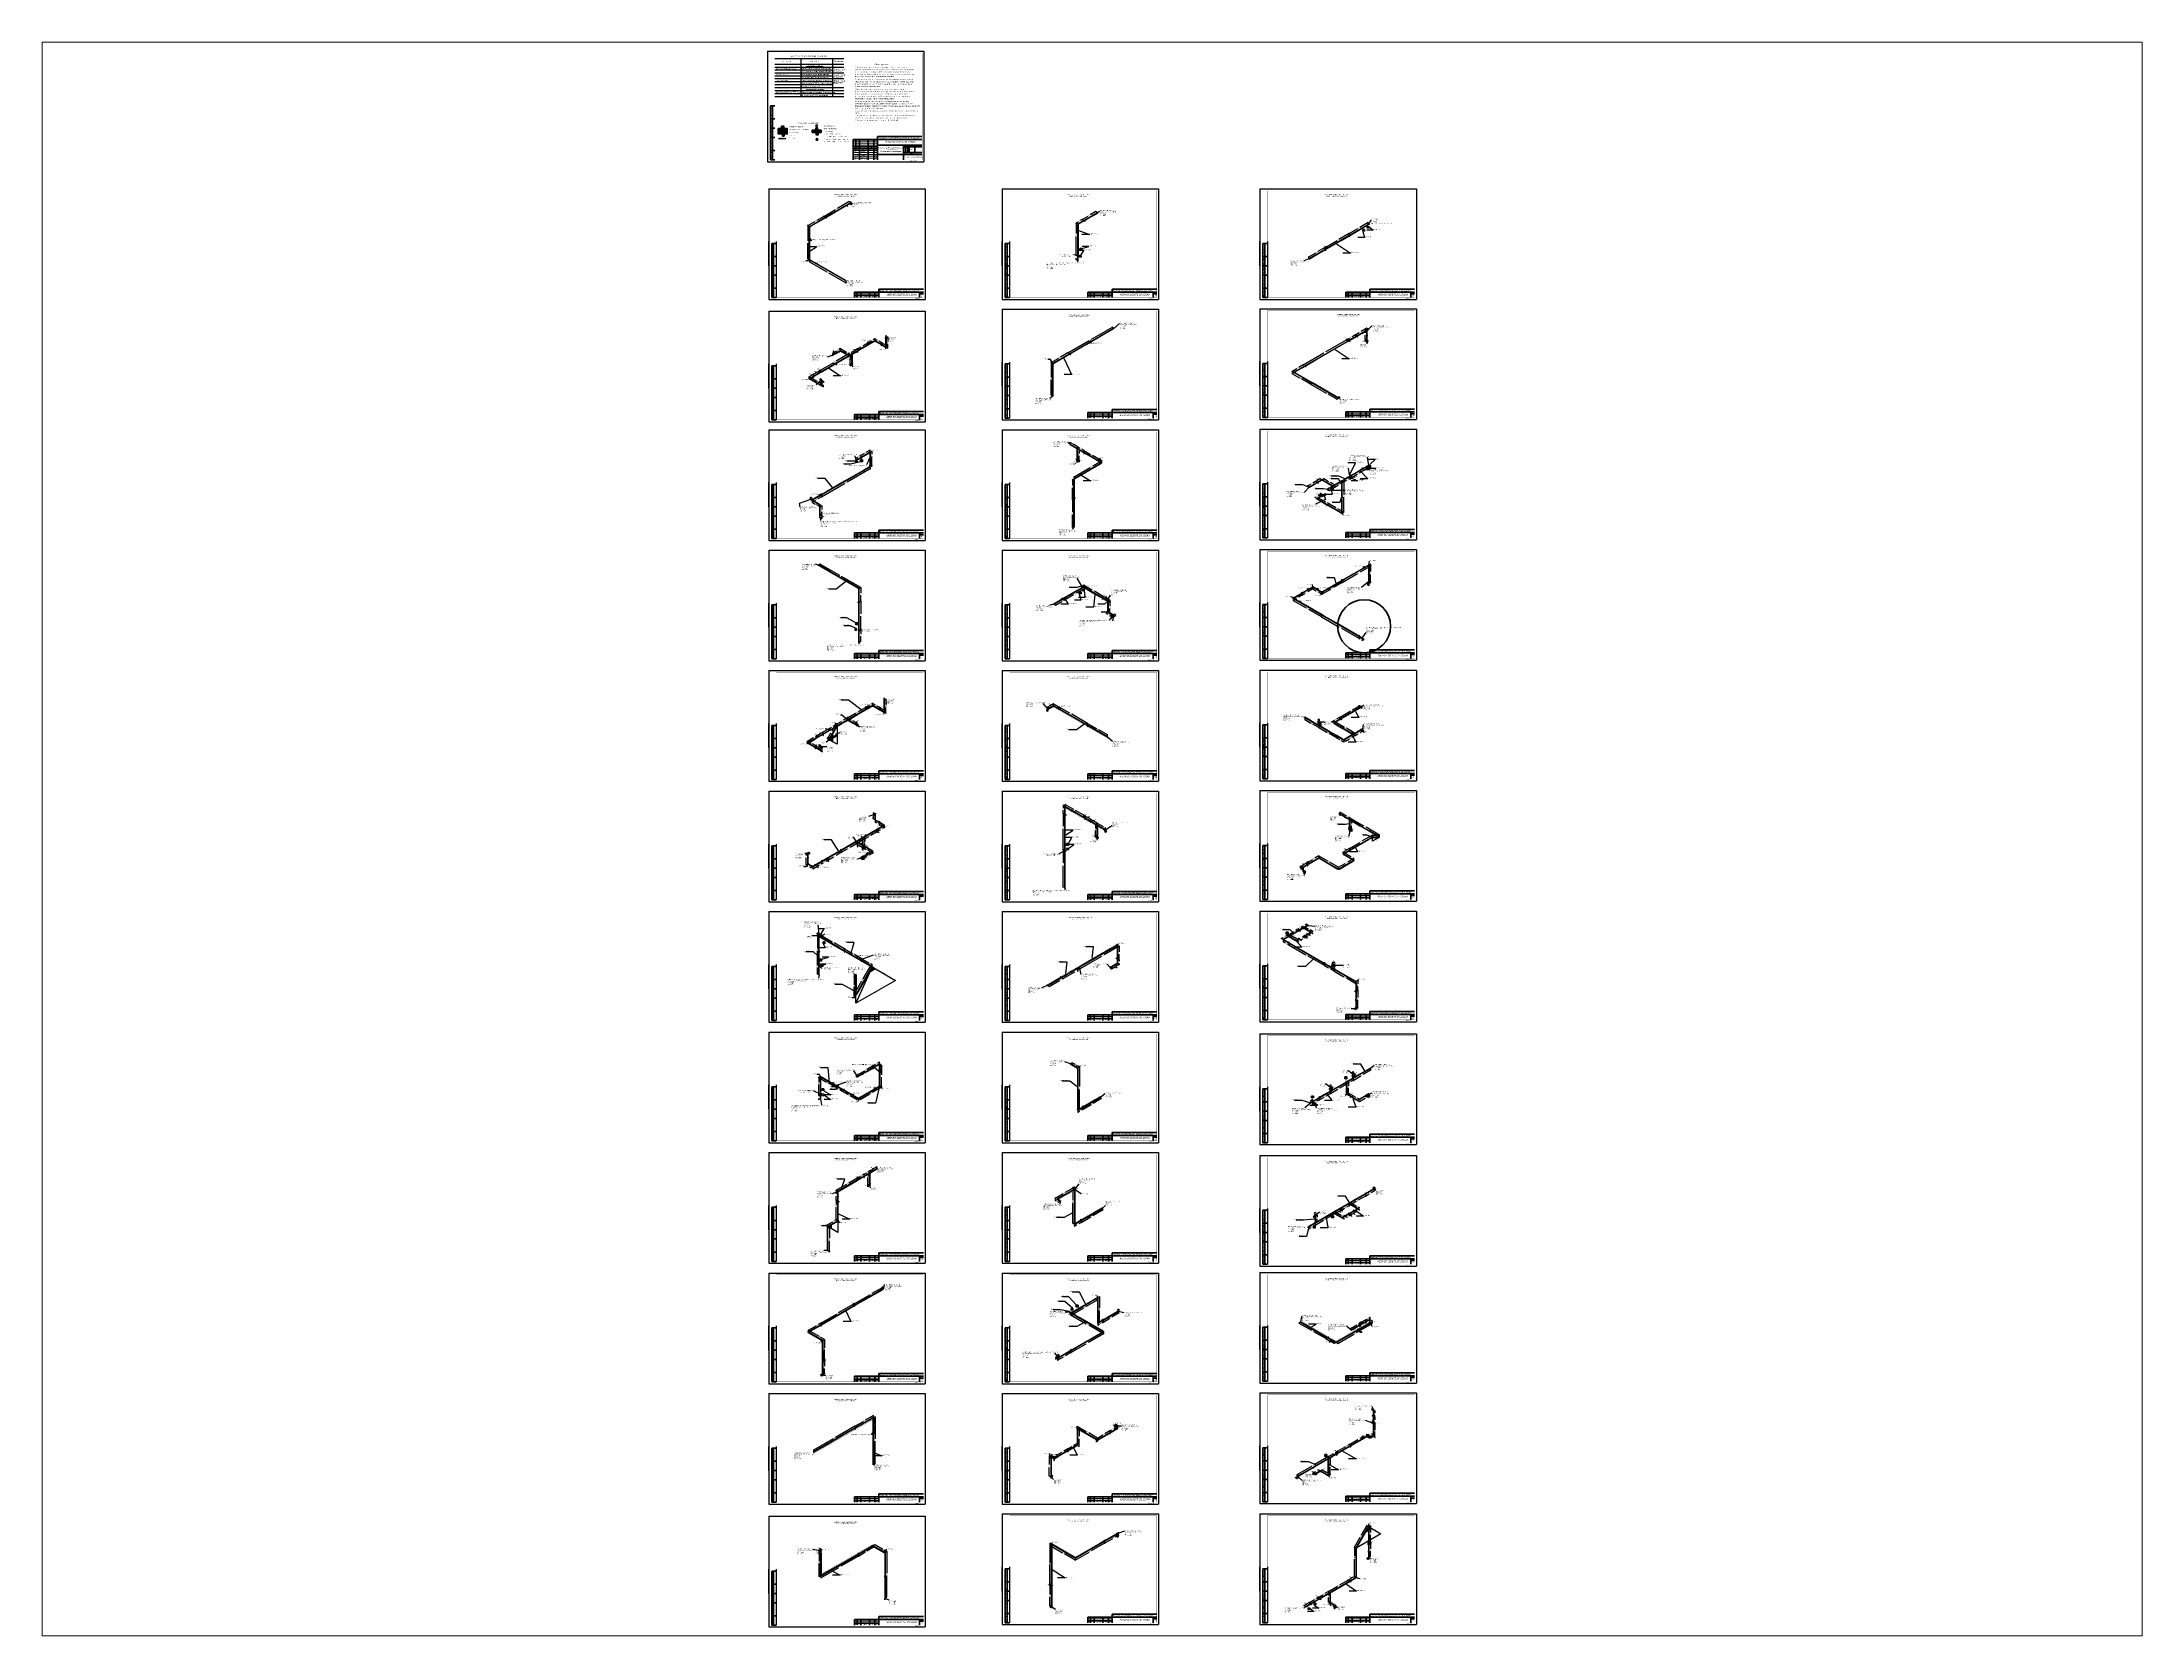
# Paper-space layout 'Layout1' of a CAD drawing. Header units: millimetres. Extents: x 26 to 231, y 20 to 176.
# The model-space entities are those that its viewports show. They can reach past a viewport. Long polylines and large blocks are cut down to what shows.
import ezdxf
from ezdxf import colors
from ezdxf.entities.mleader import LeaderData, LeaderLine
from ezdxf.enums import TextEntityAlignment as Align
from ezdxf.math import Vec2, Vec3

# ---------------------------------------------------------------- set-up
doc = ezdxf.new("R2010")
doc.units = ezdxf.units.MM
doc.set_wipeout_variables(frame=1)
for name, pattern in [('GT100', [0.5, 0.333333, -0.166667]), ('GT110', [1.5, 1, -0.5]), ('GT111', [3, 2, -0.4, 0.2, -0.4]), ('HIDDEN', [0.375, 0.25, -0.125]), ('JIS_02_4.0', [5.5, 4, -1.5])]:
    doc.linetypes.add(name, pattern=pattern)
for name, color, linetype in [('0 @ 1', 7, 'Continuous'), ('1_k1_подз', 34, 'Continuous'), ('DRAW', 9, 'Continuous'), ('GT_1', 7, 'Continuous'), ('HEAT TRACING', 1, 'Continuous'), ('RAMKA', 2, 'Continuous'), ('TRACE', 1, 'HIDDEN')]:
    doc.layers.add(name, color=color, linetype=linetype)
for name, color, linetype, lineweight in [('HT_Equipment', 1, 'Continuous', 35), ('Сплошная толстая', 7, 'Continuous', 50), ('Сплошная тонкая', 7, 'Continuous', 20), ('Текст штампа', 7, 'Continuous', 0), ('Электрообогрев', 1, 'JIS_02_4.0', 30)]:
    doc.layers.add(name, color=color, linetype=linetype, lineweight=lineweight)
doc.styles.add('Aryal.cyr 3', font='arial.ttf', dxfattribs={"width": 0.666667, "oblique": 15, "height": 3})
doc.styles.add('ESKDU', font='eskd_u.shx')
doc.styles.add('HTX1', font='GOST2304A', dxfattribs={"width": 0.98})
doc.styles.add('Pentair Style 1', font='isocpeur.ttf')
doc.styles.get("Standard").update_dxf_attribs({"font": 'txt.shx'})
doc.styles.add('TycoThermal', font='simplex.shx', dxfattribs={"width": 0.8, "height": 2.5})

# ---------------------------------------------------------------- blocks, each defined once
blk = doc.blocks.new('GA_END-SEAL')
at = {"layer": 'HT_Equipment', "color": 7, "true_color": 0xffffff, "const_width": 200}
blk.add_lwpolyline([(-100, 0, 1), (100, 0, 1)], format="xyb", close=True, dxfattribs=at)
at = {"layer": 'HT_Equipment'}
blk.add_circle((0, 0), 200, dxfattribs=at)
at = {"layer": 'HT_Equipment', "style": 'Pentair Style 1'}
blk.add_text('ES', height=180, dxfattribs=at).set_placement((0, 0), align=Align.MIDDLE_CENTER)
blk = doc.blocks.new('SENSOR')
at = {"layer": 'DRAW', "const_width": 0.5}
for points in [[(-5, 0, 1), (-4, 0, 1)], [(0, 0, 1), (0, 0, 1)]]:
    blk.add_lwpolyline(points, format="xyb", close=True, dxfattribs=at)
at = {"layer": 'DRAW', "const_width": 1}
blk.add_lwpolyline([(-4, 0), (0, 0)], dxfattribs=at)
blk = doc.blocks.new('EHT_Tstat_Straight')
at = {"layer": 'HT_Equipment'}
for p, q in [((0, -14), (0, -6)), ((3, -14), (0, -14))]:
    blk.add_line(p, q, dxfattribs=at)
blk.add_lwpolyline([(-3, 0), (3, 0), (3, -6), (-3, -6)], close=True, dxfattribs=at)
at = {"layer": 'HT_Equipment', "color": 7, "true_color": 0xffffff}
blk.add_solid([(-3, -6), (-3, 0), (3, -6), (3, 0)], dxfattribs=at)
at = {"layer": 'DRAW', "xscale": -1}
blk.add_blockref('SENSOR', (3, -14), dxfattribs=at)
at = {"layer": 'HT_Equipment', "color": 1, "linetype": 'Continuous', "style": 'Pentair Style 1'}
blk.add_attdef('THERMOSTAT_TYPE', text='', height=2.5, dxfattribs=at).set_placement((0, -3), align=Align.MIDDLE_CENTER)
blk = doc.blocks.new('A$C5FC71D89')
at = {"layer": 'HEAT TRACING', "true_color": 0xffffff}
blk.add_hatch(color=7, dxfattribs=at).paths.add_polyline_path([(2.5, 0), (-2.5, 0), (-2.5, -5), (2.5, -5)])
at = {"layer": 'HEAT TRACING'}
for points in [[(-2.5, -5), (-2.5, 0), (2.5, 0), (2.5, -5), (-2.5, -5)], [(2.5, 0), (1.7, 0), (0, 0), (-1.6, 0), (-2.5, 0)], [(2.5, -5), (1.7, -5), (0, -5), (-1.6, -5), (-2.5, -5)]]:
    blk.add_lwpolyline(points, dxfattribs=at)
at = {"layer": 'HEAT TRACING', "style": 'TycoThermal', "width": 0.8}
blk.add_text('T', height=2.5, dxfattribs=at).set_placement((-0.7, -3.7))
blk = doc.blocks.new('_Dot')
at = {"color": 0, "linetype": 'ByBlock', "lineweight": -2}
blk.add_line((-0.5, 0), (-1, 0), dxfattribs=at)
at = {"color": 0, "linetype": 'ByBlock', "const_width": 0.5}
blk.add_lwpolyline([(-0.25, 0, 1), (0.25, 0, 1)], format="xyb", close=True, dxfattribs=at)
blk = doc.blocks.new('Пит. коробка')
at = {"linetype": 'ByBlock'}
blk.add_wipeout([(-1066526.9, -1146193.5), (-1066520.9, -1146193.5), (-1066520.9, -1146190.5), (-1066526.9, -1146190.5)], dxfattribs=at).dxf.layer = 'Электрообогрев'
at = {"layer": 'Электрообогрев', "linetype": 'ByBlock'}
blk.add_lwpolyline([(-1066526.9, -1146193.5), (-1066520.9, -1146193.5), (-1066520.9, -1146190.5), (-1066526.9, -1146190.5)], close=True, dxfattribs=at)
blk.add_lwpolyline([(-1066526.9, -1146193.5), (-1066525.4, -1146193.5), (-1066523.9, -1146193.5), (-1066522.4, -1146193.5), (-1066520.9, -1146193.5)], dxfattribs=at)
for points in [[(-1066526.9, -1146193.5), (-1066526.9, -1146190.5), (-1066523.9, -1146190.5)], [(-1066520.9, -1146193.5), (-1066520.9, -1146190.5), (-1066523.9, -1146190.5)]]:
    blk.add_solid(points, dxfattribs=at)
blk = doc.blocks.new('A$C0BE86A59')
at = {"layer": 'HEAT TRACING', "true_color": 0xffffff}
blk.add_hatch(color=7, dxfattribs=at).paths.add_polyline_path([(11.4, 2.2), (6.4, 2.2), (6.4, -2.8), (11.4, -2.8)])
at = {"layer": 'HEAT TRACING'}
for points in [[(6.4, -2.8), (6.4, 2.2), (11.4, 2.2), (11.4, -2.8), (6.4, -2.8)], [(11.4, 2.2), (10.6, 2.2), (8.9, 2.2), (7.3, 2.2), (6.4, 2.2)]]:
    blk.add_lwpolyline(points, dxfattribs=at)
at = {"layer": 'HEAT TRACING', "style": 'TycoThermal', "width": 0.8}
blk.add_text('PT', height=2.5, dxfattribs=at).set_placement((7.3, -1.5))

msp = doc.modelspace()

# ---------------------------------------------------------------- linework, layer by layer
at = {"linetype": 'Continuous'}
for p, q in [((788.8, 1712.6), (788.8, 1415.6)), ((788.8, 1712.6), (1208.8, 1712.6)), ((1208.8, 1712.6), (1208.8, 1415.6)), ((788.8, 1415.6), (1208.8, 1415.6)), ((792.2, 1343.3), (792.2, 1046.3)), ((792.2, 1343.3), (1212.2, 1343.3)), ((1212.2, 1343.3), (1212.2, 1046.3)), ((1418.8, 1343.3), (1418.8, 1046.3)), ((1418.8, 1343.3), (1838.8, 1343.3)), ((1838.8, 1343.3), (1838.8, 1046.3)), ((2110.9, 1343.3), (2110.9, 1046.3)), ((2110.9, 1343.3), (2530.9, 1343.3)), ((2530.9, 1343.3), (2530.9, 1046.3)), ((792.2, 1046.3), (1212.2, 1046.3)), ((792.2, 1015), (792.2, 718)), ((792.2, 1015), (1212.2, 1015)), ((1212.2, 1015), (1212.2, 718)), ((1418.8, 1046.3), (1838.8, 1046.3)), ((1418.8, 1020), (1418.8, 723)), ((1418.8, 1020), (1838.8, 1020)), ((1838.8, 1020), (1838.8, 723)), ((2110.9, 1046.3), (2530.9, 1046.3)), ((2110.9, 1021.4), (2110.9, 724.4)), ((2110.9, 1021.4), (2530.9, 1021.4)), ((2530.9, 1021.4), (2530.9, 724.4)), ((792.2, 718), (1212.2, 718)), ((792.2, 696.6), (792.2, 399.6)), ((792.2, 696.6), (1212.2, 696.6)), ((1212.2, 696.6), (1212.2, 399.6)), ((1418.8, 723), (1838.8, 723)), ((1418.8, 696.6), (1418.8, 399.6)), ((1418.8, 696.6), (1838.8, 696.6)), ((1838.8, 696.6), (1838.8, 399.6)), ((2110.9, 724.4), (2530.9, 724.4)), ((2110.9, 698), (2110.9, 401)), ((2110.9, 698), (2530.9, 698)), ((2530.9, 698), (2530.9, 401)), ((792.2, 399.6), (1212.2, 399.6)), ((1418.8, 399.6), (1838.8, 399.6)), ((2110.9, 401), (2530.9, 401)), ((792.2, 373.3), (792.2, 76.3)), ((792.2, 373.3), (1212.2, 373.3)), ((1212.2, 373.3), (1212.2, 76.3)), ((1418.8, 373.3), (1418.8, 76.3)), ((1418.8, 373.3), (1838.8, 373.3)), ((1838.8, 373.3), (1838.8, 76.3)), ((2110.9, 374.7), (2110.9, 77.7)), ((2110.9, 374.7), (2530.9, 374.7)), ((2530.9, 374.7), (2530.9, 77.7)), ((792.2, 76.3), (1212.2, 76.3)), ((1418.8, 76.3), (1838.8, 76.3)), ((2110.9, 77.7), (2530.9, 77.7)), ((792.2, 50), (792.2, -247)), ((792.2, 50), (1212.2, 50)), ((1212.2, 50), (1212.2, -247)), ((1418.8, 50), (1418.8, -247)), ((1418.8, 50), (1838.8, 50)), ((1838.8, 50), (1838.8, -247)), ((2110.9, 51.4), (2110.9, -245.6)), ((2110.9, 51.4), (2530.9, 51.4)), ((2530.9, 51.4), (2530.9, -245.6)), ((792.2, -247), (1212.2, -247)), ((792.2, -273.3), (792.2, -570.3)), ((792.2, -273.3), (1212.2, -273.3)), ((1212.2, -273.3), (1212.2, -570.3)), ((1418.8, -247), (1838.8, -247)), ((1418.8, -273.3), (1418.8, -570.3)), ((1418.8, -273.3), (1838.8, -273.3)), ((1838.8, -273.3), (1838.8, -570.3)), ((2110.9, -245.6), (2530.9, -245.6)), ((2110.9, -271.9), (2110.9, -568.9)), ((2110.9, -271.9), (2530.9, -271.9)), ((2530.9, -271.9), (2530.9, -568.9)), ((792.2, -570.3), (1212.2, -570.3)), ((792.2, -596.6), (792.2, -893.6)), ((792.2, -596.6), (1212.2, -596.6)), ((1212.2, -596.6), (1212.2, -893.6)), ((1418.8, -570.3), (1838.8, -570.3)), ((1418.8, -596.6), (1418.8, -893.6)), ((1418.8, -596.6), (1838.8, -596.6)), ((1838.8, -596.6), (1838.8, -893.6)), ((2110.9, -568.9), (2530.9, -568.9)), ((2110.9, -595.2), (2110.9, -892.2)), ((2110.9, -595.2), (2530.9, -595.2)), ((2530.9, -595.2), (2530.9, -892.2)), ((792.2, -893.6), (1212.2, -893.6)), ((1418.8, -893.6), (1838.8, -893.6)), ((2110.9, -892.2), (2530.9, -892.2)), ((792.2, -920), (792.2, -1217)), ((792.2, -920), (1212.2, -920)), ((1212.2, -920), (1212.2, -1217)), ((1418.8, -920), (1418.8, -1217)), ((1418.8, -920), (1838.8, -920)), ((1838.8, -920), (1838.8, -1217)), ((2110.9, -925), (2110.9, -1222)), ((2110.9, -925), (2530.9, -925)), ((2530.9, -925), (2530.9, -1222)), ((792.2, -1217), (1212.2, -1217)), ((1418.8, -1217), (1838.8, -1217)), ((2110.9, -1222), (2530.9, -1222)), ((792.2, -1243.3), (792.2, -1540.3)), ((792.2, -1243.3), (1212.2, -1243.3)), ((1212.2, -1243.3), (1212.2, -1540.3)), ((1418.8, -1243.3), (1418.8, -1540.3)), ((1418.8, -1243.3), (1838.8, -1243.3)), ((1838.8, -1243.3), (1838.8, -1540.3)), ((2110.9, -1251.2), (2110.9, -1548.2)), ((2110.9, -1251.2), (2530.9, -1251.2)), ((2530.9, -1251.2), (2530.9, -1548.2)), ((792.2, -1540.3), (1212.2, -1540.3)), ((792.2, -1566.6), (792.2, -1863.6)), ((792.2, -1566.6), (1212.2, -1566.6)), ((1212.2, -1566.6), (1212.2, -1863.6)), ((1418.8, -1540.3), (1838.8, -1540.3)), ((1418.8, -1566.6), (1418.8, -1863.6)), ((1418.8, -1566.6), (1838.8, -1566.6)), ((1838.8, -1566.6), (1838.8, -1863.6)), ((2110.9, -1548.2), (2530.9, -1548.2)), ((2110.9, -1565.2), (2110.9, -1862.2)), ((2110.9, -1565.2), (2530.9, -1565.2)), ((2530.9, -1565.2), (2530.9, -1862.2)), ((792.2, -1863.6), (1212.2, -1863.6)), ((792.2, -1889.9), (792.2, -2186.9)), ((792.2, -1889.9), (1212.2, -1889.9)), ((1212.2, -1889.9), (1212.2, -2186.9)), ((1418.8, -1863.6), (1838.8, -1863.6)), ((1418.8, -1889.9), (1418.8, -2186.9)), ((1418.8, -1889.9), (1838.8, -1889.9)), ((1838.8, -1889.9), (1838.8, -2186.9)), ((2110.9, -1862.2), (2530.9, -1862.2)), ((2110.9, -1888.5), (2110.9, -2185.5)), ((2110.9, -1888.5), (2530.9, -1888.5)), ((2530.9, -1888.5), (2530.9, -2185.5)), ((792.2, -2186.9), (1212.2, -2186.9)), ((1418.8, -2186.9), (1838.8, -2186.9)), ((2110.9, -2185.5), (2530.9, -2185.5)), ((792.2, -2219.3), (792.2, -2516.3)), ((792.2, -2219.3), (1212.2, -2219.3)), ((1212.2, -2219.3), (1212.2, -2516.3)), ((1418.8, -2213.2), (1418.8, -2510.2)), ((1418.8, -2213.2), (1838.8, -2213.2)), ((1838.8, -2213.2), (1838.8, -2510.2)), ((2110.9, -2213.2), (2110.9, -2510.2)), ((2110.9, -2213.2), (2530.9, -2213.2)), ((2530.9, -2213.2), (2530.9, -2510.2)), ((792.2, -2516.3), (1212.2, -2516.3)), ((1418.8, -2510.2), (1838.8, -2510.2)), ((2110.9, -2510.2), (2530.9, -2510.2))]:
    msp.add_line(p, q, dxfattribs=at)
at = {"color": 7}
for p, q in [((808.8, 1692.8), (993.8, 1692.8)), ((879, 1589.8), (879, 1692.8)), ((964.2, 1589.8), (964.2, 1692.8)), ((808.8, 1677.8), (993.8, 1677.8)), ((792.2, 1136.3), (792.2, 1201.3)), ((812.2, 1201.3), (812.2, 1051.3)), ((1418.8, 1136.3), (1418.8, 1201.3)), ((1438.8, 1201.3), (1438.8, 1051.3)), ((2110.9, 1136.3), (2110.9, 1201.3)), ((2130.9, 1201.3), (2130.9, 1051.3)), ((792.2, 808), (792.2, 873)), ((812.2, 873), (812.2, 723)), ((1418.8, 813), (1418.8, 878)), ((1438.8, 878), (1438.8, 728)), ((2110.9, 814.4), (2110.9, 879.4)), ((2130.9, 879.4), (2130.9, 729.4)), ((792.2, 489.6), (792.2, 554.6)), ((812.2, 554.6), (812.2, 404.6)), ((1418.8, 489.6), (1418.8, 554.6)), ((1438.8, 554.6), (1438.8, 404.6)), ((2110.9, 491), (2110.9, 556)), ((2130.9, 556), (2130.9, 406)), ((792.2, 166.3), (792.2, 231.3)), ((812.2, 231.3), (812.2, 81.3)), ((1418.8, 166.3), (1418.8, 231.3)), ((1438.8, 231.3), (1438.8, 81.3)), ((2110.9, 167.7), (2110.9, 232.7)), ((2130.9, 232.7), (2130.9, 82.7)), ((792.2, -157), (792.2, -92)), ((812.2, -92), (812.2, -242)), ((1418.8, -157), (1418.8, -92)), ((1438.8, -92), (1438.8, -242)), ((2110.9, -155.6), (2110.9, -90.6)), ((2130.9, -90.6), (2130.9, -240.6)), ((792.2, -480.3), (792.2, -415.3)), ((812.2, -415.3), (812.2, -565.3)), ((1418.8, -480.3), (1418.8, -415.3)), ((1438.8, -415.3), (1438.8, -565.3)), ((2110.9, -478.9), (2110.9, -413.9)), ((2130.9, -413.9), (2130.9, -563.9)), ((792.2, -803.6), (792.2, -738.6)), ((812.2, -738.6), (812.2, -888.6)), ((1418.8, -803.6), (1418.8, -738.6)), ((1438.8, -738.6), (1438.8, -888.6)), ((2110.9, -802.2), (2110.9, -737.2)), ((2130.9, -737.2), (2130.9, -887.2)), ((792.2, -1127), (792.2, -1062)), ((812.2, -1062), (812.2, -1212)), ((1418.8, -1127), (1418.8, -1062)), ((1438.8, -1062), (1438.8, -1212)), ((2110.9, -1132), (2110.9, -1067)), ((2130.9, -1067), (2130.9, -1217)), ((792.2, -1450.3), (792.2, -1385.3)), ((812.2, -1385.3), (812.2, -1535.3)), ((1418.8, -1450.3), (1418.8, -1385.3)), ((1438.8, -1385.3), (1438.8, -1535.3)), ((2110.9, -1458.2), (2110.9, -1393.2)), ((2130.9, -1393.2), (2130.9, -1543.2)), ((792.2, -1773.6), (792.2, -1708.6)), ((812.2, -1708.6), (812.2, -1858.6)), ((1418.8, -1773.6), (1418.8, -1708.6)), ((1438.8, -1708.6), (1438.8, -1858.6)), ((2110.9, -1772.2), (2110.9, -1707.2)), ((2130.9, -1707.2), (2130.9, -1857.2)), ((792.2, -2096.9), (792.2, -2031.9)), ((812.2, -2031.9), (812.2, -2181.9)), ((1418.8, -2096.9), (1418.8, -2031.9)), ((1438.8, -2031.9), (1438.8, -2181.9)), ((2110.9, -2095.5), (2110.9, -2030.5)), ((2130.9, -2030.5), (2130.9, -2180.5)), ((792.2, -2426.3), (792.2, -2361.3)), ((812.2, -2361.3), (812.2, -2511.3)), ((1418.8, -2420.2), (1418.8, -2355.2)), ((1438.8, -2355.2), (1438.8, -2505.2)), ((2110.9, -2420.2), (2110.9, -2355.2)), ((2130.9, -2355.2), (2130.9, -2505.2))]:
    msp.add_line(p, q, dxfattribs=at)
for p, q in [((808.8, 1669.8), (993.8, 1669.8)), ((964.2, 1661.8), (808.8, 1661.8)), ((993.8, 1653.8), (808.8, 1653.8)), ((964.2, 1645.8), (808.8, 1645.8)), ((993.8, 1637.8), (808.8, 1637.8)), ((809.2, 1677.8), (993.8, 1677.8)), ((964.2, 1629.8), (808.8, 1629.8)), ((964.2, 1621.8), (808.8, 1621.8)), ((993.8, 1613.8), (808.8, 1613.8)), ((993.8, 1605.8), (808.8, 1605.8)), ((993.8, 1597.8), (808.8, 1597.8)), ((993.8, 1589.8), (808.8, 1589.8))]:
    msp.add_line(p, q)
at = {"linetype": 'Continuous', "const_width": 0.3}
for points in [[(808.8, 1707.6), (1203.8, 1707.6), (1203.8, 1420.6), (808.8, 1420.6)], [(812.2, 1338.3), (1207.2, 1338.3), (1207.2, 1051.3), (812.2, 1051.3)], [(1438.8, 1338.3), (1833.8, 1338.3), (1833.8, 1051.3), (1438.8, 1051.3)], [(2130.9, 1338.3), (2525.9, 1338.3), (2525.9, 1051.3), (2130.9, 1051.3)], [(1438.8, 1015), (1833.8, 1015), (1833.8, 728), (1438.8, 728)], [(2130.9, 1016.4), (2525.9, 1016.4), (2525.9, 729.4), (2130.9, 729.4)], [(812.2, 1010), (1207.2, 1010), (1207.2, 723), (812.2, 723)], [(812.2, 691.6), (1207.2, 691.6), (1207.2, 404.6), (812.2, 404.6)], [(1438.8, 691.6), (1833.8, 691.6), (1833.8, 404.6), (1438.8, 404.6)], [(2130.9, 693), (2525.9, 693), (2525.9, 406), (2130.9, 406)], [(812.2, 368.3), (1207.2, 368.3), (1207.2, 81.3), (812.2, 81.3)], [(1438.8, 368.3), (1833.8, 368.3), (1833.8, 81.3), (1438.8, 81.3)], [(2130.9, 369.7), (2525.9, 369.7), (2525.9, 82.7), (2130.9, 82.7)], [(812.2, 45), (1207.2, 45), (1207.2, -242), (812.2, -242)], [(1438.8, 45), (1833.8, 45), (1833.8, -242), (1438.8, -242)], [(2130.9, 46.4), (2525.9, 46.4), (2525.9, -240.6), (2130.9, -240.6)], [(812.2, -278.3), (1207.2, -278.3), (1207.2, -565.3), (812.2, -565.3)], [(1438.8, -278.3), (1833.8, -278.3), (1833.8, -565.3), (1438.8, -565.3)], [(2130.9, -276.9), (2525.9, -276.9), (2525.9, -563.9), (2130.9, -563.9)], [(812.2, -601.6), (1207.2, -601.6), (1207.2, -888.6), (812.2, -888.6)], [(1438.8, -601.6), (1833.8, -601.6), (1833.8, -888.6), (1438.8, -888.6)], [(2130.9, -600.2), (2525.9, -600.2), (2525.9, -887.2), (2130.9, -887.2)], [(812.2, -925), (1207.2, -925), (1207.2, -1212), (812.2, -1212)], [(1438.8, -925), (1833.8, -925), (1833.8, -1212), (1438.8, -1212)], [(2130.9, -930), (2525.9, -930), (2525.9, -1217), (2130.9, -1217)], [(812.2, -1248.3), (1207.2, -1248.3), (1207.2, -1535.3), (812.2, -1535.3)], [(1438.8, -1248.3), (1833.8, -1248.3), (1833.8, -1535.3), (1438.8, -1535.3)], [(2130.9, -1256.2), (2525.9, -1256.2), (2525.9, -1543.2), (2130.9, -1543.2)], [(812.2, -1571.6), (1207.2, -1571.6), (1207.2, -1858.6), (812.2, -1858.6)], [(1438.8, -1571.6), (1833.8, -1571.6), (1833.8, -1858.6), (1438.8, -1858.6)], [(2130.9, -1570.2), (2525.9, -1570.2), (2525.9, -1857.2), (2130.9, -1857.2)], [(812.2, -1894.9), (1207.2, -1894.9), (1207.2, -2181.9), (812.2, -2181.9)], [(1438.8, -1894.9), (1833.8, -1894.9), (1833.8, -2181.9), (1438.8, -2181.9)], [(2130.9, -1893.5), (2525.9, -1893.5), (2525.9, -2180.5), (2130.9, -2180.5)], [(812.2, -2224.3), (1207.2, -2224.3), (1207.2, -2511.3), (812.2, -2511.3)], [(1438.8, -2218.2), (1833.8, -2218.2), (1833.8, -2505.2), (1438.8, -2505.2)], [(2130.9, -2218.2), (2525.9, -2218.2), (2525.9, -2505.2), (2130.9, -2505.2)]]:
    msp.add_lwpolyline(points, close=True, dxfattribs=at)
msp.add_lwpolyline([(808.8, 1589.8), (808.8, 1707.6), (993.8, 1707.6), (993.8, 1589.8)], dxfattribs=at)
at = {"layer": 'GT_1', "flags": 128}
for points in [[(1008.1, 1308.7), (976.8, 1290.6)], [(1002.1, 1298.6), (1001.4, 1299.3), (1001.8, 1298.4)], [(1001.4, 1299.3), (1003.7, 1295.4)], [(1007.3, 1308), (1008.1, 1308.7), (1007.1, 1308.3)], [(1012, 1306.4), (1007.5, 1309)], [(1012, 1306.4), (1009.7, 1307.7)], [(1012.8, 1305.9), (1014.7, 1307.5)], [(1013.5, 1306.7), (1012.8, 1305.9), (1013.7, 1306.4)], [(899.8, 1242.6), (896.2, 1244.6)], [(899.8, 1242.6), (896.2, 1244.6)], [(896.9, 1243.3), (896.8, 1244.3), (896.6, 1243.3)], [(896.8, 1244.3), (916, 1255.4)], [(897.5, 1245), (896.8, 1244.3), (897.7, 1244.7)], [(896.8, 1244.3), (896.8, 1203.2)], [(899.8, 1242.6), (898.4, 1243.4)], [(899.1, 1242.1), (898.9, 1243.1), (898.8, 1242.1)], [(898.9, 1243.1), (898.9, 1229.3)], [(905.4, 1243.8), (905.4, 1243.5), (905.9, 1243.6), (906, 1243.8), (905.4, 1244.1), (905, 1244.1), (904.9, 1243.8), (905.4, 1243.5), (905.9, 1243.8), (905.1, 1243.8), (905.1, 1244), (905.4, 1244), (905.4, 1243.8)], [(939.6, 1269.1), (921.2, 1258.4)], [(938.9, 1268.4), (939.6, 1269.1), (938.7, 1268.7)], [(942.6, 1267.3), (939.1, 1269.4)], [(942.6, 1267.3), (939.1, 1269.4)], [(939.6, 1269.1), (971.6, 1287.6)], [(940.4, 1269.7), (939.6, 1269.1), (940.6, 1269.4)], [(943.9, 1266.2), (944.6, 1266.6), (947.5, 1264.9)], [(943.9, 1266.2), (946.8, 1264.5), (947.5, 1264.9)], [(962.8, 1278), (964.3, 1278.9)], [(966.1, 1277.9), (964.6, 1277)], [(990, 1292.7), (990.6, 1292.4), (987.3, 1291.1), (989.5, 1293), (990.5, 1292.4), (987.5, 1291.3), (989.6, 1293), (990.4, 1292.5), (987.8, 1291.4), (989.6, 1292.9), (990.4, 1292.5), (988.1, 1291.6), (989.7, 1292.9), (990.3, 1292.6), (988.3, 1291.7), (989.8, 1292.9), (990.2, 1292.6), (988.6, 1291.9), (989.9, 1292.8), (990.2, 1292.6), (988.8, 1292), (989.9, 1292.8), (990.1, 1292.7), (989.1, 1292.2), (990, 1292.7), (990, 1292.7), (987.3, 1291.1)], [(1620.3, 1249.5), (1616.7, 1251.6)], [(1620.3, 1249.5), (1616.7, 1251.6)], [(1617.4, 1250.3), (1617.3, 1251.3), (1617.1, 1250.3)], [(1617.3, 1251.3), (1623, 1254.6)], [(1618, 1251.9), (1617.3, 1251.3), (1618.2, 1251.6)], [(1617.3, 1251.3), (1617.3, 1223.1)], [(1622, 1244), (1622.3, 1243.6), (1622.5, 1243.8), (1622.3, 1244.2), (1621.8, 1244.5), (1621.6, 1244.3), (1621.8, 1243.9), (1622.3, 1243.6), (1622.3, 1244.1), (1621.8, 1243.9), (1621.7, 1244.2), (1621.8, 1244.3), (1622, 1244)], [(1625.9, 1250.8), (1625.9, 1250.5), (1626.4, 1250.5), (1626.5, 1250.8), (1625.9, 1251.1), (1625.5, 1251), (1625.4, 1250.8), (1625.9, 1250.5), (1626.4, 1250.7), (1625.6, 1250.8), (1625.6, 1251), (1625.9, 1251), (1625.9, 1250.8)], [(1633.2, 1260.5), (1628.2, 1257.6)], [(1632.5, 1259.8), (1633.2, 1260.5), (1632.3, 1260.1)], [(1636.2, 1258.7), (1632.7, 1260.8)], [(1636.2, 1258.7), (1632.7, 1260.8)], [(1633.2, 1260.5), (1649.5, 1269.9)], [(1634, 1261.1), (1633.2, 1260.5), (1634.2, 1260.8)], [(1637.5, 1257.6), (1638.2, 1258), (1641.1, 1256.3)], [(1637.5, 1257.6), (1640.4, 1255.9), (1641.1, 1256.3)], [(1670.2, 1281.8), (1654.7, 1272.9)], [(1664.3, 1272.9), (1664.8, 1272.6), (1661.5, 1271.3), (1663.8, 1273.2), (1664.8, 1272.6), (1661.8, 1271.5), (1663.8, 1273.2), (1664.7, 1272.7), (1662.1, 1271.6), (1663.9, 1273.1), (1664.6, 1272.7), (1662.3, 1271.8), (1664, 1273.1), (1664.6, 1272.8), (1662.6, 1271.9), (1664, 1273.1), (1664.5, 1272.8), (1662.9, 1272.1), (1664.1, 1273), (1664.4, 1272.8), (1663.1, 1272.2), (1664.2, 1273), (1664.3, 1272.9), (1663.4, 1272.4), (1664.2, 1272.9), (1664.3, 1272.9), (1661.5, 1271.3)], [(1669.4, 1281.2), (1670.2, 1281.8), (1669.2, 1281.5)], [(1674.1, 1279.6), (1669.6, 1282.1)], [(1674.1, 1279.6), (1671.8, 1280.9)], [(1674.9, 1279.1), (1679.9, 1283.3)], [(1675.6, 1279.8), (1674.9, 1279.1), (1675.8, 1279.6)], [(2401.1, 1252.4), (2378.9, 1239.5)], [(2399.4, 1245.9), (2399.1, 1245.4), (2399.4, 1245.4), (2399.6, 1245.7), (2399.6, 1246.3), (2399.4, 1246.4), (2399.1, 1246), (2399.1, 1245.4), (2399.6, 1245.7), (2399.2, 1246), (2399.4, 1246.3), (2399.6, 1246.2), (2399.4, 1245.9)], [(2400.8, 1246), (2399.4, 1245.6), (2399.4, 1246.1), (2400.8, 1247.4)], [(2400.4, 1251.7), (2401.1, 1252.4), (2400.2, 1252)], [(2401.1, 1246.9), (2401.1, 1245.7), (2400.8, 1245.5), (2400.8, 1247.9), (2401.1, 1248.1), (2401.1, 1246.9)], [(2401.1, 1248.9), (2401.1, 1253)], [(2402, 1247.4), (2402, 1246.2), (2401.6, 1246), (2401.6, 1248.4), (2402, 1248.6), (2402, 1247.4)], [(2402, 1247.4), (2409.2, 1259.9)], [(2402, 1247.4), (2406.2, 1248.9)], [(2402.3, 1248.3), (2402, 1247.4), (2402.6, 1248.1)], [(2402.8, 1247.9), (2402, 1247.4), (2403, 1247.5)], [(896.8, 1155.1), (896.8, 1197.2)], [(898.1, 1209.4), (902.5, 1204)], [(901, 1210), (898.2, 1209.8)], [(898.2, 1209.9), (900, 1207.7)], [(901, 1209.4), (898.2, 1209.2)], [(899.9, 1208.8), (898.2, 1208.7)], [(898.2, 1208.7), (901.8, 1204.4)], [(901, 1210.6), (898.4, 1210.4)], [(898.4, 1210.3), (899.8, 1208.4)], [(899.8, 1208.1), (898.4, 1208.9)], [(899.9, 1208.2), (898.4, 1208.1)], [(898.5, 1207.8), (900.8, 1204.9)], [(898.6, 1210.6), (900, 1208.8)], [(900, 1207.7), (898.7, 1207.6)], [(898.8, 1209.6), (898.9, 1208.6), (899.1, 1209.6)], [(898.9, 1208.6), (898.9, 1223.3)], [(898.9, 1210.7), (900.3, 1209)], [(900.3, 1207.1), (899, 1207)], [(899.3, 1210.8), (900.6, 1209.2)], [(900.7, 1206.6), (899.3, 1206.5)], [(899.7, 1210.9), (901, 1209.3)], [(901.2, 1206.1), (899.7, 1206)], [(900.2, 1210.8), (901, 1209.8)], [(904.8, 1205.9), (900.2, 1205.4)], [(900.7, 1210.7), (901, 1210.4)], [(904.9, 1205.3), (900.8, 1204.9)], [(901.5, 1237.1), (901.8, 1236.6), (902, 1236.8), (901.8, 1237.2), (901.3, 1237.5), (901.1, 1237.3), (901.3, 1236.9), (901.8, 1236.6), (901.8, 1237.1), (901.3, 1237), (901.2, 1237.3), (901.3, 1237.4), (901.5, 1237.1)], [(901.2, 1206.1), (903, 1204)], [(904.8, 1204.7), (901.6, 1204.5)], [(902, 1205.7), (903.5, 1203.9)], [(902.1, 1209.6), (904.8, 1206.2)], [(902.5, 1209.6), (902.1, 1209.6)], [(903.1, 1209.1), (902.1, 1209)], [(902.1, 1209), (904.9, 1205.5)], [(903.5, 1208.6), (902.1, 1208.4)], [(902.4, 1209.7), (904.4, 1207.2)], [(902.5, 1205.6), (903.9, 1204)], [(903.9, 1208), (902.6, 1207.9)], [(904.2, 1204.1), (902.7, 1204)], [(902.9, 1207.5), (904.8, 1205)], [(904.3, 1207.5), (902.9, 1207.5)], [(902.9, 1205.8), (904.2, 1204.1)], [(904.5, 1207), (903.2, 1206.8)], [(903.2, 1206.5), (904.7, 1204.6)], [(904.7, 1206.4), (903.2, 1206.3)], [(903.2, 1206), (904.5, 1204.3)], [(905.9, 1205.6), (904.9, 1205.4), (905.9, 1205.3)], [(904.9, 1205.4), (907.4, 1205.4)], [(1617.3, 1165.9), (1617.3, 1215.4)], [(2284.7, 1185.2), (2266.3, 1174.6)], [(2283.9, 1184.5), (2284.7, 1185.2), (2283.7, 1184.8)], [(2284.7, 1181.7), (2284.7, 1185.8)], [(2285.2, 1185.5), (2286.9, 1186.5)], [(2285.2, 1182), (2285.2, 1186.1)], [(2285.9, 1186.1), (2285.2, 1185.5), (2286.1, 1185.8)], [(2286.9, 1186.5), (2285.7, 1188.6)], [(2286.3, 1187.2), (2286.9, 1186.5), (2286.6, 1187.4)], [(2288.6, 1187.5), (2286.9, 1186.5)], [(2287.9, 1186.8), (2288.6, 1187.5), (2287.7, 1187.1)], [(2288.6, 1184), (2288.6, 1188.1)], [(2289.1, 1187.8), (2317.7, 1204.2)], [(2289.1, 1184.3), (2289.1, 1188.4)], [(2289.9, 1188.4), (2289.1, 1187.8), (2290.1, 1188.1)], [(2350.7, 1223.3), (2322.9, 1207.2)], [(2349.9, 1222.6), (2350.7, 1223.3), (2349.7, 1222.9)], [(2350.4, 1217.7), (2351, 1218.1), (2351, 1214.7)], [(2350.4, 1217.7), (2350.4, 1214.4), (2351, 1214.7)], [(2350.7, 1223.3), (2373.7, 1236.5)], [(2350.7, 1219.8), (2350.7, 1223.9)], [(2351.4, 1223.9), (2350.7, 1223.3), (2351.6, 1223.6)], [(2350.7, 1219.8), (2350.7, 1223.9)], [(2350.7, 1219.8), (2350.7, 1221.4)], [(2385.2, 1237.7), (2385.2, 1237), (2382.4, 1236.1), (2385.2, 1238.2), (2385.2, 1237.1), (2382.7, 1236.2), (2385.2, 1238.2), (2385.2, 1237.2), (2383, 1236.4), (2385.2, 1238.1), (2385.2, 1237.3), (2383.2, 1236.6), (2385.2, 1238), (2385.2, 1237.4), (2383.5, 1236.7), (2385.2, 1238), (2385.2, 1237.4), (2383.8, 1236.9), (2385.2, 1237.9), (2385.2, 1237.5), (2384, 1237), (2385.2, 1237.8), (2385.2, 1237.6), (2384.3, 1237.2), (2385.2, 1237.7), (2385.2, 1237.7), (2382.4, 1236.1)], [(901.5, 1152.4), (898.1, 1149.5), (891.2, 1149.5)], [(899.8, 1153.4), (896.2, 1155.4)], [(896.6, 1156.1), (896.8, 1155.1), (896.9, 1156.1)], [(897.8, 1179.2), (897.8, 1181.4), (900.8, 1181.4), (900.8, 1179.2), (897.8, 1179.2)], [(900.9, 1151.6), (901.5, 1152.4), (900.7, 1151.9)], [(901.5, 1156.9), (901.8, 1156.4), (902, 1156.6), (901.8, 1157), (901.3, 1157.3), (901.1, 1157.1), (901.3, 1156.7), (901.8, 1156.4), (901.8, 1156.9), (901.3, 1156.8), (901.2, 1157.1), (901.3, 1157.2), (901.5, 1156.9)], [(901.5, 1150.4), (901.5, 1148.8)], [(901.5, 1150.4), (901.5, 1146.3)], [(902.5, 1146.5), (901.5, 1146.9), (902.3, 1146.2)], [(901.5, 1146.9), (947.8, 1120.1)], [(905.4, 1150.1), (905.7, 1150.3), (905.4, 1150.6), (905.2, 1150.6), (905.2, 1150), (905.4, 1149.6), (905.7, 1149.7), (905.7, 1150.3), (905.2, 1150.5), (905.6, 1149.8), (905.4, 1149.7), (905.2, 1150), (905.4, 1150.1)], [(922.6, 1141.3), (917.3, 1144.4), (917.9, 1145.5), (922.6, 1141.3)], [(920.1, 1143.1), (921.4, 1145.3)], [(920.5, 1144.1), (920.1, 1143.1), (920.8, 1143.9)], [(932.8, 1135.3), (934.3, 1134.4)], [(934.3, 1132.4), (932.8, 1133.3)], [(1622, 1163.1), (1610.8, 1166.1)], [(1620.3, 1164.1), (1616.7, 1166.2)], [(1620.3, 1164.1), (1616.7, 1166.2)], [(1621.2, 1151), (1616.7, 1153.5)], [(1617.1, 1166.9), (1617.3, 1165.9), (1617.4, 1166.9)], [(1617.4, 1164.9), (1617.3, 1165.9), (1617.1, 1164.9)], [(1617.1, 1154.2), (1617.3, 1153.2), (1617.4, 1154.2)], [(1617.3, 1165.9), (1617.3, 1163)], [(1617.3, 1153.2), (1617.3, 1157)], [(1621, 1163.2), (1622, 1163.1), (1621.1, 1163.5)], [(1621.2, 1161.6), (1621.2, 1165.6)], [(1621.2, 1165.6), (1622.9, 1164.6)], [(1622.9, 1160.6), (1621.2, 1161.6)], [(1622, 1150.5), (1621.2, 1146)], [(1622, 1149.5), (1622, 1150.5), (1621.7, 1149.5)], [(1622.9, 1164.6), (1622.9, 1160.6)], [(2242, 1155.1), (2228.3, 1150.1)], [(2241.2, 1154.6), (2242, 1155.1), (2241, 1154.9)], [(2242, 1160.6), (2261.1, 1171.6)], [(2242, 1156.1), (2242, 1161.2)], [(2242.8, 1161.2), (2242, 1160.6), (2243, 1160.9)], [(2282.9, 1178.7), (2282.7, 1178.2), (2282.9, 1178.2), (2283.2, 1178.5), (2283.2, 1179.1), (2282.9, 1179.2), (2282.7, 1178.8), (2282.7, 1178.2), (2283.1, 1178.5), (2282.7, 1178.8), (2282.9, 1179.1), (2283.1, 1179), (2282.9, 1178.7)], [(2284.3, 1178.8), (2282.9, 1178.4), (2282.9, 1178.9), (2284.3, 1180.2)], [(2284.7, 1179.7), (2284.7, 1178.5), (2284.3, 1178.3), (2284.3, 1180.7), (2284.7, 1180.9), (2284.7, 1179.7)], [(2288.6, 1182), (2288.6, 1181), (2285.2, 1181), (2285.2, 1179), (2288.6, 1183), (2288.6, 1182)], [(2288.2, 1179), (2285.6, 1177.5), (2286.3, 1178.3), (2286.3, 1177.6), (2285.6, 1177.5), (2288.2, 1179)], [(2286.9, 1180.4), (2286.5, 1180.4), (2286.4, 1180.7), (2286.5, 1181.3), (2286.9, 1181.7), (2287.3, 1181.7), (2287.5, 1181.3), (2287.3, 1180.8), (2286.9, 1180.4)], [(2286.9, 1181), (2286.9, 1183), (2287.6, 1183.4)], [(2289.5, 1182.5), (2289.5, 1181.3), (2289.1, 1181.1), (2289.1, 1183.5), (2289.5, 1183.7), (2289.5, 1182.5)], [(2289.5, 1181.8), (2290.9, 1183), (2290.9, 1183.5), (2289.5, 1183.2)], [(2290.9, 1183.3), (2290.6, 1182.8), (2290.9, 1182.8), (2291.1, 1183.1), (2291.1, 1183.7), (2290.9, 1183.8), (2290.6, 1183.4), (2290.6, 1182.8), (2291.1, 1183.1), (2290.7, 1183.4), (2290.9, 1183.7), (2291.1, 1183.6), (2290.9, 1183.3)], [(998.6, 1090.8), (953, 1117.1)], [(997.7, 1091.1), (998.6, 1090.8), (997.9, 1091.4)], [(999.5, 1095.8), (998.6, 1096.3), (999.3, 1095.5)], [(998.6, 1096.3), (1000.5, 1094.7)], [(998.6, 1095.3), (998.6, 1090.2)], [(1713.6, 971.3), (1657.4, 938.9)], [(1712.9, 970.7), (1713.6, 971.3), (1712.7, 971)], [(1717.5, 969.1), (1713.1, 971.6)], [(1718.4, 968.6), (1733.7, 981.5)], [(1719, 969.3), (1718.4, 968.6), (1719.2, 969.1)], [(2393.5, 966.7), (2382.6, 960.4)], [(2392.8, 966.1), (2393.5, 966.7), (2392.6, 966.4)], [(2397.4, 964.5), (2393, 967)], [(2397.4, 964.5), (2393, 967)], [(2397.4, 964.5), (2393, 967)], [(2393.7, 965.7), (2393.5, 966.7), (2393.4, 965.7)], [(2394.3, 967.4), (2393.5, 966.7), (2394.5, 967.1)], [(2393.5, 966.7), (2394, 967)], [(2393.5, 966.7), (2393.5, 956.6)], [(2394.4, 961.7), (2394.4, 961.4), (2394.8, 961.5), (2394.9, 961.7), (2394.4, 962), (2393.9, 962), (2393.8, 961.7), (2394.4, 961.4), (2394.8, 961.7), (2394, 961.7), (2394, 961.9), (2394.4, 961.9), (2394.4, 961.7)], [(2397.4, 969), (2394, 967)], [(2396.7, 968.3), (2397.4, 969), (2396.5, 968.6)], [(2400.4, 967.2), (2396.9, 969.3)], [(2398.3, 959.5), (2398.5, 959), (2398.7, 959.2), (2398.5, 959.6), (2398, 959.9), (2397.8, 959.7), (2398, 959.3), (2398.5, 959), (2398.5, 959.5), (2398.1, 959.4), (2397.9, 959.7), (2398.1, 959.8), (2398.3, 959.5)], [(2402.2, 966.2), (2402.2, 965.9), (2402.6, 966), (2402.7, 966.2), (2402.2, 966.5), (2401.7, 966.5), (2401.6, 966.2), (2402.2, 965.9), (2402.6, 966.2), (2401.8, 966.2), (2401.8, 966.4), (2402.2, 966.4), (2402.2, 966.2)], [(2402.2, 966.2), (2411, 975)], [(2402.8, 967), (2402.2, 966.2), (2403, 966.8)], [(965.3, 903.1), (967.1, 904.1)], [(966.1, 903.8), (965.3, 903.1), (966.3, 903.5)], [(965.3, 899.6), (965.3, 903.7)], [(967.1, 904.1), (966.3, 908.6)], [(966.7, 905.1), (967.1, 904.1), (967.1, 905.1)], [(968.8, 905.1), (967.1, 904.1)], [(968, 904.5), (968.8, 905.1), (967.8, 904.8)], [(968.8, 901.6), (968.8, 905.7)], [(969.3, 905.4), (974.7, 908.6)], [(970, 906.1), (969.3, 905.4), (970.2, 905.8)], [(969.3, 901.9), (969.3, 906)], [(984.7, 914.3), (979.9, 911.6)], [(980.8, 906.5), (980.5, 906.1), (980.8, 906), (981, 906.4), (981, 907), (980.8, 907), (980.5, 906.7), (980.5, 906.1), (981, 906.3), (980.6, 906.6), (980.8, 906.9), (981, 906.8), (980.8, 906.5)], [(983.9, 913.6), (984.7, 914.3), (983.7, 913.9)], [(984.7, 910.8), (984.7, 914.9)], [(984.7, 910.8), (984.7, 914.9)], [(985.6, 913.9), (984.7, 914.3), (985.4, 913.6)], [(984.7, 914.3), (1000.8, 905)], [(988.6, 906.5), (988.3, 906.4), (988.6, 906), (988.8, 906.1), (988.8, 906.7), (988.6, 907), (988.3, 907), (988.3, 906.4), (988.8, 906.1), (988.4, 906.8), (988.6, 906.9), (988.8, 906.6), (988.6, 906.5)], [(997.7, 901.2), (997.7, 900.6), (994.9, 902.8), (997.7, 901.8), (997.7, 900.7), (995.2, 902.7), (997.7, 901.7), (997.7, 900.7), (995.5, 902.5), (997.7, 901.7), (997.7, 900.8), (995.7, 902.3), (997.7, 901.6), (997.7, 900.9), (996, 902.2), (997.7, 901.5), (997.7, 901), (996.3, 902), (997.7, 901.4), (997.7, 901.1), (996.5, 901.9), (997.7, 901.3), (997.7, 901.1), (996.8, 901.7), (997.7, 901.3), (997.7, 901.2), (994.9, 902.8)], [(1015, 904.6), (1015.7, 905.3), (1014.8, 904.9)], [(1015.7, 905.3), (1014.8, 904.7)], [(1015.7, 905.3), (1022.9, 909.4)], [(1015.7, 900.8), (1015.7, 905.9)], [(1016.5, 905.9), (1015.7, 905.3), (1016.7, 905.6)], [(1015.7, 900.8), (1015.7, 905.9)], [(1019.6, 902), (1019.4, 901.6), (1019.6, 901.5), (1019.9, 901.9), (1019.9, 902.5), (1019.6, 902.5), (1019.4, 902.2), (1019.4, 901.6), (1019.8, 901.8), (1019.4, 902.1), (1019.6, 902.4), (1019.8, 902.3), (1019.6, 902)], [(1022.9, 909.4), (1021.6, 911.6)], [(1022.2, 910.2), (1022.9, 909.4), (1022.5, 910.4)], [(1030, 913.5), (1022.9, 909.4)], [(1029.3, 912.9), (1030, 913.5), (1029.1, 913.2)], [(1029.7, 908), (1030.3, 908.4), (1030.3, 905)], [(1029.7, 908), (1029.7, 904.6), (1030.3, 905)], [(1030, 913.5), (1039.1, 918.8)], [(1030.8, 914.2), (1030, 913.5), (1031, 913.9)], [(1030, 910), (1030, 914.1)], [(1030, 910), (1030, 914.1)], [(1037.8, 913.5), (1039.4, 914.4)], [(1039.4, 912.4), (1037.8, 911.5)], [(1057.2, 929.2), (1044.3, 921.8)], [(1055.4, 922.7), (1055.2, 922.2), (1055.4, 922.2), (1055.7, 922.5), (1055.7, 923.1), (1055.4, 923.2), (1055.2, 922.8), (1055.2, 922.2), (1055.6, 922.5), (1055.2, 922.8), (1055.4, 923.1), (1055.6, 923), (1055.4, 922.7)], [(1056.8, 922.8), (1055.4, 922.4), (1055.4, 922.9), (1056.8, 924.2)], [(1056.4, 928.5), (1057.2, 929.2), (1056.2, 928.8)], [(1057.2, 923.7), (1057.2, 922.5), (1056.8, 922.3), (1056.8, 924.7), (1057.2, 924.9), (1057.2, 923.7)], [(1059.4, 930.5), (1057.1, 931.3)], [(1057.2, 925.7), (1057.2, 929.8)], [(1057.2, 925.7), (1057.2, 927.3)], [(1057.7, 929.5), (1059.4, 930.5)], [(1057.7, 926), (1057.7, 930.1)], [(1058.4, 930.1), (1057.7, 929.5), (1058.6, 929.8)], [(1061.1, 926), (1061.1, 925), (1057.7, 925), (1057.7, 923), (1061.1, 927), (1061.1, 926)], [(1058.4, 930.6), (1059.4, 930.5), (1058.6, 931)], [(1059.4, 924.4), (1059, 924.4), (1058.9, 924.7), (1059, 925.3), (1059.4, 925.7), (1059.8, 925.7), (1060, 925.3), (1059.8, 924.8), (1059.4, 924.4)], [(1061.1, 931.5), (1059.4, 930.5)], [(1059.4, 925), (1059.4, 927), (1060.1, 927.4)], [(1060.4, 930.8), (1061.1, 931.5), (1060.2, 931.1)], [(1061.1, 928), (1061.1, 932.1)], [(1061.6, 931.8), (1067.2, 935)], [(1061.6, 928.3), (1061.6, 932.4)], [(1062.4, 932.4), (1061.6, 931.8), (1062.6, 932.1)], [(1062, 926.5), (1062, 925.3), (1061.6, 925.1), (1061.6, 927.5), (1062, 927.7), (1062, 926.5)], [(1062, 925.8), (1063.4, 927), (1063.4, 927.5), (1062, 927.2)], [(1063.4, 927.3), (1063.1, 926.8), (1063.4, 926.8), (1063.6, 927.1), (1063.6, 927.7), (1063.4, 927.8), (1063.1, 927.4), (1063.1, 926.8), (1063.6, 927.1), (1063.2, 927.4), (1063.4, 927.7), (1063.6, 927.6), (1063.4, 927.3)], [(1065.2, 929.4), (1070.5, 932.5), (1069.9, 933.6), (1065.2, 929.4)], [(1067.7, 931.3), (1065.4, 935.2)], [(1067, 932), (1067.7, 931.3), (1067.3, 932.2)], [(1077.2, 940.8), (1072.4, 938)], [(1073.3, 933), (1073, 932.6), (1073.3, 932.5), (1073.5, 932.9), (1073.5, 933.5), (1073.3, 933.5), (1073, 933.2), (1073, 932.6), (1073.5, 932.8), (1073.1, 933.1), (1073.3, 933.4), (1073.5, 933.3), (1073.3, 933)], [(1076.4, 940.1), (1077.2, 940.8), (1076.2, 940.4)], [(1077.2, 937.3), (1077.2, 941.4)], [(1077.2, 937.3), (1077.2, 941.4)], [(1078.1, 940.4), (1077.2, 940.8), (1077.9, 940.1)], [(1077.2, 940.8), (1083.4, 937.2)], [(1081.1, 933), (1080.8, 932.9), (1081.1, 932.5), (1081.3, 932.6), (1081.3, 933.2), (1081.1, 933.5), (1080.8, 933.5), (1080.8, 932.9), (1081.3, 932.6), (1080.9, 933.3), (1081.1, 933.4), (1081.3, 933.1), (1081.1, 933)], [(1094.2, 931), (1088.6, 934.2)], [(1093.2, 931.3), (1094.2, 931), (1093.4, 931.6)], [(1093.9, 925.8), (1094.5, 925.4), (1094.5, 922.1)], [(1093.9, 925.8), (1093.9, 922.4), (1094.5, 922.1)], [(1094.2, 927.5), (1094.2, 931.6)], [(1094.2, 927.5), (1094.2, 931.6)], [(1095.1, 930.6), (1094.2, 931), (1094.9, 930.3)], [(1094.2, 931), (1100.4, 927.4)], [(1095.7, 930.1), (1096.9, 932.3)], [(1096, 931.1), (1095.7, 930.1), (1096.3, 930.9)], [(1106.6, 923.8), (1100.4, 927.4)], [(1102.7, 920.5), (1102.5, 920.4), (1102.7, 920), (1103, 920.1), (1103, 920.7), (1102.7, 921), (1102.5, 921), (1102.5, 920.4), (1102.9, 920.1), (1102.5, 920.8), (1102.7, 920.9), (1102.9, 920.6), (1102.7, 920.5)], [(1105.7, 924.1), (1106.6, 923.8), (1105.9, 924.4)], [(1106.6, 918.3), (1105.8, 913.8)], [(1106.6, 936.1), (1106.1, 936.4), (1106.6, 932.9), (1107.1, 935.8), (1106.1, 936.4), (1106.6, 933.2), (1107.1, 935.8), (1106.2, 936.3), (1106.6, 933.5), (1107, 935.9), (1106.3, 936.3), (1106.6, 933.8), (1106.9, 935.9), (1106.3, 936.2), (1106.6, 934.1), (1106.9, 935.9), (1106.4, 936.2), (1106.6, 934.4), (1106.8, 936), (1106.5, 936.2), (1106.6, 934.7), (1106.7, 936), (1106.6, 936.1), (1106.6, 935), (1106.7, 936.1), (1106.6, 936.1), (1106.6, 932.9)], [(1106.6, 922.8), (1106.4, 922.6), (1106.2, 923), (1106.4, 923.2), (1106.9, 922.9), (1107.1, 922.5), (1106.9, 922.3), (1106.4, 922.6), (1106.4, 923.1), (1106.8, 922.5), (1107, 922.6), (1106.8, 922.9), (1106.6, 922.8)], [(1106.6, 917.3), (1106.6, 918.3), (1106.3, 917.3)], [(1107.6, 946.3), (1106.6, 946.2), (1107.6, 946)], [(1106.6, 946.2), (1113.1, 946.2)], [(1106.6, 920.3), (1106.6, 924.4)], [(1108.4, 945.2), (1111.9, 943.1)], [(1108.4, 917.3), (1111.9, 915.2)], [(1111.5, 942.4), (1111.4, 943.4), (1111.2, 942.4)], [(1111.2, 916.5), (1111.4, 915.5), (1111.5, 916.5)], [(1111.4, 943.4), (1111.4, 932.9)], [(1111.4, 915.5), (1111.4, 926.9)], [(1595.3, 903), (1575.6, 891.6)], [(1594.5, 902.3), (1595.3, 903), (1594.3, 902.6)], [(1598.3, 901.2), (1594.7, 903.3)], [(1598.3, 901.2), (1594.7, 903.3)], [(1595.3, 903), (1652.2, 935.9)], [(1596, 903.6), (1595.3, 903), (1596.2, 903.3)], [(1652.1, 931.4), (1657.4, 934.5), (1656.8, 935.6), (1652.1, 931.4)], [(1655.2, 932.5), (1654.6, 933.2), (1654.9, 932.3)], [(1654.6, 933.2), (1657.8, 927.6)], [(1683.4, 948.4), (1683.9, 948.1), (1680.6, 946.8), (1682.9, 948.7), (1683.9, 948.1), (1680.9, 946.9), (1682.9, 948.6), (1683.8, 948.1), (1681.2, 947.1), (1683, 948.6), (1683.7, 948.2), (1681.4, 947.3), (1683.1, 948.6), (1683.7, 948.2), (1681.7, 947.4), (1683.1, 948.5), (1683.6, 948.3), (1682, 947.6), (1683.2, 948.5), (1683.5, 948.3), (1682.2, 947.7), (1683.3, 948.4), (1683.4, 948.3), (1682.5, 947.9), (1683.3, 948.4), (1683.4, 948.4), (1680.6, 946.8)], [(2226.8, 870.5), (2282.3, 902.5)], [(2342.3, 937.1), (2287.5, 905.5)], [(2341.6, 936.5), (2342.3, 937.1), (2341.4, 936.8)], [(2345.3, 935.4), (2341.8, 937.4)], [(2345.8, 935.7), (2342.3, 937.7)], [(2342.8, 937.4), (2344.5, 938.4)], [(2343.6, 938.1), (2342.8, 937.4), (2343.8, 937.8)], [(2344.5, 938.4), (2343.3, 940.6)], [(2343.9, 939.2), (2344.5, 938.4), (2344.2, 939.4)], [(2346.3, 939.4), (2344.5, 938.4)], [(2345.3, 933.4), (2345.3, 933.1), (2345.8, 933.1), (2345.9, 933.4), (2345.3, 933.7), (2344.9, 933.6), (2344.8, 933.4), (2345.3, 933.1), (2345.8, 933.3), (2345, 933.4), (2345, 933.6), (2345.3, 933.6), (2345.3, 933.4)], [(2347.3, 933.8), (2345.5, 933.2), (2345.1, 933.5), (2346.1, 934.5)], [(2345.5, 938.8), (2346.3, 939.4), (2345.3, 939.1)], [(2349.3, 937.7), (2345.7, 939.7)], [(2347.1, 934.4), (2348.1, 933.8), (2347.8, 933.6), (2345.7, 934.8), (2346, 935), (2347.1, 934.4)], [(2349.8, 938), (2346.2, 940)], [(2351, 936.7), (2351.9, 936.2), (2346.7, 935.2), (2348.4, 934.2), (2350.2, 937.2), (2351, 936.7)], [(2346.8, 939.7), (2351.8, 942.6)], [(2347.5, 940.4), (2346.8, 939.7), (2347.7, 940.1)], [(2349.8, 935.4), (2349.3, 935.3), (2348.8, 935.4), (2348.5, 935.7), (2348.7, 936), (2349.3, 936.2), (2349.9, 936), (2350.1, 935.7), (2349.8, 935.4)], [(2349.3, 935.7), (2349.3, 937.7), (2350, 938.1)], [(2352.9, 935.1), (2350.3, 933.6), (2350.7, 934.1), (2351.3, 933.8), (2350.3, 933.6), (2352.9, 935.1)], [(2351.9, 937.2), (2352.9, 936.6), (2352.5, 936.4), (2350.5, 937.6), (2350.8, 937.8), (2351.9, 937.2)], [(2352.4, 936.8), (2353.5, 937.9), (2353, 938.1), (2351.2, 937.5)], [(2353.3, 938), (2353.3, 937.7), (2353.7, 937.7), (2353.8, 938), (2353.3, 938.3), (2352.8, 938.2), (2352.7, 938), (2353.3, 937.7), (2353.7, 937.9), (2352.9, 938), (2352.9, 938.2), (2353.3, 938.2), (2353.3, 938)], [(2365.7, 950.7), (2357, 945.6)], [(2365, 950), (2365.7, 950.7), (2364.8, 950.3)], [(2368.7, 948.9), (2365.2, 951)], [(2368.7, 948.9), (2365.2, 951)], [(2365.7, 950.7), (2377.4, 957.4)], [(2366.5, 951.3), (2365.7, 950.7), (2366.7, 951)], [(2370, 947.8), (2370.7, 948.2), (2373.6, 946.5)], [(2370, 947.8), (2372.9, 946.1), (2373.6, 946.5)], [(2383.6, 955.5), (2384.1, 955.2), (2380.8, 953.9), (2383.1, 955.8), (2384.1, 955.2), (2381.1, 954), (2383.1, 955.7), (2384, 955.2), (2381.4, 954.2), (2383.2, 955.7), (2383.9, 955.3), (2381.6, 954.4), (2383.3, 955.7), (2383.9, 955.3), (2381.9, 954.5), (2383.3, 955.6), (2383.8, 955.4), (2382.2, 954.7), (2383.4, 955.6), (2383.7, 955.4), (2382.4, 954.8), (2383.5, 955.5), (2383.6, 955.4), (2382.7, 955), (2383.5, 955.5), (2383.6, 955.5), (2380.8, 953.9)], [(2393.5, 936.8), (2391.3, 932.9)], [(2393.2, 935.9), (2393.5, 936.8), (2392.9, 936.1)], [(2396.5, 937.9), (2393, 940)], [(2396.5, 937.3), (2393, 939.4)], [(2396.5, 933.3), (2393, 935.4)], [(2393.4, 940.7), (2393.5, 939.7), (2393.7, 940.7)], [(2393.7, 938.1), (2393.5, 939.1), (2393.4, 938.1)], [(2393.4, 936.1), (2393.5, 935.1), (2393.7, 936.1)], [(2393.5, 939.7), (2393.5, 950.6)], [(2393.5, 939.1), (2393.5, 937.1)], [(2393.5, 935.1), (2393.5, 937.1)], [(2395.9, 937.2), (2395.9, 934.2), (2396.2, 934.8), (2395.6, 935.1), (2395.9, 934.2), (2395.9, 937.2)], [(2398.3, 937.4), (2399.3, 936.8), (2399.3, 936.3), (2397.2, 937.5), (2397.2, 938), (2398.3, 937.4)], [(2397.2, 933.7), (2400, 935.3)], [(2398.3, 931.7), (2399.3, 931.1), (2399.3, 930.7), (2397.2, 931.9), (2397.2, 932.3), (2398.3, 931.7)], [(2398.3, 936.3), (2399.1, 935.8), (2397.4, 932.8), (2399.1, 931.8), (2397.4, 936.8), (2398.3, 936.3)], [(2398.3, 931.3), (2397.5, 926.9)], [(2398.8, 937), (2398.5, 938.9), (2398, 939.1), (2397.7, 937.7)], [(2398.3, 950.8), (2398.8, 950.5), (2398.3, 947.6), (2397.8, 951.1), (2398.8, 950.5), (2398.3, 947.9), (2397.8, 951.1), (2398.7, 950.6), (2398.3, 948.3), (2397.9, 951), (2398.6, 950.6), (2398.3, 948.6), (2398, 951), (2398.6, 950.7), (2398.3, 948.9), (2398, 951), (2398.5, 950.7), (2398.3, 949.2), (2398.1, 950.9), (2398.4, 950.7), (2398.3, 949.5), (2398.2, 950.9), (2398.3, 950.8), (2398.3, 949.8), (2398.2, 950.8), (2398.3, 950.8), (2398.3, 947.6)], [(2398.3, 939), (2398.5, 938.5), (2398.7, 938.7), (2398.5, 939.1), (2398, 939.4), (2397.8, 939.2), (2398, 938.8), (2398.5, 938.5), (2398.5, 939), (2398.1, 938.9), (2397.9, 939.2), (2398.1, 939.3), (2398.3, 939)], [(2398.3, 930.3), (2398.3, 931.3), (2397.9, 930.4)], [(2400, 936.4), (2400, 934.4)], [(911.8, 845.2), (919.4, 849.6)], [(911.8, 841.7), (911.8, 845.8)], [(912.6, 845.8), (911.8, 845.2), (912.8, 845.5)], [(911.8, 841.7), (911.8, 845.8)], [(919.4, 849.6), (918.2, 851.7)], [(918.8, 850.3), (919.4, 849.6), (919.1, 850.5)], [(927, 853.9), (919.4, 849.6)], [(925.2, 847.4), (925, 847), (925.2, 846.9), (925.5, 847.3), (925.5, 847.9), (925.2, 847.9), (925, 847.6), (925, 847), (925.4, 847.2), (925, 847.5), (925.2, 847.8), (925.4, 847.7), (925.2, 847.4)], [(926.6, 847.6), (925.2, 847.2), (925.2, 847.7), (926.6, 848.9)], [(926.2, 853.3), (927, 853.9), (926, 853.6)], [(927, 848.4), (927, 847.2), (926.6, 847), (926.6, 849.4), (927, 849.6), (927, 848.4)], [(927, 850.4), (927, 854.5)], [(927.5, 854.2), (929.2, 855.2)], [(928.2, 854.9), (927.5, 854.2), (928.4, 854.6)], [(927.5, 850.7), (927.5, 854.8)], [(930.9, 850.7), (930.9, 849.7), (927.5, 849.7), (927.5, 847.7), (930.9, 851.7), (930.9, 850.7)], [(929.2, 855.2), (928, 857.4)], [(928.6, 856), (929.2, 855.2), (928.9, 856.2)], [(929.2, 849.1), (928.8, 849.1), (928.7, 849.4), (928.8, 850), (929.2, 850.4), (929.6, 850.5), (929.8, 850.1), (929.6, 849.6), (929.2, 849.1)], [(930.9, 856.2), (929.2, 855.2)], [(929.2, 849.7), (929.2, 851.7), (929.9, 852.2)], [(930.2, 855.6), (930.9, 856.2), (930, 855.9)], [(930.9, 852.7), (930.9, 856.8)], [(931.4, 856.5), (966.7, 876.9)], [(932.2, 857.2), (931.4, 856.5), (932.4, 856.9)], [(931.4, 853), (931.4, 857.1)], [(931.8, 851.2), (931.8, 850), (931.4, 849.8), (931.4, 852.2), (931.8, 852.4), (931.8, 851.2)], [(931.8, 850.6), (933.2, 851.8), (933.2, 852.3), (931.8, 851.9)], [(933.2, 852), (932.9, 851.6), (933.2, 851.5), (933.4, 851.9), (933.4, 852.5), (933.2, 852.5), (932.9, 852.2), (932.9, 851.6), (933.4, 851.8), (933, 852.1), (933.2, 852.4), (933.4, 852.3), (933.2, 852)], [(961.4, 895.4), (948.6, 890.9)], [(960.6, 894.9), (961.4, 895.4), (960.4, 895.2)], [(960.4, 868.8), (961.9, 869.7)], [(961.9, 867.7), (960.4, 866.8)], [(961.4, 895.4), (961.2, 894.9), (961.4, 894.9), (961.7, 895.2), (961.7, 895.8), (961.4, 895.9), (961.2, 895.5), (961.2, 894.9), (961.6, 895.2), (961.2, 895.5), (961.4, 895.8), (961.6, 895.7), (961.4, 895.4)], [(962.8, 895.5), (961.4, 895.1), (961.4, 895.6), (962.8, 896.9)], [(963.2, 896.4), (963.2, 895.2), (962.8, 895), (962.8, 897.4), (963.2, 897.6), (963.2, 896.4)], [(964.5, 899.1), (964, 898.8), (964, 895.5), (964.5, 895.8), (964.5, 899.1), (965.1, 900.1), (965.1, 900.8), (964.5, 901.1), (964, 900.8), (963.4, 899.8), (963.4, 899.1), (964, 898.8)], [(968.8, 899.6), (968.8, 898.6), (965.3, 898.6), (965.3, 896.6), (968.8, 900.6), (968.8, 899.6)], [(973.3, 876.4), (968, 873.3), (967.4, 874.4), (973.3, 876.4)], [(969.6, 900.1), (969.6, 898.9), (969.3, 898.7), (969.3, 901.1), (969.6, 901.3), (969.6, 900.1)], [(969.6, 899.5), (971, 900.7), (971, 901.2), (969.6, 900.8)], [(971.2, 874.4), (970.5, 875.2), (970.9, 874.2)], [(970.5, 875.2), (973.8, 869.5)], [(971, 900.9), (970.8, 900.5), (971, 900.4), (971.3, 900.8), (971.3, 901.4), (971, 901.4), (970.8, 901.1), (970.8, 900.5), (971.2, 900.7), (970.8, 901), (971, 901.3), (971.2, 901.2), (971, 900.9)], [(1007.9, 900.8), (973.4, 880.8)], [(984, 881.4), (981.2, 879.2), (981.2, 880.4), (984, 881.4), (981.2, 879.3), (981.2, 880.3), (983.7, 881.3), (981.2, 879.3), (981.2, 880.3), (983.5, 881.1), (981.2, 879.4), (981.2, 880.2), (983.2, 881), (981.2, 879.5), (981.2, 880.1), (982.9, 880.8), (981.2, 879.6), (981.2, 880), (982.7, 880.7), (981.2, 879.7), (981.2, 879.9), (982.4, 880.5), (981.2, 879.7), (981.2, 879.9), (982.1, 880.4), (981.2, 879.8)], [(1004, 897.5), (1003.8, 897.4), (1004, 897), (1004.3, 897.1), (1004.3, 897.7), (1004, 898), (1003.8, 898), (1003.8, 897.4), (1004.2, 897.1), (1003.8, 897.8), (1004, 897.9), (1004.2, 897.6), (1004, 897.5)], [(1007.9, 900.8), (1005.9, 902)], [(1007, 901.1), (1007.9, 900.8), (1007.2, 901.4)], [(1007.2, 900.1), (1007.9, 900.8), (1007, 900.4)], [(1007.9, 900.8), (1009.6, 901.7)], [(1007.9, 896.3), (1007.9, 901.4)], [(1008.7, 901.4), (1007.9, 900.8), (1008.9, 901.1)], [(1007.9, 896.3), (1007.9, 901.4)], [(1007.9, 896.3), (1007.9, 901.4)], [(1007.9, 896.3), (1007.9, 898.9)], [(1011, 884.7), (1008.5, 884.7)], [(1011, 869.7), (1008.5, 869.7)], [(1010, 884.5), (1011, 884.7), (1010, 884.8)], [(1010, 869.5), (1011, 869.7), (1010, 869.8)], [(1014.9, 899.3), (1010.4, 896.7)], [(1014, 874), (1010.4, 872)], [(1014, 873.4), (1010.4, 871.4)], [(1014, 869.4), (1010.4, 867.4)], [(1011.1, 896), (1011, 897), (1010.8, 896)], [(1010.8, 873.3), (1011, 872.3), (1011.1, 873.3)], [(1011.1, 870.7), (1011, 871.7), (1010.8, 870.7)], [(1010.8, 868.7), (1011, 867.7), (1011.1, 868.7)], [(1011, 897), (1011, 884.7)], [(1011, 872.3), (1011, 884.7)], [(1011, 871.7), (1011, 869.7)], [(1011, 867.7), (1011, 869.7)], [(1011.8, 897.5), (1011.6, 897.1), (1011.8, 897), (1012.1, 897.4), (1012.1, 898), (1011.8, 898), (1011.6, 897.7), (1011.6, 897.1), (1012, 897.3), (1011.6, 897.6), (1011.8, 897.9), (1012, 897.8), (1011.8, 897.5)], [(1014, 874.5), (1014, 872.5)], [(1015.7, 875.5), (1016.8, 876.1), (1016.8, 875.6), (1014.7, 874.4), (1014.7, 874.9), (1015.7, 875.5)], [(1015.7, 869.8), (1016.8, 870.4), (1016.8, 870), (1014.7, 868.8), (1014.7, 869.2), (1015.7, 869.8)], [(1015.7, 874.4), (1016.6, 874.9), (1014.9, 869.9), (1016.6, 870.9), (1014.9, 873.9), (1015.7, 874.4)], [(1016.3, 875.8), (1015.9, 877.2), (1015.5, 876.9), (1015.1, 875.1)], [(1015.7, 887.8), (1016.3, 888.1), (1015.7, 884.6), (1015.2, 887.5), (1016.2, 888.1), (1015.7, 884.9), (1015.3, 887.5), (1016.1, 888), (1015.7, 885.2), (1015.3, 887.6), (1016.1, 888), (1015.7, 885.5), (1015.4, 887.6), (1016, 887.9), (1015.7, 885.8), (1015.5, 887.6), (1015.9, 887.9), (1015.7, 886.1), (1015.6, 887.7), (1015.9, 887.9), (1015.7, 886.4), (1015.6, 887.7), (1015.8, 887.8), (1015.7, 886.7), (1015.7, 887.8), (1015.7, 887.8), (1015.7, 884.6)], [(1015.7, 895.3), (1016, 895.1), (1016.2, 895.5), (1016, 895.7), (1015.5, 895.4), (1015.3, 895), (1015.5, 894.8), (1016, 895.1), (1016, 895.6), (1015.5, 895), (1015.4, 895.1), (1015.5, 895.4), (1015.7, 895.3)], [(1015.7, 877.1), (1016, 876.9), (1016.2, 877.3), (1016, 877.5), (1015.5, 877.2), (1015.3, 876.8), (1015.5, 876.6), (1016, 876.9), (1016, 877.4), (1015.5, 876.8), (1015.4, 876.9), (1015.5, 877.2), (1015.7, 877.1)], [(1016.1, 868.5), (1015.7, 869.4), (1015.7, 868.4)], [(1015.7, 869.4), (1016.5, 865)], [(1554.7, 874.1), (1548.4, 884.9), (1541.6, 884.9)], [(1552.9, 875.1), (1549.4, 877.1)], [(1552.9, 875.1), (1549.4, 877.1)], [(1550.1, 875.8), (1549.9, 876.8), (1549.8, 875.8)], [(1549.9, 876.8), (1570.4, 888.6)], [(1550.7, 877.5), (1549.9, 876.8), (1550.9, 877.2)], [(1549.9, 876.8), (1549.9, 836.7)], [(1554, 874.8), (1554.7, 874.1), (1554.3, 875)], [(1554.7, 869.6), (1554.9, 869.1), (1555.1, 869.3), (1554.9, 869.7), (1554.4, 870), (1554.2, 869.8), (1554.4, 869.4), (1554.9, 869.1), (1554.9, 869.6), (1554.5, 869.5), (1554.3, 869.8), (1554.5, 869.9), (1554.7, 869.6)], [(1558.6, 876.3), (1558.6, 876), (1559, 876.1), (1559.1, 876.3), (1558.6, 876.6), (1558.1, 876.6), (1558, 876.3), (1558.6, 876), (1559, 876.3), (1558.2, 876.3), (1558.2, 876.5), (1558.6, 876.5), (1558.6, 876.3)], [(1599.6, 900.1), (1600.2, 900.5), (1603.1, 898.8)], [(1599.6, 900.1), (1602.5, 898.4), (1603.1, 898.8)], [(2199.8, 851.4), (2196.3, 853.5)], [(2199.8, 849.4), (2196.3, 847.4)], [(2196.8, 853.2), (2209.6, 860.5)], [(2197.6, 853.8), (2196.8, 853.2), (2197.8, 853.5)], [(2197.8, 847.3), (2196.8, 847.7), (2197.6, 847)], [(2196.8, 847.7), (2217, 836)], [(2205.5, 852.7), (2205.5, 852.4), (2205.9, 852.4), (2206, 852.7), (2205.5, 853), (2205, 852.9), (2204.9, 852.7), (2205.5, 852.4), (2205.9, 852.6), (2205.1, 852.7), (2205.1, 852.9), (2205.5, 852.9), (2205.5, 852.7)], [(2205.5, 848.2), (2206, 848.2), (2205.9, 848.4), (2205.5, 848.5), (2204.9, 848.2), (2205, 847.9), (2205.5, 847.9), (2206, 848.2), (2205.6, 848.4), (2205.5, 848), (2205.1, 848), (2205.1, 848.2), (2205.5, 848.2)], [(2226.8, 870.5), (2214.8, 863.5)], [(2226.1, 869.8), (2226.8, 870.5), (2225.9, 870.1)], [(2229.8, 868.7), (2226.3, 870.8)], [(2229.8, 868.7), (2226.3, 870.8)], [(2227.6, 871.1), (2226.8, 870.5), (2227.8, 870.8)], [(2231.1, 867.6), (2231.8, 868), (2234.7, 866.3)], [(2231.1, 867.6), (2234, 865.9), (2234.7, 866.3)], [(900.9, 833.4), (898.4, 833.4)], [(899.9, 833.2), (900.9, 833.4), (899.9, 833.5)], [(900.9, 838.9), (906.4, 842)], [(900.9, 835.4), (900.9, 839.5)], [(901.7, 839.5), (900.9, 838.9), (901.9, 839.2)], [(900.9, 835.4), (900.9, 839.5)], [(901.9, 838.5), (900.9, 838.9), (901.7, 838.2)], [(900.9, 838.9), (921.9, 826.8)], [(904.8, 835.6), (904.6, 835.2), (904.8, 835.1), (905.1, 835.5), (905.1, 836.1), (904.8, 836.1), (904.6, 835.8), (904.6, 835.2), (905, 835.4), (904.6, 835.7), (904.8, 836), (905, 835.9), (904.8, 835.6)], [(904.8, 831.1), (905.1, 830.7), (904.8, 830.6), (904.6, 831), (904.6, 831.6), (904.8, 831.6), (905.1, 831.3), (905.1, 830.7), (904.6, 830.9), (905, 831.2), (904.8, 831.5), (904.6, 831.4), (904.8, 831.1)], [(906.4, 842), (905.1, 844.2)], [(905.7, 842.8), (906.4, 842), (906, 843)], [(911.8, 845.2), (906.4, 842)], [(911.1, 844.5), (911.8, 845.2), (910.9, 844.8)], [(911.5, 839.6), (912.1, 840), (912.1, 836.6)], [(911.5, 839.6), (911.5, 836.3), (912.1, 836.6)], [(933.9, 829.2), (919.7, 817.3)], [(933.9, 819.9), (927, 823.8)], [(930, 816.6), (930.2, 816.2), (930, 816.1), (929.7, 816.5), (929.7, 817.1), (930, 817.1), (930.2, 816.8), (930.2, 816.2), (929.8, 816.4), (930.2, 816.7), (930, 817), (929.8, 816.9), (930, 816.6)], [(932.9, 820.2), (933.9, 819.9), (933.1, 820.5)], [(933.2, 828.4), (933.9, 829.2), (933, 828.7)], [(933.9, 818.9), (933.6, 819.3), (933.4, 819.1), (933.6, 818.7), (934.1, 818.4), (934.3, 818.6), (934.1, 819), (933.6, 819.3), (933.6, 818.8), (934.1, 819), (934.2, 818.7), (934.1, 818.6), (933.9, 818.9)], [(933.9, 816.4), (933.9, 820.5)], [(935.6, 828.2), (939.2, 826.1)], [(935.6, 813.4), (939.2, 811.3)], [(938.8, 825.4), (938.6, 826.4), (938.5, 825.4)], [(938.5, 812.6), (938.6, 811.6), (938.8, 812.6)], [(938.6, 826.4), (938.6, 822.5)], [(938.6, 811.6), (938.6, 816.5)], [(1553.8, 787.5), (1549.4, 790)], [(1549.8, 790.7), (1549.9, 789.7), (1550.1, 790.7)], [(1549.9, 789.7), (1549.9, 830.7)], [(2241.7, 821.8), (2222.2, 833)], [(2240.8, 822.1), (2241.7, 821.8), (2241, 822.4)], [(2244.7, 823.5), (2241.2, 821.5)], [(2245.2, 823.2), (2241.7, 821.2)], [(2243.2, 821.1), (2242.2, 821.5), (2243, 820.8)], [(2242.2, 821.5), (2242.5, 821.3)], [(2245.7, 819.5), (2242.5, 821.3)], [(2244.7, 825.5), (2245.3, 825.5), (2245.2, 825.8), (2244.7, 825.8), (2244.2, 825.5), (2244.3, 825.3), (2244.7, 825.2), (2245.3, 825.5), (2244.8, 825.8), (2244.7, 825.3), (2244.4, 825.3), (2244.4, 825.5), (2244.7, 825.5)], [(2246.7, 825), (2244.9, 825.6), (2244.5, 825.4), (2245.5, 824.4)], [(2244.7, 819.8), (2245.7, 819.5), (2244.9, 820.1)], [(2246.1, 824.7), (2247.2, 825.3), (2247.5, 825.1), (2245.5, 823.9), (2245.1, 824.1), (2246.1, 824.7)], [(2248.7, 821.2), (2245.1, 819.2)], [(2249.2, 820.9), (2245.6, 818.9)], [(2247, 824.2), (2247.8, 824.7), (2250.4, 822.2), (2251.3, 822.7), (2251.2, 822.8), (2249.5, 821.8), (2249.6, 821.7), (2250.4, 822.2), (2246.1, 823.7), (2247, 824.2)], [(2247.1, 818.8), (2246.2, 819.2), (2246.9, 818.5)], [(2246.2, 819.2), (2288.4, 794.8)], [(2247.3, 824), (2248.3, 823.5)], [(2248.2, 823.9), (2248.3, 823.5), (2247.5, 823.5)], [(2250.9, 821.9), (2252, 822.5), (2252.3, 822.3), (2250.2, 821.1), (2249.9, 821.3), (2250.9, 821.9)], [(2251.9, 822), (2252.9, 821), (2252.5, 820.8), (2250.7, 821.4)], [(2252.7, 820.9), (2253.2, 820.9), (2253.1, 821.2), (2252.7, 821.2), (2252.1, 820.9), (2252.2, 820.7), (2252.7, 820.6), (2253.2, 820.9), (2252.8, 821.2), (2252.7, 820.7), (2252.3, 820.7), (2252.3, 820.9), (2252.7, 820.9)], [(2317.3, 778.1), (2293.6, 791.8)], [(1554.7, 787), (1546.8, 779.9)], [(1554.1, 786.2), (1554.7, 787), (1553.9, 786.5)], [(2316.4, 778.5), (2317.3, 778.1), (2316.6, 778.8)], [(2321.2, 780.4), (2316.8, 777.8)], [(2322.9, 780.4), (2322.1, 780.9), (2322.7, 780.1)], [(2322.1, 780.9), (2324, 779.3)], [(1026.7, 614.6), (1024.5, 626.9)], [(1026.7, 620.1), (1031.4, 622.8)], [(1027.4, 620.8), (1026.7, 620.1), (1027.6, 620.5)], [(1026.7, 615.6), (1026.7, 620.7)], [(1040.5, 628.1), (1036.6, 625.8)], [(1039.8, 627.5), (1040.5, 628.1), (1039.6, 627.8)], [(1040.2, 622.6), (1040.8, 623), (1040.8, 619.6)], [(1040.2, 622.6), (1040.2, 619.2), (1040.8, 619.6)], [(1040.5, 628.1), (1047.8, 632.4)], [(1041.3, 628.8), (1040.5, 628.1), (1041.5, 628.5)], [(1040.5, 624.6), (1040.5, 628.7)], [(1040.5, 624.6), (1040.5, 628.7)], [(1048.4, 628.2), (1049.9, 629.1)], [(1049.9, 627.1), (1048.4, 626.2)], [(1064, 641.7), (1053, 635.4)], [(1060.1, 634), (1059.9, 633.5), (1060.1, 633.5), (1060.4, 633.8), (1060.4, 634.4), (1060.1, 634.5), (1059.9, 634.1), (1059.9, 633.5), (1060.3, 633.8), (1059.9, 634.1), (1060.1, 634.4), (1060.3, 634.3), (1060.1, 634)], [(1060.7, 614.5), (1065.3, 620.3)], [(1063.3, 641.1), (1064, 641.7), (1063.1, 641.4)], [(1064, 631.7), (1063.8, 631.9), (1063.6, 631.5), (1063.8, 631.3), (1064.3, 631.6), (1064.5, 632), (1064.3, 632.2), (1063.8, 631.9), (1063.8, 631.4), (1064.2, 632), (1064.4, 631.9), (1064.2, 631.6), (1064, 631.7)], [(1064, 638.2), (1064, 642.3)], [(1064, 638.2), (1064, 639.8)], [(1064.3, 618.4), (1065.8, 620.4)], [(1064.9, 618.6), (1066.2, 620.3)], [(1065.8, 637.2), (1069.3, 639.3)], [(1068.9, 638), (1068.8, 639), (1068.6, 638)], [(1068.8, 639), (1068.8, 630.5)], [(1068.8, 599.8), (1068.8, 624.5)], [(1601.3, 656.6), (1595, 662.3)], [(1600.5, 657.1), (1601.3, 656.6), (1600.7, 657.4)], [(1601.3, 657.6), (1601.3, 662.7)], [(1601.3, 662.1), (1610.8, 656.6)], [(1609.4, 651.9), (1609.4, 651.2), (1612.2, 650.3), (1609.4, 652.4), (1609.4, 651.3), (1611.9, 650.4), (1609.4, 652.4), (1609.4, 651.4), (1611.6, 650.6), (1609.4, 652.3), (1609.4, 651.5), (1611.4, 650.8), (1609.4, 652.2), (1609.4, 651.6), (1611.1, 650.9), (1609.4, 652.2), (1609.4, 651.6), (1610.8, 651.1), (1609.4, 652.1), (1609.4, 651.7), (1610.6, 651.2), (1609.4, 652), (1609.4, 651.8), (1610.3, 651.4), (1609.4, 651.9), (1609.4, 651.9), (1612.2, 650.3)], [(1610.8, 656.6), (1612.1, 658.7)], [(1611.2, 657.5), (1610.8, 656.6), (1611.5, 657.3)], [(1620.3, 651.1), (1610.8, 656.6)], [(1620.3, 645.6), (1619.6, 646), (1619.1, 645.3), (1619.6, 644), (1621, 643.2), (1621.5, 643.9), (1621, 645.2), (1620.3, 645.6)], [(1619.3, 651.4), (1620.3, 651.1), (1619.5, 651.7)], [(1620.3, 633.5), (1619.7, 633.8), (1620.3, 630.3), (1620.8, 633.2), (1619.8, 633.8), (1620.3, 630.6), (1620.7, 633.2), (1619.9, 633.7), (1620.3, 630.9), (1620.7, 633.3), (1619.9, 633.7), (1620.3, 631.2), (1620.6, 633.3), (1620, 633.6), (1620.3, 631.5), (1620.5, 633.3), (1620.1, 633.6), (1620.3, 631.8), (1620.4, 633.4), (1620.1, 633.6), (1620.3, 632.1), (1620.4, 633.4), (1620.2, 633.5), (1620.3, 632.4), (1620.3, 633.5), (1620.3, 633.5), (1620.3, 630.3)], [(1620.3, 643.6), (1620, 643.5), (1619.8, 643.9), (1620, 644.1), (1620.5, 643.8), (1620.7, 643.4), (1620.5, 643.2), (1620, 643.5), (1620, 644), (1620.5, 643.3), (1620.6, 643.4), (1620.5, 643.7), (1620.3, 643.6)], [(1620.3, 620), (1620, 619.9), (1619.8, 620.3), (1620, 620.5), (1620.5, 620.2), (1620.7, 619.8), (1620.5, 619.6), (1620, 619.9), (1620, 620.4), (1620.5, 619.7), (1620.6, 619.8), (1620.5, 620.1), (1620.3, 620)], [(1620.3, 645.6), (1620.5, 645.1), (1620.3, 645.1), (1620, 645.4), (1620, 646), (1620.3, 646.1), (1620.5, 645.7), (1620.5, 645.1), (1620.1, 645.4), (1620.5, 645.7), (1620.3, 646), (1620.1, 645.9), (1620.3, 645.6)], [(1620.3, 647.6), (1620.3, 651.7)], [(1620.3, 646.6), (1620.3, 651.7)], [(1621.2, 650.7), (1620.3, 651.1), (1621, 650.4)], [(1620.3, 651.1), (1627, 647.2)], [(1622, 644.6), (1625.6, 642.5)], [(1625.2, 641.8), (1625, 642.8), (1624.9, 641.8)], [(1625, 642.8), (1625, 632.5)], [(1625, 615.2), (1625, 626.5)], [(1627.9, 641.2), (1627.9, 640.5), (1630.6, 639.6), (1627.9, 641.7), (1627.9, 640.6), (1630.4, 639.7), (1627.9, 641.7), (1627.9, 640.7), (1630.1, 639.9), (1627.9, 641.6), (1627.9, 640.8), (1629.8, 640.1), (1627.9, 641.5), (1627.9, 640.9), (1629.6, 640.2), (1627.9, 641.5), (1627.9, 640.9), (1629.3, 640.4), (1627.9, 641.4), (1627.9, 641), (1629.1, 640.5), (1627.9, 641.3), (1627.9, 641.1), (1628.8, 640.7), (1627.9, 641.2), (1627.9, 641.2), (1630.6, 639.6)], [(1638.3, 640.7), (1632.2, 644.2)], [(1637.3, 641), (1638.3, 640.7), (1637.5, 641.3)], [(1638.6, 635.1), (1638, 635.5), (1638, 632.1)], [(1638.6, 635.1), (1638.6, 631.8), (1638, 632.1)], [(1638.3, 637.2), (1638.3, 641.3)], [(1638.3, 637.2), (1638.3, 641.3)], [(1639.2, 640.3), (1638.3, 640.7), (1639, 640)], [(1638.3, 640.7), (1656.2, 630.3)], [(1638.3, 637.2), (1638.3, 638.8)], [(1678.6, 617.4), (1661.4, 627.3)], [(1680.1, 616.6), (1682.3, 620.5)], [(2403.1, 600.6), (2399.2, 622.8)], [(1064, 591.6), (1002.4, 556)], [(1026.3, 615.6), (1026.7, 614.6), (1026.7, 615.6)], [(1045.4, 587.4), (1046.9, 588.2)], [(1046.9, 586.2), (1045.4, 585.4)], [(1060.6, 614.9), (1054.1, 602.7)], [(1060, 614.2), (1060.6, 614.9), (1059.8, 614.4)], [(1060.1, 594.8), (1060.4, 595.3), (1060.1, 595.3), (1059.9, 595), (1059.9, 594.4), (1060.1, 594.3), (1060.4, 594.7), (1060.4, 595.3), (1059.9, 595), (1060.3, 594.7), (1060.1, 594.4), (1059.9, 594.5), (1060.1, 594.8)], [(1063.5, 614.6), (1060.6, 614.8)], [(1060.7, 615.1), (1064.7, 620.1)], [(1062.7, 615.2), (1060.7, 615.4)], [(1063.5, 614), (1060.7, 614.3)], [(1060.8, 615.7), (1064, 619.8)], [(1060.8, 614.1), (1062.4, 616.1)], [(1062.3, 615.8), (1060.8, 616)], [(1062.4, 616.4), (1061, 616.5)], [(1061, 613.8), (1062.4, 615.5)], [(1063.1, 613.5), (1061.1, 613.7)], [(1061.3, 613.6), (1062.7, 615.2)], [(1061.4, 617), (1062.9, 618.9)], [(1062.7, 616.9), (1061.4, 617)], [(1061.6, 613.5), (1063, 615.1)], [(1063, 617.4), (1061.7, 617.5)], [(1063.5, 618), (1062.1, 618.1)], [(1062.1, 613.4), (1063.5, 615.2)], [(1062.5, 613.4), (1063.5, 614.6)], [(1064.3, 618.4), (1062.6, 618.6)], [(1063, 613.5), (1063.5, 614)], [(1067.4, 618.7), (1063.1, 619.1)], [(1063.3, 590.9), (1064, 591.6), (1063.1, 591.2)], [(1064, 601.6), (1063.8, 601.7), (1063.6, 601.3), (1063.8, 601.1), (1064.3, 601.4), (1064.5, 601.8), (1064.3, 602), (1063.8, 601.7), (1063.8, 601.2), (1064.2, 601.9), (1064.4, 601.8), (1064.2, 601.5), (1064, 601.6)], [(1067.3, 619.3), (1063.8, 619.6)], [(1064, 595.1), (1064, 591)], [(1064.6, 615.5), (1067.4, 618.9)], [(1064.6, 614.9), (1067.3, 618.3)], [(1064.6, 614.3), (1067.1, 617.5)], [(1065.9, 615.5), (1064.6, 615.6)], [(1065.4, 615), (1064.6, 615.1)], [(1064.8, 614.5), (1064.6, 614.5)], [(1067, 619.9), (1064.7, 620.1)], [(1066.3, 616), (1064.9, 616.1)], [(1065.3, 618.5), (1066.6, 620.2)], [(1066.6, 616.6), (1065.3, 616.7)], [(1065.5, 618.3), (1066.9, 620)], [(1067.3, 618.2), (1065.5, 618.3)], [(1065.6, 617.3), (1067.3, 619.4)], [(1067, 617.1), (1065.6, 617.2)], [(1065.7, 617.9), (1067.1, 619.8)], [(1067.2, 617.6), (1065.7, 617.8)], [(1065.8, 618.2), (1067.1, 619)], [(1065.8, 598.1), (1069.3, 600.1)], [(1065.8, 598.1), (1067.1, 598.9)], [(1066.8, 617.7), (1066.6, 618.7), (1066.5, 617.7)], [(1066.5, 599.6), (1066.6, 598.6), (1066.8, 599.6)], [(1066.6, 618.7), (1066.6, 612.1)], [(1066.6, 598.6), (1066.6, 606.1)], [(1068.6, 600.8), (1068.8, 599.8), (1068.9, 600.8)], [(1610.3, 564), (1606.7, 561.9)], [(1612, 570.5), (1654.9, 595.3)], [(1612, 567), (1612, 571.1)], [(1612.8, 571.1), (1612, 570.5), (1613, 570.8)], [(1615.9, 567.2), (1615.7, 566.8), (1615.9, 566.7), (1616.2, 567.1), (1616.2, 567.7), (1615.9, 567.7), (1615.7, 567.4), (1615.7, 566.8), (1616.1, 567), (1615.7, 567.3), (1615.9, 567.6), (1616.1, 567.5), (1615.9, 567.2)], [(1617.9, 618.3), (1617.9, 615.2), (1618.2, 615.8), (1617.6, 616.2), (1617.9, 615.2), (1617.9, 618.3)], [(1620.3, 618.4), (1619.2, 619), (1619.2, 618.6), (1621.3, 617.4), (1621.3, 617.8), (1620.3, 618.4)], [(1619.2, 614.8), (1622, 616.4)], [(1620.3, 612.8), (1619.2, 613.4), (1619.2, 613), (1621.3, 611.8), (1621.3, 612.2), (1620.3, 612.8)], [(1620.3, 617.4), (1619.4, 617.9), (1621.1, 612.9), (1619.4, 613.9), (1621.1, 616.9), (1620.3, 617.4)], [(1620.3, 612.4), (1619.5, 607.9)], [(1619.7, 618.7), (1620.1, 620.1), (1620.5, 619.9), (1620.9, 618)], [(1620.3, 611.4), (1620.3, 612.4), (1619.9, 611.4)], [(1622, 617.4), (1622, 615.4)], [(1622, 617), (1625.6, 614.9)], [(1622, 616.4), (1625.6, 614.3)], [(1622, 612.4), (1625.6, 610.3)], [(1624.9, 616.2), (1625, 615.2), (1625.2, 616.2)], [(1625.2, 613.6), (1625, 614.6), (1624.9, 613.6)], [(1624.9, 611.6), (1625, 610.6), (1625.2, 611.6)], [(1625, 614.6), (1625, 612.6)], [(1626, 612.8), (1625, 612.6), (1626, 612.5)], [(1625, 610.6), (1625, 612.6)], [(1625, 612.6), (1627.5, 612.6)], [(1685.9, 613.2), (1661.6, 599.1)], [(1677.6, 617.8), (1678.6, 617.4), (1677.8, 618.1)], [(1678.6, 613.9), (1678.6, 618)], [(1678.6, 613.9), (1678.6, 618)], [(1679.5, 617.1), (1678.6, 617.4), (1679.3, 616.8)], [(1678.6, 617.4), (1680.3, 616.4)], [(1678.6, 611.9), (1678.6, 610.9), (1682, 610.9), (1682, 608.9), (1678.6, 612.9), (1678.6, 611.9)], [(1678.9, 609), (1681.6, 607.5), (1680.9, 608.2), (1680.9, 607.5), (1681.6, 607.5), (1678.9, 609)], [(1680.3, 610.9), (1680.3, 612.9), (1679.6, 613.4)], [(1680.3, 610.3), (1680.7, 610.3), (1680.8, 610.6), (1680.7, 611.2), (1680.3, 611.6), (1679.9, 611.7), (1679.7, 611.3), (1679.9, 610.8), (1680.3, 610.3)], [(1680.4, 617.5), (1680.1, 616.6), (1680.7, 617.3)], [(1682, 615.4), (1680.3, 616.4)], [(1681.1, 615.8), (1682, 615.4), (1681.3, 616.1)], [(1681.1, 615.7), (1682, 615.4), (1681.2, 616)], [(1682, 615.4), (1681.7, 615.6)], [(1685.9, 613.2), (1681.7, 615.6)], [(1682, 609.9), (1682.3, 609.5), (1682, 609.4), (1681.8, 609.8), (1681.8, 610.4), (1682, 610.4), (1682.3, 610.1), (1682.3, 609.5), (1681.8, 609.7), (1682.2, 610), (1682, 610.3), (1681.8, 610.2), (1682, 609.9)], [(1682, 605.4), (1681.8, 605), (1682, 604.9), (1682.3, 605.3), (1682.3, 605.9), (1682, 605.9), (1681.8, 605.6), (1681.8, 605), (1682.2, 605.2), (1681.8, 605.5), (1682, 605.8), (1682.2, 605.7), (1682, 605.4)], [(1682, 611.9), (1682, 616)], [(1682, 611.9), (1682, 616)], [(1685, 613.5), (1685.9, 613.2), (1685.2, 613.8)], [(1685.2, 612.5), (1685.9, 613.2), (1685, 612.8)], [(1685.9, 609.7), (1685.9, 613.8)], [(1685.9, 609.7), (1685.9, 613.8)], [(2272.5, 565.2), (2266.3, 561.6)], [(2271.8, 564.5), (2272.5, 565.2), (2271.6, 564.8)], [(2275.5, 563.4), (2272, 565.5)], [(2279, 563.4), (2282.6, 565.5)], [(2283, 564.8), (2282, 565.2), (2282.8, 564.5)], [(2282, 565.2), (2294.7, 557.8)], [(2338, 563), (2337.4, 563.3), (2340.7, 564.6), (2338.5, 562.7), (2337.5, 563.3), (2340.5, 564.5), (2338.4, 562.8), (2337.6, 563.3), (2340.2, 564.3), (2338.4, 562.8), (2337.6, 563.2), (2339.9, 564.1), (2338.3, 562.8), (2337.7, 563.2), (2339.7, 564), (2338.2, 562.9), (2337.8, 563.1), (2339.4, 563.8), (2338.1, 562.9), (2337.8, 563.1), (2339.2, 563.7), (2338.1, 563), (2337.9, 563.1), (2338.9, 563.5), (2338, 563), (2338, 563), (2340.7, 564.6)], [(2347.7, 568.6), (2347.7, 568.9), (2347.2, 568.9), (2347.1, 568.6), (2347.7, 568.3), (2348.1, 568.4), (2348.2, 568.6), (2347.7, 568.9), (2347.2, 568.7), (2348, 568.6), (2348, 568.4), (2347.7, 568.4), (2347.7, 568.6)], [(2351.6, 575.4), (2348.4, 593.6)], [(2356.3, 568.1), (2349.1, 563.9)], [(2351.2, 576.3), (2351.6, 575.4), (2351.6, 576.4)], [(2352.4, 570.4), (2356.9, 567.8)], [(2352.4, 570.4), (2356.9, 567.8)], [(2352.4, 570.4), (2356.9, 567.8)], [(2353.3, 574.4), (2356.9, 572.3)], [(2355.5, 573.1), (2355.5, 573.4), (2355, 573.4), (2354.9, 573.1), (2355.5, 572.8), (2355.9, 572.9), (2356, 573.1), (2355.5, 573.4), (2355, 573.2), (2355.8, 573.1), (2355.8, 572.9), (2355.5, 572.9), (2355.5, 573.1)], [(2355.6, 567.5), (2356.3, 568.1), (2355.4, 567.8)], [(2356.5, 571.6), (2356.3, 572.6), (2356.2, 571.6)], [(2356.2, 569.1), (2356.3, 568.1), (2356.5, 569.1)], [(2356.3, 568.1), (2372.2, 577.3)], [(2356.3, 572.6), (2356.3, 570.4)], [(2356.3, 568.1), (2356.3, 570.4)], [(2357.3, 570), (2356.3, 569.9), (2357.3, 569.7)], [(2356.3, 569.9), (2366.8, 569.9)], [(2357.1, 568.8), (2356.3, 568.1), (2357.3, 568.5)], [(2364.5, 578.3), (2364, 578.6), (2367.3, 579.9), (2365, 578), (2364, 578.6), (2367, 579.8), (2365, 578.1), (2364.1, 578.6), (2366.7, 579.6), (2364.9, 578.1), (2364.2, 578.5), (2366.5, 579.4), (2364.8, 578.1), (2364.2, 578.5), (2366.2, 579.3), (2364.8, 578.2), (2364.3, 578.4), (2365.9, 579.1), (2364.7, 578.2), (2364.4, 578.4), (2365.7, 579), (2364.6, 578.3), (2364.5, 578.4), (2365.4, 578.8), (2364.6, 578.3), (2364.5, 578.3), (2367.3, 579.9)], [(2392.5, 589), (2377.4, 580.3)], [(2388.2, 591.9), (2385.3, 593.6), (2384.7, 593.2)], [(2388.2, 591.9), (2387.6, 591.5), (2384.7, 593.2)], [(2389.5, 590.8), (2393.1, 588.7)], [(2389.5, 590.8), (2393.1, 588.7)], [(2391.8, 588.4), (2392.5, 589), (2391.6, 588.7)], [(2392.5, 589), (2396, 591)], [(2393.3, 589.7), (2392.5, 589), (2393.5, 589.4)], [(2395.3, 596.1), (2395.3, 596.4), (2394.9, 596.4), (2394.8, 596.1), (2395.3, 595.8), (2395.8, 595.9), (2395.9, 596.1), (2395.3, 596.4), (2394.9, 596.2), (2395.7, 596.1), (2395.7, 595.9), (2395.3, 595.9), (2395.3, 596.1)], [(2400.1, 598.9), (2404.5, 601.4)], [(2400.1, 597.9), (2404.5, 595.3)], [(2400.1, 597.9), (2404.5, 595.3)], [(2404, 595.6), (2401.2, 594)], [(2403.1, 600.6), (2403.1, 600.9), (2402.7, 600.9), (2402.6, 600.6), (2403.1, 600.3), (2403.6, 600.4), (2403.7, 600.6), (2403.1, 600.9), (2402.7, 600.7), (2403.5, 600.6), (2403.5, 600.4), (2403.1, 600.4), (2403.1, 600.6)], [(2402.8, 601.6), (2403.1, 600.6), (2403.1, 601.6)], [(2403, 601.5), (2404, 601.1), (2403.2, 601.8)], [(2403.2, 595), (2404, 595.6), (2403, 595.3)], [(2403.5, 595.2), (2403.1, 596.1), (2403.1, 595.1)], [(2403.1, 596.1), (2404.6, 587.8)], [(2404, 601.1), (2403.7, 601.3)], [(2407.9, 598.9), (2403.7, 601.3)], [(2404, 595.6), (2405.9, 596.8)], [(2404.7, 596.3), (2404, 595.6), (2404.9, 596)], [(2404.9, 599.6), (2408.4, 597.6)], [(2404.9, 597.1), (2408.4, 599.2)], [(2407.9, 597.9), (2405.9, 596.8)], [(2406.6, 596), (2405.9, 596.8), (2406.3, 595.8)], [(2405.9, 596.8), (2409.1, 596.5)], [(2406.9, 599.2), (2407.9, 598.9), (2407.1, 599.5)], [(2407.1, 597.2), (2407.9, 597.9), (2406.9, 597.5)], [(904.4, 509.5), (873.9, 498.4), (875.6, 488.6)], [(903.6, 509), (904.4, 509.5), (903.4, 509.4)], [(904.4, 509.5), (904.7, 509.7), (904.4, 510), (904.2, 510), (904.2, 509.4), (904.4, 509), (904.7, 509.1), (904.7, 509.7), (904.2, 509.9), (904.6, 509.2), (904.4, 509.1), (904.2, 509.4), (904.4, 509.5)], [(904.4, 511.5), (904.4, 515.6)], [(905.4, 514.7), (904.4, 515), (905.2, 514.4)], [(904.4, 515), (904.9, 514.8)], [(908.3, 512.8), (904.9, 514.8)], [(907.4, 513.1), (908.3, 512.8), (907.6, 513.4)], [(908.3, 508.3), (908.3, 513.4)], [(908.3, 501.8), (918.6, 507.7)], [(912.2, 509.5), (912.5, 510), (912.2, 510), (912, 509.7), (912, 509.1), (912.2, 509), (912.5, 509.4), (912.5, 510), (912, 509.7), (912.4, 509.4), (912.2, 509.1), (912, 509.2), (912.2, 509.5)], [(921.4, 514.8), (924.1, 517.1), (924.1, 515.9), (921.4, 514.8), (924.1, 517), (924.1, 515.9), (921.6, 515), (924.1, 516.9), (924.1, 516), (921.9, 515.1), (924.1, 516.8), (924.1, 516.1), (922.1, 515.3), (924.1, 516.7), (924.1, 516.1), (922.4, 515.4), (924.1, 516.7), (924.1, 516.2), (922.7, 515.6), (924.1, 516.6), (924.1, 516.3), (922.9, 515.7), (924.1, 516.5), (924.1, 516.4), (923.2, 515.9), (924.1, 516.4)], [(933.3, 516.2), (923.8, 510.7)], [(925.5, 518.3), (930.8, 521.4), (930.2, 522.5), (925.5, 518.3)], [(928, 520.2), (926.8, 522.3)], [(927.4, 520.9), (928, 520.2), (927.7, 521.1)], [(932.5, 515.5), (933.3, 516.2), (932.3, 515.8)], [(933.6, 521.7), (933.6, 525.1), (933, 524.7)], [(933.6, 521.7), (933, 521.3), (933, 524.7)], [(933.3, 516.2), (995.7, 552.2)], [(933.3, 519.7), (933.3, 515.6)], [(933.3, 519.7), (933.3, 518.1)], [(933.3, 519.7), (933.3, 515.6)], [(934, 516.8), (933.3, 516.2), (934.2, 516.5)], [(944.2, 529), (945.7, 529.8)], [(945.7, 527.8), (944.2, 527)], [(994.8, 558.2), (996.3, 559)], [(996.3, 557), (994.8, 556.2)], [(1610.3, 511.3), (1606.7, 509.3)], [(1610.3, 511.3), (1606.7, 509.3)], [(1607.4, 561.2), (1607.3, 562.2), (1607.1, 561.2)], [(1607.1, 510.6), (1607.3, 509.6), (1607.4, 510.6)], [(1607.4, 508.6), (1607.3, 509.6), (1607.1, 508.6)], [(1607.3, 562.2), (1607.3, 547)], [(1607.3, 509.6), (1607.3, 541)], [(1607.3, 509.6), (1607.3, 475.3)], [(1612, 560.5), (1612.3, 560.3), (1612.5, 560.7), (1612.3, 560.9), (1611.8, 560.6), (1611.6, 560.2), (1611.8, 560), (1612.3, 560.3), (1612.3, 560.8), (1611.8, 560.2), (1611.7, 560.3), (1611.8, 560.6), (1612, 560.5)], [(1611.9, 511.9), (1611.9, 512.6), (1614.8, 514.3)], [(1611.9, 511.9), (1614.8, 513.6), (1614.8, 514.3)], [(2243.5, 542.9), (2230.8, 529.4)], [(2242.7, 543.4), (2238.2, 546)], [(2238.8, 545.7), (2247.2, 550.5)], [(2239.5, 546.3), (2238.8, 545.7), (2239.7, 546)], [(2243, 542.1), (2243.5, 542.9), (2242.7, 542.3)], [(2260.1, 558), (2252.4, 553.5)], [(2261.6, 512.5), (2258, 514.5)], [(2258.6, 514.2), (2262, 516.2)], [(2259.3, 514.9), (2258.6, 514.2), (2259.5, 514.6)], [(2259.3, 557.3), (2260.1, 558), (2259.1, 557.6)], [(2263.1, 556.2), (2259.5, 558.3)], [(2263.1, 556.2), (2259.5, 558.3)], [(2260.1, 558), (2266.3, 561.6)], [(2260.8, 558.6), (2260.1, 558), (2261, 558.3)], [(2282.6, 522.6), (2286.5, 509.3), (2260.3, 497.1)], [(2264.4, 555.1), (2265, 555.5), (2267.9, 553.8)], [(2264.4, 555.1), (2267.3, 553.4), (2267.9, 553.8)], [(2266.3, 561.6), (2265, 563.7)], [(2265.1, 512.5), (2268.6, 514.5)], [(2265.6, 562.3), (2266.3, 561.6), (2265.9, 562.5)], [(2267.2, 513.7), (2267.8, 513.7), (2267.7, 513.5), (2267.2, 513.4), (2266.7, 513.7), (2266.8, 514), (2267.2, 514), (2267.8, 513.7), (2267.3, 513.5), (2267.2, 513.9), (2266.9, 513.9), (2266.9, 513.7), (2267.2, 513.7)], [(2267.2, 509.2), (2266.7, 509.2), (2266.8, 509), (2267.2, 508.9), (2267.8, 509.2), (2267.7, 509.5), (2267.2, 509.5), (2266.7, 509.2), (2267.1, 509), (2267.2, 509.4), (2267.6, 509.4), (2267.6, 509.2), (2267.2, 509.2)], [(2270, 520.8), (2267.2, 519.2)], [(2272.2, 522.1), (2267.7, 522.1)], [(2269, 513.9), (2268.1, 514.2), (2268.8, 513.6)], [(2268.1, 514.2), (2287.1, 503.3)], [(2269.2, 520.1), (2270, 520.8), (2269, 520.4)], [(2273, 519), (2269.4, 521.1)], [(2273.5, 519.3), (2269.9, 521.4)], [(2270.5, 521.1), (2272.2, 522.1)], [(2271.2, 521.7), (2270.5, 521.1), (2271.4, 521.4)], [(2271.2, 521.9), (2272.2, 522.1), (2271.2, 522.2)], [(2273.9, 523.1), (2272.2, 522.1)], [(2273, 517), (2273.5, 517), (2273.4, 516.8), (2273, 516.7), (2272.4, 517), (2272.5, 517.3), (2273, 517.3), (2273.5, 517), (2273.1, 516.8), (2273, 517.2), (2272.6, 517.2), (2272.6, 517), (2273, 517)], [(2274.9, 517.5), (2273.2, 516.9), (2272.7, 517.2), (2273.8, 518.2)], [(2273.4, 560.2), (2273.4, 559.9), (2273.8, 559.9), (2273.9, 560.2), (2273.4, 560.5), (2272.9, 560.4), (2272.8, 560.2), (2273.4, 559.9), (2273.8, 560.1), (2273, 560.2), (2273, 560.4), (2273.4, 560.4), (2273.4, 560.2)], [(2273.2, 522.4), (2273.9, 523.1), (2273, 522.7)], [(2274.4, 517.8), (2275.4, 517.2), (2275.8, 517.4), (2273.7, 518.6), (2273.3, 518.4), (2274.4, 517.8)], [(2276.9, 521.3), (2273.4, 523.4)], [(2275, 523.7), (2273.7, 525.9)], [(2277.4, 521.6), (2273.9, 523.7)], [(2274.3, 524.5), (2275, 523.7), (2274.6, 524.7)], [(2276, 522.8), (2274.9, 522.8), (2274.3, 523.1), (2274.3, 523.8), (2274.9, 524.1), (2276, 524.1), (2276.6, 523.8), (2276.6, 523.1)], [(2274.3, 523.1), (2276, 524.1)], [(2274.3, 523.4), (2275.5, 524.1)], [(2276, 522.8), (2274.3, 523.8)], [(2274.3, 523.8), (2276.6, 523.8)], [(2275.5, 522.8), (2274.3, 523.4)], [(2274.3, 523.4), (2276.6, 523.4)], [(2274.3, 523.1), (2276.6, 523.1)], [(2275.2, 518.3), (2276.1, 517.8), (2277.8, 520.8), (2279.6, 519.8), (2274.4, 518.8), (2275.2, 518.3)], [(2276.3, 522.9), (2274.6, 523.9)], [(2274.6, 522.9), (2276.3, 523.9)], [(2274.6, 522.9), (2274.6, 523.9)], [(2274.6, 523.9), (2276.3, 523.9)], [(2274.6, 522.9), (2276.3, 522.9)], [(2276.6, 523.1), (2274.9, 524.1)], [(2274.9, 522.8), (2274.9, 524.1)], [(2274.9, 522.8), (2276.6, 523.8)], [(2278.6, 522.3), (2275, 524.3)], [(2276.6, 523.4), (2275.5, 524.1)], [(2275.5, 522.8), (2275.5, 524.1)], [(2275.5, 522.8), (2276.6, 523.4)], [(2276, 522.8), (2276, 524.1)], [(2277.7, 521.8), (2278.3, 522.1), (2281.2, 520.5), (2280.6, 520.1), (2277.7, 521.8), (2276.6, 521.8), (2276, 522.1), (2276, 522.8), (2276.6, 523.1), (2277.7, 523.1), (2278.3, 522.8), (2278.3, 522.1)], [(2277.5, 519), (2277.6, 519.3), (2277.5, 519.6), (2276.9, 519.8), (2276.4, 519.7), (2276.1, 519.3), (2276.4, 519), (2276.9, 518.9), (2277.5, 519)], [(2277, 519.3), (2277, 521.3), (2276.2, 520.9)], [(2276.3, 522.9), (2276.3, 523.9)], [(2277.9, 517.2), (2280.5, 518.7), (2279.6, 518.5), (2280.2, 518.2), (2280.5, 518.7), (2277.9, 517.2)], [(2280.8, 521.6), (2281.9, 521), (2282.2, 521.2), (2280.1, 522.4), (2279.8, 522.2), (2280.8, 521.6)], [(2281.2, 560.2), (2280.6, 560.2), (2280.7, 559.9), (2281.2, 559.9), (2281.7, 560.2), (2281.6, 560.4), (2281.2, 560.5), (2280.6, 560.2), (2281.1, 559.9), (2281.2, 560.4), (2281.5, 560.4), (2281.5, 560.2), (2281.2, 560.2)], [(2281.8, 521.5), (2282.8, 522.5), (2282.4, 522.7), (2280.6, 522.1)], [(2282.6, 522.6), (2283.1, 522.6), (2283, 522.3), (2282.6, 522.3), (2282, 522.6), (2282.1, 522.8), (2282.6, 522.9), (2283.1, 522.6), (2282.7, 522.3), (2282.6, 522.8), (2282.2, 522.8), (2282.2, 522.6), (2282.6, 522.6)], [(2283.1, 521.7), (2282.6, 522.6), (2282.7, 521.6)], [(2294.7, 552.4), (2291.4, 553.7), (2292.4, 554.3), (2294.7, 552.4), (2291.5, 553.7), (2292.4, 554.2), (2294.5, 552.5), (2291.5, 553.7), (2292.3, 554.2), (2294.2, 552.7), (2291.6, 553.8), (2292.3, 554.2), (2294, 552.8), (2291.7, 553.8), (2292.2, 554.1), (2293.7, 553), (2291.7, 553.9), (2292.1, 554.1), (2293.4, 553.1), (2291.8, 553.9), (2292.1, 554), (2293.2, 553.3), (2291.9, 553.9), (2292, 554), (2292.9, 553.4), (2292, 554)], [(2292.5, 535.6), (2292.2, 536.6), (2292.2, 535.6)], [(2292.2, 536.6), (2292.6, 534.1), (2338.6, 534.1)], [(2293, 536.1), (2297.5, 533.5)], [(2296.9, 533.8), (2302.2, 536.8)], [(2297.7, 534.5), (2296.9, 533.8), (2297.9, 534.2)], [(2298.3, 540.1), (2297.7, 540.4), (2301, 541.7), (2298.8, 539.8), (2297.8, 540.4), (2300.8, 541.5), (2298.7, 539.8), (2297.9, 540.3), (2300.5, 541.4), (2298.7, 539.9), (2297.9, 540.3), (2300.2, 541.2), (2298.6, 539.9), (2298, 540.2), (2300, 541.1), (2298.5, 539.9), (2298.1, 540.2), (2299.7, 540.9), (2298.4, 540), (2298.1, 540.2), (2299.5, 540.8), (2298.4, 540), (2298.2, 540.1), (2299.2, 540.6), (2298.3, 540.1), (2298.3, 540.1), (2301, 541.7)], [(2311.9, 547.9), (2299.9, 554.8)], [(2307.1, 545.2), (2306.5, 544.8), (2305.1, 545), (2304.8, 545.8), (2306.2, 546.6), (2307.5, 546.4), (2307.9, 545.6), (2307.1, 545.2)], [(2305.4, 546.2), (2304.9, 546.2), (2305, 545.9), (2305.4, 545.9), (2306, 546.2), (2305.9, 546.4), (2305.4, 546.5), (2304.9, 546.2), (2305.3, 545.9), (2305.4, 546.4), (2305.8, 546.4), (2305.8, 546.2), (2305.4, 546.2)], [(2307.1, 545.2), (2307.1, 545.5), (2306.7, 545.4), (2306.6, 545.2), (2307.1, 544.9), (2307.6, 544.9), (2307.7, 545.2), (2307.1, 545.5), (2306.7, 545.2), (2307.5, 545.2), (2307.5, 545), (2307.1, 545), (2307.1, 545.2)], [(2311.9, 542.4), (2307.4, 539.8)], [(2308, 544.7), (2312.4, 542.1)], [(2308.9, 546.2), (2312.4, 548.2)], [(2308.9, 544.2), (2312.4, 542.1)], [(2310.9, 548.3), (2311.9, 547.9), (2311.1, 548.6)], [(2311.1, 541.8), (2311.9, 542.4), (2310.9, 542.1)], [(2311.9, 542.4), (2321.6, 548.1)], [(2312.6, 543.1), (2311.9, 542.4), (2312.8, 542.8)], [(2317.7, 551.3), (2317.1, 551.6), (2320.4, 552.9), (2318.2, 551), (2317.2, 551.6), (2320.2, 552.7), (2318.1, 551), (2317.3, 551.5), (2319.9, 552.6), (2318.1, 551.1), (2317.3, 551.5), (2319.6, 552.4), (2318, 551.1), (2317.4, 551.4), (2319.4, 552.3), (2317.9, 551.1), (2317.5, 551.4), (2319.1, 552.1), (2317.8, 551.2), (2317.5, 551.4), (2318.9, 552), (2317.8, 551.2), (2317.6, 551.3), (2318.6, 551.8), (2317.7, 551.3), (2317.7, 551.3), (2320.4, 552.9)], [(2335.8, 556.3), (2326.8, 551.1)], [(2331.1, 559), (2330.4, 558.6), (2329.9, 557.3), (2330.4, 556.7), (2331.8, 557.5), (2332.3, 558.7), (2331.8, 559.4), (2331.1, 559)], [(2331.1, 559), (2331.1, 559.3), (2330.6, 559.3), (2330.5, 559), (2331.1, 558.7), (2331.5, 558.8), (2331.6, 559), (2331.1, 559.3), (2330.6, 559.1), (2331.4, 559), (2331.4, 558.8), (2331.1, 558.8), (2331.1, 559)], [(2331.1, 518.8), (2330.5, 518.5), (2331.1, 515.6), (2331.6, 519.1), (2330.6, 518.5), (2331.1, 515.9), (2331.5, 519.1), (2330.7, 518.6), (2331.1, 516.3), (2331.5, 519), (2330.7, 518.6), (2331.1, 516.6), (2331.4, 519), (2330.8, 518.7), (2331.1, 516.9), (2331.3, 519), (2330.9, 518.7), (2331.1, 517.2), (2331.2, 518.9), (2330.9, 518.7), (2331.1, 517.5), (2331.2, 518.9), (2331, 518.8), (2331.1, 517.8), (2331.1, 518.8), (2331.1, 518.8), (2331.1, 515.6)], [(2331.1, 557.1), (2330.8, 556.6), (2330.6, 556.8), (2330.8, 557.2), (2331.3, 557.5), (2331.5, 557.3), (2331.3, 556.9), (2330.8, 556.6), (2330.8, 557.1), (2331.3, 557), (2331.4, 557.3), (2331.3, 557.4), (2331.1, 557.1)], [(2331.9, 558.5), (2336.4, 556)], [(2332.8, 560), (2336.4, 562.1)], [(2332.8, 558), (2336.4, 556)], [(2335.1, 555.6), (2335.8, 556.3), (2334.9, 555.9)], [(2336, 560.8), (2335.8, 561.8), (2335.7, 560.8)], [(2335.8, 561.8), (2335.8, 521.9)], [(2335.8, 556.3), (2343.9, 560.9)], [(2336.6, 556.9), (2335.8, 556.3), (2336.8, 556.6)], [(2335.8, 475.1), (2335.8, 515.9)], [(908.3, 506.3), (908.3, 501.2)], [(908.3, 506.3), (908.3, 501.2)], [(909.1, 502.4), (908.3, 501.8), (909.3, 502.1)], [(909.3, 501.4), (908.3, 501.8), (909.1, 501.1)], [(908.3, 501.8), (916.8, 496.9)], [(912.2, 505), (912.5, 505.2), (912.2, 505.5), (912, 505.5), (912, 504.9), (912.2, 504.5), (912.5, 504.6), (912.5, 505.2), (912, 505.4), (912.4, 504.7), (912.2, 504.6), (912, 504.9), (912.2, 505)], [(917.7, 501.9), (917.7, 502.5), (920.4, 500.3), (917.7, 501.3), (917.7, 502.4), (920.2, 500.4), (917.7, 501.4), (917.7, 502.4), (919.9, 500.6), (917.7, 501.4), (917.7, 502.3), (919.6, 500.8), (917.7, 501.5), (917.7, 502.2), (919.4, 500.9), (917.7, 501.6), (917.7, 502.1), (919.1, 501.1), (917.7, 501.7), (917.7, 502), (918.9, 501.2), (917.7, 501.8), (917.7, 502), (918.6, 501.4), (917.7, 501.8), (917.7, 501.9), (920.4, 500.3)], [(929.8, 489.4), (922, 493.9)], [(925.9, 497.1), (926.1, 497.3), (925.9, 497.6), (925.6, 497.6), (925.6, 497), (925.9, 496.6), (926.1, 496.7), (926.1, 497.3), (925.7, 497.5), (926.1, 496.8), (925.9, 496.7), (925.7, 497), (925.9, 497.1)], [(928.8, 489.7), (929.8, 489.4), (929, 490)], [(928.9, 471.5), (928.9, 467.5)], [(930.6, 470.5), (928.9, 471.5)], [(928.9, 467.5), (930.6, 466.5)], [(929.8, 490.4), (929.5, 490.2), (929.3, 490.6), (929.5, 490.8), (930, 490.5), (930.2, 490.1), (930, 489.9), (929.5, 490.2), (929.5, 490.7), (930, 490.1), (930.1, 490.2), (930, 490.5), (929.8, 490.4)], [(929.8, 492.9), (929.8, 488.8)], [(929.8, 469), (935.9, 471.2)], [(930.6, 469.5), (929.8, 469), (930.8, 469.2)], [(930.1, 460.2), (929.8, 461.2), (929.8, 460.2)], [(929.8, 461.2), (931.3, 452.8)], [(930.6, 466.5), (930.6, 470.5)], [(930.6, 460.7), (935.1, 458.1)], [(931.5, 493.9), (935.1, 491.8)], [(931.5, 468), (935.1, 466)], [(931.5, 468), (935.1, 466)], [(934.7, 491.1), (934.5, 492.1), (934.4, 491.1)], [(934.4, 467.3), (934.5, 466.3), (934.7, 467.3)], [(934.7, 465.3), (934.5, 466.3), (934.4, 465.3)], [(934.4, 459.4), (934.5, 458.4), (934.7, 459.4)], [(934.5, 492.1), (934.5, 482.6)], [(934.5, 466.3), (934.5, 476.6)], [(934.5, 466.3), (934.5, 462.4)], [(935.5, 462.5), (934.5, 462.4), (935.5, 462.2)], [(934.5, 458.4), (934.5, 462.4)], [(934.5, 462.4), (937, 462.4)], [(1607.3, 434.2), (1607.3, 469.3)], [(2292.2, 494.9), (2289.3, 493.3), (2290, 492.9)], [(2292.2, 494.9), (2292.9, 494.6), (2290, 492.9)], [(2297.2, 497.4), (2292.3, 500.3)], [(2294.2, 495.7), (2297.7, 497.7)], [(2294.2, 495.7), (2297.7, 497.7)], [(2296.2, 497.8), (2297.2, 497.4), (2296.4, 498.1)], [(2298.1, 497.1), (2297.2, 497.4), (2297.9, 496.8)], [(2297.2, 497.4), (2314.3, 487.6)], [(2335.8, 475.1), (2319.5, 484.6)], [(2327.2, 474.6), (2326.6, 474.6), (2326.7, 474.4), (2327.2, 474.3), (2327.7, 474.6), (2327.6, 474.9), (2327.2, 474.9), (2326.6, 474.6), (2327.1, 474.4), (2327.2, 474.8), (2327.5, 474.8), (2327.5, 474.6), (2327.2, 474.6)], [(2331.1, 476.9), (2330.8, 476.4), (2330.6, 476.6), (2330.8, 477), (2331.3, 477.3), (2331.5, 477.1), (2331.3, 476.7), (2330.8, 476.4), (2330.8, 476.9), (2331.3, 476.8), (2331.4, 477.1), (2331.3, 477.2), (2331.1, 476.9)], [(2331.7, 471.6), (2331.1, 472.4), (2331.4, 471.4)], [(2331.1, 472.4), (2333.3, 468.5)], [(2332.8, 473.4), (2336.4, 475.4)], [(2332.8, 473.4), (2336.4, 475.4)], [(2334.9, 475.5), (2335.8, 475.1), (2335.1, 475.8)], [(2335.7, 476.1), (2335.8, 475.1), (2336, 476.1)], [(1611.2, 436.4), (1606.7, 433.9)], [(1607.1, 435.2), (1607.3, 434.2), (1607.4, 435.2)], [(1612, 436.9), (1607.8, 429.6)], [(1611.7, 436), (1612, 436.9), (1611.4, 436.2)], [(2403.1, 333.3), (2404.9, 343.7)], [(925.2, 333.4), (917.8, 335.9)], [(924.2, 333.5), (925.2, 333.4), (924.3, 333.9)], [(926, 333.9), (930.5, 336.4)], [(926, 333.9), (928.3, 335.2)], [(930.9, 335.8), (929.9, 336.1), (930.7, 335.5)], [(929.9, 336.1), (982.3, 305.9)], [(957.3, 314.8), (956.7, 314.5), (960, 313.2), (957.8, 315.1), (956.8, 314.5), (959.8, 313.4), (957.7, 315.1), (956.9, 314.6), (959.5, 313.5), (957.7, 315), (956.9, 314.6), (959.2, 313.7), (957.6, 315), (957, 314.7), (959, 313.8), (957.5, 315), (957.1, 314.7), (958.7, 314), (957.4, 314.9), (957.1, 314.7), (958.5, 314.1), (957.4, 314.9), (957.2, 314.8), (958.2, 314.3), (957.3, 314.8), (957.3, 314.8), (960, 313.2)], [(1039.1, 273.1), (987.5, 302.9)], [(990.3, 294.8), (991.8, 293.9)], [(993.5, 294.9), (992, 295.8)], [(1632.8, 276.7), (1619.8, 298.1)], [(2331.1, 286.3), (2307.9, 272.8)], [(2330.4, 285.6), (2331.1, 286.3), (2330.2, 285.9)], [(2330.8, 291.4), (2331.4, 291.8), (2331.4, 295.2)], [(2330.8, 291.4), (2330.8, 294.8), (2331.4, 295.2)], [(2331.1, 286.3), (2373.1, 310.5)], [(2331.1, 289.8), (2331.1, 285.7)], [(2331.1, 289.8), (2331.1, 288.2)], [(2331.1, 289.8), (2331.1, 285.7)], [(2331.9, 286.9), (2331.1, 286.3), (2332.1, 286.6)], [(2403.1, 327.8), (2379.7, 314.3)], [(2399.2, 286.4), (2383.1, 272.8)], [(2387.2, 325.3), (2392.5, 328.4), (2391.9, 329.5), (2387.2, 325.3)], [(2389.7, 327.1), (2388.5, 329.3)], [(2389.1, 327.9), (2389.7, 327.1), (2389.4, 328.1)], [(2398.6, 285.6), (2399.2, 286.4), (2398.4, 285.9)], [(2399.2, 331.1), (2399, 331.2), (2399.2, 331.6), (2399.5, 331.5), (2399.5, 330.9), (2399.2, 330.6), (2399, 330.6), (2399, 331.2), (2399.4, 331.5), (2399, 330.8), (2399.2, 330.7), (2399.4, 331), (2399.2, 331.1)], [(2399.2, 286.4), (2399.5, 286.5), (2399.2, 286.9), (2399, 286.8), (2399, 286.2), (2399.2, 285.9), (2399.5, 285.9), (2399.5, 286.5), (2399, 286.8), (2399.4, 286.1), (2399.2, 286), (2399, 286.3), (2399.2, 286.4)], [(2399.2, 284.4), (2399.2, 280.3)], [(2402.4, 327.2), (2403.1, 327.8), (2402.2, 327.5)], [(2403.1, 307.1), (2402.6, 306.8), (2403.1, 310.3), (2403.6, 307.4), (2402.6, 306.8), (2403.1, 310), (2403.6, 307.4), (2402.7, 306.9), (2403.1, 309.7), (2403.5, 307.3), (2402.8, 306.9), (2403.1, 309.4), (2403.4, 307.3), (2402.8, 307), (2403.1, 309.1), (2403.4, 307.3), (2402.9, 307), (2403.1, 308.8), (2403.3, 307.2), (2403, 307), (2403.1, 308.5), (2403.2, 307.2), (2403.1, 307.1), (2403.1, 308.2), (2403.2, 307.1), (2403.1, 307.1), (2403.1, 310.3)], [(2403.1, 328.8), (2402.9, 329), (2402.7, 328.6), (2402.9, 328.4), (2403.4, 328.7), (2403.6, 329.1), (2403.4, 329.3), (2402.9, 329), (2402.9, 328.5), (2403.3, 329.1), (2403.5, 329), (2403.3, 328.7), (2403.1, 328.8)], [(2403.1, 288.6), (2402.9, 288.8), (2402.7, 288.4), (2402.9, 288.2), (2403.4, 288.5), (2403.6, 288.9), (2403.4, 289.1), (2402.9, 288.8), (2402.9, 288.3), (2403.3, 288.9), (2403.5, 288.8), (2403.3, 288.5), (2403.1, 288.6)], [(2403.1, 334.3), (2403.1, 333.3), (2403.5, 334.3)], [(2403.1, 331.3), (2403.1, 329.7)], [(2403.1, 331.3), (2403.1, 327.2)], [(2403.1, 282.1), (2403.1, 278)], [(2404.9, 334.3), (2408.4, 336.4)], [(2404.9, 285.1), (2408.4, 287.2)], [(2408, 335.1), (2407.9, 336.1), (2407.7, 335.1)], [(2407.7, 287.9), (2407.9, 286.9), (2408, 287.9)], [(2407.9, 336.1), (2407.9, 315.8)], [(2407.9, 286.9), (2407.9, 308)], [(1030.4, 272.6), (1030.4, 272.3), (1030, 272.3), (1029.9, 272.6), (1030.4, 272.9), (1030.9, 272.8), (1031, 272.6), (1030.4, 272.3), (1030, 272.5), (1030.8, 272.6), (1030.8, 272.8), (1030.4, 272.8), (1030.4, 272.6)], [(1034.5, 233.7), (1034.5, 234.4), (1031.5, 232.7)], [(1034.5, 233.7), (1031.5, 232), (1031.5, 232.7)], [(1034.3, 265.8), (1034.1, 265.4), (1033.9, 265.6), (1034.1, 266), (1034.6, 266.3), (1034.8, 266.1), (1034.6, 265.7), (1034.1, 265.4), (1034.1, 265.9), (1034.5, 265.7), (1034.7, 266), (1034.5, 266.1), (1034.3, 265.8)], [(1036.1, 271.3), (1039.6, 273.4)], [(1036.1, 271.3), (1039.6, 273.4)], [(1036.1, 235), (1039.6, 237)], [(1036.1, 235), (1039.6, 237)], [(1038.1, 273.4), (1039.1, 273.1), (1038.3, 273.7)], [(1039.2, 272.1), (1039.1, 273.1), (1038.9, 272.1)], [(1038.9, 237.7), (1039.1, 236.7), (1039.2, 237.7)], [(1039.2, 235.7), (1039.1, 236.7), (1038.9, 235.7)], [(1039.1, 273.1), (1039.1, 258.3)], [(1039.1, 236.7), (1039.1, 252.3)], [(1039.1, 236.7), (1039.1, 202.2)], [(1557.5, 228.8), (1546.9, 225.3)], [(1556.7, 228.3), (1557.5, 228.8), (1556.5, 228.7)], [(1558.4, 228.3), (1562.8, 225.8)], [(1562.3, 226.1), (1578.5, 235.4)], [(1563, 226.7), (1562.3, 226.1), (1563.2, 226.4)], [(1564.2, 232.7), (1563.7, 233), (1567, 234.3), (1564.7, 232.4), (1563.7, 233), (1566.7, 234.1), (1564.7, 232.4), (1563.8, 232.9), (1566.4, 234), (1564.6, 232.5), (1563.9, 232.9), (1566.2, 233.8), (1564.5, 232.5), (1563.9, 232.8), (1565.9, 233.7), (1564.5, 232.5), (1564, 232.8), (1565.6, 233.5), (1564.4, 232.6), (1564.1, 232.8), (1565.4, 233.4), (1564.3, 232.6), (1564.2, 232.7), (1565.1, 233.2), (1564.3, 232.7), (1564.2, 232.7), (1567, 234.3)], [(1581.4, 242.4), (1578.5, 244.1), (1577.9, 243.8)], [(1581.4, 242.4), (1580.8, 242.1), (1577.9, 243.8)], [(1582.7, 241.3), (1586.3, 239.3)], [(1582.7, 241.3), (1586.3, 239.3)], [(1585.7, 239.6), (1583.7, 238.4)], [(1585, 238.9), (1585.7, 239.6), (1584.8, 239.2)], [(1585.7, 239.6), (1610.6, 253.9)], [(1586.5, 240.2), (1585.7, 239.6), (1586.7, 239.9)], [(1641.5, 271.7), (1617.3, 257.8)], [(1632, 277.2), (1632.8, 276.7), (1632.2, 277.5)], [(1632.8, 276.7), (1632.3, 276.7), (1632.4, 276.5), (1632.8, 276.4), (1633.4, 276.7), (1633.3, 277), (1632.8, 277), (1632.3, 276.7), (1632.7, 276.5), (1632.8, 276.9), (1633.2, 276.9), (1633.2, 276.7), (1632.8, 276.7)], [(1632.8, 272.2), (1632.8, 272.5), (1632.4, 272.5), (1632.3, 272.2), (1632.8, 271.9), (1633.3, 272), (1633.4, 272.2), (1632.8, 272.5), (1632.4, 272.3), (1633.2, 272.2), (1633.2, 272), (1632.8, 272), (1632.8, 272.2)], [(1634.6, 277.7), (1638.1, 279.8)], [(1636.7, 275.5), (1636.7, 280.6)], [(1637.7, 279.6), (1636.7, 280), (1637.5, 279.3)], [(1636.7, 280), (1659.5, 266.8)], [(1636.7, 275.5), (1636.7, 278.1)], [(1638.5, 279.2), (1637.6, 279.5), (1638.4, 278.9)], [(1637.6, 279.5), (1638.1, 279.2)], [(1637.6, 275), (1642, 277.5)], [(1637.6, 274), (1642, 271.4)], [(1641.5, 277.2), (1638.1, 279.2)], [(1640.6, 272.2), (1640.9, 271.8), (1640.6, 271.7), (1640.4, 272.1), (1640.4, 272.7), (1640.6, 272.7), (1640.9, 272.4), (1640.9, 271.8), (1640.4, 272), (1640.8, 272.3), (1640.6, 272.6), (1640.4, 272.5), (1640.6, 272.2)], [(1640.5, 277.6), (1641.5, 277.2), (1640.7, 277.9)], [(1640.7, 271.1), (1641.5, 271.7), (1640.5, 271.4)], [(1646.5, 269.9), (1641.2, 273), (1641.8, 274.1), (1646.5, 269.9)], [(1644, 271.8), (1646.2, 275.7)], [(1644.3, 272.7), (1644, 271.8), (1644.6, 272.5)], [(1646.1, 269.1), (1646.1, 268.4), (1648.8, 267.5), (1646.1, 269.6), (1646.1, 268.5), (1648.6, 267.6), (1646.1, 269.6), (1646.1, 268.6), (1648.3, 267.8), (1646.1, 269.5), (1646.1, 268.7), (1648, 268), (1646.1, 269.4), (1646.1, 268.8), (1647.8, 268.1), (1646.1, 269.4), (1646.1, 268.8), (1647.5, 268.3), (1646.1, 269.3), (1646.1, 268.9), (1647.3, 268.4), (1646.1, 269.2), (1646.1, 269), (1647, 268.6), (1646.1, 269.1), (1646.1, 269.1), (1648.8, 267.5)], [(1688.2, 250.2), (1666.2, 263)], [(1703, 237.3), (1693.1, 228), (1675.4, 228)], [(1687.2, 250.6), (1688.2, 250.2), (1687.4, 250.9)], [(1688.5, 244.7), (1687.9, 245.1), (1687.9, 241.7)], [(1688.5, 244.7), (1688.5, 241.3), (1687.9, 241.7)], [(1688.2, 246.7), (1688.2, 250.8)], [(1688.2, 246.7), (1688.2, 250.8)], [(1689.1, 249.9), (1688.2, 250.2), (1688.9, 249.6)], [(1688.2, 250.2), (1692.4, 247.8)], [(1689.7, 249.4), (1690.9, 251.5)], [(1690, 250.3), (1689.7, 249.4), (1690.3, 250.1)], [(1696.7, 245.3), (1692.4, 247.8)], [(1695.7, 245.7), (1696.7, 245.3), (1695.9, 246)], [(1696.7, 239.8), (1696.9, 239.4), (1696.7, 239.3), (1696.4, 239.7), (1696.4, 240.3), (1696.7, 240.3), (1696.9, 240), (1696.9, 239.4), (1696.5, 239.6), (1696.9, 239.9), (1696.7, 240.2), (1696.5, 240.1), (1696.7, 239.8)], [(1696.7, 241.8), (1696.7, 245.9)], [(1696.7, 241.8), (1696.7, 245.9)], [(1697.6, 245), (1696.7, 245.3), (1697.4, 244.7)], [(1696.7, 245.3), (1697.9, 244.6)], [(1696.7, 239.8), (1696.7, 240.5), (1699.1, 240.5), (1699.1, 237.8), (1696.7, 239.2), (1696.7, 239.8)], [(1697.6, 244.8), (1698.4, 249.3)], [(1697.6, 245.8), (1697.6, 244.8), (1697.9, 245.8)], [(1699.1, 243.9), (1697.9, 244.6)], [(1698.1, 244.3), (1699.1, 243.9), (1698.3, 244.6)], [(1699.1, 239.5), (1699.3, 239.1), (1699.1, 239), (1698.8, 239.4), (1698.8, 240), (1699.1, 240), (1699.3, 239.7), (1699.3, 239.1), (1698.9, 239.3), (1699.3, 239.6), (1699.1, 239.9), (1698.9, 239.8), (1699.1, 239.5)], [(1699.1, 241.5), (1699.1, 245.6)], [(1700, 244.7), (1699.1, 245), (1699.9, 244.4)], [(1699.1, 245), (1699.5, 244.8)], [(1699.1, 240.4), (1699.1, 244.5)], [(1703, 242.8), (1699.5, 244.8)], [(1702, 243.1), (1703, 242.8), (1702.2, 243.4)], [(1702.3, 236.5), (1703, 237.3), (1702.1, 236.8)], [(1703, 241.8), (1702.7, 242.2), (1702.5, 242), (1702.7, 241.6), (1703.2, 241.3), (1703.4, 241.5), (1703.2, 241.9), (1702.7, 242.2), (1702.7, 241.7), (1703.2, 241.9), (1703.3, 241.6), (1703.2, 241.5), (1703, 241.8)], [(1703, 232.8), (1702.7, 232.6), (1702.5, 233), (1702.7, 233.2), (1703.2, 232.9), (1703.4, 232.5), (1703.2, 232.3), (1702.7, 232.6), (1702.7, 233.1), (1703.2, 232.5), (1703.3, 232.6), (1703.2, 232.9), (1703, 232.8)], [(1703, 241.8), (1709.2, 252.6)], [(1703, 238.3), (1703, 243.4)], [(1703.3, 242.7), (1703, 241.8), (1703.6, 242.5)], [(1703.8, 236.8), (1708.3, 234.2)], [(1703.8, 236.8), (1708.3, 234.2)], [(1704.7, 240.8), (1708.3, 238.7)], [(1707.9, 238), (1707.7, 239), (1707.6, 238)], [(1707.6, 235.5), (1707.7, 234.5), (1707.9, 235.5)], [(1707.9, 233.5), (1707.7, 234.5), (1707.6, 233.5)], [(1707.7, 239), (1707.7, 235.1)], [(1707.7, 234.5), (1707.7, 235.1)], [(1707.7, 234.5), (1707.7, 222.9)], [(2200, 244.1), (2195.3, 247.8)], [(2199.1, 244.6), (2200, 244.1), (2199.3, 244.8)], [(2200, 238.6), (2208.7, 243.6)], [(2200, 242.1), (2200, 238)], [(2200, 242.1), (2200, 240.5)], [(2200, 242.1), (2200, 238)], [(2200.7, 239.2), (2200, 238.6), (2200.9, 238.9)], [(2200.9, 238.2), (2200, 238.6), (2200.7, 237.9)], [(2200, 238.6), (2235.1, 218.3)], [(2203.9, 246.3), (2203.6, 246.5), (2203.9, 246.8), (2204.1, 246.8), (2204.1, 246.2), (2203.9, 245.8), (2203.6, 245.9), (2203.6, 246.5), (2204.1, 246.7), (2203.7, 246), (2203.9, 245.9), (2204.1, 246.2), (2203.9, 246.3)], [(2203.9, 241.8), (2204.1, 242), (2203.9, 242.3), (2203.6, 242.3), (2203.6, 241.7), (2203.9, 241.3), (2204.1, 241.4), (2204.1, 242), (2203.7, 242.2), (2204.1, 241.5), (2203.9, 241.4), (2203.7, 241.7), (2203.9, 241.8)], [(2223.4, 252.1), (2215.4, 247.5)], [(2221.6, 232.7), (2216.3, 235.8), (2216.9, 236.9), (2221.6, 232.7)], [(2219.1, 234.6), (2220.3, 236.7)], [(2219.4, 235.5), (2219.1, 234.6), (2219.7, 235.3)], [(2222.7, 251.5), (2223.4, 252.1), (2222.5, 251.8)], [(2223.1, 257.3), (2223.7, 257.7), (2223.7, 261)], [(2223.1, 257.3), (2223.1, 260.7), (2223.7, 261)], [(2223.4, 252.1), (2232.2, 257.2)], [(2223.4, 255.6), (2223.4, 251.5)], [(2223.4, 255.6), (2223.4, 251.5)], [(2224.2, 252.8), (2223.4, 252.1), (2224.4, 252.5)], [(2236.7, 266.4), (2242, 269.5), (2241.4, 270.6), (2236.7, 266.4)], [(2239.2, 268.2), (2238, 270.4)], [(2238.6, 269), (2239.2, 268.2), (2238.9, 269.2)], [(2252.9, 269.1), (2238.9, 261.1)], [(2249, 272.4), (2248.8, 272.5), (2249, 272.9), (2249.3, 272.8), (2249.3, 272.2), (2249, 271.9), (2248.8, 271.9), (2248.8, 272.5), (2249.2, 272.8), (2248.8, 272.1), (2249, 272), (2249.2, 272.3), (2249, 272.4)], [(2252.2, 268.5), (2252.9, 269.1), (2252, 268.8)], [(2252.9, 274.6), (2252.1, 279.1)], [(2252.6, 275.6), (2252.9, 274.6), (2252.9, 275.6)], [(2252.9, 272.6), (2252.9, 268.5)], [(2252.9, 272.6), (2252.9, 271)], [(2252.9, 272.6), (2252.9, 268.5)], [(2253.9, 268.8), (2252.9, 269.1), (2253.7, 268.5)], [(2252.9, 269.1), (2262.1, 263.8)], [(2256.8, 272.4), (2256.6, 272.8), (2256.8, 272.9), (2257.1, 272.5), (2257.1, 271.9), (2256.8, 271.9), (2256.6, 272.2), (2256.6, 272.8), (2257, 272.6), (2256.6, 272.3), (2256.8, 272), (2257, 272.1), (2256.8, 272.4)], [(2262.9, 270), (2268.2, 266.9), (2268.8, 268), (2262.9, 270)], [(2265.7, 268.8), (2266.9, 270.9)], [(2266, 269.7), (2265.7, 268.8), (2266.3, 269.5)], [(2277.2, 255.1), (2268.8, 260)], [(2277.2, 260.6), (2272.9, 253.3)], [(2273.3, 262.9), (2273, 263.3), (2273.3, 263.4), (2273.5, 263), (2273.5, 262.4), (2273.3, 262.4), (2273, 262.7), (2273, 263.3), (2273.5, 263.1), (2273.1, 262.8), (2273.3, 262.5), (2273.5, 262.6), (2273.3, 262.9)], [(2276.2, 255.5), (2277.2, 255.1), (2276.4, 255.8)], [(2276.8, 259.7), (2277.2, 260.6), (2276.5, 259.9)], [(2277.2, 255.1), (2301.2, 269)], [(2277.2, 258.6), (2277.2, 254.5)], [(2277.2, 258.6), (2277.2, 254.5)], [(2277.9, 255.8), (2277.2, 255.1), (2278.1, 255.5)], [(2281.1, 262.9), (2280.8, 263), (2281.1, 263.4), (2281.3, 263.3), (2281.3, 262.7), (2281.1, 262.4), (2280.8, 262.4), (2280.8, 263), (2281.3, 263.3), (2280.9, 262.6), (2281.1, 262.5), (2281.3, 262.8), (2281.1, 262.9)], [(2398.3, 281.2), (2399.2, 280.9), (2398.4, 281.5)], [(2399.2, 280.9), (2398.9, 281)], [(2403.1, 278.6), (2398.9, 281)], [(2402.2, 279), (2403.1, 278.6), (2402.4, 279.3)], [(1039.1, 160.8), (1039.1, 196.2)], [(1703, 207.1), (1684.7, 207.1)], [(1701.2, 206.1), (1697.7, 204)], [(1699.2, 204), (1698.2, 204.3), (1699, 203.7)], [(1698.2, 204.3), (1702.5, 201.8)], [(1702, 206.9), (1703, 207.1), (1702, 207.2)], [(1703, 223.8), (1702.4, 224.1), (1703, 220.6), (1703.5, 223.5), (1702.5, 224.1), (1703, 220.9), (1703.4, 223.5), (1702.6, 224), (1703, 221.2), (1703.4, 223.6), (1702.6, 224), (1703, 221.5), (1703.3, 223.6), (1702.7, 223.9), (1703, 221.8), (1703.2, 223.6), (1702.8, 223.9), (1703, 222.1), (1703.1, 223.7), (1702.8, 223.9), (1703, 222.4), (1703.1, 223.7), (1702.9, 223.8), (1703, 222.7), (1703, 223.8), (1703, 223.8), (1703, 220.6)], [(1703, 211.6), (1702.7, 211.4), (1702.5, 211.8), (1702.7, 212), (1703.2, 211.7), (1703.4, 211.3), (1703.2, 211.1), (1702.7, 211.4), (1702.7, 211.9), (1703.2, 211.3), (1703.3, 211.4), (1703.2, 211.7), (1703, 211.6)], [(1704.7, 206.1), (1708.3, 204)], [(1706.9, 204.8), (1707.4, 204.8), (1707.3, 205.1), (1706.9, 205.1), (1706.3, 204.8), (1706.4, 204.6), (1706.9, 204.5), (1707.4, 204.8), (1707, 205.1), (1706.9, 204.6), (1706.5, 204.6), (1706.5, 204.8), (1706.9, 204.8)], [(1718.3, 195.6), (1707.2, 186.3)], [(1707.6, 205.3), (1707.7, 204.3), (1707.9, 205.3)], [(1707.7, 204.3), (1707.7, 216.9)], [(1711.3, 196.8), (1707.7, 198.8)], [(1716.1, 198.2), (1709.6, 192.8)], [(1710.4, 197.1), (1711.3, 196.8), (1710.6, 197.4)], [(1714.3, 198.5), (1710.8, 196.5)], [(1712.2, 201.8), (1712.7, 201.8), (1712.6, 202), (1712.2, 202.1), (1711.6, 201.8), (1711.7, 201.5), (1712.2, 201.5), (1712.7, 201.8), (1712.3, 202), (1712.2, 201.6), (1711.8, 201.6), (1711.8, 201.8), (1712.2, 201.8)], [(1717.2, 196.3), (1715.1, 184)], [(1715.4, 197.5), (1716.1, 198.2), (1715.2, 197.7)], [(1716.1, 199.5), (1716.1, 196.9)], [(1716.1, 196.9), (1718.3, 195.6)], [(1717.2, 195.3), (1717.2, 196.3), (1716.9, 195.3)], [(1717.7, 194.9), (1718.3, 195.6), (1717.5, 195.1)], [(1717.8, 200.5), (1721.4, 202.6)], [(1718.3, 195.6), (1718.2, 195.2), (1717.9, 195.4), (1717.9, 195.7), (1718.4, 196.1), (1718.8, 195.9), (1718.8, 195.5), (1718.2, 195.2), (1718, 195.6), (1718.6, 195.5), (1718.7, 195.8), (1718.4, 195.9), (1718.3, 195.6)], [(1720.1, 196.6), (1723.6, 198.7)], [(1721.5, 201.6), (1720.8, 202.3), (1721.2, 201.4)], [(1720.8, 202.3), (1721.1, 201.8)], [(1723.1, 198.4), (1721.1, 201.8)], [(1722.4, 199.1), (1723.1, 198.4), (1722.7, 199.3)], [(2276.1, 194.7), (2241.7, 214.5)], [(2275.1, 195), (2276.1, 194.7), (2275.3, 195.3)], [(2276.4, 199.8), (2275.8, 200.2), (2275.8, 203.6)], [(2276.4, 199.8), (2276.4, 203.2), (2275.8, 203.6)], [(2276.1, 198.2), (2276.1, 194.1)], [(2276.1, 198.2), (2276.1, 196.6)], [(2276.1, 198.2), (2276.1, 194.1)], [(2277, 194.3), (2276.1, 194.7), (2276.8, 194)], [(2276.1, 194.7), (2323.8, 167.1)], [(2284.2, 194.5), (2282.6, 195.4)], [(1035.2, 160.6), (1033.5, 159.6)], [(1033.5, 159.6), (1033.5, 155.6)], [(1033.5, 155.6), (1035.2, 156.6)], [(1034.3, 126.2), (1033.5, 121.8)], [(1034.3, 125.2), (1034.3, 126.2), (1034, 125.3)], [(1035.3, 158.2), (1034.3, 158.1), (1035.3, 157.9)], [(1034.3, 158.1), (1040.8, 158.1)], [(1035.2, 156.6), (1035.2, 160.6)], [(1035.2, 126.7), (1039.6, 129.3)], [(1036.1, 159.1), (1039.6, 161.1)], [(1036.1, 159.1), (1039.6, 161.1)], [(1038.9, 161.8), (1039.1, 160.8), (1039.2, 161.8)], [(1039.2, 159.8), (1039.1, 160.8), (1038.9, 159.8)], [(1039.1, 160.8), (1039.1, 148.3)], [(1039.1, 129), (1039.1, 142.3)], [(2377.4, 136.2), (2330.5, 163.3)], [(2376.5, 136.5), (2377.4, 136.2), (2376.7, 136.8)], [(2377.7, 141.3), (2377.1, 141.7), (2377.1, 145.1)], [(2377.7, 141.3), (2377.7, 144.7), (2377.1, 145.1)], [(2377.4, 139.7), (2377.4, 135.6)], [(2377.4, 139.7), (2377.4, 135.6)], [(2378.4, 135.8), (2377.4, 136.2), (2378.2, 135.5)], [(2377.4, 136.2), (2379.1, 135.2)], [(2384.3, 132), (2385.3, 131.6), (2384.5, 132.3)], [(2385.3, 131.6), (2384.3, 132.2)], [(2385.3, 137.1), (2395.8, 152.3)], [(2385.7, 138), (2385.3, 137.1), (2386, 137.9)], [(2385.3, 136.1), (2385.3, 131)], [(1052.4, -48.8), (1031.9, -60.7)], [(1050.7, -55.3), (1050.4, -55.7), (1050.7, -55.8), (1050.9, -55.4), (1050.9, -54.8), (1050.7, -54.8), (1050.4, -55.1), (1050.4, -55.7), (1050.9, -55.5), (1050.5, -55.2), (1050.7, -54.9), (1050.9, -55), (1050.7, -55.3)], [(1052.1, -55.1), (1050.7, -55.5), (1050.7, -55), (1052.1, -53.8)], [(1051.7, -49.4), (1052.4, -48.8), (1051.5, -49.1)], [(1054.4, -47.6), (1052.1, -46.7)], [(1052.4, -54.3), (1052.4, -55.5), (1052.1, -55.7), (1052.1, -53.3), (1052.4, -53.1), (1052.4, -54.3)], [(1052.4, -52.3), (1052.4, -48.2)], [(1052.4, -52.3), (1052.4, -50.7)], [(1052.9, -48.5), (1054.7, -47.5)], [(1053.7, -47.8), (1052.9, -48.5), (1053.9, -48.1)], [(1052.9, -52), (1052.9, -47.9)], [(1056.4, -52), (1056.4, -53), (1052.9, -53), (1052.9, -55), (1056.4, -51), (1056.4, -52)], [(1053.4, -47.4), (1054.4, -47.6), (1053.6, -47.1)], [(1054.6, -53.6), (1054.3, -53.6), (1054.1, -53.3), (1054.3, -52.7), (1054.6, -52.3), (1055.1, -52.2), (1055.2, -52.6), (1055.1, -53.1), (1054.6, -53.6)], [(1054.6, -53), (1054.6, -51), (1055.4, -50.5)], [(1056.4, -46.5), (1054.7, -47.5)], [(1055.6, -47.1), (1056.4, -46.5), (1055.4, -46.8)], [(1056.4, -50), (1056.4, -45.9)], [(1056.9, -46.2), (1061.8, -43.3)], [(1057.6, -45.5), (1056.9, -46.2), (1057.8, -45.8)], [(1056.9, -49.7), (1056.9, -45.6)], [(1057.2, -51.5), (1057.2, -52.7), (1056.9, -52.9), (1056.9, -50.5), (1057.2, -50.3), (1057.2, -51.5)], [(1057.2, -52.1), (1058.6, -50.9), (1058.6, -50.4), (1057.2, -50.8)], [(1058.6, -50.7), (1058.4, -51.1), (1058.6, -51.2), (1058.9, -50.8), (1058.9, -50.2), (1058.6, -50.2), (1058.4, -50.5), (1058.4, -51.1), (1058.8, -50.9), (1058.4, -50.6), (1058.6, -50.3), (1058.8, -50.4), (1058.6, -50.7)], [(1059.8, -48.9), (1065.1, -45.8), (1064.5, -44.7), (1059.8, -48.9)], [(1062.3, -47), (1060, -43.1)], [(1061.6, -46.3), (1062.3, -47), (1061.9, -46.1)], [(1071.2, -37.9), (1067, -40.3)], [(1067.3, -45.7), (1067, -46.1), (1067.3, -46.2), (1067.5, -45.8), (1067.5, -45.2), (1067.3, -45.2), (1067, -45.5), (1067, -46.1), (1067.5, -45.9), (1067.1, -45.6), (1067.3, -45.3), (1067.5, -45.4), (1067.3, -45.7)], [(1070.4, -38.6), (1071.2, -37.9), (1070.2, -38.3)], [(1071.2, -41.4), (1071.2, -37.3)], [(1071.2, -41.4), (1071.2, -37.3)], [(1072.1, -38.3), (1071.2, -37.9), (1071.9, -38.6)], [(1071.2, -37.9), (1078, -41.9)], [(1075.1, -45.7), (1074.8, -45.8), (1075.1, -46.2), (1075.3, -46.1), (1075.3, -45.5), (1075.1, -45.2), (1074.8, -45.2), (1074.8, -45.8), (1075.3, -46.1), (1074.9, -45.4), (1075.1, -45.3), (1075.3, -45.6), (1075.1, -45.7)], [(1089.4, -48.4), (1083.2, -44.9)], [(1088.4, -48.1), (1089.4, -48.4), (1088.6, -47.8)], [(1089.1, -53.6), (1089.7, -54), (1089.7, -57.3)], [(1089.1, -53.6), (1089.1, -57), (1089.7, -57.3)], [(1089.4, -51.9), (1089.4, -47.8)], [(1089.4, -51.9), (1089.4, -47.8)], [(1090.3, -48.8), (1089.4, -48.4), (1090.1, -49.1)], [(1089.4, -48.4), (1095.7, -52.1)], [(1090.9, -49.3), (1092.1, -47.1)], [(1091.2, -48.3), (1090.9, -49.3), (1091.5, -48.5)], [(1102, -55.7), (1095.7, -52.1)], [(1101, -55.4), (1102, -55.7), (1101.2, -55.1)], [(1102, -39.9), (1101.4, -39.6), (1102, -43.1), (1102.5, -40.2), (1101.5, -39.6), (1102, -42.8), (1102.4, -40.1), (1101.6, -39.6), (1102, -42.4), (1102.4, -40.1), (1101.6, -39.7), (1102, -42.1), (1102.3, -40.1), (1101.7, -39.7), (1102, -41.8), (1102.2, -40), (1101.8, -39.8), (1102, -41.5), (1102.1, -40), (1101.8, -39.8), (1102, -41.2), (1102.1, -39.9), (1101.9, -39.8), (1102, -40.9), (1102, -39.9), (1102, -39.9), (1102, -43.1)], [(1102, -56.7), (1101.7, -56.9), (1101.5, -56.5), (1101.7, -56.3), (1102.2, -56.6), (1102.4, -57), (1102.2, -57.2), (1101.7, -56.9), (1101.7, -56.4), (1102.2, -57), (1102.3, -56.9), (1102.2, -56.6), (1102, -56.7)], [(1103, -26.2), (1102, -26.3), (1103, -26.5)], [(1102, -26.3), (1108.5, -26.3)], [(1102, -59.2), (1102, -55.1)], [(1103.7, -27.3), (1107.3, -29.4)], [(1106.9, -30.1), (1106.7, -29.1), (1106.6, -30.1)], [(1106.7, -29.1), (1106.7, -43.1)], [(1106.7, -64), (1106.7, -49.1)], [(1541.5, -52.8), (1528.6, -38.2)], [(1540.7, -52.2), (1541.5, -52.8), (1541, -52)], [(1541.5, -47.4), (1549, -43)], [(1542.2, -46.7), (1541.5, -47.4), (1542.4, -47)], [(1541.5, -51.9), (1541.5, -46.8)], [(1545.5, -50.6), (1545.5, -51.2), (1548.2, -49), (1545.5, -50), (1545.5, -51.1), (1548, -49.1), (1545.5, -50.1), (1545.5, -51.1), (1547.7, -49.3), (1545.5, -50.1), (1545.5, -51), (1547.4, -49.5), (1545.5, -50.2), (1545.5, -50.9), (1547.2, -49.6), (1545.5, -50.3), (1545.5, -50.8), (1546.9, -49.8), (1545.5, -50.4), (1545.5, -50.7), (1546.7, -49.9), (1545.5, -50.5), (1545.5, -50.7), (1546.4, -50.1), (1545.5, -50.5), (1545.5, -50.6), (1548.2, -49)], [(1549, -43), (1547.8, -40.9)], [(1548.4, -42.3), (1549, -43), (1548.7, -42.1)], [(1556.6, -38.7), (1549, -43)], [(1552.7, -46.4), (1552.9, -46.6), (1552.7, -46.9), (1552.4, -46.9), (1552.4, -46.3), (1552.7, -45.9), (1552.9, -46), (1552.9, -46.6), (1552.5, -46.8), (1552.9, -46.1), (1552.7, -46), (1552.5, -46.3), (1552.7, -46.4)], [(1555.8, -39.3), (1556.6, -38.7), (1555.6, -39)], [(1556.6, -42.2), (1556.6, -38.1)], [(1556.6, -42.2), (1556.6, -38.1)], [(1557.5, -39), (1556.6, -38.7), (1557.3, -39.3)], [(1556.6, -38.7), (1599.4, -63.4)], [(1556.6, -42.2), (1556.6, -40.6)], [(1560.5, -46.4), (1560.7, -46.9), (1560.5, -46.9), (1560.2, -46.6), (1560.2, -46), (1560.5, -45.9), (1560.7, -46.3), (1560.7, -46.9), (1560.3, -46.6), (1560.7, -46.3), (1560.5, -46), (1560.3, -46.1), (1560.5, -46.4)], [(1573, -52.5), (1567.7, -49.4), (1568.3, -48.3), (1573, -52.5)], [(1570.5, -50.7), (1572.7, -46.8)], [(1570.8, -49.7), (1570.5, -50.7), (1571.1, -49.9)], [(2374.5, -46.7), (2358.3, -56.1)], [(2373.8, -47.4), (2374.5, -46.7), (2373.6, -47.1)], [(2377.5, -48.5), (2374, -46.4)], [(2378, -48.2), (2374.5, -46.1)], [(2375, -46.4), (2376.7, -45.4)], [(2375.8, -45.8), (2375, -46.4), (2376, -46.1)], [(2376.7, -45.4), (2375.5, -43.3)], [(2376.1, -44.7), (2376.7, -45.4), (2376.4, -44.5)], [(2378.5, -44.4), (2376.7, -45.4)], [(2377.5, -50.5), (2378.1, -50.5), (2378, -50.7), (2377.5, -50.8), (2377, -50.5), (2377.1, -50.2), (2377.5, -50.2), (2378.1, -50.5), (2377.6, -50.7), (2377.5, -50.3), (2377.2, -50.3), (2377.2, -50.5), (2377.5, -50.5)], [(2379.5, -50), (2377.7, -50.6), (2377.3, -50.3), (2378.3, -49.3)], [(2377.7, -45.1), (2378.5, -44.4), (2377.5, -44.8)], [(2381.5, -46.2), (2377.9, -44.1)], [(2378.9, -49.7), (2380, -50.3), (2380.3, -50.1), (2378.3, -48.9), (2377.9, -49.1), (2378.9, -49.7)], [(2379.8, -49.2), (2380.6, -49.7), (2382.4, -46.7), (2384.1, -47.7), (2378.9, -48.7), (2379.8, -49.2)], [(2380.6, -46.7), (2382.4, -45.7)], [(2381.5, -49.4), (2381.5, -46.2)], [(2382.5, -50.3), (2385.1, -48.8), (2384.1, -49), (2384.7, -49.3), (2385.1, -48.8), (2382.5, -50.3)], [(2383.7, -46.9), (2384.8, -47.5), (2385.1, -47.3), (2383, -46.1), (2382.7, -46.3), (2383.7, -46.9)], [(2384.7, -47), (2385.7, -46), (2385.3, -45.7), (2383.5, -46.3)], [(2385.5, -45.9), (2386, -45.9), (2385.9, -46.1), (2385.5, -46.2), (2384.9, -45.9), (2385, -45.6), (2385.5, -45.6), (2386, -45.9), (2385.6, -46.1), (2385.5, -45.7), (2385.1, -45.7), (2385.1, -45.9), (2385.5, -45.9)], [(2385.5, -45.9), (2388.9, -43)], [(2386.1, -45.1), (2385.5, -45.9), (2386.3, -45.4)], [(937.5, -115.1), (960.9, -101.6)], [(956.2, -108.5), (943.8, -106.5)], [(948.4, -113.3), (949.9, -112.4)], [(959, -107.2), (953.7, -110.3), (953, -109.2), (959, -107.2)], [(955.1, -108.5), (956.2, -108.5), (955.2, -108.2)], [(961.7, -106.6), (959, -108.9), (959, -107.7), (961.7, -106.6), (959, -108.8), (959, -107.7), (961.5, -106.8), (959, -108.7), (959, -107.8), (961.2, -106.9), (959, -108.6), (959, -107.9), (961, -107.1), (959, -108.5), (959, -107.9), (960.7, -107.2), (959, -108.5), (959, -108), (960.4, -107.4), (959, -108.4), (959, -108.1), (960.2, -107.5), (959, -108.3), (959, -108.2), (959.9, -107.7), (959, -108.2)], [(970.7, -96), (961.8, -111.3)], [(975.4, -93.2), (966.1, -98.6)], [(970.3, -96.9), (970.7, -96), (970, -96.7)], [(974.6, -98.2), (970.1, -95.7)], [(975.4, -98.7), (971.2, -91.4)], [(971.5, -101), (971.3, -101.4), (971.5, -101.5), (971.8, -101.1), (971.8, -100.5), (971.5, -100.5), (971.3, -100.8), (971.3, -101.4), (971.7, -101.2), (971.3, -100.9), (971.5, -100.6), (971.7, -100.7), (971.5, -101)], [(973.2, -102.6), (973.3, -103.1), (973.6, -102.9), (973.6, -102.5), (973.1, -102.2), (972.7, -102.4), (972.7, -102.7), (973.3, -103.1), (973.5, -102.6), (972.9, -102.7), (972.8, -102.4), (973.1, -102.3), (973.2, -102.6)], [(974.7, -93.9), (975.4, -93.2), (974.5, -93.6)], [(974.8, -98), (975.4, -98.7), (975.1, -97.8)], [(975.4, -93.2), (987.4, -86.3)], [(975.4, -97.7), (975.4, -92.6)], [(976.2, -92.6), (975.4, -93.2), (976.4, -92.9)], [(975.4, -97.7), (975.4, -92.6)], [(975.4, -97.7), (975.4, -95.1)], [(975.4, -98.7), (975.4, -147.5)], [(979.3, -96.5), (979.1, -96.9), (979.3, -97), (979.6, -96.6), (979.6, -96), (979.3, -96), (979.1, -96.3), (979.1, -96.9), (979.5, -96.7), (979.1, -96.4), (979.3, -96.1), (979.5, -96.2), (979.3, -96.5)], [(1003.9, -82.3), (988.2, -69.1), (984.7, -69.1)], [(991, -89.7), (988.3, -92), (988.3, -90.8), (991, -89.7), (988.3, -91.9), (988.3, -90.8), (990.8, -89.9), (988.3, -91.8), (988.3, -90.9), (990.5, -90), (988.3, -91.7), (988.3, -91), (990.3, -90.2), (988.3, -91.6), (988.3, -91), (990, -90.3), (988.3, -91.6), (988.3, -91.1), (989.7, -90.5), (988.3, -91.5), (988.3, -91.2), (989.5, -90.6), (988.3, -91.4), (988.3, -91.3), (989.2, -90.8), (988.3, -91.3)], [(1003.9, -76.8), (992.6, -83.3)], [(1000, -84.6), (999.7, -85), (1000, -85.1), (1000.2, -84.7), (1000.2, -84.1), (1000, -84.1), (999.7, -84.4), (999.7, -85), (1000.2, -84.8), (999.8, -84.5), (1000, -84.2), (1000.2, -84.3), (1000, -84.6)], [(1003.1, -77.5), (1003.9, -76.8), (1002.9, -77.2)], [(1003, -81.8), (1003.9, -82.3), (1003.2, -81.6)], [(1003.9, -76.8), (1025.2, -64.5)], [(1003.9, -81.3), (1003.9, -76.2)], [(1004.6, -76.2), (1003.9, -76.8), (1004.8, -76.5)], [(1003.9, -81.3), (1003.9, -76.2)], [(1003.9, -81.3), (1003.9, -76.2)], [(1004.8, -77.2), (1003.9, -76.8), (1004.6, -77.5)], [(1003.9, -76.8), (1012.6, -81.9)], [(1007.8, -80.1), (1004.5, -74.4)], [(1007.1, -79.3), (1007.8, -80.1), (1007.4, -79.1)], [(1007.8, -80.1), (1007.5, -80.5), (1007.8, -80.6), (1008, -80.2), (1008, -79.6), (1007.8, -79.6), (1007.5, -79.9), (1007.5, -80.5), (1008, -80.3), (1007.6, -80), (1007.8, -79.7), (1008, -79.8), (1007.8, -80.1)], [(1007.8, -84.6), (1008, -84.4), (1007.8, -84.1), (1007.5, -84.1), (1007.5, -84.7), (1007.8, -85.1), (1008, -85), (1008, -84.4), (1007.6, -84.2), (1008, -84.9), (1007.8, -85), (1007.6, -84.7), (1007.8, -84.6)], [(1014.5, -88.5), (1014.5, -89.1), (1017.3, -90.1), (1014.5, -87.9), (1014.5, -89), (1017, -89.9), (1014.5, -88), (1014.5, -89), (1016.7, -89.8), (1014.5, -88), (1014.5, -88.9), (1016.5, -89.6), (1014.5, -88.1), (1014.5, -88.8), (1016.2, -89.5), (1014.5, -88.2), (1014.5, -88.7), (1015.9, -89.3), (1014.5, -88.3), (1014.5, -88.6), (1015.7, -89.2), (1014.5, -88.4), (1014.5, -88.6), (1015.4, -89), (1014.5, -88.4), (1014.5, -88.5), (1017.3, -90.1)], [(1025.8, -89.5), (1017.8, -84.9)], [(1024.1, -94), (1024.3, -94.4), (1024.1, -94.5), (1023.8, -94.1), (1023.8, -93.5), (1024.1, -93.5), (1024.3, -93.8), (1024.3, -94.4), (1023.9, -94.2), (1024.3, -93.9), (1024.1, -93.6), (1023.9, -93.7), (1024.1, -94)], [(1025.5, -95.4), (1024.1, -94.2), (1024.1, -93.7), (1025.5, -94.1)], [(1024.9, -89.1), (1025.8, -89.5), (1025.1, -88.8)], [(1025.3, -68.9), (1026.9, -68)], [(1026.9, -70), (1025.3, -70.9)], [(1025.5, -94.8), (1025.5, -96), (1025.8, -96.2), (1025.8, -93.8), (1025.5, -93.6), (1025.5, -94.8)], [(1025.8, -93), (1025.8, -88.9)], [(1026.3, -93.3), (1026.3, -89.2)], [(1027.3, -90.1), (1026.3, -89.8), (1027.1, -90.4)], [(1026.3, -89.8), (1028.1, -90.8)], [(1026.3, -95.3), (1026.3, -96.3), (1029.8, -96.3), (1029.8, -98.3), (1026.3, -94.3), (1026.3, -95.3)], [(1027.2, -93.8), (1028.9, -94.8)], [(1028.1, -90.8), (1028.9, -86.3)], [(1028.1, -89.8), (1028.1, -90.8), (1028.4, -89.8)], [(1029.8, -91.8), (1028.1, -90.8)], [(1028.1, -97.5), (1028.1, -94.3)], [(1028.8, -91.4), (1029.8, -91.8), (1029, -91.1)], [(1029.8, -95.3), (1029.8, -91.2)], [(1030.6, -95.8), (1031.1, -96.1), (1031.1, -99.4), (1030.6, -99.1), (1030.6, -95.8), (1030, -94.8), (1030, -94.1), (1030.6, -93.8), (1031.1, -94.1), (1031.7, -95.1), (1031.7, -95.8), (1031.1, -96.1)], [(1031.9, -98.5), (1031.9, -99.7), (1032.3, -99.9), (1032.3, -97.5), (1031.9, -97.3), (1031.9, -98.5)], [(1032.3, -99.4), (1033.7, -99.8), (1033.7, -99.3), (1032.3, -98)], [(1033.7, -99.5), (1033.9, -100), (1033.7, -100), (1033.4, -99.7), (1033.4, -99.1), (1033.7, -99), (1033.9, -99.4), (1033.9, -100), (1033.5, -99.7), (1033.9, -99.4), (1033.7, -99.1), (1033.5, -99.2), (1033.7, -99.5)], [(1034.5, -100), (1033.7, -99.5), (1034.3, -100.3)], [(1033.7, -99.5), (1035.6, -101.1)], [(1098.1, -59), (1097.8, -59.1), (1098.1, -59.5), (1098.3, -59.4), (1098.3, -58.8), (1098.1, -58.5), (1097.8, -58.5), (1097.8, -59.1), (1098.3, -59.4), (1097.9, -58.7), (1098.1, -58.6), (1098.3, -58.9), (1098.1, -59)], [(1102, -61.2), (1101.2, -65.7)], [(1102, -62.2), (1102, -61.2), (1101.6, -62.2)], [(1103.7, -62.2), (1107.3, -64.3)], [(1106.6, -63), (1106.7, -64), (1106.9, -63)], [(1648.2, -91.5), (1606.1, -67.2)], [(1647.2, -91.2), (1648.2, -91.5), (1647.4, -90.9)], [(1648.5, -97.1), (1647.9, -96.7), (1647.9, -100.1)], [(1648.5, -97.1), (1648.5, -100.4), (1647.9, -100.1)], [(1648.2, -95), (1648.2, -90.9)], [(1648.2, -95), (1648.2, -90.9)], [(1649.1, -91.9), (1648.2, -91.5), (1648.9, -92.2)], [(1648.2, -91.5), (1672, -105.3)], [(1648.2, -95), (1648.2, -93.4)], [(1701.7, -122.4), (1678.6, -109.1)], [(2231, -75.6), (2228.7, -74.8)], [(2230, -75.5), (2231, -75.6), (2230.2, -75.1)], [(2231, -76.6), (2231, -81.7)], [(2232, -81.5), (2231, -81.1), (2231.8, -81.8)], [(2231, -81.1), (2247.5, -90.7)], [(2248.4, -85.6), (2248.4, -85), (2251.1, -87.2), (2248.4, -86.2), (2248.4, -85.1), (2250.9, -87.1), (2248.4, -86.1), (2248.4, -85.1), (2250.6, -86.9), (2248.4, -86.1), (2248.4, -85.2), (2250.3, -86.7), (2248.4, -86), (2248.4, -85.3), (2250.1, -86.6), (2248.4, -85.9), (2248.4, -85.4), (2249.8, -86.4), (2248.4, -85.8), (2248.4, -85.5), (2249.6, -86.3), (2248.4, -85.7), (2248.4, -85.5), (2249.3, -86.1), (2248.4, -85.7), (2248.4, -85.6), (2251.1, -87.2)], [(2268.5, -102.8), (2252.7, -93.7)], [(2266.2, -89.5), (2266.2, -86.5), (2266.5, -87.4), (2265.9, -87.1), (2266.2, -86.5), (2266.2, -89.5)], [(2268.5, -97.3), (2267.9, -96.9), (2267.3, -95.6), (2267.9, -94.9), (2269.3, -95.7), (2269.7, -97), (2269.3, -97.7), (2268.5, -97.3)], [(2267.6, -102.4), (2268.5, -102.8), (2267.8, -102.1)], [(2268.5, -91.3), (2267.7, -90.8), (2269.4, -87.8), (2267.7, -86.8), (2269.4, -91.8), (2268.5, -91.3)], [(2268.5, -95.3), (2267.7, -94.8), (2267.7, -90.8), (2269.4, -91.8), (2269.4, -95.8), (2268.5, -95.3)], [(2267.8, -85.9), (2267.8, -86.9), (2269.2, -87.7), (2269.2, -86.7)], [(2267.8, -91.9), (2267.8, -90.9), (2269.2, -91.7), (2269.2, -92.7)], [(2267.8, -93.9), (2267.8, -94.9), (2269.2, -95.7), (2269.2, -94.7)], [(2268, -89), (2268.2, -88.7), (2268.5, -88.7), (2269, -89.2), (2269.1, -89.7), (2269, -90.1), (2268.5, -90), (2268.2, -89.6), (2268, -89)], [(2268.5, -95.3), (2268.3, -94.9), (2268.1, -95.1), (2268.3, -95.5), (2268.8, -95.8), (2269, -95.6), (2268.8, -95.2), (2268.3, -94.9), (2268.3, -95.4), (2268.7, -95.2), (2268.9, -95.5), (2268.7, -95.6), (2268.5, -95.3)], [(2268.5, -97.3), (2268.8, -97.1), (2268.5, -96.8), (2268.3, -96.8), (2268.3, -97.4), (2268.5, -97.8), (2268.8, -97.7), (2268.8, -97.1), (2268.3, -96.9), (2268.7, -97.6), (2268.5, -97.7), (2268.3, -97.4), (2268.5, -97.3)], [(2268.5, -87.3), (2268.5, -85.3)], [(2269.5, -87.2), (2268.5, -87.3), (2269.5, -87.5)], [(2268.5, -87.3), (2283, -87.3), (2283.4, -89.3)], [(2268.5, -89.3), (2270.3, -88.3), (2270.3, -89.2)], [(2268.5, -98.3), (2268.5, -100.9)], [(2268.5, -98.3), (2268.5, -103.4)], [(2268.5, -99.3), (2268.5, -103.4)], [(2269.5, -103.1), (2268.5, -102.8), (2269.3, -103.4)], [(2268.5, -102.8), (2291, -115.8)], [(2270.3, -88.3), (2273.8, -90.4)], [(2270.3, -92.3), (2273.8, -94.4)], [(2270.3, -92.3), (2273.8, -94.4)], [(2270.3, -98.3), (2273.8, -100.3)], [(2273.4, -91.1), (2273.3, -90.1), (2273.1, -91.1)], [(2273.1, -93.1), (2273.3, -94.1), (2273.4, -93.1)], [(2273.4, -95.1), (2273.3, -94.1), (2273.1, -95.1)], [(2273.1, -99), (2273.3, -100), (2273.4, -99)], [(2273.3, -90.1), (2273.3, -92.1)], [(2274.3, -91.9), (2273.3, -92.1), (2274.3, -92.2)], [(2273.3, -94.1), (2273.3, -92.1)], [(2273.3, -92.1), (2275.8, -92.1)], [(2273.3, -94.1), (2273.3, -97)], [(2274.3, -96.9), (2273.3, -97), (2274.3, -97.2)], [(2273.3, -100), (2273.3, -97)], [(2273.3, -97), (2275.8, -97)], [(2282.1, -105.1), (2282.1, -104.5), (2284.9, -106.7), (2282.1, -105.7), (2282.1, -104.6), (2284.6, -106.6), (2282.1, -105.6), (2282.1, -104.6), (2284.3, -106.4), (2282.1, -105.6), (2282.1, -104.7), (2284.1, -106.2), (2282.1, -105.5), (2282.1, -104.8), (2283.8, -106.1), (2282.1, -105.4), (2282.1, -104.9), (2283.5, -105.9), (2282.1, -105.3), (2282.1, -105), (2283.3, -105.8), (2282.1, -105.2), (2282.1, -105), (2283, -105.6), (2282.1, -105.2), (2282.1, -105.1), (2284.9, -106.7)], [(2306.7, -89.3), (2303.1, -87.3)], [(2303.7, -87.6), (2311, -83.3)], [(2304.4, -86.9), (2303.7, -87.6), (2304.6, -87.2)], [(2310.2, -89.3), (2313.7, -87.3)], [(2312.3, -88.1), (2312.9, -88.1), (2312.8, -88.3), (2312.3, -88.4), (2311.8, -88.1), (2311.9, -87.8), (2312.3, -87.8), (2312.9, -88.1), (2312.4, -88.3), (2312.3, -87.9), (2312, -87.9), (2312, -88.1), (2312.3, -88.1)], [(2312.3, -92.6), (2311.8, -92.6), (2311.9, -92.8), (2312.3, -92.9), (2312.9, -92.6), (2312.8, -92.3), (2312.3, -92.3), (2311.8, -92.6), (2312.2, -92.8), (2312.3, -92.4), (2312.7, -92.4), (2312.7, -92.6), (2312.3, -92.6)], [(2314.1, -87.9), (2313.2, -87.6), (2313.9, -88.2)], [(2313.2, -87.6), (2337.6, -101.7)], [(2322.9, -76.5), (2316.2, -80.3)], [(2322.1, -77.2), (2322.9, -76.5), (2321.9, -76.9)], [(2325.9, -78.3), (2322.3, -76.2)], [(2325.9, -78.3), (2322.3, -76.2)], [(2322.9, -76.5), (2353.1, -59.1)], [(2323.6, -75.9), (2322.9, -76.5), (2323.8, -76.2)], [(2327.8, -79), (2327.2, -79.4), (2330.1, -81.1)], [(2327.8, -79), (2330.7, -80.7), (2330.1, -81.1)], [(2337.6, -107.2), (2337.1, -107.5), (2334.9, -105.6), (2338.1, -106.9), (2337.1, -107.5), (2335.1, -105.8), (2338.1, -107), (2337.2, -107.5), (2335.4, -105.9), (2338, -107), (2337.3, -107.4), (2335.7, -106.1), (2337.9, -107), (2337.3, -107.4), (2335.9, -106.2), (2337.9, -107.1), (2337.4, -107.3), (2336.2, -106.4), (2337.8, -107.1), (2337.5, -107.3), (2336.4, -106.5), (2337.7, -107.2), (2337.6, -107.3), (2336.7, -106.7), (2337.7, -107.2), (2337.6, -107.2), (2334.9, -105.6)], [(2366.5, -118.4), (2342.8, -104.7)], [(2378.7, -111.3), (2378.7, -111), (2378.3, -111.1), (2378.2, -111.3), (2378.7, -111.6), (2379.2, -111.6), (2379.3, -111.3), (2378.7, -111), (2378.3, -111.3), (2379.1, -111.3), (2379.1, -111.5), (2378.7, -111.5), (2378.7, -111.3)], [(2379.6, -110.2), (2378.5, -111.2), (2379, -111.5), (2380.8, -110.9)], [(2380.1, -110.5), (2379.1, -109.9), (2379.5, -109.7), (2381.5, -110.9), (2381.2, -111.1), (2380.1, -110.5)], [(2381, -110), (2380.1, -109.5), (2385.3, -108.5), (2383.6, -107.5), (2381.8, -110.5), (2381, -110)], [(2382.2, -108.7), (2382.7, -108.6), (2383.2, -108.7), (2383.5, -109.1), (2383.3, -109.4), (2382.7, -109.5), (2382.1, -109.4), (2381.9, -109.1), (2382.2, -108.7)], [(2382.7, -109), (2382.7, -107), (2382, -107.4)], [(2382.2, -111.3), (2385.8, -113.4)], [(2382.7, -111), (2386.3, -113.1)], [(2383.7, -111.1), (2386.3, -109.6), (2385.3, -109.8), (2385.9, -110.2), (2386.3, -109.6), (2383.7, -111.1)], [(2384.9, -107.7), (2383.9, -107.1), (2384.2, -106.9), (2386.3, -108.1), (2386, -108.3), (2384.9, -107.7)], [(2384.7, -107.2), (2386.5, -106.6), (2386.9, -106.8), (2385.9, -107.9)], [(2385.7, -112.8), (2387.5, -111.8)], [(2386.5, -112.1), (2385.7, -112.8), (2386.7, -112.4)], [(2386.7, -106.7), (2386.7, -106.4), (2386.2, -106.5), (2386.1, -106.7), (2386.7, -107), (2387.1, -107), (2387.2, -106.7), (2386.7, -106.4), (2386.2, -106.7), (2387, -106.7), (2387, -106.9), (2386.7, -106.9), (2386.7, -106.7)], [(2386.2, -109), (2389.7, -111.1)], [(2386.7, -106.7), (2388.8, -94.4)], [(2386.7, -105.7), (2386.7, -106.7), (2387, -105.8)], [(2389.2, -110.8), (2387.5, -111.8)], [(2388.1, -112.5), (2387.5, -111.8), (2387.8, -112.7)], [(2387.5, -111.8), (2389.7, -115.7)], [(2388.4, -111.4), (2389.2, -110.8), (2388.2, -111.1)], [(896.3, -144.4), (893.8, -144.4)], [(895.3, -144.5), (896.3, -144.4), (895.3, -144.2)], [(896.3, -138.9), (912.3, -129.7)], [(897.1, -138.2), (896.3, -138.9), (897.3, -138.5)], [(896.3, -142.4), (896.3, -138.3)], [(896.3, -142.4), (896.3, -138.3)], [(897.3, -139.2), (896.3, -138.9), (897.1, -139.5)], [(896.3, -138.9), (904.6, -143.6)], [(900.2, -142.1), (900, -142.6), (900.2, -142.6), (900.5, -142.3), (900.5, -141.7), (900.2, -141.6), (900, -142), (900, -142.6), (900.4, -142.3), (900, -142), (900.2, -141.7), (900.4, -141.8), (900.2, -142.1)], [(900.2, -146.6), (900.5, -147.1), (900.2, -147.1), (900, -146.8), (900, -146.2), (900.2, -146.1), (900.5, -146.5), (900.5, -147.1), (900, -146.8), (900.4, -146.5), (900.2, -146.2), (900, -146.3), (900.2, -146.6)], [(917.3, -151), (909.8, -146.6)], [(916.3, -150.6), (917.3, -151), (916.5, -150.3)], [(917.6, -156.5), (917, -156.1), (917, -159.5)], [(917.6, -156.5), (917.6, -159.9), (917, -159.5)], [(917.6, -132.1), (917.3, -132.6), (917.6, -132.6), (917.8, -132.3), (917.8, -131.7), (917.6, -131.6), (917.3, -132), (917.3, -132.6), (917.8, -132.3), (917.4, -132), (917.6, -131.7), (917.8, -131.8), (917.6, -132.1)], [(917.3, -154.5), (917.3, -150.4)], [(917.3, -154.5), (917.3, -150.4)], [(918.2, -151.3), (917.3, -151), (918, -151.6)], [(917.3, -151), (924.2, -155)], [(919.3, -125.6), (917.5, -126.7)], [(919, -132), (917.6, -132.4), (917.6, -131.9), (919, -130.6)], [(918.6, -126.3), (919.3, -125.6), (918.4, -126)], [(918.8, -151.8), (920, -149.7)], [(919.1, -150.9), (918.8, -151.8), (919.4, -151.1)], [(919.3, -131.1), (919.3, -132.3), (919, -132.5), (919, -130.1), (919.3, -129.9), (919.3, -131.1)], [(919.3, -129.1), (919.3, -125)], [(919.8, -125.3), (921.6, -124.3)], [(919.8, -128.8), (919.8, -124.7)], [(920.6, -124.7), (919.8, -125.3), (920.8, -125)], [(923.3, -128.8), (923.3, -129.8), (919.8, -129.8), (919.8, -131.8), (923.3, -127.8), (923.3, -128.8)], [(921.6, -124.3), (920.3, -122.2)], [(920.9, -123.6), (921.6, -124.3), (921.2, -123.4)], [(921.5, -130.4), (921.2, -130.4), (921, -130.1), (921.2, -129.5), (921.5, -129.1), (922, -129.1), (922.1, -129.5), (922, -130), (921.5, -130.4)], [(921.5, -129.8), (921.5, -127.8), (922.3, -127.4)], [(923.3, -123.3), (921.6, -124.3)], [(922.5, -124), (923.3, -123.3), (922.3, -123.7)], [(923.3, -126.8), (923.3, -122.7)], [(923.8, -123), (930.6, -119.1)], [(923.8, -126.5), (923.8, -122.4)], [(924.5, -122.4), (923.8, -123), (924.7, -122.7)], [(924.1, -128.3), (924.1, -129.5), (923.8, -129.7), (923.8, -127.3), (924.1, -127.1), (924.1, -128.3)], [(924.1, -129), (925.5, -127.8), (925.5, -127.3), (924.1, -127.6)], [(931.2, -159), (924.2, -155)], [(925.5, -127.5), (925.3, -128), (925.5, -128), (925.8, -127.7), (925.8, -127.1), (925.5, -127), (925.3, -127.4), (925.3, -128), (925.7, -127.7), (925.3, -127.4), (925.5, -127.1), (925.7, -127.2), (925.5, -127.5)], [(927.3, -162.2), (927.5, -162.7), (927.3, -162.7), (927, -162.4), (927, -161.8), (927.3, -161.7), (927.5, -162.1), (927.5, -162.7), (927.1, -162.4), (927.5, -162.1), (927.3, -161.8), (927.1, -161.9), (927.3, -162.2)], [(930.6, -119.1), (929.4, -116.9)], [(930, -118.3), (930.6, -119.1), (930.3, -118.1)], [(930.2, -158.6), (931.2, -159), (930.4, -158.3)], [(937.5, -115.1), (930.6, -119.1)], [(931.2, -160), (930.9, -159.5), (930.7, -159.7), (930.9, -160.1), (931.4, -160.4), (931.6, -160.2), (931.4, -159.8), (930.9, -159.5), (930.9, -160), (931.4, -159.9), (931.5, -160.2), (931.4, -160.3), (931.2, -160)], [(932.2, -153.9), (931.2, -154), (932.2, -154.2)], [(931.2, -154), (947.7, -154)], [(931.2, -162.5), (931.2, -158.4)], [(932.9, -155), (936.5, -157.1)], [(932.9, -165.5), (936.5, -167.5)], [(936.1, -157.8), (935.9, -156.8), (935.8, -157.8)], [(935.8, -166.2), (935.9, -167.2), (936.1, -166.2)], [(935.9, -156.8), (935.9, -158.6)], [(935.9, -167.2), (935.9, -164.6)], [(936.7, -115.8), (937.5, -115.1), (936.5, -115.5)], [(937.2, -120.7), (937.8, -120.3), (937.8, -123.7)], [(937.2, -120.7), (937.2, -124), (937.8, -123.7)], [(937.5, -118.6), (937.5, -114.5)], [(938.2, -114.5), (937.5, -115.1), (938.4, -114.8)], [(937.5, -118.6), (937.5, -114.5)], [(954.3, -135.3), (946.3, -142.1)], [(949.9, -114.4), (948.4, -115.3)], [(952.6, -134.3), (949, -132.3)], [(952.6, -134.3), (949, -132.3)], [(949.6, -132.6), (958.8, -116.5)], [(949.6, -132.6), (956.7, -128.4)], [(949.9, -131.6), (949.6, -132.6), (950.2, -131.8)], [(950.3, -131.9), (949.6, -132.6), (950.5, -132.2)], [(951.1, -131.7), (949.8, -129.5)], [(950.4, -130.9), (951.1, -131.7), (950.7, -130.7)], [(953.7, -136.1), (954.3, -135.3), (953.5, -135.8)], [(954.3, -135.3), (973.5, -124.2)], [(975.4, -147.5), (954.3, -135.3)], [(955.8, -136), (955.8, -136.2)], [(956.6, -131.4), (956.7, -131.9), (957, -131.7), (957, -131.3), (956.5, -131), (956.1, -131.2), (956.1, -131.5), (956.7, -131.9), (956.9, -131.4), (956.3, -131.5), (956.2, -131.2), (956.5, -131.1), (956.6, -131.4)], [(963.9, -124.3), (956.7, -128.4)], [(957.3, -135.4), (957.3, -137.1)], [(958.2, -133.1), (958.8, -133.1), (958.7, -133.3), (958.2, -133.4), (957.7, -133.1), (957.8, -132.8), (958.2, -132.8), (958.8, -133.1), (958.3, -133.3), (958.2, -132.9), (957.9, -132.9), (957.9, -133.1), (958.2, -133.1)], [(958.8, -130.3), (958.8, -131.5)], [(958.8, -134.3), (958.8, -135)], [(958.8, -137), (958.8, -137.9)], [(960.3, -127.7), (960.3, -130.7)], [(960.3, -134.4), (960.3, -138.8)], [(961.8, -126.1), (961.8, -129.8)], [(961.8, -132.6), (961.8, -139.7)], [(963.2, -124.9), (963.9, -124.3), (963, -124.6)], [(963.3, -125.2), (963.3, -127.2)], [(963.3, -132.7), (963.3, -140.2)], [(966.9, -126), (963.4, -124)], [(965.7, -115.6), (966.3, -115.9), (964.1, -118.3), (965.2, -115.3), (966.2, -115.9), (964.3, -118.1), (965.3, -115.3), (966.1, -115.8), (964.4, -117.8), (965.3, -115.4), (966.1, -115.8), (964.6, -117.5), (965.4, -115.4), (966, -115.7), (964.7, -117.3), (965.5, -115.4), (965.9, -115.7), (964.9, -117), (965.6, -115.5), (965.9, -115.7), (965, -116.8), (965.6, -115.5), (965.8, -115.6), (965.2, -116.5), (965.7, -115.6), (965.7, -115.6), (964.1, -118.3)], [(966.9, -128), (967.5, -128), (967.4, -128.3), (966.9, -128.3), (966.4, -128), (966.5, -127.8), (966.9, -127.7), (967.5, -128), (967, -128.3), (966.9, -127.8), (966.6, -127.8), (966.6, -128), (966.9, -128)], [(968.9, -127.5), (967.1, -128.1), (966.7, -127.9), (967.7, -126.9)], [(968.3, -127.2), (969.4, -127.8), (969.7, -127.6), (967.7, -126.4), (967.3, -126.6), (968.3, -127.2)], [(969.2, -126.7), (970, -127.2), (971.8, -124.2), (973.5, -125.2), (968.3, -126.2), (969.2, -126.7)], [(970, -124.2), (971.8, -123.2)], [(970.9, -126.9), (970.9, -123.7)], [(973.1, -124.4), (974.2, -125), (974.5, -124.8), (972.4, -123.6), (972.1, -123.8), (973.1, -124.4)], [(973.5, -124.2), (972.7, -119.8), (984, -115.7)], [(973.1, -123.3), (973.5, -124.2), (973.5, -123.2)], [(973.5, -124.2), (973.5, -124.2)], [(1700.7, -122.1), (1701.7, -122.4), (1700.9, -121.8)], [(1701.7, -126.9), (1701.7, -121.8)], [(1702.5, -128.4), (1701.7, -127.9), (1702.3, -128.7)], [(1701.7, -127.9), (1714.7, -138.9)], [(2318, -131.4), (2296.2, -118.8)], [(2317.1, -131), (2318, -131.4), (2317.3, -130.7)], [(2318.3, -126.2), (2317.7, -125.8), (2317.7, -122.5)], [(2318.3, -126.2), (2318.3, -122.8), (2317.7, -122.5)], [(2318, -127.9), (2318, -132)], [(2318, -127.9), (2318, -132)], [(2319, -131.7), (2318, -131.4), (2318.8, -132)], [(2318, -131.4), (2324.6, -135.2)], [(2335.7, -141.6), (2329.8, -138.2)], [(2331.8, -133.9), (2332.1, -133.7), (2331.8, -133.4), (2331.6, -133.4), (2331.6, -134), (2331.8, -134.4), (2332.1, -134.3), (2332.1, -133.7), (2331.6, -133.5), (2332, -134.2), (2331.8, -134.3), (2331.6, -134), (2331.8, -133.9)], [(2334.8, -141.3), (2335.7, -141.6), (2335, -141)], [(2335.7, -138.1), (2335.7, -142.2)], [(2337.5, -137.1), (2341, -139.2)], [(2339.6, -133.9), (2339.6, -133.6), (2339.2, -133.6), (2339.1, -133.9), (2339.6, -134.2), (2340.1, -134.1), (2340.2, -133.9), (2339.6, -133.6), (2339.2, -133.8), (2340, -133.9), (2340, -134.1), (2339.6, -134.1), (2339.6, -133.9)], [(2340.5, -138.9), (2351.3, -132.7)], [(2341.2, -138.2), (2340.5, -138.9), (2341.4, -138.5)], [(2366.5, -123.9), (2356.5, -129.7)], [(2361.7, -121.1), (2361.1, -121.5), (2359.7, -121.3), (2359.4, -120.5), (2360.8, -119.7), (2362.1, -119.9), (2362.5, -120.7), (2361.7, -121.1)], [(2360, -120.1), (2359.5, -120.1), (2359.6, -120.4), (2360, -120.4), (2360.6, -120.1), (2360.5, -119.9), (2360, -119.8), (2359.5, -120.1), (2359.9, -120.4), (2360, -119.9), (2360.4, -119.9), (2360.4, -120.1), (2360, -120.1)], [(2360, -119.1), (2360, -120.1), (2360.4, -119.2)], [(2361.7, -121.1), (2361.7, -120.8), (2361.3, -120.9), (2361.2, -121.1), (2361.7, -121.4), (2362.2, -121.4), (2362.3, -121.1), (2361.7, -120.8), (2361.3, -121.1), (2362.1, -121.1), (2362.1, -121.3), (2361.7, -121.3), (2361.7, -121.1)], [(2362.6, -121.6), (2367, -124.2)], [(2363.5, -120.1), (2367, -118.1)], [(2363.5, -122.1), (2367, -124.2)], [(2365.5, -118), (2366.5, -118.4), (2365.7, -117.7)], [(2365.7, -124.5), (2366.5, -123.9), (2365.5, -124.2)], [(2366.5, -123.9), (2373.6, -119.8)], [(2367.2, -123.2), (2366.5, -123.9), (2367.4, -123.5)], [(2368.8, -117), (2368.3, -116.7), (2371.6, -115.4), (2369.3, -117.3), (2368.3, -116.7), (2371.3, -115.6), (2369.3, -117.3), (2368.4, -116.8), (2371, -115.7), (2369.2, -117.2), (2368.5, -116.8), (2370.8, -115.9), (2369.1, -117.2), (2368.5, -116.9), (2370.5, -116), (2369.1, -117.2), (2368.6, -116.9), (2370.2, -116.2), (2369, -117.1), (2368.7, -116.9), (2370, -116.3), (2368.9, -117.1), (2368.8, -117), (2369.7, -116.5), (2368.9, -117), (2368.8, -117), (2371.6, -115.4)], [(2385.2, -113.1), (2378.8, -116.8)], [(2384.5, -113.7), (2385.2, -113.1), (2384.3, -113.4)], [(1077.7, -334.8), (1060.3, -341.1)], [(1076, -333.8), (1072.4, -331.7)], [(1073.1, -333), (1073, -332), (1072.8, -333)], [(1073, -332), (1073, -339.9)], [(1076.9, -335.3), (1077.7, -334.8), (1076.7, -334.9)], [(1585.7, -313.4), (1582.1, -311.4)], [(1585.7, -334.6), (1582.1, -332.5)], [(1585.7, -334.6), (1582.1, -332.5)], [(1582.8, -312.7), (1582.7, -311.7), (1582.5, -312.7)], [(1582.5, -331.8), (1582.7, -332.8), (1582.8, -331.8)], [(1582.8, -333.8), (1582.7, -332.8), (1582.5, -333.8)], [(1582.7, -311.7), (1582.7, -318.8)], [(1582.7, -332.8), (1582.7, -324.8)], [(1582.7, -332.8), (1582.7, -367.2)], [(1587.4, -318.9), (1587.7, -319.4), (1587.9, -319.2), (1587.7, -318.8), (1587.2, -318.5), (1587, -318.7), (1587.2, -319.1), (1587.7, -319.4), (1587.7, -318.9), (1587.2, -319), (1587.1, -318.7), (1587.2, -318.6), (1587.4, -318.9)], [(1587.3, -335.9), (1587.3, -335.1), (1590.2, -336.8)], [(1587.3, -335.9), (1590.2, -337.6), (1590.2, -336.8)], [(1587.4, -312.4), (1587.4, -308.3)], [(1588.4, -309.3), (1587.4, -308.9), (1588.2, -309.6)], [(1587.4, -308.9), (1610.5, -322.2)], [(1591.3, -316.7), (1591.1, -316.8), (1591.3, -317.2), (1591.6, -317.1), (1591.6, -316.5), (1591.3, -316.2), (1591.1, -316.2), (1591.1, -316.8), (1591.5, -317.1), (1591.1, -316.4), (1591.3, -316.3), (1591.5, -316.6), (1591.3, -316.7)], [(1637.9, -338.1), (1615.7, -325.2)], [(1637, -337.7), (1637.9, -338.1), (1637.2, -337.4)], [(1637.9, -341.6), (1637.9, -337.5)], [(1638.5, -341.9), (1638.5, -337.8)], [(1640.2, -339.4), (1641.5, -337.2)], [(2325.8, -335.4), (2325, -339.9)], [(2325.8, -336.4), (2325.8, -335.4), (2325.5, -336.4)], [(2325.8, -333.4), (2325.8, -329.3)], [(2326.8, -330.3), (2325.8, -329.9), (2326.6, -330.6)], [(2325.8, -329.9), (2343.3, -340)], [(1044.9, -398.8), (1039.9, -394.6)], [(1049.8, -394.9), (1055.1, -391.8), (1054.5, -390.7), (1049.8, -394.9)], [(1052.3, -393), (1051, -390.9)], [(1051.6, -392.3), (1052.3, -393), (1051.9, -392.1)], [(1057.1, -391.7), (1059.9, -389.5), (1059.9, -390.7), (1057.1, -391.7), (1059.9, -389.6), (1059.9, -390.6), (1057.4, -391.6), (1059.9, -389.6), (1059.9, -390.6), (1057.6, -391.4), (1059.9, -389.7), (1059.9, -390.5), (1057.9, -391.3), (1059.9, -389.8), (1059.9, -390.4), (1058.2, -391.1), (1059.9, -389.9), (1059.9, -390.3), (1058.4, -391), (1059.9, -390), (1059.9, -390.2), (1058.7, -390.8), (1059.9, -390), (1059.9, -390.2), (1059, -390.7), (1059.9, -390.1)], [(1081.5, -383.1), (1066.1, -392)], [(1067.5, -384.7), (1069, -383.8)], [(1069, -385.8), (1067.5, -386.7)], [(1073, -346.1), (1070.5, -346.1)], [(1072, -346.2), (1073, -346.1), (1072, -345.9)], [(1076, -349.6), (1072.4, -347.5)], [(1072.8, -346.8), (1073, -347.8), (1073.1, -346.8)], [(1073, -347.8), (1073, -339.9)], [(1077.7, -346.1), (1078, -345.9), (1078.2, -346.3), (1078, -346.5), (1077.5, -346.2), (1077.3, -345.8), (1077.5, -345.6), (1078, -345.9), (1078, -346.4), (1077.5, -345.8), (1077.4, -345.9), (1077.5, -346.2), (1077.7, -346.1)], [(1077.7, -352.6), (1077.7, -356.7)], [(1078.7, -356.4), (1077.7, -356.1), (1078.5, -356.7)], [(1077.7, -356.1), (1081.5, -358.3)], [(1079.7, -378.6), (1080, -378.2), (1079.7, -378.1), (1079.5, -378.5), (1079.5, -379.1), (1079.7, -379.1), (1080, -378.8), (1080, -378.2), (1079.5, -378.4), (1079.9, -378.7), (1079.7, -379), (1079.5, -378.9), (1079.7, -378.6)], [(1081.1, -377.2), (1079.7, -378.4), (1079.7, -378.9), (1081.1, -378.5)], [(1080.7, -383.8), (1081.5, -383.1), (1080.5, -383.5)], [(1081.1, -377.8), (1081.1, -376.6), (1081.5, -376.4), (1081.5, -378.8), (1081.1, -379), (1081.1, -377.8)], [(1081.6, -352.8), (1081.4, -352.4), (1081.6, -352.3), (1081.9, -352.7), (1081.9, -353.3), (1081.6, -353.3), (1081.4, -353), (1081.4, -352.4), (1081.8, -352.6), (1081.4, -352.9), (1081.6, -353.2), (1081.8, -353.1), (1081.6, -352.8)], [(1081.5, -379.6), (1081.5, -383.7)], [(1082, -377.3), (1082, -376.3), (1085.4, -376.3), (1085.4, -374.3), (1082, -378.3), (1082, -377.3)], [(1082, -379.3), (1082, -383.4)], [(1082, -382.8), (1083.7, -381.8)], [(1082.7, -382.2), (1082, -382.8), (1082.9, -382.5)], [(1085, -378.3), (1082.4, -379.8), (1083.1, -379), (1083.1, -379.7), (1082.4, -379.8), (1085, -378.3)], [(1083.7, -376.3), (1083.7, -374.3), (1083, -374.7)], [(1083.7, -375.7), (1084.1, -375.7), (1084.2, -376), (1084.1, -376.6), (1083.7, -377), (1083.3, -377.1), (1083.1, -376.7), (1083.3, -376.2), (1083.7, -375.7)], [(1085.4, -380.8), (1083.7, -381.8)], [(1084.4, -382.6), (1083.7, -381.8), (1084.1, -382.8)], [(1083.7, -381.8), (1086, -385.7)], [(1084.7, -381.5), (1085.4, -380.8), (1084.5, -381.2)], [(1085.4, -377.3), (1085.4, -381.4)], [(1085.9, -375), (1085.9, -373.8), (1086.3, -373.6), (1086.3, -376), (1085.9, -376.2), (1085.9, -375)], [(1085.9, -380.5), (1092.2, -376.9)], [(1085.9, -377), (1085.9, -381.1)], [(1086.7, -379.9), (1085.9, -380.5), (1086.9, -380.2)], [(1086.3, -374.2), (1087.7, -373.8), (1087.7, -374.3), (1086.3, -375.5)], [(1089.8, -363), (1086.7, -361.3)], [(1087.7, -374), (1087.9, -373.6), (1087.7, -373.5), (1087.4, -373.9), (1087.4, -374.5), (1087.7, -374.5), (1087.9, -374.2), (1087.9, -373.6), (1087.5, -373.8), (1087.9, -374.1), (1087.7, -374.4), (1087.5, -374.3), (1087.7, -374)], [(1088.8, -362.7), (1089.8, -363), (1089, -362.4)], [(1091.3, -363.9), (1089, -367.8)], [(1089.5, -357.5), (1089.5, -354.1), (1090.1, -354.5)], [(1089.5, -357.5), (1090.1, -357.9), (1090.1, -354.5)], [(1089.8, -359.5), (1089.8, -363.6)], [(1089.8, -359.5), (1089.8, -363.6)], [(1090.7, -363.4), (1089.8, -363), (1090.5, -363.7)], [(1089.8, -363), (1096.4, -366.8)], [(1090.9, -364.8), (1091.3, -363.9), (1090.6, -364.6)], [(1103, -370.7), (1096.4, -366.8)], [(1103, -370.7), (1097.4, -373.9)], [(1099.1, -362.9), (1098.9, -362.5), (1099.1, -362.4), (1099.4, -362.8), (1099.4, -363.4), (1099.1, -363.4), (1098.9, -363.1), (1098.9, -362.5), (1099.3, -362.7), (1098.9, -363), (1099.1, -363.3), (1099.3, -363.2), (1099.1, -362.9)], [(1099.1, -367.4), (1099.4, -367), (1099.1, -366.9), (1098.9, -367.3), (1098.9, -367.9), (1099.1, -367.9), (1099.4, -367.6), (1099.4, -367), (1098.9, -367.2), (1099.3, -367.5), (1099.1, -367.8), (1098.9, -367.7), (1099.1, -367.4)], [(1102.1, -370.3), (1103, -370.7), (1102.3, -370)], [(1102.3, -371.3), (1103, -370.7), (1102.1, -371)], [(1103, -367.2), (1103, -371.3)], [(1103, -367.2), (1103, -371.3)], [(1582.7, -430.6), (1582.7, -374.9)], [(1636.2, -342.6), (1636, -342.7), (1636.2, -343.1), (1636.5, -343), (1636.5, -342.4), (1636.2, -342.1), (1636, -342.1), (1636, -342.7), (1636.4, -343), (1636, -342.3), (1636.2, -342.2), (1636.4, -342.5), (1636.2, -342.6)], [(1637.6, -344), (1636.2, -342.8), (1636.2, -342.3), (1637.6, -342.6)], [(1637.9, -343.6), (1637.9, -344.8), (1637.6, -344.6), (1637.6, -342.2), (1637.9, -342.4), (1637.9, -343.6)], [(1637.9, -341.6), (1637.9, -340)], [(1639.4, -338.7), (1638.5, -338.4), (1639.2, -339)], [(1638.5, -338.4), (1640.2, -339.4)], [(1641.9, -345.9), (1641.9, -346.9), (1638.5, -342.9), (1638.5, -344.9), (1641.9, -344.9), (1641.9, -345.9)], [(1641.5, -348.3), (1638.9, -346.8), (1639.6, -346.9), (1639.6, -347.6), (1638.9, -346.8), (1641.5, -348.3)], [(1640.2, -345.5), (1639.8, -345.1), (1639.7, -344.6), (1639.8, -344.2), (1640.2, -344.2), (1640.6, -344.6), (1640.8, -345.2), (1640.6, -345.5), (1640.2, -345.5)], [(1640.6, -338.4), (1640.2, -339.4), (1640.9, -338.6)], [(1641.9, -340.4), (1640.2, -339.4)], [(1640.2, -344.9), (1640.2, -342.9), (1640.9, -343.3)], [(1641, -340), (1641.9, -340.4), (1641.2, -339.7)], [(1641.9, -343.9), (1641.9, -339.8)], [(1642.4, -344.2), (1642.4, -340.1)], [(1643.4, -341), (1642.4, -340.7), (1643.2, -341.3)], [(1642.4, -340.7), (1649.1, -344.5)], [(1642.8, -346.4), (1642.8, -347.6), (1642.4, -347.4), (1642.4, -345), (1642.8, -345.2), (1642.8, -346.4)], [(1642.8, -347), (1644.2, -347.4), (1644.2, -346.9), (1642.8, -345.6)], [(1644.2, -347.2), (1643.9, -347.3), (1644.2, -347.7), (1644.4, -347.6), (1644.4, -347), (1644.2, -346.7), (1643.9, -346.7), (1643.9, -347.3), (1644.4, -347.6), (1644, -346.9), (1644.2, -346.8), (1644.4, -347.1), (1644.2, -347.2)], [(1649.1, -344.5), (1650.4, -342.4)], [(1649.5, -343.6), (1649.1, -344.5), (1649.8, -343.8)], [(1655.8, -348.4), (1649.1, -344.5)], [(1654.8, -348), (1655.8, -348.4), (1655, -347.7)], [(1655.5, -353.5), (1656.1, -353.9), (1656.1, -357.3)], [(1655.5, -353.5), (1655.5, -356.9), (1656.1, -357.3)], [(1655.8, -351.9), (1655.8, -347.8)], [(1655.8, -351.9), (1655.8, -347.8)], [(1656.7, -348.7), (1655.8, -348.4), (1656.5, -349)], [(1655.8, -348.4), (1664.9, -353.6)], [(1664.3, -358.8), (1664.3, -359.5), (1661.6, -357.2), (1664.3, -358.3), (1664.3, -359.4), (1661.8, -357.4), (1664.3, -358.3), (1664.3, -359.3), (1662.1, -357.5), (1664.3, -358.4), (1664.3, -359.2), (1662.4, -357.7), (1664.3, -358.5), (1664.3, -359.1), (1662.6, -357.8), (1664.3, -358.5), (1664.3, -359.1), (1662.9, -358), (1664.3, -358.6), (1664.3, -359), (1663.1, -358.1), (1664.3, -358.7), (1664.3, -358.9), (1663.4, -358.3), (1664.3, -358.8), (1664.3, -358.8), (1661.6, -357.2)], [(1664.9, -353.6), (1666.2, -351.5)], [(1665.3, -352.7), (1664.9, -353.6), (1665.6, -352.9)], [(1674, -358.9), (1664.9, -353.6)], [(1669.3, -394.5), (1666.8, -394.5)], [(1668.3, -394.7), (1669.3, -394.5), (1668.3, -394.4)], [(1673.2, -363.9), (1668.7, -361.4)], [(1672.3, -393.7), (1668.7, -391.6)], [(1672.3, -394.3), (1668.7, -392.2)], [(1669.4, -362.7), (1669.3, -361.7), (1669.1, -362.7)], [(1669.1, -390.9), (1669.3, -391.9), (1669.4, -390.9)], [(1669.4, -393.5), (1669.3, -392.5), (1669.1, -393.5)], [(1669.3, -361.7), (1669.3, -373.4)], [(1669.3, -391.9), (1669.3, -379.4)], [(1669.3, -392.5), (1669.3, -394.5)], [(1669.3, -396.5), (1669.3, -394.5)], [(1670.1, -362.2), (1669.9, -362.3), (1670.1, -362.7), (1670.4, -362.6), (1670.4, -362), (1670.1, -361.7), (1669.9, -361.7), (1669.9, -362.3), (1670.3, -362.6), (1669.9, -361.9), (1670.1, -361.8), (1670.3, -362.1), (1670.1, -362.2)], [(1674, -394.2), (1675.1, -394.8), (1675.1, -395.3), (1673, -394.1), (1673, -393.6), (1674, -394.2)], [(1673.1, -358.6), (1674, -358.9), (1673.3, -358.3)], [(1674.6, -394.6), (1674.2, -392.7), (1673.8, -392.5), (1673.4, -393.9)], [(1674, -379.2), (1674.6, -379.5), (1674, -382.4), (1673.5, -378.9), (1674.5, -379.5), (1674, -382.1), (1673.6, -378.9), (1674.4, -379.4), (1674, -381.7), (1673.6, -379), (1674.4, -379.4), (1674, -381.4), (1673.7, -379), (1674.3, -379.3), (1674, -381.1), (1673.8, -379), (1674.2, -379.3), (1674, -380.8), (1673.9, -379.1), (1674.2, -379.3), (1674, -380.5), (1673.9, -379.1), (1674.1, -379.2), (1674, -380.2), (1674, -379.2), (1674, -379.2), (1674, -382.4)], [(1674, -368.9), (1674.3, -369.4), (1674.5, -369.2), (1674.3, -368.8), (1673.8, -368.5), (1673.6, -368.7), (1673.8, -369.1), (1674.3, -369.4), (1674.3, -368.9), (1673.8, -369), (1673.7, -368.7), (1673.8, -368.6), (1674, -368.9)], [(1674, -392.6), (1674.3, -393.1), (1674.5, -392.9), (1674.3, -392.5), (1673.8, -392.2), (1673.6, -392.4), (1673.8, -392.8), (1674.3, -393.1), (1674.3, -392.6), (1673.8, -392.7), (1673.7, -392.4), (1673.8, -392.3), (1674, -392.6)], [(1674, -363.4), (1674, -358.3)], [(1674, -363.4), (1674, -358.3)], [(1675, -359.3), (1674, -358.9), (1674.8, -359.6)], [(1674, -358.9), (1689.7, -368)], [(1677.9, -366.7), (1677.7, -366.8), (1677.9, -367.2), (1678.2, -367.1), (1678.2, -366.5), (1677.9, -366.2), (1677.7, -366.2), (1677.7, -366.8), (1678.1, -367.1), (1677.7, -366.4), (1677.9, -366.3), (1678.1, -366.6), (1677.9, -366.7)], [(1688.6, -372.8), (1688.6, -373.5), (1685.8, -371.2), (1688.6, -372.3), (1688.6, -373.4), (1686.1, -371.4), (1688.6, -372.3), (1688.6, -373.3), (1686.4, -371.5), (1688.6, -372.4), (1688.6, -373.2), (1686.6, -371.7), (1688.6, -372.5), (1688.6, -373.1), (1686.9, -371.8), (1688.6, -372.5), (1688.6, -373.1), (1687.2, -372), (1688.6, -372.6), (1688.6, -373), (1687.4, -372.1), (1688.6, -372.7), (1688.6, -372.9), (1687.7, -372.3), (1688.6, -372.8), (1688.6, -372.8), (1685.8, -371.2)], [(1696.5, -371.9), (1694.9, -371)], [(1695.5, -371.5), (1696.5, -371.9), (1695.7, -371.2)], [(1696.5, -377.4), (1713.4, -365.3)], [(1696.5, -376.4), (1696.5, -371.3)], [(1697.1, -376.7), (1696.5, -377.4), (1697.3, -376.9)], [(2337.4, -342.1), (2337.4, -342.8), (2340.2, -343.7), (2337.4, -341.6), (2337.4, -342.7), (2339.9, -343.6), (2337.4, -341.6), (2337.4, -342.6), (2339.6, -343.4), (2337.4, -341.7), (2337.4, -342.5), (2339.4, -343.2), (2337.4, -341.8), (2337.4, -342.4), (2339.1, -343.1), (2337.4, -341.8), (2337.4, -342.4), (2338.8, -342.9), (2337.4, -341.9), (2337.4, -342.3), (2338.6, -342.8), (2337.4, -342), (2337.4, -342.2), (2338.3, -342.6), (2337.4, -342.1), (2337.4, -342.1), (2340.2, -343.7)], [(2350.6, -376.3), (2348.1, -376.3)], [(2351.8, -344.9), (2348.4, -343)], [(2349.4, -370.8), (2349.4, -373.9), (2349.7, -373.3), (2349.1, -372.9), (2349.4, -373.9), (2349.4, -370.8)], [(2349.6, -376.5), (2350.6, -376.3), (2349.6, -376.2)], [(2351.8, -380.3), (2349.7, -393.4)], [(2351.8, -350.4), (2351.1, -350), (2350.6, -350.7), (2351.1, -352), (2352.5, -352.8), (2353, -352.1), (2352.5, -350.8), (2351.8, -350.4)], [(2353.5, -377.6), (2353.5, -378.3), (2350.6, -376.7), (2350.6, -376), (2353.5, -377.6), (2354.1, -377.3), (2354.6, -377.6), (2355.2, -378.6), (2355.2, -379.3), (2354.6, -379.6), (2354.1, -379.3), (2353.5, -378.3)], [(2351.8, -370.7), (2350.7, -370.1), (2350.7, -370.5), (2352.8, -371.7), (2352.8, -371.3), (2351.8, -370.7)], [(2351.8, -378.2), (2350.7, -377.6), (2350.7, -378), (2352.8, -379.2), (2352.8, -378.8), (2351.8, -378.2)], [(2350.8, -344.6), (2351.8, -344.9), (2351, -344.3)], [(2351.8, -371.7), (2350.9, -371.2), (2352.6, -376.2), (2350.9, -375.2), (2352.6, -372.2), (2351.8, -371.7)], [(2351.8, -359.1), (2351.2, -358.8), (2351.8, -362.3), (2352.3, -359.4), (2351.3, -358.8), (2351.8, -362), (2352.2, -359.4), (2351.4, -358.9), (2351.8, -361.7), (2352.2, -359.3), (2351.4, -358.9), (2351.8, -361.4), (2352.1, -359.3), (2351.5, -359), (2351.8, -361.1), (2352, -359.3), (2351.6, -359), (2351.8, -360.8), (2351.9, -359.2), (2351.6, -359), (2351.8, -360.5), (2351.9, -359.2), (2351.7, -359.1), (2351.8, -360.2), (2351.8, -359.1), (2351.8, -359.1), (2351.8, -362.3)], [(2351.2, -370.4), (2351.6, -369), (2352, -369.2), (2352.4, -371.1)], [(2351.2, -378.3), (2351.6, -380.1), (2352, -380.4), (2352.4, -379)], [(2351.8, -352.4), (2351.5, -352.5), (2351.3, -352.1), (2351.5, -351.9), (2352, -352.2), (2352.2, -352.6), (2352, -352.8), (2351.5, -352.5), (2351.5, -352), (2352, -352.7), (2352.1, -352.6), (2352, -352.3), (2351.8, -352.4)], [(2351.8, -369.1), (2351.5, -369.2), (2351.3, -368.8), (2351.5, -368.6), (2352, -368.9), (2352.2, -369.3), (2352, -369.5), (2351.5, -369.2), (2351.5, -368.7), (2352, -369.4), (2352.1, -369.3), (2352, -369), (2351.8, -369.1)], [(2351.3, -373.4), (2351.4, -373.9), (2351.8, -374.3), (2352.2, -374.4), (2352.4, -374.1), (2352.2, -373.5), (2351.8, -373), (2351.4, -373), (2351.3, -373.4)], [(2351.8, -380.3), (2351.5, -380.4), (2351.3, -380), (2351.5, -379.8), (2352, -380.1), (2352.2, -380.5), (2352, -380.7), (2351.5, -380.4), (2351.5, -379.9), (2352, -380.6), (2352.1, -380.5), (2352, -380.2), (2351.8, -380.3)], [(2351.8, -381.3), (2351.8, -380.3), (2351.4, -381.2)], [(2351.8, -350.4), (2352, -350.9), (2351.8, -350.9), (2351.5, -350.6), (2351.5, -350), (2351.8, -349.9), (2352, -350.3), (2352, -350.9), (2351.6, -350.6), (2352, -350.3), (2351.8, -350), (2351.6, -350.1), (2351.8, -350.4)], [(2351.8, -348.4), (2351.8, -344.3)], [(2351.8, -349.4), (2351.8, -344.3)], [(2352.7, -345.3), (2351.8, -344.9), (2352.5, -345.6)], [(2351.8, -344.9), (2388.9, -366.4)], [(2351.8, -349.4), (2351.8, -346.8)], [(2351.8, -373.7), (2353.5, -372.7), (2353.5, -371.9)], [(2353.5, -351.4), (2357.1, -353.5)], [(2353.5, -372.1), (2357.1, -374.2)], [(2353.5, -372.7), (2357.1, -374.8)], [(2353.5, -376.7), (2357.1, -378.8)], [(2353.5, -377.3), (2357.1, -379.4)], [(2353.5, -378.6), (2357.1, -380.7)], [(2355.2, -378.6), (2355.8, -378.3), (2356.3, -378.6), (2356.9, -379.6), (2356.9, -380.3), (2356.3, -380.6), (2355.8, -380.3), (2355.2, -379.3)], [(2356.1, -378.5), (2355.2, -379)], [(2355.2, -378.6), (2356.9, -379.6)], [(2355.2, -378.6), (2356.3, -380.6)], [(2356.3, -378.6), (2355.2, -379.3)], [(2355.2, -379), (2356.9, -380)], [(2355.2, -379), (2356.1, -380.4)], [(2355.2, -379.3), (2356.9, -380.3)], [(2355.5, -378.5), (2356.6, -379.1)], [(2355.5, -378.5), (2355.5, -379.8)], [(2355.5, -378.5), (2356.6, -380.4)], [(2356.6, -379.1), (2355.5, -379.8)], [(2355.5, -379.8), (2356.6, -380.4)], [(2355.8, -378.3), (2355.8, -380.3)], [(2355.8, -378.3), (2356.9, -380.3)], [(2356.9, -379.6), (2355.8, -380.3)], [(2356.1, -378.5), (2356.1, -380.4)], [(2356.1, -378.5), (2356.9, -380)], [(2356.9, -380), (2356.1, -380.4)], [(2356.3, -378.6), (2356.3, -380.6)], [(2356.7, -354.2), (2356.5, -353.2), (2356.4, -354.2)], [(2356.4, -372.9), (2356.5, -373.9), (2356.7, -372.9)], [(2356.7, -375.5), (2356.5, -374.5), (2356.4, -375.5)], [(2356.4, -377.5), (2356.5, -378.5), (2356.7, -377.5)], [(2356.5, -353.2), (2356.5, -360.1)], [(2356.5, -373.9), (2356.5, -366.1)], [(2356.5, -374.5), (2356.5, -376.5)], [(2356.5, -376.5), (2358.9, -375.6)], [(2357.4, -376), (2356.5, -376.5), (2357.5, -376.3)], [(2356.5, -378.5), (2356.5, -376.5)], [(2357.5, -379.6), (2356.5, -379.7), (2357.5, -379.9)], [(2356.5, -379.7), (2359, -379.7)], [(2356.6, -379.1), (2356.6, -380.4)], [(2376.3, -364.6), (2376.3, -365.3), (2379.1, -366.2), (2376.3, -364.1), (2376.3, -365.2), (2378.8, -366.1), (2376.3, -364.1), (2376.3, -365.1), (2378.5, -365.9), (2376.3, -364.2), (2376.3, -365), (2378.3, -365.7), (2376.3, -364.3), (2376.3, -364.9), (2378, -365.6), (2376.3, -364.3), (2376.3, -364.9), (2377.7, -365.4), (2376.3, -364.4), (2376.3, -364.8), (2377.5, -365.3), (2376.3, -364.5), (2376.3, -364.7), (2377.2, -365.1), (2376.3, -364.6), (2376.3, -364.6), (2379.1, -366.2)], [(2412.8, -391.3), (2385.6, -407)], [(2412.8, -396.8), (2397.3, -391.1), (2387, -391.1)], [(2432, -391.3), (2395.6, -370.2)], [(2412.1, -391.9), (2412.8, -391.3), (2411.9, -391.6)], [(2412.8, -394.8), (2412.8, -390.7)], [(2412.8, -394.8), (2412.8, -390.7)], [(2413.8, -391.1), (2412.8, -391.3), (2413.8, -391.4)], [(2412.8, -391.3), (2422.4, -391.3)], [(2432, -391.3), (2422.4, -391.3)], [(2428.1, -394.5), (2428.3, -395), (2428.1, -395), (2427.8, -394.7), (2427.8, -394.1), (2428.1, -394), (2428.3, -394.4), (2428.3, -395), (2427.9, -394.7), (2428.3, -394.4), (2428.1, -394.1), (2427.9, -394.2), (2428.1, -394.5)], [(2430.2, -391.3), (2430.7, -388.8)], [(2430.2, -390.3), (2430.2, -391.3), (2430.6, -390.3)], [(2431, -390.9), (2432, -391.3), (2431.2, -390.6)], [(2431, -391.4), (2432, -391.3), (2431, -391.1)], [(2432, -394.8), (2432, -390.7)], [(2432, -394.8), (2432, -390.7)], [(897.3, -440.8), (888.8, -440.8)], [(895.6, -441.8), (892, -443.9)], [(892.7, -444.6), (892.6, -443.6), (892.4, -444.6)], [(892.6, -443.6), (892.6, -446.5)], [(896.3, -441), (897.3, -440.8), (896.3, -440.7)], [(897.3, -451.1), (897.9, -450.8), (897.3, -454.3), (896.8, -451.4), (897.8, -450.8), (897.3, -454), (896.9, -451.3), (897.7, -450.8), (897.3, -453.6), (896.9, -451.3), (897.7, -450.9), (897.3, -453.3), (897, -451.3), (897.6, -450.9), (897.3, -453), (897.1, -451.2), (897.5, -451), (897.3, -452.7), (897.2, -451.2), (897.5, -451), (897.3, -452.4), (897.2, -451.1), (897.4, -451), (897.3, -452.1), (897.3, -451.1), (897.3, -451.1), (897.3, -454.3)], [(952.4, -457.7), (966.2, -449.7)], [(952.4, -452.2), (952.4, -451), (952.8, -450.8), (952.8, -453.2), (952.4, -453.4), (952.4, -452.2)], [(952.8, -451.3), (954.2, -450.9), (954.2, -451.4), (952.8, -452.7)], [(954.2, -451.2), (954.4, -450.7), (954.2, -450.7), (953.9, -451), (953.9, -451.6), (954.2, -451.7), (954.4, -451.3), (954.4, -450.7), (954, -451), (954.4, -451.3), (954.2, -451.6), (954, -451.5), (954.2, -451.2)], [(985.9, -438.4), (972.9, -445.9)], [(985.1, -439), (985.9, -438.4), (984.9, -438.7)], [(986.2, -432.8), (986.2, -429.5), (985.6, -429.8)], [(986.2, -432.8), (985.6, -433.2), (985.6, -429.8)], [(985.9, -438.4), (1003.6, -428.2)], [(985.9, -434.9), (985.9, -439)], [(985.9, -434.9), (985.9, -436.5)], [(985.9, -434.9), (985.9, -439)], [(986.6, -437.7), (985.9, -438.4), (986.8, -438)], [(992.8, -427.9), (994.3, -427)], [(994.3, -429), (992.8, -429.9)], [(1027.2, -414.5), (1010.2, -424.3)], [(1027.2, -409), (1020.9, -398.2), (1017.5, -398.2)], [(1023.3, -411.3), (1023.5, -410.8), (1023.3, -410.8), (1023, -411.1), (1023, -411.7), (1023.3, -411.8), (1023.5, -411.4), (1023.5, -410.8), (1023.1, -411.1), (1023.5, -411.4), (1023.3, -411.7), (1023.1, -411.6), (1023.3, -411.3)], [(1026.4, -415.2), (1027.2, -414.5), (1026.2, -414.9)], [(1026.5, -408.3), (1027.2, -409), (1026.8, -408.1)], [(1027.2, -414.5), (1036, -409.4)], [(1027.2, -410), (1027.2, -415.1)], [(1027.2, -410), (1027.2, -415.1)], [(1027.2, -410), (1027.2, -415.1)], [(1027.9, -413.9), (1027.2, -414.5), (1028.1, -414.2)], [(1028.1, -414.9), (1027.2, -414.5), (1027.9, -415.2)], [(1027.2, -414.5), (1053.6, -429.8)], [(1029, -414.6), (1028.7, -413.6), (1028.7, -414.6)], [(1028.7, -413.6), (1030.5, -424)], [(1031.1, -411.3), (1031.3, -411.1), (1031.1, -410.8), (1030.8, -410.8), (1030.8, -411.4), (1031.1, -411.8), (1031.3, -411.7), (1031.3, -411.1), (1030.9, -410.9), (1031.3, -411.6), (1031.1, -411.7), (1030.9, -411.4), (1031.1, -411.3)], [(1036, -403.9), (1036.3, -403.5), (1036, -403.4), (1035.8, -403.8), (1035.8, -404.4), (1036, -404.4), (1036.3, -404.1), (1036.3, -403.5), (1035.8, -403.7), (1036.2, -404), (1036, -404.3), (1035.8, -404.2), (1036, -403.9)], [(1044.9, -404.3), (1036, -409.4)], [(1041.5, -453.5), (1041, -453.8), (1041, -450.5), (1041.5, -450.2), (1041.5, -453.5), (1042.1, -453.8), (1042.1, -454.5), (1041.5, -455.5), (1041, -455.8), (1040.4, -455.5), (1040.4, -454.8), (1041, -453.8)], [(1045.8, -449.1), (1045.8, -448.1), (1042.3, -452.1), (1042.3, -450.1), (1045.8, -450.1), (1045.8, -449.1)], [(1044.9, -447.6), (1043.2, -448.6)], [(1044.9, -424.4), (1043.8, -425), (1043.8, -425.5), (1045.9, -424.3), (1045.9, -423.8), (1044.9, -424.4)], [(1043.8, -426.9), (1046.6, -428.5)], [(1044.9, -430.1), (1043.8, -430.7), (1043.8, -431.1), (1045.9, -429.9), (1045.9, -429.5), (1044.9, -430.1)], [(1044.1, -405), (1044.9, -404.3), (1043.9, -404.7)], [(1044, -398.3), (1044.9, -398.8), (1044.2, -398.1)], [(1044.9, -425.5), (1044, -426), (1045.7, -429), (1044, -430), (1045.7, -425), (1044.9, -425.5)], [(1044, -451.3), (1044, -448.1)], [(1044.9, -411.5), (1044.3, -411.8), (1044.9, -414.7), (1045.4, -411.2), (1044.4, -411.8), (1044.9, -414.4), (1045.3, -411.2), (1044.5, -411.7), (1044.9, -414), (1045.3, -411.3), (1044.5, -411.7), (1044.9, -413.7), (1045.2, -411.3), (1044.6, -411.6), (1044.9, -413.4), (1045.1, -411.3), (1044.7, -411.6), (1044.9, -413.1), (1045, -411.4), (1044.7, -411.6), (1044.9, -412.8), (1045, -411.4), (1044.8, -411.5), (1044.9, -412.5), (1044.9, -411.5), (1044.9, -411.5), (1044.9, -414.7)], [(1044.3, -424.8), (1044.7, -422.9), (1045.1, -422.7), (1045.5, -424.1)], [(1044.9, -403.3), (1044.6, -403.8), (1044.4, -403.6), (1044.6, -403.2), (1045.1, -402.9), (1045.3, -403.1), (1045.1, -403.5), (1044.6, -403.8), (1044.6, -403.3), (1045.1, -403.4), (1045.2, -403.1), (1045.1, -403), (1044.9, -403.3)], [(1044.9, -422.8), (1044.6, -423.3), (1044.4, -423.1), (1044.6, -422.7), (1045.1, -422.4), (1045.3, -422.6), (1045.1, -423), (1044.6, -423.3), (1044.6, -422.8), (1045.1, -422.9), (1045.2, -422.6), (1045.1, -422.5), (1044.9, -422.8)], [(1044.9, -404.3), (1060.9, -395)], [(1044.9, -399.8), (1044.9, -404.9)], [(1044.9, -399.8), (1044.9, -402.4)], [(1044.9, -399.8), (1044.9, -404.9)], [(1045.6, -403.7), (1044.9, -404.3), (1045.8, -404)], [(1045.7, -398.3), (1050.2, -395.8)], [(1046.6, -448.6), (1046.6, -447.4), (1046.3, -447.6), (1046.3, -450), (1046.6, -449.8), (1046.6, -448.6)], [(1046.3, -454.3), (1056.5, -448.4)], [(1046.3, -450.8), (1046.3, -454.9)], [(1046.6, -423.9), (1050.2, -421.8)], [(1046.6, -424.5), (1050.2, -422.4)], [(1046.6, -428.5), (1050.2, -426.4)], [(1046.6, -427.4), (1046.6, -429.4)], [(1046.6, -447.9), (1048, -447.5), (1048, -448), (1046.6, -449.3)], [(1047.8, -420.9), (1047.8, -420.3), (1050.5, -422.5), (1047.8, -421.5), (1047.8, -420.4), (1050.3, -422.4), (1047.8, -421.4), (1047.8, -420.4), (1050, -422.2), (1047.8, -421.4), (1047.8, -420.5), (1049.7, -422), (1047.8, -421.3), (1047.8, -420.6), (1049.5, -421.9), (1047.8, -421.2), (1047.8, -420.7), (1049.2, -421.7), (1047.8, -421.1), (1047.8, -420.8), (1049, -421.6), (1047.8, -421), (1047.8, -420.8), (1048.7, -421.4), (1047.8, -421), (1047.8, -420.9), (1050.5, -422.5)], [(1048, -447.8), (1047.8, -447.6), (1048, -447.3), (1048.3, -447.3), (1048.3, -447.9), (1048, -448.3), (1047.8, -448.2), (1047.8, -447.6), (1048.2, -447.4), (1047.8, -448.1), (1048, -448.2), (1048.2, -447.9), (1048, -447.8)], [(1048.8, -396.6), (1049, -396.1), (1048.8, -396.1), (1048.5, -396.4), (1048.5, -397), (1048.8, -397.1), (1049, -396.7), (1049, -396.1), (1048.6, -396.4), (1049, -396.7), (1048.8, -397), (1048.6, -396.9), (1048.8, -396.6)], [(1049.8, -397.1), (1049.6, -396.1), (1049.5, -397.1)], [(1049.5, -421.1), (1049.6, -422.1), (1049.8, -421.1)], [(1049.8, -423.7), (1049.6, -422.7), (1049.5, -423.7)], [(1049.5, -425.7), (1049.6, -426.7), (1049.8, -425.7)], [(1049.6, -396.1), (1049.6, -408.2)], [(1049.6, -422.1), (1049.6, -414.2)], [(1049.6, -424.7), (1053.1, -421.8)], [(1049.6, -422.7), (1049.6, -424.7)], [(1050.3, -424), (1049.6, -424.7), (1050.5, -424.2)], [(1049.6, -426.7), (1049.6, -424.7)], [(1054.5, -442.9), (1059.8, -439.8), (1059.2, -438.7), (1054.5, -442.9)], [(1057, -441.1), (1055.7, -438.9)], [(1056.3, -440.3), (1057, -441.1), (1056.6, -440.1)], [(1071.1, -439.9), (1058.8, -432.8)], [(1071.1, -439.9), (1061.7, -445.4)], [(1067.2, -432.2), (1067.5, -432), (1067.2, -431.7), (1067, -431.7), (1067, -432.3), (1067.2, -432.7), (1067.5, -432.6), (1067.5, -432), (1067, -431.8), (1067.4, -432.5), (1067.2, -432.6), (1067, -432.3), (1067.2, -432.2)], [(1067.2, -436.7), (1067, -436.5), (1067.2, -436.2), (1067.5, -436.2), (1067.5, -436.8), (1067.2, -437.2), (1067, -437.1), (1067, -436.5), (1067.4, -436.3), (1067, -437), (1067.2, -437.1), (1067.4, -436.8), (1067.2, -436.7)], [(1070.2, -439.6), (1071.1, -439.9), (1070.4, -439.3)], [(1070.4, -440.6), (1071.1, -439.9), (1070.2, -440.3)], [(1071.1, -436.4), (1071.1, -440.5)], [(1071.1, -436.4), (1071.1, -440.5)], [(1587.4, -433.4), (1570.5, -441.5)], [(1585.7, -432.4), (1582.1, -430.3)], [(1585.7, -432.4), (1582.1, -430.3)], [(1582.5, -429.6), (1582.7, -430.6), (1582.8, -429.6)], [(1582.8, -431.6), (1582.7, -430.6), (1582.5, -431.6)], [(1582.7, -430.6), (1582.7, -466.2)], [(1586.6, -433.9), (1587.4, -433.4), (1586.4, -433.7)], [(1586.6, -434.9), (1586.6, -430.9)], [(1586.6, -430.9), (1588.3, -431.9)], [(1588.3, -435.9), (1586.6, -434.9)], [(1587.4, -433.4), (1587.7, -433.8), (1587.9, -433.6), (1587.7, -433.2), (1587.2, -432.9), (1587, -433.1), (1587.2, -433.5), (1587.7, -433.8), (1587.7, -433.3), (1587.2, -433.5), (1587.1, -433.2), (1587.2, -433.1), (1587.4, -433.4)], [(1587.4, -433.4), (1587.7, -433.8), (1587.9, -433.6), (1587.7, -433.2), (1587.2, -432.9), (1587, -433.1), (1587.2, -433.5), (1587.7, -433.8), (1587.7, -433.3), (1587.2, -433.5), (1587.1, -433.2), (1587.2, -433.1), (1587.4, -433.4)], [(1588.3, -431.9), (1588.3, -435.9)], [(1672.3, -398.3), (1668.7, -396.2)], [(1669.1, -395.5), (1669.3, -396.5), (1669.4, -395.5)], [(1672.3, -395.2), (1672.3, -397.2)], [(1675.1, -397.9), (1672.3, -396.3)], [(1674, -399.9), (1675.1, -400.5), (1675.1, -400.9), (1673, -399.7), (1673, -399.3), (1674, -399.9)], [(1674, -395.3), (1674.9, -395.8), (1673.2, -398.8), (1674.9, -399.8), (1673.2, -394.8), (1674, -395.3)], [(1674, -400.3), (1673.2, -404.7)], [(1674, -401.3), (1674, -400.3), (1673.7, -401.2)], [(1676.4, -397.1), (1676.4, -400.1), (1676.1, -399.2), (1676.7, -399.5), (1676.4, -400.1), (1676.4, -397.1)], [(2269, -447.1), (2258, -453.5)], [(2268.3, -447.8), (2269, -447.1), (2268.1, -447.5)], [(2269, -450.6), (2269, -446.5)], [(2269, -450.6), (2269, -446.5)], [(2270, -447.5), (2269, -447.1), (2269.8, -447.8)], [(2269, -447.1), (2292.5, -460.7)], [(2269, -450.6), (2269, -449)], [(2333.9, -436.8), (2342.4, -431.9)], [(2333.9, -440.3), (2333.9, -436.2)], [(2334.6, -436.2), (2333.9, -436.8), (2334.8, -436.5)], [(2333.9, -440.3), (2333.9, -436.2)], [(2334.8, -437.2), (2333.9, -436.8), (2334.6, -437.5)], [(2333.9, -436.8), (2354.5, -448.7)], [(2337.8, -440.1), (2337.5, -440.5), (2337.8, -440.6), (2338, -440.2), (2338, -439.6), (2337.8, -439.6), (2337.5, -439.9), (2337.5, -440.5), (2338, -440.3), (2337.6, -440), (2337.8, -439.7), (2338, -439.8), (2337.8, -440.1)], [(2337.8, -444.6), (2338, -445), (2337.8, -445.1), (2337.5, -444.7), (2337.5, -444.1), (2337.8, -444.1), (2338, -444.4), (2338, -445), (2337.6, -444.8), (2338, -444.5), (2337.8, -444.2), (2337.6, -444.3), (2337.8, -444.6)], [(2342.4, -431.9), (2341.1, -429.8)], [(2341.7, -431.2), (2342.4, -431.9), (2342, -431)], [(2350.9, -427), (2342.4, -431.9)], [(2350.1, -427.7), (2350.9, -427), (2349.9, -427.4)], [(2350.6, -432.6), (2351.2, -432.2), (2351.2, -435.6)], [(2350.6, -432.6), (2350.6, -435.9), (2351.2, -435.6)], [(2350.9, -427), (2378.9, -410.9)], [(2350.9, -430.5), (2350.9, -426.4)], [(2351.6, -426.4), (2350.9, -427), (2351.8, -426.7)], [(2350.9, -430.5), (2350.9, -426.4)], [(2408.9, -399), (2408.7, -399.5), (2408.9, -399.5), (2409.2, -399.2), (2409.2, -398.6), (2408.9, -398.5), (2408.7, -398.9), (2408.7, -399.5), (2409.1, -399.2), (2408.7, -398.9), (2408.9, -398.6), (2409.1, -398.7), (2408.9, -399)], [(2411.8, -396.6), (2412.8, -396.8), (2412, -396.3)], [(2432, -396.8), (2412.8, -407.8)], [(2412.8, -407.8), (2412.8, -396.8)], [(2417.3, -396.8), (2417, -397.1), (2417.3, -397.3), (2417.6, -397.1), (2417.6, -396.5), (2417.3, -396.3), (2417, -396.5), (2417, -397.1), (2417.5, -397.1), (2417.1, -396.6), (2417.3, -396.4), (2417.5, -396.6), (2417.3, -396.8)], [(2423, -401.7), (2423, -398)], [(2424.5, -400.9), (2424.5, -397.9)], [(2426, -400.2), (2426, -398)], [(2427.5, -396.8), (2427.2, -397.1), (2427.5, -397.3), (2427.8, -397.1), (2427.8, -396.5), (2427.5, -396.3), (2427.2, -396.5), (2427.2, -397.1), (2427.7, -397.1), (2427.3, -396.6), (2427.5, -396.4), (2427.7, -396.6), (2427.5, -396.8)], [(2427.5, -399.4), (2427.5, -397.9)], [(2429, -398.5), (2429, -397.8)], [(897.3, -469), (893.1, -476.4), (886.2, -476.4)], [(895.6, -470), (892, -472.1)], [(895.6, -470), (892, -472.1)], [(892.4, -470.8), (892.6, -471.8), (892.7, -470.8)], [(892.6, -471.8), (892.6, -452.5)], [(893.5, -472.1), (892.6, -471.8), (893.3, -472.4)], [(892.6, -471.8), (896.8, -474.2)], [(897, -470), (897.3, -469), (896.7, -469.8)], [(897.3, -464.5), (897.6, -464.7), (897.8, -464.3), (897.6, -464.1), (897.1, -464.4), (896.9, -464.8), (897.1, -465), (897.6, -464.7), (897.6, -464.2), (897.1, -464.8), (897, -464.7), (897.1, -464.4), (897.3, -464.5)], [(901.2, -471.3), (901.8, -471.3), (901.7, -471), (901.2, -471), (900.7, -471.3), (900.8, -471.5), (901.2, -471.6), (901.8, -471.3), (901.3, -471), (901.2, -471.5), (900.9, -471.5), (900.9, -471.3), (901.2, -471.3)], [(905.6, -479.3), (902, -477.2)], [(904.6, -478.9), (905.6, -479.3), (904.8, -478.6)], [(908.6, -477.5), (905, -479.6)], [(906.4, -474.3), (907, -474.3), (906.9, -474), (906.4, -474), (905.9, -474.3), (906, -474.5), (906.4, -474.6), (907, -474.3), (906.5, -474), (906.4, -474.5), (906.1, -474.5), (906.1, -474.3), (906.4, -474.3)], [(910.3, -482), (927, -472.4)], [(910.3, -478.5), (910.3, -480.1)], [(910.3, -478.5), (910.3, -482.6)], [(911.1, -481.4), (910.3, -482), (911.3, -481.7)], [(914.2, -474.3), (914.5, -473.8), (914.2, -473.8), (914, -474.1), (914, -474.7), (914.2, -474.8), (914.5, -474.4), (914.5, -473.8), (914, -474.1), (914.4, -474.4), (914.2, -474.7), (914, -474.6), (914.2, -474.3)], [(922.2, -468.5), (916.9, -471.6), (916.2, -470.5), (922.2, -468.5)], [(920, -470.5), (919.4, -469.8), (919.7, -470.7)], [(919.4, -469.8), (924.6, -478.9)], [(925.1, -467), (926.6, -466.1)], [(926.6, -468.1), (925.1, -469)], [(934.7, -467.9), (932.2, -469.4)], [(934, -468.6), (934.7, -467.9), (933.8, -468.3)], [(935, -462.4), (935, -459), (934.4, -459.4)], [(935, -462.4), (934.4, -462.8), (934.4, -459.4)], [(934.7, -464.4), (934.7, -468.5)], [(934.7, -464.4), (934.7, -468.5)], [(934.7, -467.9), (939.1, -465.4)], [(935.5, -467.3), (934.7, -467.9), (935.7, -467.6)], [(948, -460.3), (944.3, -462.4)], [(946.2, -455.8), (946.5, -455.3), (946.2, -455.3), (946, -455.6), (946, -456.2), (946.2, -456.3), (946.5, -455.9), (946.5, -455.3), (946, -455.6), (946.4, -455.9), (946.2, -456.2), (946, -456.1), (946.2, -455.8)], [(947.6, -454.3), (946.2, -455.5), (946.2, -456), (947.6, -455.7)], [(947.2, -460.9), (948, -460.3), (947, -460.6)], [(947.6, -455), (947.6, -453.8), (948, -453.6), (948, -456), (947.6, -456.2), (947.6, -455)], [(948, -456.8), (948, -460.9)], [(948.5, -454.5), (948.5, -453.5), (951.9, -453.5), (951.9, -451.5), (948.5, -455.5), (948.5, -454.5)], [(948.5, -456.5), (948.5, -460.6)], [(948.5, -460), (950.2, -459)], [(949.2, -459.3), (948.5, -460), (949.4, -459.6)], [(950.2, -453.5), (950.2, -451.5), (949.5, -451.9)], [(950.2, -452.9), (950.6, -452.9), (950.7, -453.2), (950.6, -453.8), (950.2, -454.2), (949.8, -454.2), (949.6, -453.8), (949.8, -453.3), (950.2, -452.9)], [(951.9, -458), (950.2, -459)], [(950.9, -459.7), (950.2, -459), (950.6, -459.9)], [(950.2, -459), (952.5, -462.9)], [(951.2, -458.6), (951.9, -458), (951, -458.3)], [(951.9, -454.5), (951.9, -458.6)], [(952.4, -454.2), (952.4, -458.3)], [(953.2, -457), (952.4, -457.7), (953.4, -457.3)], [(1038.4, -453.3), (1029.9, -456.3)], [(1037.6, -453.8), (1038.4, -453.3), (1037.4, -453.5)], [(1038.4, -453.3), (1038.2, -453.2), (1038.4, -452.8), (1038.7, -452.9), (1038.7, -453.5), (1038.4, -453.8), (1038.2, -453.8), (1038.2, -453.2), (1038.6, -452.9), (1038.2, -453.6), (1038.4, -453.7), (1038.6, -453.4), (1038.4, -453.3)], [(1039.8, -451.9), (1038.4, -453.1), (1038.4, -453.6), (1039.8, -453.3)], [(1040.2, -452.3), (1040.2, -451.1), (1039.8, -451.3), (1039.8, -453.7), (1040.2, -453.5), (1040.2, -452.3)], [(1042.3, -453.1), (1042.3, -457.2)], [(1042.3, -456.6), (1044.1, -455.6)], [(1043.1, -455.9), (1042.3, -456.6), (1043.3, -456.2)], [(1045.8, -454.6), (1044.1, -455.6)], [(1045.1, -455.7), (1044.1, -455.6), (1044.9, -456.1)], [(1044.1, -455.6), (1048.3, -457.1)], [(1045, -455.2), (1045.8, -454.6), (1044.8, -454.9)], [(1045.8, -451.1), (1045.8, -455.2)], [(1047, -453.6), (1046.3, -454.3), (1047.2, -453.9)], [(1582.7, -531), (1582.7, -473.9)], [(2219.8, -475.5), (2228.2, -470.7)], [(2219.8, -479), (2219.8, -474.9)], [(2220.5, -474.9), (2219.8, -475.5), (2220.7, -475.2)], [(2219.8, -479), (2219.8, -474.9)], [(2220.7, -475.9), (2219.8, -475.5), (2220.5, -476.2)], [(2219.8, -475.5), (2223.7, -477.8)], [(2221.3, -476.4), (2220.8, -473.9)], [(2220.9, -475.4), (2221.3, -476.4), (2221.3, -475.4)], [(2223.7, -478.8), (2223.4, -479.2), (2223.7, -479.3), (2223.9, -478.9), (2223.9, -478.3), (2223.7, -478.3), (2223.4, -478.6), (2223.4, -479.2), (2223.9, -479), (2223.5, -478.7), (2223.7, -478.4), (2223.9, -478.5), (2223.7, -478.8)], [(2223.7, -483.3), (2223.9, -483.7), (2223.7, -483.8), (2223.4, -483.4), (2223.4, -482.8), (2223.7, -482.8), (2223.9, -483.1), (2223.9, -483.7), (2223.5, -483.5), (2223.9, -483.2), (2223.7, -482.9), (2223.5, -483), (2223.7, -483.3)], [(2227.6, -480), (2223.7, -477.8)], [(2226.6, -479.7), (2227.6, -480), (2226.8, -479.4)], [(2228.2, -470.7), (2227, -468.5)], [(2227.6, -490), (2227.3, -490.2), (2227.1, -489.8), (2227.3, -489.6), (2227.8, -489.9), (2228, -490.3), (2227.8, -490.5), (2227.3, -490.2), (2227.3, -489.7), (2227.8, -490.3), (2227.9, -490.2), (2227.8, -489.9), (2227.6, -490)], [(2227.6, -469.9), (2228.2, -470.7), (2227.9, -469.7)], [(2227.6, -483.5), (2227.6, -479.4)], [(2227.9, -491), (2227.6, -490), (2227.6, -491)], [(2227.6, -490), (2229.1, -498.4)], [(2236.6, -465.8), (2228.2, -470.7)], [(2229.3, -486.5), (2232.9, -488.6)], [(2229.3, -491), (2232.9, -493.1)], [(2232.5, -489.3), (2232.3, -488.3), (2232.2, -489.3)], [(2232.5, -493.8), (2232.3, -492.8), (2232.2, -493.8)], [(2232.3, -488.3), (2232.3, -493.1)], [(2232.3, -492.8), (2232.3, -493.1)], [(2234.9, -472.3), (2234.6, -472.8), (2234.9, -472.8), (2235.1, -472.5), (2235.1, -471.9), (2234.9, -471.8), (2234.6, -472.2), (2234.6, -472.8), (2235.1, -472.5), (2234.7, -472.2), (2234.9, -471.9), (2235.1, -472), (2234.9, -472.3)], [(2236.3, -472.2), (2234.9, -472.6), (2234.9, -472.1), (2236.3, -470.8)], [(2235.9, -466.5), (2236.6, -465.8), (2235.7, -466.2)], [(2236.6, -471.3), (2236.6, -472.5), (2236.3, -472.7), (2236.3, -470.3), (2236.6, -470.1), (2236.6, -471.3)], [(2236.6, -469.3), (2236.6, -465.2)], [(2237.1, -465.5), (2238.9, -464.5)], [(2237.1, -469), (2237.1, -464.9)], [(2237.9, -464.9), (2237.1, -465.5), (2238.1, -465.2)], [(2240.6, -469), (2240.6, -470), (2237.1, -470), (2237.1, -472), (2240.6, -468), (2240.6, -469)], [(2240.2, -472), (2237.5, -473.5), (2238.2, -472.7), (2238.2, -473.4), (2237.5, -473.5), (2240.2, -472)], [(2238.9, -464.5), (2237.6, -462.4)], [(2238.2, -463.8), (2238.9, -464.5), (2238.5, -463.6)], [(2238.8, -470.6), (2238.5, -470.6), (2238.3, -470.3), (2238.5, -469.7), (2238.8, -469.3), (2239.3, -469.3), (2239.4, -469.7), (2239.3, -470.2), (2238.8, -470.6)], [(2238.8, -470), (2238.8, -468), (2239.6, -467.6)], [(2240.6, -463.5), (2238.9, -464.5)], [(2239.8, -464.2), (2240.6, -463.5), (2239.6, -463.9)], [(2240.6, -467), (2240.6, -462.9)], [(2241.1, -463.2), (2252.8, -456.5)], [(2241.1, -466.7), (2241.1, -462.6)], [(2241.8, -462.6), (2241.1, -463.2), (2242, -462.9)], [(2241.4, -468.5), (2241.4, -469.7), (2241.1, -469.9), (2241.1, -467.5), (2241.4, -467.3), (2241.4, -468.5)], [(2241.4, -469.2), (2242.8, -468), (2242.8, -467.5), (2241.4, -467.8)], [(2242.8, -467.7), (2242.6, -468.2), (2242.8, -468.2), (2243.1, -467.9), (2243.1, -467.3), (2242.8, -467.2), (2242.6, -467.6), (2242.6, -468.2), (2243, -467.9), (2242.6, -467.6), (2242.8, -467.3), (2243, -467.4), (2242.8, -467.7)], [(2265.1, -454.9), (2264.9, -455.3), (2265.1, -455.4), (2265.4, -455), (2265.4, -454.4), (2265.1, -454.4), (2264.9, -454.7), (2264.9, -455.3), (2265.3, -455.1), (2264.9, -454.8), (2265.1, -454.5), (2265.3, -454.6), (2265.1, -454.9)], [(2272.9, -454.9), (2272.7, -455), (2272.9, -455.4), (2273.2, -455.3), (2273.2, -454.7), (2272.9, -454.4), (2272.7, -454.4), (2272.7, -455), (2273.1, -455.3), (2272.7, -454.6), (2272.9, -454.5), (2273.1, -454.8), (2272.9, -454.9)], [(2321.9, -477.6), (2299.2, -464.5)], [(2318, -480.9), (2317.7, -481), (2318, -481.4), (2318.2, -481.3), (2318.2, -480.7), (2318, -480.4), (2317.7, -480.4), (2317.7, -481), (2318.2, -481.3), (2317.8, -480.6), (2318, -480.5), (2318.2, -480.8), (2318, -480.9)], [(2320.9, -477.3), (2321.9, -477.6), (2321.1, -477)], [(2321.9, -477.6), (2339.6, -467.4)], [(2321.9, -481.1), (2321.9, -477)], [(2322.6, -477), (2321.9, -477.6), (2322.8, -477.3)], [(2321.9, -481.1), (2321.9, -477)], [(2321.9, -481.1), (2321.9, -479.5)], [(2325.8, -480.9), (2325.5, -481.3), (2325.8, -481.4), (2326, -481), (2326, -480.4), (2325.8, -480.4), (2325.5, -480.7), (2325.5, -481.3), (2326, -481.1), (2325.6, -480.8), (2325.8, -480.5), (2326, -480.6), (2325.8, -480.9)], [(2363.2, -453.8), (2346.3, -463.6)], [(2359.3, -457), (2359.6, -457.5), (2359.3, -457.5), (2359.1, -457.2), (2359.1, -456.6), (2359.3, -456.5), (2359.6, -456.9), (2359.6, -457.5), (2359.1, -457.2), (2359.5, -456.9), (2359.3, -456.6), (2359.1, -456.7), (2359.3, -457)], [(2359.3, -461.5), (2359.1, -462), (2359.3, -462), (2359.6, -461.7), (2359.6, -461.1), (2359.3, -461), (2359.1, -461.4), (2359.1, -462), (2359.5, -461.7), (2359.1, -461.4), (2359.3, -461.1), (2359.5, -461.2), (2359.3, -461.5)], [(2363.2, -453.8), (2361.2, -452.6)], [(2362.3, -453.4), (2363.2, -453.8), (2362.5, -453.1)], [(2362.5, -454.4), (2363.2, -453.8), (2362.3, -454.1)], [(2363.2, -457.3), (2363.2, -453.2)], [(2363.2, -457.3), (2363.2, -453.2)], [(2363.2, -457.3), (2363.2, -455.7)], [(1586.6, -533.2), (1582.1, -530.7)], [(1582.5, -530), (1582.7, -531), (1582.8, -530)], [(1587.4, -533.7), (1586.6, -538.2)], [(1587.4, -534.7), (1587.4, -533.7), (1587.1, -534.7)], [(927.3, -661.5), (910.8, -661.5), (907.4, -661.5)], [(925.6, -656), (922, -654)], [(926.5, -661), (922, -658.5)], [(926.5, -661), (922, -658.5)], [(922.7, -655.3), (922.6, -654.3), (922.4, -655.3)], [(922.4, -657.8), (922.6, -658.8), (922.7, -657.8)], [(922.7, -659.8), (922.6, -658.8), (922.4, -659.8)], [(922.6, -654.3), (922.6, -658.2)], [(922.6, -658.8), (922.6, -658.2)], [(922.6, -658.8), (922.6, -695.9)], [(927.3, -657), (924.7, -631.9)], [(926.3, -661.7), (927.3, -661.5), (926.3, -661.4)], [(927.3, -657), (927.6, -656.9), (927.8, -657.3), (927.6, -657.5), (927.1, -657.2), (926.9, -656.8), (927.1, -656.6), (927.6, -656.9), (927.6, -657.4), (927.1, -656.7), (927, -656.8), (927.1, -657.1), (927.3, -657)], [(927.3, -666), (927.6, -666.5), (927.8, -666.3), (927.6, -665.9), (927.1, -665.6), (926.9, -665.8), (927.1, -666.2), (927.6, -666.5), (927.6, -666), (927.1, -666.1), (927, -665.8), (927.1, -665.7), (927.3, -666)], [(927.1, -656), (927.3, -657), (927.4, -656)], [(927.3, -660.5), (927.3, -655.4)], [(928.3, -656.4), (927.3, -656), (928.1, -656.7)], [(927.3, -656), (927.8, -656.3)], [(931.2, -658.3), (927.8, -656.3)], [(930.3, -657.9), (931.2, -658.3), (930.5, -657.6)], [(931.2, -663.8), (931, -663.9), (931.2, -664.3), (931.5, -664.2), (931.5, -663.6), (931.2, -663.3), (931, -663.3), (931, -663.9), (931.4, -664.2), (931, -663.5), (931.2, -663.4), (931.4, -663.7), (931.2, -663.8)], [(931.2, -661.8), (931.2, -657.7)], [(931.2, -662.9), (931.2, -658.8)], [(932.2, -659.7), (931.2, -659.4), (932, -660)], [(931.2, -659.4), (932.4, -660.1)], [(933.6, -666.3), (933.6, -665.6), (931.2, -662.8), (931.2, -665.5), (933.6, -666.9), (933.6, -666.3)], [(932.4, -664.2), (942, -656.1)], [(932.4, -660.1), (933.7, -657.9)], [(932.8, -659.1), (932.4, -660.1), (933.1, -659.3)], [(933.6, -660.8), (932.4, -660.1)], [(933.1, -663.4), (932.4, -664.2), (933.3, -663.7)], [(932.7, -660.4), (933.6, -660.8), (932.9, -660.1)], [(933.6, -666.3), (933.4, -666.4), (933.6, -666.8), (933.9, -666.7), (933.9, -666.1), (933.6, -665.8), (933.4, -665.8), (933.4, -666.4), (933.8, -666.7), (933.4, -666), (933.6, -665.9), (933.8, -666.2), (933.6, -666.3)], [(933.6, -664.3), (933.6, -660.2)], [(933.6, -664.3), (933.6, -660.2)], [(934.6, -661.1), (933.6, -660.8), (934.4, -661.4)], [(933.6, -660.8), (962.5, -677.4)], [(2171.7, -671), (2168.1, -668.9)], [(2168.7, -669.2), (2173.2, -666.6)], [(2169.4, -668.6), (2168.7, -669.2), (2169.6, -668.9)], [(2173.4, -674), (2173.4, -678.1)], [(2177.3, -669.7), (2177.9, -669.7), (2177.8, -670), (2177.3, -670), (2176.8, -669.7), (2176.9, -669.5), (2177.3, -669.4), (2177.9, -669.7), (2177.4, -670), (2177.3, -669.5), (2177, -669.5), (2177, -669.7), (2177.3, -669.7)], [(2177.3, -674.2), (2177.1, -673.8), (2177.3, -673.7), (2177.6, -674.1), (2177.6, -674.7), (2177.3, -674.7), (2177.1, -674.4), (2177.1, -673.8), (2177.5, -674), (2177.1, -674.3), (2177.3, -674.6), (2177.5, -674.5), (2177.3, -674.2)], [(2183.6, -660.6), (2179.8, -662.8)], [(2182.9, -661.3), (2183.6, -660.6), (2182.7, -661)], [(2187.5, -662.9), (2183.1, -660.3)], [(2183.6, -660.6), (2200.6, -650.8)], [(2184.4, -660), (2183.6, -660.6), (2184.6, -660.3)], [(2187.5, -662.9), (2185.3, -661.6)], [(2188.4, -663.4), (2187.7, -663.8), (2188, -664.6), (2189.4, -664.7), (2190.8, -663.9), (2190.4, -663.2), (2189.1, -663), (2188.4, -663.4)], [(2188.4, -663.4), (2188.9, -663.4), (2188.8, -663.6), (2188.4, -663.7), (2187.8, -663.4), (2187.9, -663.1), (2188.4, -663.1), (2188.9, -663.4), (2188.5, -663.6), (2188.4, -663.2), (2188, -663.2), (2188, -663.4), (2188.4, -663.4)], [(2190.1, -664.4), (2190.1, -664.7), (2189.6, -664.6), (2189.5, -664.4), (2190.1, -664.1), (2190.5, -664.1), (2190.6, -664.4), (2190.1, -664.7), (2189.6, -664.4), (2190.4, -664.4), (2190.4, -664.2), (2190.1, -664.2), (2190.1, -664.4)], [(2190.1, -662.4), (2193.7, -660.3)], [(2194.1, -661), (2193.1, -660.6), (2193.9, -661.3)], [(2193.1, -660.6), (2203.2, -666.4)], [(2194.7, -659.8), (2195.2, -660.1), (2197.4, -658.2), (2194.2, -659.5), (2195.2, -660.1), (2197.2, -658.3), (2194.2, -659.5), (2195.1, -660), (2196.9, -658.5), (2194.3, -659.6), (2195, -660), (2196.6, -658.7), (2194.4, -659.6), (2195, -659.9), (2196.4, -658.8), (2194.4, -659.6), (2194.9, -659.9), (2196.1, -659), (2194.5, -659.7), (2194.8, -659.9), (2195.9, -659.1), (2194.6, -659.7), (2194.7, -659.8), (2195.6, -659.3), (2194.6, -659.8), (2194.7, -659.8), (2197.4, -658.2)], [(2195.7, -661.6), (2194.7, -661.5), (2195.5, -662)], [(2194.7, -661.5), (2198.9, -663)], [(2196, -667.8), (2198.2, -669.7), (2199.2, -669.1), (2196, -667.8), (2198.3, -669.7), (2199.2, -669.1), (2196.2, -667.9), (2198.3, -669.6), (2199.1, -669.2), (2196.5, -668.1), (2198.4, -669.6), (2199.1, -669.2), (2196.7, -668.2), (2198.5, -669.5), (2199, -669.2), (2197, -668.4), (2198.5, -669.5), (2198.9, -669.3), (2197.3, -668.5), (2198.6, -669.5), (2198.9, -669.3), (2197.5, -668.7), (2198.7, -669.4), (2198.8, -669.4), (2197.8, -668.8), (2198.7, -669.4)], [(2213.3, -672.3), (2203.2, -666.4)], [(2204.6, -672.8), (2204.6, -673.1), (2204.2, -673), (2204.1, -672.8), (2204.6, -672.5), (2205.1, -672.5), (2205.2, -672.8), (2204.6, -673.1), (2204.2, -672.8), (2205, -672.8), (2205, -672.6), (2204.6, -672.6), (2204.6, -672.8)], [(2208.7, -646.2), (2205.8, -647.8)], [(2208, -646.8), (2208.7, -646.2), (2207.8, -646.5)], [(2207.9, -646.8), (2208.7, -646.2), (2207.8, -646.5)], [(2211.7, -647.9), (2208.2, -645.9)], [(2211.7, -647.9), (2208.2, -645.9)], [(2213.9, -643.2), (2208.3, -646.4)], [(2208.7, -646.2), (2208.3, -646.4)], [(2210.3, -674), (2213.8, -672)], [(2210.3, -676), (2213.8, -678.1)], [(2212.4, -672.8), (2212.4, -672.5), (2212, -672.5), (2211.9, -672.8), (2212.4, -673.1), (2212.9, -673), (2213, -672.8), (2212.4, -672.5), (2212, -672.7), (2212.8, -672.8), (2212.8, -673), (2212.4, -673), (2212.4, -672.8)], [(2212.3, -671.9), (2213.3, -672.3), (2212.5, -671.6)], [(2213.5, -648.9), (2214.3, -649.4), (2217.8, -645.4), (2219.5, -646.4), (2212.6, -648.4), (2213.5, -648.9)], [(2213.2, -643.8), (2213.9, -643.2), (2213, -643.5)], [(2216.9, -644.9), (2213.4, -642.9)], [(2216.9, -644.9), (2213.4, -642.9)], [(2213.9, -643.2), (2216.1, -641.9)], [(2214.7, -642.5), (2213.9, -643.2), (2214.9, -642.8)], [(2217.5, -670), (2214.6, -668.3), (2214, -668.6)], [(2217.5, -670), (2216.9, -670.3), (2214, -668.6)], [(2216.1, -647.4), (2216.1, -646.3), (2215.2, -646.8), (2215.4, -646), (2215.9, -645.4), (2216.2, -645.2), (2216.8, -645.2), (2216.9, -645.8), (2216.1, -646.3)], [(2217.1, -649.5), (2219.7, -648), (2218.7, -648.2), (2219.3, -648.6), (2219.7, -648), (2217.1, -649.5)], [(2218.8, -671.1), (2222.4, -673.1)], [(2218.8, -671.1), (2220.2, -671.9)], [(2218.8, -671.1), (2222.4, -673.1)], [(2221.8, -672.8), (2220.5, -673.6)], [(2221.1, -673.5), (2221.8, -672.8), (2220.9, -673.2)], [(2222.7, -638.1), (2221.3, -638.9)], [(2221.9, -638.8), (2222.7, -638.1), (2221.7, -638.5)], [(2221.8, -672.8), (2225.2, -670.9)], [(2222.6, -672.2), (2221.8, -672.8), (2222.8, -672.5)], [(2225.7, -639.9), (2222.1, -637.8)], [(2226.6, -640.4), (2222.1, -637.8)], [(2222.7, -638.1), (2226.6, -635.8)], [(2223.4, -637.5), (2222.7, -638.1), (2223.6, -637.8)], [(2226.5, -664.6), (2226.5, -664.3), (2226, -664.4), (2225.9, -664.6), (2226.5, -664.9), (2226.9, -664.9), (2227, -664.6), (2226.5, -664.3), (2226, -664.6), (2226.8, -664.6), (2226.8, -664.8), (2226.5, -664.8), (2226.5, -664.6)], [(2227.3, -663.5), (2226.3, -664.5), (2226.7, -664.8), (2228.5, -664.2)], [(2227.4, -640.9), (2226.8, -641.3), (2227.1, -642.1), (2228.5, -642.2), (2229.8, -641.4), (2229.5, -640.7), (2228.2, -640.5), (2227.4, -640.9)], [(2227.9, -663.8), (2226.8, -663.2), (2227.2, -663), (2229.3, -664.2), (2228.9, -664.4), (2227.9, -663.8)], [(2227.4, -640.9), (2228, -640.9), (2227.9, -641.1), (2227.4, -641.2), (2226.9, -640.9), (2227, -640.6), (2227.4, -640.6), (2228, -640.9), (2227.5, -641.1), (2227.4, -640.7), (2227.1, -640.7), (2227.1, -640.9), (2227.4, -640.9)], [(2228.7, -663.3), (2227.9, -662.8), (2233.1, -661.8), (2231.3, -660.8), (2229.6, -663.8), (2228.7, -663.3)], [(2229.1, -641.9), (2229.1, -642.2), (2228.7, -642.1), (2228.6, -641.9), (2229.1, -641.6), (2229.6, -641.6), (2229.7, -641.9), (2229.1, -642.2), (2228.7, -641.9), (2229.5, -641.9), (2229.5, -641.7), (2229.1, -641.7), (2229.1, -641.9)], [(2229.2, -639.9), (2232.7, -637.8)], [(2229.6, -660.8), (2231.3, -659.8)], [(2230, -664.6), (2233.5, -666.7)], [(2233, -666.4), (2230.4, -667.9)], [(2230.5, -663.5), (2230.5, -660.3)], [(2230.5, -664.3), (2234, -666.4)], [(2234.1, -662.9), (2231.5, -664.4), (2231.8, -663.9), (2232.5, -664.2), (2231.5, -664.4), (2234.1, -662.9)], [(2232.7, -661), (2231.6, -660.4), (2232, -660.2), (2234.1, -661.4), (2233.7, -661.6), (2232.7, -661)], [(2232.2, -638.1), (2232.8, -638.4), (2235, -636.5), (2231.7, -637.8), (2232.7, -638.4), (2234.7, -636.6), (2231.8, -637.8), (2232.6, -638.3), (2234.4, -636.8), (2231.8, -637.9), (2232.6, -638.3), (2234.2, -637), (2231.9, -637.9), (2232.5, -638.2), (2233.9, -637.1), (2232, -637.9), (2232.4, -638.2), (2233.6, -637.3), (2232.1, -638), (2232.4, -638.2), (2233.4, -637.4), (2232.1, -638), (2232.3, -638.1), (2233.1, -637.6), (2232.2, -638.1), (2232.2, -638.1), (2235, -636.5)], [(2235.1, -630.9), (2231.8, -632.8)], [(2232.2, -667), (2233, -666.4), (2232, -666.7)], [(2233.1, -638.5), (2232.2, -638.1), (2232.9, -638.8)], [(2232.2, -638.1), (2240, -642.7)], [(2232.5, -660.5), (2234.2, -659.9), (2234.7, -660.1), (2233.7, -661.2)], [(2233.5, -666.1), (2235.2, -665.1)], [(2234.2, -665.4), (2233.5, -666.1), (2234.4, -665.7)], [(2234.4, -660), (2234.4, -659.7), (2234, -659.8), (2233.9, -660), (2234.4, -660.3), (2234.9, -660.3), (2235, -660), (2234.4, -659.7), (2234, -660), (2234.8, -660), (2234.8, -660.2), (2234.4, -660.2), (2234.4, -660)], [(2233.9, -662.3), (2237.5, -664.4)], [(2234.3, -631.6), (2235.1, -630.9), (2234.1, -631.3)], [(2234.4, -662), (2238, -664.1)], [(2239, -633.2), (2234.5, -630.6)], [(2236.9, -664.1), (2235.2, -665.1)], [(2235.9, -665.8), (2235.2, -665.1), (2235.6, -666)], [(2235.2, -665.1), (2237.5, -669)], [(2236.2, -664.7), (2236.9, -664.1), (2236, -664.4)], [(2237, -646.4), (2237, -646.7), (2236.5, -646.7), (2236.4, -646.4), (2237, -646.1), (2237.4, -646.2), (2237.5, -646.4), (2237, -646.7), (2236.5, -646.5), (2237.3, -646.4), (2237.3, -646.2), (2237, -646.2), (2237, -646.4)], [(2239.9, -657), (2237, -655.3), (2236.4, -655.7)], [(2239.9, -657), (2239.3, -657.4), (2236.4, -655.7)], [(2237.4, -663.8), (2238.6, -663.1)], [(2238.2, -663.2), (2237.4, -663.8), (2238.4, -663.5)], [(2240.5, -632.9), (2239.8, -633.7), (2240.7, -633.2)], [(2239.8, -633.7), (2258.1, -635.9)], [(2240.4, -657.6), (2244.8, -660.2)], [(2241.2, -658.1), (2244.8, -660.2)], [(2243.6, -654.8), (2243.1, -654.8), (2243.2, -654.5), (2243.6, -654.5), (2244.2, -654.8), (2244.1, -655), (2243.6, -655.1), (2243.1, -654.8), (2243.5, -654.5), (2243.6, -655), (2244, -655), (2244, -654.8), (2243.6, -654.8)], [(2243.5, -660.5), (2244.2, -659.9), (2243.3, -660.2)], [(2244.2, -659.9), (2243.8, -660.1)], [(2244.3, -659.9), (2246.1, -658.9)], [(2245.1, -659.2), (2244.3, -659.9), (2245.2, -659.5)], [(2252.3, -649.8), (2245.2, -645.7)], [(2249.3, -651.5), (2252.8, -649.5)], [(2249.3, -653.5), (2252.8, -655.6)], [(2251.3, -649.4), (2252.3, -649.8), (2251.5, -649.1)], [(2251.5, -655.9), (2252.3, -655.3), (2251.3, -655.6)], [(2252.3, -655.3), (2251.3, -655.9)], [(922.6, -739.9), (922.6, -701.9)], [(927.3, -702.7), (927.9, -703), (927.3, -705.9), (926.8, -702.4), (927.8, -703), (927.3, -705.6), (926.9, -702.5), (927.7, -703), (927.3, -705.3), (926.9, -702.5), (927.7, -702.9), (927.3, -705), (927, -702.5), (927.6, -702.9), (927.3, -704.7), (927.1, -702.6), (927.5, -702.8), (927.3, -704.4), (927.2, -702.6), (927.5, -702.8), (927.3, -704.1), (927.2, -702.7), (927.4, -702.8), (927.3, -703.8), (927.3, -702.7), (927.3, -702.7), (927.3, -705.9)], [(995.8, -696.7), (967.7, -680.4)], [(977.6, -690.7), (979.2, -691.5)], [(979.2, -693.5), (977.6, -692.7)], [(994.9, -696.3), (995.8, -696.7), (995.1, -696)], [(995.5, -701.8), (996.1, -702.2), (996.1, -705.6)], [(995.5, -701.8), (995.5, -705.2), (996.1, -705.6)], [(995.8, -700.2), (995.8, -696.1)], [(995.8, -700.2), (995.8, -696.1)], [(996.8, -697), (995.8, -696.7), (996.6, -697.3)], [(995.8, -696.7), (1016.8, -708.8)], [(995.8, -700.2), (995.8, -698.6)], [(1018.5, -715.3), (1018.5, -715.9), (1015.7, -713.7), (1018.5, -714.7), (1018.5, -715.8), (1016, -713.8), (1018.5, -714.8), (1018.5, -715.8), (1016.3, -714), (1018.5, -714.8), (1018.5, -715.7), (1016.5, -714.2), (1018.5, -714.9), (1018.5, -715.6), (1016.8, -714.3), (1018.5, -715), (1018.5, -715.5), (1017.1, -714.5), (1018.5, -715.1), (1018.5, -715.4), (1017.3, -714.6), (1018.5, -715.2), (1018.5, -715.4), (1017.6, -714.8), (1018.5, -715.2), (1018.5, -715.3), (1015.7, -713.7)], [(1042.3, -723.5), (1022, -711.8)], [(1026.3, -718.6), (1031.6, -721.7), (1032.2, -720.6), (1026.3, -718.6)], [(1029.1, -719.9), (1031.3, -716)], [(1029.4, -718.9), (1029.1, -719.9), (1029.7, -719.1)], [(1040.5, -723.5), (1037, -721.5)], [(1041.4, -728.5), (1037, -726)], [(1037.7, -722.8), (1037.5, -721.8), (1037.4, -722.8)], [(1037.4, -725.3), (1037.5, -726.3), (1037.7, -725.3)], [(1037.5, -721.8), (1037.5, -724)], [(1037.5, -726.3), (1037.5, -724)], [(1038.4, -726.8), (1038.1, -726.9), (1038.4, -727.3), (1038.6, -727.2), (1038.6, -726.6), (1038.4, -726.3), (1038.1, -726.3), (1038.1, -726.9), (1038.6, -727.2), (1038.2, -726.5), (1038.4, -726.4), (1038.6, -726.7), (1038.4, -726.8)], [(1041.3, -723.2), (1042.3, -723.5), (1041.5, -722.9)], [(1042.3, -724), (1073.1, -712.8)], [(1042.3, -728), (1042.3, -722.9)], [(1042.3, -728), (1042.3, -722.9)], [(1043.2, -723.9), (1042.3, -723.5), (1043, -724.2)], [(1042.3, -723.5), (1060.5, -734)], [(1043.1, -723.5), (1042.3, -724), (1043.3, -723.9)], [(1046.2, -731.3), (1045.9, -731.4), (1046.2, -731.8), (1046.4, -731.7), (1046.4, -731.1), (1046.2, -730.8), (1045.9, -730.8), (1045.9, -731.4), (1046.4, -731.7), (1046, -731), (1046.2, -730.9), (1046.4, -731.2), (1046.2, -731.3)], [(1627.6, -750), (1686.1, -716.3)], [(1732.6, -689.4), (1692.7, -712.4)], [(1724, -688.9), (1723.4, -688.9), (1723.5, -688.6), (1724, -688.6), (1724.5, -688.9), (1724.4, -689.1), (1724, -689.2), (1723.4, -688.9), (1723.9, -688.6), (1724, -689.1), (1724.3, -689.1), (1724.3, -688.9), (1724, -688.9)], [(1728, -723.7), (1725.1, -722), (1725.1, -722.7)], [(1728, -723.7), (1728, -724.4), (1725.1, -722.7)], [(1727.9, -691.1), (1727.6, -690.7), (1727.4, -690.9), (1727.6, -691.3), (1728.1, -691.6), (1728.3, -691.4), (1728.1, -691), (1727.6, -690.7), (1727.6, -691.2), (1728.1, -691), (1728.2, -691.3), (1728.1, -691.4), (1727.9, -691.1)], [(1727.9, -731.6), (1727.6, -731.1), (1727.4, -731.3), (1727.6, -731.7), (1728.1, -732), (1728.3, -731.8), (1728.1, -731.4), (1727.6, -731.1), (1727.6, -731.6), (1728.1, -731.5), (1728.2, -731.8), (1728.1, -731.9), (1727.9, -731.6)], [(1727.9, -686.6), (1730.1, -682.7)], [(1728.2, -685.7), (1727.9, -686.6), (1728.5, -685.9)], [(1729.6, -687.6), (1733.2, -689.7)], [(1729.6, -687.6), (1733.2, -689.7)], [(1729.6, -725), (1733.2, -727)], [(1729.6, -725), (1733.2, -727)], [(1731.9, -690), (1732.6, -689.4), (1731.7, -689.7)], [(1732.8, -690.4), (1732.6, -689.4), (1732.5, -690.4)], [(1732.5, -725.7), (1732.6, -726.7), (1732.8, -725.7)], [(1732.8, -727.7), (1732.6, -726.7), (1732.5, -727.7)], [(1732.6, -689.4), (1732.6, -704.6)], [(1732.6, -726.7), (1732.6, -710.6)], [(1732.6, -726.7), (1732.6, -729.3)], [(2174.4, -677.8), (2173.4, -677.5), (2174.2, -678.1)], [(2173.4, -677.5), (2178.2, -680.3)], [(2189, -686.5), (2184.9, -684.1)], [(2188, -686.1), (2189, -686.5), (2188.2, -685.8)], [(2188.7, -680.9), (2188.7, -677.6), (2189.3, -677.9)], [(2188.7, -680.9), (2189.3, -681.3), (2189.3, -677.9)], [(2189, -683), (2189, -687.1)], [(2189, -683), (2189, -687.1)], [(2189.9, -686.8), (2189, -686.5), (2189.7, -687.1)], [(2189, -686.5), (2233.7, -712.3)], [(2213.3, -677.8), (2215.3, -676.6)], [(2214, -677.1), (2213.3, -677.8), (2214.2, -677.4)], [(2284.4, -741.5), (2240.4, -716.1)], [(2284.1, -736), (2284.1, -732.6), (2284.7, -733)], [(2304.9, -739.7), (2306.4, -731.3)], [(925.6, -741.6), (922, -739.6)], [(925.6, -741.6), (922, -739.6)], [(926.5, -766.5), (922, -764)], [(922.4, -738.9), (922.6, -739.9), (922.7, -738.9)], [(922.7, -740.9), (922.6, -739.9), (922.4, -740.9)], [(922.4, -763.3), (922.6, -764.3), (922.7, -763.3)], [(922.6, -739.9), (922.6, -740.9)], [(922.6, -764.3), (922.6, -746.9)], [(927.3, -767), (925.8, -775.4)], [(926.5, -744.1), (926.5, -740.1)], [(926.5, -740.1), (928.2, -741.1)], [(928.2, -745.1), (926.5, -744.1)], [(927.3, -768), (927.3, -767), (927, -768)], [(927.3, -742.6), (933.8, -748.6)], [(928.2, -741.1), (928.2, -745.1)], [(1025.9, -766.6), (1020.1, -763.8)], [(1025.1, -767.1), (1020.6, -769.7)], [(1021.3, -770.4), (1021.2, -769.4), (1021, -770.4)], [(1021.2, -769.4), (1021.2, -793)], [(1021.2, -818.1), (1041.8, -782.3)], [(1025, -766.4), (1025.9, -766.6), (1025.1, -766)], [(1065, -742.1), (1044.8, -777.1)], [(1060.8, -765), (1060.8, -762.7)], [(1062.3, -761.6), (1062.3, -759.9)], [(1078.8, -750.1), (1063.5, -758.9)], [(1063.8, -758.3), (1063.8, -757.3)], [(1064.7, -743.1), (1065, -742.1), (1064.4, -742.9)], [(1068, -743.9), (1064.5, -741.8)], [(1077.3, -749.2), (1064.5, -756.6)], [(1065.9, -742.6), (1065.6, -742.8), (1065.9, -743.1), (1066.1, -743.1), (1066.1, -742.5), (1065.9, -742.1), (1065.6, -742.2), (1065.6, -742.8), (1066.1, -743), (1065.7, -742.3), (1065.9, -742.2), (1066.1, -742.5), (1065.9, -742.6)], [(1075.8, -748.3), (1065.6, -754.2)], [(1069.8, -739.4), (1065.7, -737)], [(1067.5, -748.8), (1068, -748.7), (1068, -749), (1067.6, -749.2), (1067.1, -748.9), (1067.1, -748.5), (1067.4, -748.3), (1068, -748.7), (1067.7, -749.1), (1067.4, -748.5), (1067.2, -748.6), (1067.2, -748.9), (1067.5, -748.8)], [(1067.5, -748.8), (1068, -748.7), (1068, -749), (1067.6, -749.2), (1067.1, -748.9), (1067.1, -748.5), (1067.4, -748.3), (1068, -748.7), (1067.7, -749.1), (1067.4, -748.5), (1067.2, -748.6), (1067.2, -748.9), (1067.5, -748.8)], [(1074.3, -747.5), (1067.3, -751.5)], [(1068.8, -739), (1069.8, -739.4), (1069, -738.7)], [(1072.8, -746.6), (1068.9, -748.9)], [(1069.8, -742.9), (1069.8, -738.8)], [(1069.8, -744.9), (1132.6, -781.2)], [(1071.3, -745.7), (1070.4, -746.2)], [(1544.9, -797.8), (1572.6, -781.8)], [(1577.6, -773.6), (1574.7, -771.9), (1575.3, -771.5)], [(1577.6, -773.6), (1578.2, -773.2), (1575.3, -771.5)], [(1582.5, -776.1), (1579.3, -777.9)], [(1579.5, -774.3), (1583.1, -776.4)], [(1579.5, -774.3), (1583.1, -776.4)], [(1581.8, -776.7), (1582.5, -776.1), (1581.6, -776.4)], [(1582.5, -776.1), (1614, -757.9)], [(1583.3, -775.4), (1582.5, -776.1), (1583.5, -775.7)], [(1603.3, -758.6), (1602.7, -758.3), (1600.5, -760.2), (1603.8, -758.9), (1602.8, -758.3), (1600.8, -760), (1603.7, -758.8), (1602.9, -758.3), (1601.1, -759.9), (1603.7, -758.8), (1602.9, -758.4), (1601.3, -759.7), (1603.6, -758.8), (1603, -758.4), (1601.6, -759.6), (1603.5, -758.7), (1603.1, -758.5), (1601.9, -759.4), (1603.4, -758.7), (1603.1, -758.5), (1602.1, -759.3), (1603.4, -758.6), (1603.2, -758.5), (1602.4, -759.1), (1603.3, -758.6), (1603.3, -758.6), (1600.5, -760.2)], [(1622, -747.8), (1617.5, -750.3)], [(1619, -750.4), (1618.1, -750), (1618.8, -750.7)], [(1618.1, -750), (1620, -751.1)], [(1618.9, -749.5), (1618.4, -749.5), (1618.5, -749.3), (1618.9, -749.2), (1619.5, -749.5), (1619.4, -749.8), (1618.9, -749.8), (1618.4, -749.5), (1618.8, -749.3), (1618.9, -749.7), (1619.3, -749.7), (1619.3, -749.5), (1618.9, -749.5)], [(1622, -752.3), (1620, -751.1)], [(1620.8, -752.3), (1620.4, -751.4), (1620.4, -752.4)], [(1620.4, -751.4), (1621.6, -757.8)], [(1627.6, -750), (1620.7, -754.1)], [(1621, -751.9), (1622, -752.3), (1621.2, -751.6)], [(1625, -750.5), (1621.4, -752.6)], [(1623.7, -747.8), (1628.1, -750.3)], [(1623.7, -747.8), (1625.9, -749.1)], [(1623.7, -747.8), (1628.1, -750.3)], [(1626.7, -745), (1626.2, -745), (1626.3, -744.8), (1626.7, -744.7), (1627.3, -745), (1627.2, -745.3), (1626.7, -745.3), (1626.2, -745), (1626.6, -744.8), (1626.7, -745.2), (1627.1, -745.2), (1627.1, -745), (1626.7, -745)], [(1626.8, -750.7), (1627.6, -750), (1626.6, -750.4)], [(1627.1, -750.5), (1626.7, -749.5), (1626.7, -750.5)], [(1626.7, -749.5), (1629.6, -765.8)], [(1628.3, -749.4), (1627.6, -750), (1628.5, -749.7)], [(1708.9, -747), (1700.6, -737.8)], [(1708.1, -746.4), (1708.9, -747), (1708.4, -746.2)], [(1709.8, -747.5), (1712, -748.8)], [(1709.8, -747.5), (1714.2, -750.1)], [(1713, -744.7), (1712.5, -744.4), (1715.8, -743.1), (1713.5, -745), (1712.5, -744.4), (1715.5, -743.2), (1713.5, -744.9), (1712.6, -744.4), (1715.2, -743.4), (1713.4, -744.9), (1712.7, -744.5), (1715, -743.6), (1713.3, -744.9), (1712.7, -744.5), (1714.7, -743.7), (1713.3, -744.8), (1712.8, -744.6), (1714.4, -743.9), (1713.2, -744.8), (1712.9, -744.6), (1714.2, -744), (1713.1, -744.7), (1713, -744.6), (1713.9, -744.2), (1713.1, -744.7), (1713, -744.7), (1715.8, -743.1)], [(1713.7, -749.8), (1723.2, -744.3)], [(1714.4, -749.1), (1713.7, -749.8), (1714.6, -749.4)], [(1732.6, -738.8), (1723.2, -744.3)], [(1723.8, -745), (1723.2, -744.3), (1723.5, -745.2)], [(1723.2, -744.3), (1725.4, -748.2)], [(1724, -738.3), (1724, -738), (1723.5, -738.1), (1723.4, -738.3), (1724, -738.6), (1724.4, -738.6), (1724.5, -738.3), (1724, -738), (1723.5, -738.3), (1724.3, -738.3), (1724.3, -738.5), (1724, -738.5), (1724, -738.3)], [(1729.6, -737.1), (1733.2, -739.1)], [(1729.6, -737.1), (1733.2, -739.1)], [(1731.9, -739.5), (1732.6, -738.8), (1731.7, -739.2)], [(1732.5, -737.8), (1732.6, -738.8), (1732.8, -737.8)], [(1732.6, -738.8), (1732.6, -735.3)], [(2283.4, -741.2), (2284.4, -741.5), (2283.6, -740.9)], [(2284.1, -736), (2284.7, -736.4), (2284.7, -733)], [(2284.4, -738), (2284.4, -742.1)], [(2284.4, -738), (2284.4, -739.6)], [(2284.4, -738), (2284.4, -742.1)], [(2285.3, -741.9), (2284.4, -741.5), (2285.1, -742.2)], [(2284.4, -741.5), (2294.8, -747.5)], [(2298.4, -744.1), (2298.4, -743.5), (2295.7, -742.5), (2298.4, -744.7), (2298.4, -743.6), (2295.9, -742.7), (2298.4, -744.6), (2298.4, -743.6), (2296.2, -742.8), (2298.4, -744.6), (2298.4, -743.7), (2296.5, -743), (2298.4, -744.5), (2298.4, -743.8), (2296.7, -743.1), (2298.4, -744.4), (2298.4, -743.9), (2297, -743.3), (2298.4, -744.3), (2298.4, -744), (2297.2, -743.4), (2298.4, -744.2), (2298.4, -744), (2297.5, -743.6), (2298.4, -744.2), (2298.4, -744.1), (2295.7, -742.5)], [(2309.7, -756.1), (2300, -750.5)], [(2304.9, -743.7), (2303.7, -741.5)], [(2304.3, -742.9), (2304.9, -743.7), (2304.6, -742.7)], [(2307.9, -739.7), (2304.4, -737.6)], [(2307.9, -743.7), (2304.4, -741.6)], [(2307.9, -743.7), (2304.4, -741.6)], [(2307.9, -749.6), (2304.4, -747.6)], [(2305.1, -738.9), (2304.9, -737.9), (2304.8, -738.9)], [(2304.8, -740.9), (2304.9, -741.9), (2305.1, -740.9)], [(2305.1, -742.9), (2304.9, -741.9), (2304.8, -742.9)], [(2304.8, -746.9), (2304.9, -747.9), (2305.1, -746.9)], [(2304.9, -737.9), (2304.9, -739.9)], [(2304.9, -738.7), (2304.9, -739.7), (2305.3, -738.7)], [(2304.9, -741.9), (2304.9, -739.9)], [(2304.9, -741.9), (2304.9, -744.9)], [(2304.9, -747.9), (2304.9, -744.9)], [(2307.3, -742.9), (2307.3, -739.8), (2307.6, -740.8), (2307, -740.4), (2307.3, -739.8), (2307.3, -742.9)], [(2309.7, -750.6), (2310.3, -751), (2310.9, -750.3), (2310.3, -749), (2308.9, -748.2), (2308.5, -748.9), (2308.9, -750.2), (2309.7, -750.6)], [(2308.7, -755.8), (2309.7, -756.1), (2308.9, -755.5)], [(2309.7, -744.7), (2310.5, -745.2), (2308.8, -740.2), (2310.5, -741.2), (2308.8, -744.2), (2309.7, -744.7)], [(2309.7, -748.7), (2310.5, -749.2), (2310.5, -745.2), (2308.8, -744.2), (2308.8, -748.2), (2309.7, -748.7)], [(2310.4, -740.1), (2310.4, -741.1), (2309, -740.3), (2309, -739.3)], [(2310.4, -746.1), (2310.4, -745.1), (2309, -744.3), (2309, -745.3)], [(2310.4, -748.1), (2310.4, -749.1), (2309, -748.3), (2309, -747.3)], [(2310.2, -743), (2310, -742.5), (2309.7, -742.1), (2309.2, -742), (2309.1, -742.3), (2309.2, -742.9), (2309.7, -743.4), (2310, -743.4), (2310.2, -743)], [(2309.7, -748.7), (2309.9, -748.5), (2310.1, -748.9), (2309.9, -749.1), (2309.4, -748.8), (2309.2, -748.4), (2309.4, -748.2), (2309.9, -748.5), (2309.9, -749), (2309.5, -748.4), (2309.3, -748.5), (2309.5, -748.8), (2309.7, -748.7)], [(2309.7, -750.6), (2309.4, -750.2), (2309.7, -750.1), (2309.9, -750.5), (2309.9, -751.1), (2309.7, -751.1), (2309.4, -750.8), (2309.4, -750.2), (2309.9, -750.4), (2309.5, -750.7), (2309.7, -751), (2309.9, -750.9), (2309.7, -750.6)], [(2309.7, -740.7), (2309.7, -738.7)], [(2310.7, -740.5), (2309.7, -740.7), (2310.7, -740.8)], [(2309.7, -740.7), (2334.2, -740.7)], [(2309.7, -742.7), (2311.4, -743.7), (2311.4, -744.5)], [(2309.7, -751.6), (2309.7, -756.7)], [(2309.7, -752.6), (2309.7, -756.7)], [(2310.6, -756.5), (2309.7, -756.1), (2310.4, -756.8)], [(2309.7, -756.1), (2336.1, -771.4)], [(2368.5, -790.1), (2342.8, -775.2)], [(2364.6, -782.3), (2364.3, -781.9), (2364.6, -781.8), (2364.8, -782.2), (2364.8, -782.8), (2364.6, -782.8), (2364.3, -782.5), (2364.3, -781.9), (2364.8, -782.1), (2364.4, -782.4), (2364.6, -782.7), (2364.8, -782.6), (2364.6, -782.3)], [(2368.5, -789.1), (2368.2, -788.9), (2368, -789.3), (2368.2, -789.5), (2368.7, -789.2), (2368.9, -788.8), (2368.7, -788.6), (2368.2, -788.9), (2368.2, -789.4), (2368.7, -788.8), (2368.8, -788.9), (2368.7, -789.2), (2368.5, -789.1)], [(2368.5, -784.6), (2375, -779.1)], [(2369.1, -783.8), (2368.5, -784.6), (2369.3, -784.1)], [(2368.5, -786.6), (2368.5, -790.7)], [(2370.2, -783.6), (2373.8, -781.5)], [(2373.4, -782.8), (2373.2, -781.8), (2373.1, -782.8)], [(2373.2, -781.8), (2373.2, -790.3)], [(1025.9, -820.8), (1021.7, -828.2), (1014.8, -828.2)], [(1024.2, -819.8), (1020.6, -817.8)], [(1024.2, -821.8), (1020.6, -823.9)], [(1021, -822.6), (1021.2, -823.6), (1021.3, -822.6)], [(1021.2, -823.6), (1021.2, -799)], [(1021.5, -817.1), (1021.2, -818.1), (1021.8, -817.3)], [(1025.6, -821.8), (1025.9, -820.8), (1025.3, -821.6)], [(1025.9, -789.8), (1026.5, -789.5), (1025.9, -793), (1025.4, -790.1), (1026.4, -789.5), (1025.9, -792.7), (1025.5, -790.1), (1026.3, -789.6), (1025.9, -792.4), (1025.5, -790), (1026.3, -789.6), (1025.9, -792.1), (1025.6, -790), (1026.2, -789.7), (1025.9, -791.8), (1025.7, -790), (1026.1, -789.7), (1025.9, -791.5), (1025.8, -789.9), (1026.1, -789.7), (1025.9, -791.2), (1025.8, -789.9), (1026, -789.8), (1025.9, -790.9), (1025.9, -789.8), (1025.9, -789.8), (1025.9, -793)], [(1025.9, -816.3), (1026.2, -816.5), (1026.4, -816.1), (1026.2, -815.9), (1025.7, -816.2), (1025.5, -816.6), (1025.7, -816.8), (1026.2, -816.5), (1026.2, -816), (1025.7, -816.6), (1025.6, -816.5), (1025.7, -816.2), (1025.9, -816.3)], [(1028.2, -816.9), (1028.6, -816.8), (1028.6, -817.2), (1028.3, -817.4), (1027.7, -817), (1027.7, -816.7), (1028.1, -816.5), (1028.6, -816.8), (1028.3, -817.3), (1028.1, -816.6), (1027.8, -816.7), (1027.9, -817), (1028.2, -816.9)], [(1540.2, -795), (1524, -800.9)], [(1539.3, -795.5), (1540.2, -795), (1539.2, -795.2)], [(1541, -795.5), (1545.5, -798.1)], [(1545.7, -797.1), (1544.9, -797.8), (1545.9, -797.4)], [(2368.6, -809.6), (2368.6, -810.3), (2365.7, -812)], [(2368.6, -809.6), (2365.7, -811.3), (2365.7, -812)], [(2367.5, -789.7), (2368.5, -790.1), (2367.7, -789.4)], [(2368.5, -835.6), (2367.9, -835.9), (2368.5, -832.4), (2369, -835.3), (2368, -835.9), (2368.5, -832.7), (2368.9, -835.4), (2368.1, -835.9), (2368.5, -833.1), (2368.9, -835.4), (2368.1, -835.8), (2368.5, -833.4), (2368.8, -835.4), (2368.2, -835.8), (2368.5, -833.7), (2368.7, -835.5), (2368.3, -835.7), (2368.5, -834), (2368.6, -835.5), (2368.3, -835.7), (2368.5, -834.3), (2368.6, -835.6), (2368.4, -835.7), (2368.5, -834.6), (2368.5, -835.6), (2368.5, -835.6), (2368.5, -832.4)], [(2370.2, -809), (2373.8, -807)], [(2370.2, -809), (2373.8, -807)], [(2370.2, -809), (2371.6, -808.2)], [(2373.1, -806.3), (2373.2, -807.3), (2373.4, -806.3)], [(2373.4, -808.3), (2373.2, -807.3), (2373.1, -808.3)], [(2373.2, -807.3), (2373.2, -798)], [(2373.2, -807.3), (2373.2, -827)], [(2373.2, -855.3), (2373.2, -834.7)], [(2368.5, -858), (2355.8, -857.4)], [(2369.3, -857.5), (2373.8, -855)], [(2373.1, -854.3), (2373.2, -855.3), (2373.4, -854.3)], [(1072.5, -1010.5), (1055, -1020.6)], [(1086.4, -1024.5), (1069.2, -1010.1)], [(1071.7, -1011.1), (1072.5, -1010.5), (1071.5, -1010.8)], [(1072.5, -1010.5), (1078.9, -1006.8)], [(1073.2, -1009.8), (1072.5, -1010.5), (1073.4, -1010.1)], [(1072.5, -1014), (1072.5, -1009.9)], [(1072.5, -1014), (1072.5, -1009.9)], [(1089.8, -1000.5), (1084.1, -1003.8)], [(1085.9, -1008.2), (1086.2, -1008.4), (1085.9, -1008.7), (1085.7, -1008.7), (1085.7, -1008.1), (1085.9, -1007.7), (1086.2, -1007.8), (1086.2, -1008.4), (1085.7, -1008.6), (1086.1, -1007.9), (1085.9, -1007.8), (1085.7, -1008.1), (1085.9, -1008.2)], [(1089.1, -1001.1), (1089.8, -1000.5), (1088.9, -1000.8)], [(1089.8, -1010.5), (1089.6, -1010.6), (1089.4, -1010.2), (1089.6, -1010), (1090.1, -1010.3), (1090.3, -1010.7), (1090.1, -1010.9), (1089.6, -1010.6), (1089.6, -1010.1), (1090, -1010.8), (1090.2, -1010.7), (1090, -1010.4), (1089.8, -1010.5)], [(1089.8, -1004), (1089.8, -999.9)], [(1091.6, -1007), (1092.9, -1007.8)], [(1091.6, -1007), (1095.1, -1009)], [(1092.6, -1008.5), (1092.4, -1007.5), (1092.3, -1008.5)], [(1092.4, -1007.5), (1092.4, -1014.4)], [(1094.7, -1009.7), (1094.6, -1008.7), (1094.4, -1009.7)], [(1094.6, -1008.7), (1094.6, -1034.8)], [(1602.1, -1004.9), (1586.6, -999.7)], [(1601.1, -1004.8), (1602.1, -1004.9), (1601.3, -1004.4)], [(1603, -1004.4), (1607.4, -1001.9)], [(1607.8, -1002.5), (1606.9, -1002.2), (1607.6, -1002.8)], [(1606.9, -1002.2), (1614.4, -1006.5)], [(1617.7, -1013.9), (1617.2, -1013.9), (1617.3, -1014.2), (1617.7, -1014.2), (1618.3, -1013.9), (1618.2, -1013.7), (1617.7, -1013.6), (1617.2, -1013.9), (1617.6, -1014.2), (1617.7, -1013.7), (1618.1, -1013.7), (1618.1, -1013.9), (1617.7, -1013.9)], [(1626.4, -1013.4), (1619.6, -1009.5)], [(1621.6, -1016.2), (1628.1, -1010.7)], [(1623.4, -1015.2), (1626.9, -1013.1)], [(1623.4, -1015.2), (1626.9, -1013.1)], [(1625.4, -1013.1), (1626.4, -1013.4), (1625.6, -1012.8)], [(1626.5, -1014.4), (1626.4, -1013.4), (1626.2, -1014.4)], [(1626.4, -1013.4), (1626.4, -1066)], [(2407.7, -1017), (2417.4, -1008.8)], [(931.1, -1039.4), (927.9, -1033.8), (921, -1033.8)], [(929.4, -1040.4), (925.8, -1042.5)], [(929.4, -1040.4), (925.8, -1042.5)], [(926.5, -1043.2), (926.4, -1042.2), (926.2, -1043.2)], [(927.3, -1042.5), (926.4, -1042.2), (927.1, -1042.8)], [(926.4, -1042.2), (947.4, -1054.3)], [(926.4, -1042.2), (926.4, -1054.8)], [(926.4, -1089.6), (926.4, -1060.8)], [(930.5, -1038.7), (931.1, -1039.4), (930.8, -1038.5)], [(931.1, -1043.9), (931.4, -1044.1), (931.6, -1043.7), (931.4, -1043.5), (930.9, -1043.8), (930.7, -1044.2), (930.9, -1044.4), (931.4, -1044.1), (931.4, -1043.6), (930.9, -1044.2), (930.8, -1044.1), (930.9, -1043.8), (931.1, -1043.9)], [(935, -1041.7), (935, -1041.4), (935.5, -1041.4), (935.6, -1041.7), (935, -1042), (934.6, -1041.9), (934.5, -1041.7), (935, -1041.4), (935.5, -1041.6), (934.7, -1041.7), (934.7, -1041.9), (935, -1041.9), (935, -1041.7)], [(972.9, -1069.1), (952.6, -1057.3)], [(955.8, -1053.7), (956.3, -1053.4), (953, -1052.1), (955.3, -1054), (956.3, -1053.4), (953.3, -1052.2), (955.3, -1053.9), (956.2, -1053.4), (953.6, -1052.4), (955.4, -1053.9), (956.1, -1053.5), (953.8, -1052.6), (955.5, -1053.9), (956.1, -1053.5), (954.1, -1052.7), (955.5, -1053.8), (956, -1053.6), (954.4, -1052.9), (955.6, -1053.8), (955.9, -1053.6), (954.6, -1053), (955.7, -1053.7), (955.8, -1053.6), (954.9, -1053.2), (955.7, -1053.7), (955.8, -1053.7), (953, -1052.1)], [(977.7, -1066.3), (973.4, -1073.7), (956.1, -1073.7)], [(972.9, -1066.8), (960.4, -1066.8)], [(962.6, -1056.5), (967.9, -1059.6), (968.6, -1058.5), (962.6, -1056.5)], [(965.4, -1057.7), (966.7, -1055.6)], [(965.8, -1056.8), (965.4, -1057.7), (966.1, -1057)], [(971.9, -1067), (972.9, -1066.8), (971.9, -1066.7)], [(972, -1068.7), (972.9, -1069.1), (972.2, -1068.4)], [(975.9, -1062.8), (972.4, -1064.9)], [(976.8, -1066.8), (972.4, -1069.4)], [(976.8, -1066.8), (972.4, -1069.4)], [(976.8, -1066.8), (972.4, -1069.4)], [(973.1, -1065.6), (972.9, -1064.6), (972.8, -1065.6)], [(972.8, -1068.1), (972.9, -1069.1), (973.1, -1068.1)], [(972.9, -1064.6), (972.9, -1066.8)], [(972.9, -1069.1), (972.9, -1066.8)], [(973.9, -1069.4), (972.9, -1069.1), (973.7, -1069.7)], [(972.9, -1069.1), (977.9, -1072)], [(973.8, -1064.1), (973.8, -1063.8), (974.2, -1063.8), (974.3, -1064.1), (973.8, -1064.4), (973.3, -1064.3), (973.2, -1064.1), (973.8, -1063.8), (974.2, -1064), (973.4, -1064.1), (973.4, -1064.3), (973.8, -1064.3), (973.8, -1064.1)], [(977.3, -1067.3), (977.7, -1066.3), (977, -1067.1)], [(977.7, -1061.8), (1000.7, -1053.4)], [(978.5, -1061.3), (977.7, -1061.8), (978.7, -1061.7)], [(981.6, -1068.6), (981.6, -1068.3), (982, -1068.3), (982.1, -1068.6), (981.6, -1068.9), (981.1, -1068.8), (981, -1068.6), (981.6, -1068.3), (982, -1068.5), (981.2, -1068.6), (981.2, -1068.8), (981.6, -1068.8), (981.6, -1068.6)], [(1031.6, -1039.7), (1020.2, -1024.4)], [(1030.8, -1039), (1031.6, -1039.7), (1031.1, -1038.8)], [(1031.6, -1034.2), (1049.8, -1023.6)], [(1032.3, -1033.5), (1031.6, -1034.2), (1032.5, -1033.8)], [(1031.6, -1038.7), (1031.6, -1033.6)], [(1031.6, -1038.7), (1031.6, -1036.1)], [(1043.7, -1032.6), (1043.7, -1033.3), (1046.5, -1031), (1043.7, -1032.1), (1043.7, -1033.2), (1046.2, -1031.2), (1043.7, -1032.1), (1043.7, -1033.1), (1045.9, -1031.3), (1043.7, -1032.2), (1043.7, -1033), (1045.7, -1031.5), (1043.7, -1032.3), (1043.7, -1032.9), (1045.4, -1031.6), (1043.7, -1032.3), (1043.7, -1032.9), (1045.1, -1031.8), (1043.7, -1032.4), (1043.7, -1032.8), (1044.9, -1031.9), (1043.7, -1032.5), (1043.7, -1032.7), (1044.6, -1032.1), (1043.7, -1032.6), (1043.7, -1032.6), (1046.5, -1031)], [(1094.6, -1067.8), (1069.7, -1082.2)], [(1072.8, -1015.6), (1072.2, -1016), (1072.2, -1019.4)], [(1072.8, -1015.6), (1072.8, -1019), (1072.2, -1019.4)], [(1073.8, -1073.2), (1079.1, -1070.1), (1078.5, -1069), (1073.8, -1073.2)], [(1076.3, -1071.3), (1075, -1069.2)], [(1075.6, -1070.6), (1076.3, -1071.3), (1075.9, -1070.4)], [(1085.9, -1067.3), (1085.4, -1067.3), (1085.5, -1067), (1085.9, -1067), (1086.5, -1067.3), (1086.4, -1067.5), (1085.9, -1067.6), (1085.4, -1067.3), (1085.8, -1067), (1085.9, -1067.5), (1086.3, -1067.5), (1086.3, -1067.3), (1085.9, -1067.3)], [(1085.6, -1024), (1086.4, -1024.5), (1085.8, -1023.8)], [(1089.3, -1024.2), (1086.4, -1024.4)], [(1089.3, -1023.6), (1086.5, -1023.9)], [(1086.5, -1024.1), (1091.1, -1029.9)], [(1086.5, -1024.7), (1090.5, -1029.7)], [(1088.5, -1024.8), (1086.5, -1025)], [(1086.6, -1023.7), (1088.2, -1025.7)], [(1086.6, -1025.3), (1089.8, -1029.4)], [(1088.1, -1025.4), (1086.6, -1025.6)], [(1086.8, -1023.4), (1088.2, -1025.1)], [(1088.2, -1026), (1086.8, -1026.1)], [(1088.9, -1023.1), (1086.9, -1023.3)], [(1087.1, -1023.2), (1088.5, -1024.8)], [(1088.5, -1026.5), (1087.2, -1026.6)], [(1087.2, -1026.6), (1088.7, -1028.5)], [(1087.4, -1023.1), (1088.8, -1024.7)], [(1088.8, -1027), (1087.5, -1027.1)], [(1087.9, -1023), (1089.3, -1024.8)], [(1089.3, -1027.6), (1087.9, -1027.7)], [(1088.3, -1023), (1089.3, -1024.2)], [(1090.1, -1028), (1088.4, -1028.2)], [(1088.8, -1023.1), (1089.3, -1023.6)], [(1093.2, -1028.3), (1088.9, -1028.7)], [(1089.8, -1060.5), (1089.6, -1060.7), (1089.4, -1060.3), (1089.6, -1060.1), (1090.1, -1060.4), (1090.3, -1060.8), (1090.1, -1061), (1089.6, -1060.7), (1089.6, -1060.2), (1090, -1060.8), (1090.2, -1060.7), (1090, -1060.4), (1089.8, -1060.5)], [(1093.1, -1028.9), (1089.6, -1029.2)], [(1090.7, -1065.5), (1089.8, -1065), (1090.5, -1065.8)], [(1089.8, -1065), (1096.3, -1070.5)], [(1090.1, -1028), (1091.6, -1030)], [(1090.4, -1023.9), (1092.9, -1027.1)], [(1090.6, -1024.1), (1090.4, -1024.1)], [(1090.4, -1024.5), (1093.1, -1027.9)], [(1091.2, -1024.6), (1090.4, -1024.7)], [(1091.7, -1025.1), (1090.4, -1025.2)], [(1090.4, -1025.1), (1093.2, -1028.5)], [(1092.8, -1029.5), (1090.5, -1029.7)], [(1092.1, -1025.6), (1090.7, -1025.7)], [(1090.7, -1028.2), (1092, -1029.9)], [(1092.4, -1026.2), (1091.1, -1026.3)], [(1091.1, -1028.1), (1092.4, -1029.8)], [(1093.1, -1027.8), (1091.3, -1027.9)], [(1091.3, -1027.9), (1092.7, -1029.6)], [(1092.8, -1026.7), (1091.4, -1026.8)], [(1091.4, -1026.9), (1093.1, -1029)], [(1093, -1027.2), (1091.5, -1027.4)], [(1091.5, -1027.5), (1092.9, -1029.4)], [(1091.6, -1027.8), (1092.9, -1028.6)], [(1091.6, -1066), (1095.1, -1068.1)], [(1091.6, -1066), (1095.1, -1068.1)], [(1092.3, -1027.3), (1092.4, -1028.3), (1092.6, -1027.3)], [(1092.4, -1028.3), (1092.4, -1020.4)], [(1093.8, -1068.4), (1094.6, -1067.8), (1093.6, -1068.1)], [(1094.4, -1066.8), (1094.6, -1067.8), (1094.7, -1066.8)], [(1094.6, -1067.8), (1094.6, -1040.8)], [(1621.6, -1020.7), (1621.4, -1020.5), (1621.2, -1020.9), (1621.4, -1021.1), (1621.9, -1020.8), (1622.1, -1020.4), (1621.9, -1020.2), (1621.4, -1020.5), (1621.4, -1021), (1621.8, -1020.4), (1622, -1020.5), (1621.8, -1020.8), (1621.6, -1020.7)], [(1622.3, -1015.4), (1621.6, -1016.2), (1622.5, -1015.7)], [(2300.1, -1069.3), (2287.8, -1058.9)], [(2297.7, -1074.2), (2297.7, -1071.1), (2298, -1071.7), (2297.4, -1072.1), (2297.7, -1071.1), (2297.7, -1074.2)], [(2299.2, -1068.8), (2300.1, -1069.3), (2299.4, -1068.5)], [(2300.1, -1073.3), (2299.2, -1073.8), (2300.9, -1068.8), (2299.2, -1069.8), (2300.9, -1072.8), (2300.1, -1073.3)], [(2299.4, -1068.7), (2299.4, -1069.7), (2300.8, -1068.9), (2300.8, -1067.9)], [(2299.6, -1071.6), (2299.7, -1071.1), (2300.1, -1070.7), (2300.5, -1070.6), (2300.7, -1070.9), (2300.5, -1071.5), (2300.1, -1072), (2299.7, -1072), (2299.6, -1071.6)], [(2300.1, -1069.3), (2300.1, -1067.3)], [(2301.8, -1068.3), (2305.4, -1066.2)], [(2301.8, -1072.3), (2305.4, -1070.2)], [(2301.8, -1072.3), (2305.4, -1070.2)], [(2305, -1067.5), (2304.8, -1066.5), (2304.7, -1067.5)], [(2304.7, -1069.5), (2304.8, -1070.5), (2305, -1069.5)], [(2305, -1071.5), (2304.8, -1070.5), (2304.7, -1071.5)], [(2304.8, -1068.3), (2306.1, -1066.1)], [(2304.8, -1066.5), (2304.8, -1068.5)], [(2305.2, -1067.3), (2304.8, -1068.3), (2305.5, -1067.5)], [(2304.8, -1070.5), (2304.8, -1068.5)], [(2304.8, -1072.3), (2306.1, -1070.1)], [(2304.8, -1070.5), (2304.8, -1073.5)], [(2320.6, -1067.4), (2320.6, -1066.7), (2323.3, -1065.8), (2320.6, -1067.9), (2320.6, -1066.8), (2323.1, -1065.9), (2320.6, -1067.9), (2320.6, -1066.9), (2322.8, -1066.1), (2320.6, -1067.8), (2320.6, -1067), (2322.5, -1066.3), (2320.6, -1067.7), (2320.6, -1067.1), (2322.3, -1066.4), (2320.6, -1067.7), (2320.6, -1067.1), (2322, -1066.6), (2320.6, -1067.6), (2320.6, -1067.2), (2321.8, -1066.7), (2320.6, -1067.5), (2320.6, -1067.3), (2321.5, -1066.9), (2320.6, -1067.4), (2320.6, -1067.4), (2323.3, -1065.8)], [(2344, -1059.3), (2325, -1070.3)], [(2344, -1053.8), (2343.3, -1054.2), (2342.8, -1055.5), (2343.3, -1056.2), (2344.7, -1055.4), (2345.2, -1054.1), (2344.7, -1053.4), (2344, -1053.8)], [(2343.2, -1060), (2344, -1059.3), (2343, -1059.7)], [(2344, -1067.4), (2343.4, -1067.7), (2344, -1070.6), (2344.5, -1067.1), (2343.5, -1067.7), (2344, -1070.3), (2344.4, -1067.1), (2343.6, -1067.6), (2344, -1069.9), (2344.4, -1067.2), (2343.6, -1067.6), (2344, -1069.6), (2344.3, -1067.2), (2343.7, -1067.5), (2344, -1069.3), (2344.2, -1067.2), (2343.8, -1067.5), (2344, -1069), (2344.1, -1067.3), (2343.8, -1067.5), (2344, -1068.7), (2344.1, -1067.3), (2343.9, -1067.4), (2344, -1068.4), (2344, -1067.4), (2344, -1067.4), (2344, -1070.6)], [(2344, -1055.8), (2343.7, -1056.2), (2343.5, -1056), (2343.7, -1055.6), (2344.2, -1055.3), (2344.4, -1055.5), (2344.2, -1055.9), (2343.7, -1056.2), (2343.7, -1055.7), (2344.2, -1055.9), (2344.3, -1055.6), (2344.2, -1055.5), (2344, -1055.8)], [(2344, -1053.8), (2344.2, -1053.4), (2344, -1053.3), (2343.7, -1053.7), (2343.7, -1054.3), (2344, -1054.3), (2344.2, -1054), (2344.2, -1053.4), (2343.8, -1053.6), (2344.2, -1053.9), (2344, -1054.2), (2343.8, -1054.1), (2344, -1053.8)], [(2344, -1054.8), (2344, -1059.9)], [(2344, -1055.8), (2344, -1059.9)], [(2344, -1059.3), (2350, -1055.8)], [(2344.7, -1058.7), (2344, -1059.3), (2344.9, -1059)], [(2345.7, -1052.8), (2349.3, -1050.8)], [(2348.9, -1052.1), (2348.7, -1051.1), (2348.6, -1052.1)], [(2348.7, -1051.1), (2348.7, -1064.1)], [(2348.7, -1083.9), (2348.7, -1070.1)], [(2350.9, -1049.8), (2350.9, -1049.2), (2353.6, -1048.2), (2350.9, -1050.4), (2350.9, -1049.3), (2353.4, -1048.4), (2350.9, -1050.3), (2350.9, -1049.3), (2353.1, -1048.5), (2350.9, -1050.3), (2350.9, -1049.4), (2352.8, -1048.7), (2350.9, -1050.2), (2350.9, -1049.5), (2352.6, -1048.8), (2350.9, -1050.1), (2350.9, -1049.6), (2352.3, -1049), (2350.9, -1050), (2350.9, -1049.7), (2352.1, -1049.1), (2350.9, -1049.9), (2350.9, -1049.7), (2351.8, -1049.3), (2350.9, -1049.9), (2350.9, -1049.8), (2353.6, -1048.2)], [(2360.6, -1049.7), (2355.2, -1052.8)], [(2358.2, -1039.2), (2358.2, -1036.1), (2358.5, -1036.7), (2357.9, -1037.1), (2358.2, -1036.1), (2358.2, -1039.2)], [(2358.7, -1036.9), (2359.7, -1036.8), (2358.7, -1036.6)], [(2360.6, -1044.2), (2359.9, -1044.6), (2359.4, -1043.9), (2359.9, -1042.6), (2361.3, -1041.8), (2361.8, -1042.5), (2361.3, -1043.8), (2360.6, -1044.2)], [(2359.8, -1050.4), (2360.6, -1049.7), (2359.6, -1050.1)], [(2360.6, -1038.3), (2359.7, -1038.8), (2361.4, -1033.8), (2359.7, -1034.8), (2361.4, -1037.8), (2360.6, -1038.3)], [(2360.6, -1042.3), (2359.7, -1042.8), (2359.7, -1038.8), (2361.4, -1037.8), (2361.4, -1041.8), (2360.6, -1042.3)], [(2359.9, -1033.7), (2359.9, -1034.7), (2361.3, -1033.9), (2361.3, -1032.9)], [(2359.9, -1039.7), (2359.9, -1038.7), (2361.3, -1037.9), (2361.3, -1038.9)], [(2359.9, -1041.7), (2359.9, -1042.7), (2361.3, -1041.9), (2361.3, -1040.9)], [(2360.1, -1036.6), (2360.2, -1036.1), (2360.6, -1035.7), (2361, -1035.6), (2361.2, -1035.9), (2361, -1036.5), (2360.6, -1037), (2360.2, -1037), (2360.1, -1036.6)], [(2360.6, -1042.3), (2360.3, -1042.1), (2360.1, -1042.5), (2360.3, -1042.7), (2360.8, -1042.4), (2361, -1042), (2360.8, -1041.8), (2360.3, -1042.1), (2360.3, -1042.6), (2360.8, -1042), (2360.9, -1042.1), (2360.8, -1042.4), (2360.6, -1042.3)], [(2360.6, -1044.2), (2360.8, -1043.8), (2360.6, -1043.7), (2360.3, -1044.1), (2360.3, -1044.7), (2360.6, -1044.7), (2360.8, -1044.4), (2360.8, -1043.8), (2360.4, -1044), (2360.8, -1044.3), (2360.6, -1044.6), (2360.4, -1044.5), (2360.6, -1044.2)], [(2360.6, -1034.3), (2360.6, -1032.3)], [(2360.6, -1036.3), (2362.3, -1037.3), (2362.3, -1038.1)], [(2360.6, -1049.7), (2381.2, -1037.8)], [(2360.6, -1045.2), (2360.6, -1050.3)], [(2360.6, -1046.2), (2360.6, -1050.3)], [(2361.3, -1049.1), (2360.6, -1049.7), (2361.5, -1049.4)], [(2362.3, -1033.3), (2365.9, -1031.2)], [(2362.3, -1037.3), (2365.9, -1035.2)], [(2362.3, -1037.3), (2365.9, -1035.2)], [(2362.3, -1043.2), (2365.9, -1041.2)], [(2365.5, -1032.5), (2365.3, -1031.5), (2365.2, -1032.5)], [(2365.2, -1034.5), (2365.3, -1035.5), (2365.5, -1034.5)], [(2365.5, -1036.5), (2365.3, -1035.5), (2365.2, -1036.5)], [(2365.2, -1040.5), (2365.3, -1041.5), (2365.5, -1040.5)], [(2365.3, -1033.3), (2366.6, -1031.1)], [(2365.3, -1031.5), (2365.3, -1033.5)], [(2365.7, -1032.3), (2365.3, -1033.3), (2366, -1032.5)], [(2365.3, -1035.5), (2365.3, -1033.5)], [(2365.3, -1037.3), (2366.6, -1035.1)], [(2365.3, -1035.5), (2365.3, -1038.5)], [(2365.7, -1036.3), (2365.3, -1037.3), (2366, -1036.5)], [(2365.3, -1041.5), (2365.3, -1038.5)], [(2382.7, -1031.4), (2382.7, -1030.8), (2385.5, -1029.8), (2382.7, -1032), (2382.7, -1030.9), (2385.2, -1030), (2382.7, -1031.9), (2382.7, -1030.9), (2384.9, -1030.1), (2382.7, -1031.9), (2382.7, -1031), (2384.7, -1030.3), (2382.7, -1031.8), (2382.7, -1031.1), (2384.4, -1030.4), (2382.7, -1031.7), (2382.7, -1031.2), (2384.1, -1030.6), (2382.7, -1031.6), (2382.7, -1031.3), (2383.9, -1030.7), (2382.7, -1031.5), (2382.7, -1031.3), (2383.6, -1030.9), (2382.7, -1031.5), (2382.7, -1031.4), (2385.5, -1029.8)], [(2407.7, -1022.5), (2387.8, -1034)], [(2406.9, -1023.2), (2407.7, -1022.5), (2406.7, -1022.9)], [(2408.3, -1016.3), (2407.7, -1017), (2408.5, -1016.5)], [(2407.7, -1018), (2407.7, -1023.1)], [(931.1, -1086.9), (912.1, -1078.1)], [(929.4, -1087.9), (925.8, -1089.9)], [(929.4, -1087.9), (925.8, -1089.9)], [(930.3, -1099.5), (925.8, -1102.1)], [(926.2, -1088.6), (926.4, -1089.6), (926.5, -1088.6)], [(926.5, -1090.6), (926.4, -1089.6), (926.2, -1090.6)], [(926.2, -1100.8), (926.4, -1101.8), (926.5, -1100.8)], [(926.4, -1089.6), (926.4, -1092.3)], [(926.4, -1101.8), (926.4, -1098.3)], [(930.1, -1086.6), (931.1, -1086.9), (930.3, -1086.3)], [(930.3, -1085.4), (932, -1084.4)], [(930.3, -1089.4), (930.3, -1085.4)], [(932, -1088.4), (930.3, -1089.4)], [(931.5, -1100), (931.1, -1099), (931.1, -1100)], [(931.1, -1099), (934, -1115.3)], [(932, -1084.4), (932, -1088.4)], [(987.4, -1077.4), (983.1, -1075)], [(986.4, -1077.1), (987.4, -1077.4), (986.6, -1076.8)], [(990.4, -1075.7), (986.8, -1077.7)], [(990.4, -1075.7), (986.8, -1077.7)], [(988.3, -1077.8), (987.4, -1077.4), (988.1, -1078.1)], [(987.4, -1077.4), (1005.4, -1087.8)], [(991.7, -1074.6), (994.6, -1072.9), (995.2, -1073.2)], [(991.7, -1074.6), (992.3, -1074.9), (995.2, -1073.2)], [(1027.9, -1100.8), (1010.6, -1090.8)], [(1014.2, -1086.3), (1019.5, -1089.4), (1020.1, -1088.3), (1014.2, -1086.3)], [(1017, -1087.5), (1018.2, -1085.4)], [(1017.3, -1086.6), (1017, -1087.5), (1017.6, -1086.8)], [(1026.9, -1100.5), (1027.9, -1100.8), (1027.1, -1100.2)], [(1030.9, -1099.1), (1027.3, -1101.1)], [(1028.7, -1095.8), (1028.7, -1095.5), (1029.2, -1095.6), (1029.3, -1095.8), (1028.7, -1096.1), (1028.3, -1096.1), (1028.2, -1095.8), (1028.7, -1095.5), (1029.2, -1095.8), (1028.4, -1095.8), (1028.4, -1096), (1028.7, -1096), (1028.7, -1095.8)], [(1032.6, -1098.1), (1031.1, -1106.4)], [(1032.6, -1099.1), (1032.6, -1098.1), (1032.3, -1099)], [(1034.4, -1099.1), (1037.9, -1101.1)], [(1036.5, -1095.8), (1036, -1095.8), (1036.1, -1095.6), (1036.5, -1095.5), (1037.1, -1095.8), (1037, -1096.1), (1036.5, -1096.1), (1036, -1095.8), (1036.4, -1095.6), (1036.5, -1096), (1036.9, -1096), (1036.9, -1095.8), (1036.5, -1095.8)], [(1037.4, -1100.8), (1063, -1086)], [(1038.1, -1100.2), (1037.4, -1100.8), (1038.3, -1100.5)], [(1621.6, -1125.3), (1621.4, -1125.2), (1621.2, -1125.6), (1621.4, -1125.8), (1621.9, -1125.5), (1622.1, -1125.1), (1621.9, -1124.9), (1621.4, -1125.2), (1621.4, -1125.7), (1621.8, -1125), (1622, -1125.1), (1621.8, -1125.4), (1621.6, -1125.3)], [(1623.4, -1128.8), (1626.9, -1126.8)], [(1625.5, -1127.6), (1625.3, -1127.4), (1625.5, -1127.1), (1625.8, -1127.1), (1625.8, -1127.7), (1625.5, -1128.1), (1625.3, -1128), (1625.3, -1127.4), (1625.7, -1127.2), (1625.3, -1127.9), (1625.5, -1128), (1625.7, -1127.7), (1625.5, -1127.6)], [(1626.2, -1126.1), (1626.4, -1127.1), (1626.5, -1126.1)], [(1626.4, -1127.1), (1626.4, -1073.7)], [(1636, -1127), (1631.8, -1129.5)], [(1635.2, -1127.7), (1636, -1127), (1635, -1127.4)], [(1635.7, -1121.9), (1636.3, -1121.5), (1636.3, -1118.1)], [(1635.7, -1121.9), (1635.7, -1118.5), (1636.3, -1118.1)], [(1636, -1127), (1657.6, -1114.5)], [(1636, -1123.5), (1636, -1127.6)], [(1636, -1123.5), (1636, -1127.6)], [(1636.7, -1126.4), (1636, -1127), (1636.9, -1126.7)], [(1683.7, -1099.4), (1662.8, -1111.5)], [(1669.7, -1102), (1669.7, -1101.4), (1667, -1103.6), (1669.7, -1102.6), (1669.7, -1101.5), (1667.2, -1103.5), (1669.7, -1102.5), (1669.7, -1101.5), (1667.5, -1103.3), (1669.7, -1102.5), (1669.7, -1101.6), (1667.8, -1103.1), (1669.7, -1102.4), (1669.7, -1101.7), (1668, -1103), (1669.7, -1102.3), (1669.7, -1101.8), (1668.3, -1102.8), (1669.7, -1102.2), (1669.7, -1101.9), (1668.5, -1102.7), (1669.7, -1102.1), (1669.7, -1101.9), (1668.8, -1102.5), (1669.7, -1102.1), (1669.7, -1102), (1667, -1103.6)], [(1683, -1100.1), (1683.7, -1099.4), (1682.8, -1099.8)], [(1683.7, -1093.9), (1694.7, -1084.7)], [(1684.4, -1093.2), (1683.7, -1093.9), (1684.6, -1093.4)], [(1683.7, -1094.9), (1683.7, -1097.5)], [(1683.7, -1094.9), (1683.7, -1100)], [(2247.6, -1109.6), (2230.9, -1122.9)], [(2246.8, -1104.7), (2247.6, -1104.1), (2246.6, -1104.4)], [(2246.9, -1110.4), (2247.6, -1109.6), (2246.7, -1110.1)], [(2251.5, -1101.9), (2247.3, -1104.3)], [(2247.6, -1104.1), (2247.3, -1104.3)], [(2247.6, -1107.6), (2247.6, -1103.5)], [(2250.7, -1102.5), (2251.5, -1101.9), (2250.5, -1102.2)], [(2250.5, -1112.6), (2251.5, -1112.9), (2250.7, -1112.3)], [(2251.5, -1112.9), (2251.2, -1112.7)], [(2255.4, -1115.1), (2251.2, -1112.7)], [(2251.5, -1106.4), (2251.5, -1101.3)], [(2251.5, -1108.4), (2251.5, -1113.5)], [(2251.5, -1108.4), (2251.5, -1113.5)], [(2251.5, -1112.9), (2258.7, -1108.7)], [(2252.2, -1112.2), (2251.5, -1112.9), (2252.4, -1112.5)], [(2254.4, -1114.8), (2255.4, -1115.1), (2254.6, -1114.5)], [(2255.4, -1105.1), (2255.6, -1104.7), (2255.4, -1104.6), (2255.1, -1105), (2255.1, -1105.6), (2255.4, -1105.6), (2255.6, -1105.3), (2255.6, -1104.7), (2255.2, -1104.9), (2255.6, -1105.2), (2255.4, -1105.5), (2255.2, -1105.4), (2255.4, -1105.1)], [(2255.9, -1110.4), (2255.3, -1109.6), (2255.6, -1110.5)], [(2255.3, -1109.6), (2262.3, -1123.7)], [(2255.4, -1111.6), (2255.4, -1115.7)], [(2261.5, -1101.6), (2261.5, -1100.9), (2264.2, -1100), (2261.5, -1102.1), (2261.5, -1101), (2264, -1100.1), (2261.5, -1102.1), (2261.5, -1101.1), (2263.7, -1100.3), (2261.5, -1102), (2261.5, -1101.2), (2263.4, -1100.5), (2261.5, -1101.9), (2261.5, -1101.3), (2263.2, -1100.6), (2261.5, -1101.9), (2261.5, -1101.3), (2262.9, -1100.8), (2261.5, -1101.8), (2261.5, -1101.4), (2262.7, -1100.9), (2261.5, -1101.7), (2261.5, -1101.5), (2262.4, -1101.1), (2261.5, -1101.6), (2261.5, -1101.6), (2264.2, -1100)], [(2270.3, -1101.9), (2263.9, -1105.7)], [(2269.6, -1102.6), (2270.3, -1101.9), (2269.4, -1102.3)], [(2270.6, -1096.4), (2270.6, -1093), (2270, -1093.4)], [(2270.6, -1096.4), (2270, -1096.8), (2270, -1093.4)], [(2270.3, -1101.9), (2283, -1094.6)], [(2270.3, -1098.4), (2270.3, -1102.5)], [(2270.3, -1098.4), (2270.3, -1100)], [(2270.3, -1098.4), (2270.3, -1102.5)], [(2271.1, -1101.3), (2270.3, -1101.9), (2271.3, -1101.6)], [(2300.1, -1084.7), (2288.2, -1091.6)], [(2300.1, -1079.2), (2299.4, -1079.6), (2298.9, -1078.9), (2299.4, -1077.6), (2300.8, -1076.8), (2301.3, -1077.5), (2300.8, -1078.8), (2300.1, -1079.2)], [(2299.3, -1085.4), (2300.1, -1084.7), (2299.1, -1085.1)], [(2300.1, -1077.3), (2299.2, -1077.8), (2299.2, -1073.8), (2300.9, -1072.8), (2300.9, -1076.8), (2300.1, -1077.3)], [(2299.4, -1074.7), (2299.4, -1073.7), (2300.8, -1072.9), (2300.8, -1073.9)], [(2299.4, -1076.7), (2299.4, -1077.7), (2300.8, -1076.9), (2300.8, -1075.9)], [(2300.1, -1077.3), (2299.8, -1077.1), (2299.6, -1077.5), (2299.8, -1077.7), (2300.3, -1077.4), (2300.5, -1077), (2300.3, -1076.8), (2299.8, -1077.1), (2299.8, -1077.6), (2300.3, -1077), (2300.4, -1077.1), (2300.3, -1077.4), (2300.1, -1077.3)], [(2300.1, -1079.2), (2300.3, -1078.8), (2300.1, -1078.7), (2299.8, -1079.1), (2299.8, -1079.7), (2300.1, -1079.7), (2300.3, -1079.4), (2300.3, -1078.8), (2299.9, -1079), (2300.3, -1079.3), (2300.1, -1079.6), (2299.9, -1079.5), (2300.1, -1079.2)], [(2300.1, -1071.3), (2301.8, -1072.3), (2301.8, -1073.1)], [(2300.1, -1084.7), (2319.8, -1073.3)], [(2300.1, -1080.2), (2300.1, -1085.3)], [(2300.1, -1081.2), (2300.1, -1085.3)], [(2300.8, -1084.1), (2300.1, -1084.7), (2301, -1084.4)], [(2301.8, -1078.2), (2305.4, -1076.2)], [(2304.7, -1075.5), (2304.8, -1076.5), (2305, -1075.5)], [(2305.2, -1071.3), (2304.8, -1072.3), (2305.5, -1071.5)], [(2304.8, -1076.5), (2304.8, -1073.5)], [(2344, -1086.7), (2339.7, -1090.3)], [(2343.3, -1087.4), (2344, -1086.7), (2343.1, -1087.2)], [(2344, -1082.2), (2343.7, -1082.6), (2343.5, -1082.4), (2343.7, -1082), (2344.2, -1081.7), (2344.4, -1081.9), (2344.2, -1082.3), (2343.7, -1082.6), (2343.7, -1082.1), (2344.2, -1082.3), (2344.3, -1082), (2344.2, -1081.9), (2344, -1082.2)], [(2345.7, -1085.7), (2349.3, -1083.6)], [(2345.7, -1085.7), (2349.3, -1083.6)], [(2347.9, -1088.9), (2347.9, -1089.2), (2347.4, -1089.2), (2347.3, -1088.9), (2347.9, -1088.6), (2348.3, -1088.7), (2348.4, -1088.9), (2347.9, -1089.2), (2347.4, -1089), (2348.2, -1088.9), (2348.2, -1088.7), (2347.9, -1088.7), (2347.9, -1088.9)], [(2348.6, -1082.9), (2348.7, -1083.9), (2348.9, -1082.9)], [(2349.7, -1084.3), (2348.7, -1083.9), (2349.5, -1084.6)], [(2348.7, -1083.9), (2354.8, -1087.4)], [(2356.6, -1093.8), (2355.9, -1093.4), (2353, -1095.1)], [(2356.6, -1093.8), (2353.7, -1095.5), (2353, -1095.1)], [(2354.8, -1087.4), (2356.1, -1085.3)], [(2355.2, -1086.5), (2354.8, -1087.4), (2355.5, -1086.7)], [(2360.9, -1090.9), (2354.8, -1087.4)], [(2357.9, -1092.7), (2361.4, -1090.6)], [(2357.9, -1092.7), (2361.4, -1090.6)], [(2359.9, -1090.6), (2360.9, -1090.9), (2360.1, -1090.3)], [(2361.8, -1091.3), (2360.9, -1090.9), (2361.6, -1091.6)], [(2360.9, -1090.9), (2367.1, -1094.5)], [(2369.1, -1101.1), (2369.1, -1101.4), (2368.6, -1101.4), (2368.5, -1101.1), (2369.1, -1100.8), (2369.5, -1100.9), (2369.6, -1101.1), (2369.1, -1101.4), (2368.6, -1101.2), (2369.4, -1101.1), (2369.4, -1100.9), (2369.1, -1100.9), (2369.1, -1101.1)], [(2377.7, -1100.6), (2372.3, -1097.5)], [(2374.7, -1102.4), (2378.3, -1100.3)], [(2374.7, -1104.4), (2378.3, -1106.4)], [(2376.9, -1101.1), (2376.9, -1100.8), (2376.4, -1100.9), (2376.3, -1101.1), (2376.9, -1101.4), (2377.3, -1101.4), (2377.4, -1101.1), (2376.9, -1100.8), (2376.4, -1101.1), (2377.2, -1101.1), (2377.2, -1101.3), (2376.9, -1101.3), (2376.9, -1101.1)], [(2376.8, -1100.3), (2377.7, -1100.6), (2377, -1100)], [(2377.7, -1106.1), (2392.8, -1097.4)], [(2378.5, -1105.5), (2377.7, -1106.1), (2378.7, -1105.8)], [(2392.5, -1092.1), (2392.5, -1091.8), (2392.1, -1091.8), (2392, -1092.1), (2392.5, -1092.4), (2393, -1092.3), (2393.1, -1092.1), (2392.5, -1091.8), (2392.1, -1092), (2392.9, -1092.1), (2392.9, -1092.3), (2392.5, -1092.3), (2392.5, -1092.1)], [(2393.4, -1090.9), (2392.3, -1092), (2392.8, -1092.2), (2394.6, -1091.6)], [(2393.9, -1091.3), (2392.9, -1090.7), (2393.3, -1090.5), (2395.3, -1091.7), (2395, -1091.9), (2393.9, -1091.3)], [(2394.8, -1090.8), (2393.9, -1090.3), (2399.1, -1089.3), (2397.4, -1088.3), (2395.6, -1091.3), (2394.8, -1090.8)], [(2395.6, -1088.3), (2397.4, -1087.3)], [(2396, -1092.1), (2399.6, -1094.1)], [(2396.5, -1091), (2396.5, -1087.8)], [(2396.5, -1091.8), (2400.1, -1093.8)], [(2397.5, -1091.9), (2400.1, -1090.4), (2399.1, -1090.6), (2399.7, -1090.9), (2400.1, -1090.4), (2397.5, -1091.9)], [(2400.7, -1089.3), (2401.3, -1089), (2398.4, -1087.3), (2397.9, -1087.7), (2400.7, -1089.3), (2400.7, -1090), (2401.3, -1090.3), (2402.4, -1090.3), (2403, -1090), (2403, -1089.3), (2402.4, -1089), (2401.3, -1089)], [(2399, -1093.8), (2398, -1094.4)], [(2398.3, -1094.5), (2399, -1093.8), (2398.1, -1094.2)], [(2400.4, -1087.5), (2399.3, -1086.9), (2399.7, -1086.7), (2401.8, -1087.9), (2401.4, -1088.1), (2400.4, -1087.5)], [(2399.5, -1093.5), (2401.3, -1092.5)], [(2400.3, -1092.9), (2399.5, -1093.5), (2400.5, -1093.2)], [(2400, -1089.8), (2403.5, -1091.8)], [(2400.2, -1087), (2401.9, -1086.4), (2402.4, -1086.6), (2401.4, -1087.7)], [(2400.5, -1089.5), (2404, -1091.5)], [(2403, -1091.5), (2401.3, -1092.5)], [(2401.9, -1093.3), (2401.3, -1092.5), (2401.6, -1093.5)], [(2401.3, -1092.5), (2403.5, -1096.4)], [(2402.1, -1086.5), (2402.1, -1086.2), (2401.7, -1086.3), (2401.6, -1086.5), (2402.1, -1086.8), (2402.6, -1086.8), (2402.7, -1086.5), (2402.1, -1086.2), (2401.7, -1086.5), (2402.5, -1086.5), (2402.5, -1086.7), (2402.1, -1086.7), (2402.1, -1086.5)], [(2401.6, -1088.8), (2405.2, -1090.9)], [(2402.2, -1092.2), (2403, -1091.5), (2402, -1091.9)], [(2402.1, -1086.5), (2412, -1082.9)], [(2403, -1086), (2402.1, -1086.5), (2403.1, -1086.4)], [(2402.4, -1090.3), (2402.4, -1091), (2403, -1091.3), (2404.2, -1091.3), (2404.7, -1091), (2404.7, -1090.3), (2404.2, -1090), (2403, -1090)], [(2402.4, -1090.6), (2403.6, -1090)], [(2402.4, -1091), (2404.2, -1090)], [(2402.4, -1090.3), (2404.2, -1091.3)], [(2402.4, -1090.3), (2404.7, -1090.3)], [(2402.4, -1090.6), (2403.6, -1091.3)], [(2402.4, -1090.6), (2404.7, -1090.6)], [(2402.4, -1091), (2404.7, -1091)], [(2402.7, -1090.1), (2404.4, -1091.1)], [(2402.7, -1091.1), (2404.4, -1090.1)], [(2402.7, -1090.1), (2404.4, -1090.1)], [(2402.7, -1091.1), (2402.7, -1090.1)], [(2402.7, -1091.1), (2404.4, -1091.1)], [(2403, -1090), (2404.7, -1091)], [(2403, -1091.3), (2403, -1090)], [(2403, -1091.3), (2404.7, -1090.3)], [(2403.6, -1090), (2404.7, -1090.6)], [(2403.6, -1091.3), (2403.6, -1090)], [(2403.6, -1091.3), (2404.7, -1090.6)], [(2405.1, -1091), (2404.1, -1090.9), (2404.9, -1091.4)], [(2404.1, -1090.9), (2406.4, -1091.7)], [(2404.2, -1091.3), (2404.2, -1090)], [(2404.4, -1091.1), (2404.4, -1090.1)], [(1621.6, -1131.8), (1621.6, -1135.9)], [(1621.6, -1135.3), (1626.6, -1132.5)], [(1622.4, -1134.7), (1621.6, -1135.3), (1622.6, -1135)], [(1063.2, -1292.6), (1057.8, -1295.8)], [(1062.5, -1293.3), (1063.2, -1292.6), (1062.3, -1293)], [(1063.2, -1292.6), (1072.8, -1287.1)], [(1063.2, -1296.1), (1063.2, -1292)], [(1064, -1292), (1063.2, -1292.6), (1064.2, -1292.3)], [(1063.2, -1297.1), (1063.2, -1292)], [(1074.1, -1291.8), (1074.1, -1292.5), (1071.4, -1293.4), (1074.1, -1291.3), (1074.1, -1292.4), (1071.6, -1293.3), (1074.1, -1291.3), (1074.1, -1292.3), (1071.9, -1293.1), (1074.1, -1291.4), (1074.1, -1292.2), (1072.2, -1292.9), (1074.1, -1291.5), (1074.1, -1292.1), (1072.4, -1292.8), (1074.1, -1291.5), (1074.1, -1292.1), (1072.7, -1292.6), (1074.1, -1291.6), (1074.1, -1292), (1072.9, -1292.5), (1074.1, -1291.7), (1074.1, -1291.9), (1073.2, -1292.3), (1074.1, -1291.8), (1074.1, -1291.8), (1071.4, -1293.4)], [(1072.8, -1287.1), (1071.6, -1284.9)], [(1072.2, -1286.3), (1072.8, -1287.1), (1072.5, -1286.1)], [(1082.4, -1281.6), (1072.8, -1287.1)], [(1081.6, -1282.2), (1082.4, -1281.6), (1081.4, -1281.9)], [(1082.4, -1286.1), (1082.4, -1281)], [(1082.4, -1287.1), (1084.3, -1285.5)], [(1083, -1286.3), (1082.4, -1287.1), (1083.2, -1286.6)], [(974, -1349.7), (962, -1354)], [(977, -1346.9), (972.6, -1344.4)], [(973.3, -1345.7), (973.1, -1344.7), (973, -1345.7)], [(973.1, -1350.2), (974, -1349.7), (973, -1349.8)], [(973.1, -1344.7), (973.1, -1354.2)], [(974, -1349.7), (973.7, -1350.1), (974, -1350.2), (974.2, -1349.8), (974.2, -1349.2), (974, -1349.2), (973.7, -1349.5), (973.7, -1350.1), (974.2, -1349.9), (973.8, -1349.6), (974, -1349.3), (974.2, -1349.4), (974, -1349.7)], [(974.8, -1343.5), (974, -1344.2), (974.9, -1343.8)], [(974, -1347.7), (974, -1343.6)], [(974, -1344.2), (974.4, -1343.9)], [(977.9, -1341.9), (974.4, -1343.9)], [(977.1, -1342.6), (977.9, -1341.9), (976.9, -1342.3)], [(977.9, -1351.9), (978.1, -1352.4), (978.3, -1352.2), (978.1, -1351.8), (977.6, -1351.5), (977.4, -1351.7), (977.6, -1352.1), (978.1, -1352.4), (978.1, -1351.9), (977.7, -1352), (977.5, -1351.7), (977.7, -1351.6), (977.9, -1351.9)], [(977.9, -1341.9), (1001.6, -1328.2)], [(977.9, -1346.4), (977.9, -1341.3)], [(978.6, -1341.3), (977.9, -1341.9), (978.8, -1341.6)], [(977.9, -1346.4), (977.9, -1341.3)], [(981.8, -1345.2), (981.5, -1345.6), (981.8, -1345.7), (982, -1345.3), (982, -1344.7), (981.8, -1344.7), (981.5, -1345), (981.5, -1345.6), (982, -1345.4), (981.6, -1345.1), (981.8, -1344.8), (982, -1344.9), (981.8, -1345.2)], [(1029.8, -1311.9), (1006.8, -1325.2)], [(1029.1, -1312.6), (1029.8, -1311.9), (1028.9, -1312.3)], [(1029.8, -1311.9), (1031.6, -1310.9)], [(1029.8, -1315.4), (1029.8, -1311.3)], [(1030.6, -1311.3), (1029.8, -1311.9), (1030.8, -1311.6)], [(1029.8, -1315.4), (1029.8, -1311.3)], [(1029.8, -1315.4), (1029.8, -1313.8)], [(1033.3, -1315.4), (1033.3, -1316.4), (1029.8, -1316.4), (1029.8, -1318.4), (1033.3, -1314.4), (1033.3, -1315.4)], [(1031.6, -1310.9), (1030.3, -1308.8)], [(1030.9, -1310.2), (1031.6, -1310.9), (1031.2, -1310)], [(1031.5, -1317), (1031.2, -1317), (1031, -1316.7), (1031.2, -1316.1), (1031.5, -1315.7), (1032, -1315.7), (1032.1, -1316.1), (1032, -1316.6), (1031.5, -1317)], [(1031.5, -1316.4), (1031.5, -1314.4), (1032.3, -1314)], [(1033.3, -1309.9), (1031.6, -1310.9)], [(1032.5, -1310.6), (1033.3, -1309.9), (1032.3, -1310.3)], [(1033.3, -1309.9), (1038.4, -1307)], [(1033.3, -1313.4), (1033.3, -1309.3)], [(1034, -1309.3), (1033.3, -1309.9), (1034.2, -1309.6)], [(1033.3, -1313.4), (1033.3, -1309.3)], [(1047.9, -1301.5), (1043.6, -1304)], [(1047.2, -1302.1), (1047.9, -1301.5), (1047, -1301.8)], [(1047.6, -1307), (1048.2, -1306.6), (1048.2, -1310)], [(1047.6, -1307), (1047.6, -1310.4), (1048.2, -1310)], [(1047.9, -1301.5), (1054.1, -1297.9)], [(1048.7, -1300.8), (1047.9, -1301.5), (1048.9, -1301.1)], [(1047.9, -1305), (1047.9, -1300.9)], [(1047.9, -1305), (1047.9, -1300.9)], [(1057, -1301.7), (1057, -1302.4), (1054.2, -1303.3), (1057, -1301.2), (1057, -1302.3), (1054.5, -1303.2), (1057, -1301.2), (1057, -1302.2), (1054.8, -1303), (1057, -1301.3), (1057, -1302.1), (1055, -1302.8), (1057, -1301.4), (1057, -1302), (1055.3, -1302.7), (1057, -1301.4), (1057, -1302), (1055.6, -1302.5), (1057, -1301.5), (1057, -1301.9), (1055.8, -1302.4), (1057, -1301.6), (1057, -1301.8), (1056.1, -1302.2), (1057, -1301.7), (1057, -1301.7), (1054.2, -1303.3)], [(1058.5, -1333), (1056, -1333)], [(1057.5, -1333.1), (1058.5, -1333), (1057.5, -1332.8)], [(1061.5, -1299.1), (1057.9, -1301.2)], [(1061.5, -1328.6), (1057.9, -1330.7)], [(1061.5, -1329.2), (1057.9, -1331.3)], [(1061.5, -1333.2), (1057.9, -1335.3)], [(1058.6, -1301.9), (1058.5, -1300.9), (1058.3, -1301.9)], [(1058.3, -1329.4), (1058.5, -1330.4), (1058.6, -1329.4)], [(1058.6, -1332), (1058.5, -1331), (1058.3, -1332)], [(1058.3, -1334), (1058.5, -1335), (1058.6, -1334)], [(1058.5, -1300.9), (1058.5, -1304.5)], [(1058.5, -1330.4), (1058.5, -1310.5)], [(1058.5, -1331), (1058.5, -1333)], [(1058.5, -1335), (1058.5, -1333)], [(1064.3, -1329.6), (1061.5, -1331.2)], [(1061.5, -1330.2), (1061.5, -1332.2)], [(1063.2, -1298.1), (1063.9, -1297.7), (1064.4, -1298.4), (1063.9, -1299.7), (1062.5, -1300.5), (1062, -1299.8), (1062.5, -1298.5), (1063.2, -1298.1)], [(1063.2, -1327.2), (1064.3, -1326.6), (1064.3, -1327), (1062.2, -1328.2), (1062.2, -1327.8), (1063.2, -1327.2)], [(1063.2, -1332.8), (1064.3, -1332.2), (1064.3, -1332.6), (1062.2, -1333.8), (1062.2, -1333.4), (1063.2, -1332.8)], [(1063.2, -1328.2), (1064.1, -1327.7), (1062.4, -1332.7), (1064.1, -1331.7), (1062.4, -1328.7), (1063.2, -1328.2)], [(1063.8, -1326.9), (1063.4, -1325.5), (1063, -1325.7), (1062.6, -1327.6)], [(1063.2, -1311.2), (1063.8, -1310.9), (1063.2, -1314.4), (1062.7, -1311.5), (1063.7, -1310.9), (1063.2, -1314.1), (1062.8, -1311.4), (1063.6, -1310.9), (1063.2, -1313.7), (1062.8, -1311.4), (1063.6, -1311), (1063.2, -1313.4), (1062.9, -1311.4), (1063.5, -1311), (1063.2, -1313.1), (1063, -1311.3), (1063.4, -1311.1), (1063.2, -1312.8), (1063.1, -1311.3), (1063.4, -1311.1), (1063.2, -1312.5), (1063.1, -1311.2), (1063.3, -1311.1), (1063.2, -1312.2), (1063.2, -1311.2), (1063.2, -1311.2), (1063.2, -1314.4)], [(1063.2, -1300.1), (1063.5, -1300.2), (1063.7, -1299.8), (1063.5, -1299.6), (1063, -1299.9), (1062.8, -1300.3), (1063, -1300.5), (1063.5, -1300.2), (1063.5, -1299.7), (1063, -1300.4), (1062.9, -1300.3), (1063, -1300), (1063.2, -1300.1)], [(1063.2, -1325.6), (1063.5, -1325.7), (1063.7, -1325.3), (1063.5, -1325.1), (1063, -1325.4), (1062.8, -1325.8), (1063, -1326), (1063.5, -1325.7), (1063.5, -1325.2), (1063, -1325.9), (1062.9, -1325.8), (1063, -1325.5), (1063.2, -1325.6)], [(1063.2, -1298.1), (1063, -1298.6), (1063.2, -1298.6), (1063.5, -1298.3), (1063.5, -1297.7), (1063.2, -1297.6), (1063, -1298), (1063, -1298.6), (1063.4, -1298.3), (1063, -1298), (1063.2, -1297.7), (1063.4, -1297.8), (1063.2, -1298.1)], [(1064.2, -1300.2), (1063.2, -1300.1), (1064.1, -1300.6)], [(1063.6, -1334.2), (1063.2, -1333.2), (1063.2, -1334.2)], [(1063.2, -1333.2), (1064, -1337.7)], [(1608.2, -1338.5), (1587.6, -1350.4)], [(1607.5, -1339.1), (1608.2, -1338.5), (1607.3, -1338.8)], [(1612.1, -1340.7), (1607.7, -1338.2)], [(1612.1, -1340.7), (1607.7, -1338.2)], [(1612.1, -1340.7), (1607.7, -1338.2)], [(1608.4, -1339.5), (1608.2, -1338.5), (1608.1, -1339.5)], [(1609, -1337.8), (1608.2, -1338.5), (1609.2, -1338.1)], [(1608.2, -1338.5), (1608.7, -1338.2)], [(1608.2, -1338.5), (1608.2, -1371.1)], [(1609.1, -1343.5), (1609.1, -1343.8), (1609.5, -1343.7), (1609.6, -1343.5), (1609.1, -1343.2), (1608.6, -1343.2), (1608.5, -1343.5), (1609.1, -1343.8), (1609.5, -1343.5), (1608.7, -1343.5), (1608.7, -1343.3), (1609.1, -1343.3), (1609.1, -1343.5)], [(1612.1, -1336.2), (1608.7, -1338.2)], [(1611.4, -1336.9), (1612.1, -1336.2), (1611.2, -1336.6)], [(1615.1, -1338), (1611.6, -1335.9)], [(1613, -1345.7), (1613.2, -1345.6), (1613.4, -1346), (1613.2, -1346.2), (1612.7, -1345.9), (1612.5, -1345.5), (1612.7, -1345.3), (1613.2, -1345.6), (1613.2, -1346.1), (1612.8, -1345.4), (1612.6, -1345.5), (1612.8, -1345.8), (1613, -1345.7)], [(1613.9, -1341.6), (1613, -1341.2), (1613.7, -1341.9)], [(1613, -1341.2), (1630.4, -1353.5)], [(1616.9, -1339), (1617.4, -1339), (1617.3, -1339.2), (1616.9, -1339.3), (1616.3, -1339), (1616.4, -1338.7), (1616.9, -1338.7), (1617.4, -1339), (1617, -1339.2), (1616.9, -1338.8), (1616.5, -1338.8), (1616.5, -1339), (1616.9, -1339)], [(1616.9, -1339), (1625.5, -1327.3)], [(1617.3, -1338.1), (1616.9, -1339), (1617.6, -1338.3)], [(2394.4, -1354.4), (2394.4, -1351.1), (2393.8, -1351.4)], [(2394.4, -1354.4), (2393.8, -1354.8), (2393.8, -1351.4)], [(2418.7, -1345.8), (2409.4, -1351.2)], [(2418, -1346.4), (2418.7, -1345.8), (2417.8, -1346.1)], [(2419.6, -1340.8), (2418.7, -1340.3), (2419.4, -1341)], [(2418.7, -1340.3), (2422.2, -1343.2)], [(2418.7, -1342.3), (2418.7, -1346.4)], [(976.1, -1372.3), (972.6, -1370.3)], [(976.1, -1372.3), (972.6, -1370.3)], [(973, -1369.6), (973.1, -1370.6), (973.3, -1369.6)], [(973.3, -1371.6), (973.1, -1370.6), (973, -1371.6)], [(973.1, -1370.6), (973.1, -1360.2)], [(973.1, -1370.6), (973.1, -1382.5)], [(973.1, -1423.5), (973.1, -1390.2)], [(977.9, -1361), (978.4, -1361.3), (977.9, -1364.2), (977.4, -1360.7), (978.4, -1361.3), (977.9, -1363.9), (977.4, -1360.8), (978.3, -1361.3), (977.9, -1363.6), (977.5, -1360.8), (978.2, -1361.2), (977.9, -1363.3), (977.6, -1360.8), (978.2, -1361.2), (977.9, -1363), (977.6, -1360.9), (978.1, -1361.1), (977.9, -1362.7), (977.7, -1360.9), (978, -1361.1), (977.9, -1362.4), (977.8, -1361), (977.9, -1361.1), (977.9, -1362.1), (977.8, -1361), (977.9, -1361), (977.9, -1364.2)], [(977.7, -1373.6), (977.7, -1372.9), (980.7, -1374.6)], [(977.7, -1373.6), (980.7, -1375.3), (980.7, -1374.6)], [(1564, -1367.5), (1560.4, -1365.5)], [(1564, -1369.5), (1560.4, -1371.6)], [(1561, -1365.8), (1582.4, -1353.4)], [(1561.7, -1365.1), (1561, -1365.8), (1561.9, -1365.4)], [(1561.9, -1371.6), (1561, -1371.3), (1561.7, -1371.9)], [(1561, -1371.3), (1563.3, -1372.6)], [(1570.1, -1376.5), (1568.5, -1375.6)], [(1569.6, -1366.3), (1569.6, -1366.6), (1570.1, -1366.5), (1570.2, -1366.3), (1569.6, -1366), (1569.2, -1366), (1569.1, -1366.3), (1569.6, -1366.6), (1570.1, -1366.3), (1569.3, -1366.3), (1569.3, -1366.1), (1569.6, -1366.1), (1569.6, -1366.3)], [(1569.6, -1370.8), (1570.2, -1370.8), (1570.1, -1370.5), (1569.6, -1370.5), (1569.1, -1370.8), (1569.2, -1371), (1569.6, -1371.1), (1570.2, -1370.8), (1569.7, -1370.5), (1569.6, -1371), (1569.3, -1371), (1569.3, -1370.8), (1569.6, -1370.8)], [(1569.1, -1376.2), (1570.1, -1376.5), (1569.3, -1375.9)], [(1574, -1374.3), (1569.5, -1376.8)], [(1574.8, -1373.8), (1573.3, -1382.1)], [(1574.8, -1374.8), (1574.8, -1373.8), (1574.5, -1374.7)], [(1590.7, -1354.1), (1591.3, -1354.4), (1588, -1355.7), (1590.2, -1353.8), (1591.2, -1354.4), (1588.2, -1355.5), (1590.3, -1353.8), (1591.1, -1354.3), (1588.5, -1355.4), (1590.3, -1353.9), (1591.1, -1354.3), (1588.8, -1355.2), (1590.4, -1353.9), (1591, -1354.2), (1589, -1355.1), (1590.5, -1353.9), (1590.9, -1354.2), (1589.3, -1354.9), (1590.6, -1354), (1590.9, -1354.2), (1589.5, -1354.8), (1590.6, -1354), (1590.8, -1354.1), (1589.8, -1354.6), (1590.7, -1354.1), (1590.7, -1354.1), (1588, -1355.7)], [(1608.2, -1432.8), (1608.2, -1378.8)], [(1687.8, -1397.8), (1662.1, -1412.7)], [(1668.1, -1403.7), (1668.1, -1403.1), (1665.3, -1405.3), (1668.1, -1404.3), (1668.1, -1403.2), (1665.6, -1405.2), (1668.1, -1404.2), (1668.1, -1403.2), (1665.9, -1405), (1668.1, -1404.2), (1668.1, -1403.3), (1666.1, -1404.8), (1668.1, -1404.1), (1668.1, -1403.4), (1666.4, -1404.7), (1668.1, -1404), (1668.1, -1403.5), (1666.7, -1404.5), (1668.1, -1403.9), (1668.1, -1403.6), (1666.9, -1404.4), (1668.1, -1403.8), (1668.1, -1403.6), (1667.2, -1404.2), (1668.1, -1403.8), (1668.1, -1403.7), (1665.3, -1405.3)], [(1687.1, -1398.5), (1687.8, -1397.8), (1686.9, -1398.2)], [(1687.8, -1392.3), (1695.8, -1385.2)], [(1688.5, -1391.6), (1687.8, -1392.3), (1688.7, -1391.8)], [(1687.8, -1393.3), (1687.8, -1395.9)], [(1687.8, -1393.3), (1687.8, -1398.4)], [(2259.2, -1411.5), (2270.3, -1402.2)], [(2307.6, -1404.5), (2306.9, -1404.9), (2307.2, -1405.7), (2308.6, -1405.8), (2310, -1405), (2309.6, -1404.3), (2308.3, -1404.1), (2307.6, -1404.5)], [(2307.6, -1404.5), (2307.8, -1404), (2307.6, -1404), (2307.3, -1404.3), (2307.3, -1404.9), (2307.6, -1405), (2307.8, -1404.6), (2307.8, -1404), (2307.4, -1404.3), (2307.8, -1404.6), (2307.6, -1404.9), (2307.4, -1404.8), (2307.6, -1404.5)], [(2307.6, -1410), (2316.8, -1404.6)], [(2307.6, -1405.5), (2307.6, -1410.6)], [(2307.6, -1406.5), (2307.6, -1410.6)], [(2308.3, -1409.3), (2307.6, -1410), (2308.5, -1409.6)], [(2309.3, -1405.5), (2309.3, -1405.8), (2308.8, -1405.7), (2308.7, -1405.5), (2309.3, -1405.2), (2309.7, -1405.2), (2309.8, -1405.5), (2309.3, -1405.8), (2308.8, -1405.5), (2309.6, -1405.5), (2309.6, -1405.3), (2309.3, -1405.3), (2309.3, -1405.5)], [(2309.3, -1403.5), (2312.9, -1401.4)], [(2313.3, -1402.1), (2312.3, -1401.7), (2313.1, -1402.4)], [(2312.3, -1401.7), (2328.7, -1411.2)], [(2314.5, -1400.5), (2314.5, -1399.8), (2317.3, -1398.9), (2314.5, -1401), (2314.5, -1399.9), (2317, -1399), (2314.5, -1401), (2314.5, -1400), (2316.7, -1399.2), (2314.5, -1400.9), (2314.5, -1400.1), (2316.5, -1399.4), (2314.5, -1400.8), (2314.5, -1400.2), (2316.2, -1399.5), (2314.5, -1400.8), (2314.5, -1400.2), (2315.9, -1399.7), (2314.5, -1400.7), (2314.5, -1400.3), (2315.7, -1399.8), (2314.5, -1400.6), (2314.5, -1400.4), (2315.4, -1400), (2314.5, -1400.5), (2314.5, -1400.5), (2317.3, -1398.9)], [(2326, -1399.3), (2316.8, -1404.6)], [(2324.3, -1394.8), (2324.5, -1394.4), (2324.3, -1394.3), (2324, -1394.7), (2324, -1395.3), (2324.3, -1395.3), (2324.5, -1395), (2324.5, -1394.4), (2324.1, -1394.6), (2324.5, -1394.9), (2324.3, -1395.2), (2324.1, -1395.1), (2324.3, -1394.8)], [(2325.7, -1393.4), (2324.3, -1394.6), (2324.3, -1395.1), (2325.7, -1394.7)], [(2325.2, -1400.9), (2324.5, -1400.2), (2324.9, -1401.1)], [(2324.5, -1400.2), (2326.8, -1404.1)], [(2325.3, -1400), (2326, -1399.3), (2325.1, -1399.7)], [(2325.7, -1394), (2325.7, -1392.8), (2326, -1392.6), (2326, -1395), (2325.7, -1395.2), (2325.7, -1394)], [(2326, -1395.8), (2326, -1399.9)], [(2326.5, -1393.5), (2326.5, -1392.5), (2330, -1392.5), (2330, -1390.5), (2326.5, -1394.5), (2326.5, -1393.5)], [(2326.5, -1395.5), (2326.5, -1399.6)], [(2326.5, -1399), (2328.3, -1398)], [(2327.3, -1398.4), (2326.5, -1399), (2327.5, -1398.7)], [(2326.9, -1396), (2329.5, -1394.5), (2328.8, -1394.5), (2328.8, -1395.2), (2329.5, -1394.5), (2326.9, -1396)], [(2328.3, -1392.5), (2328.3, -1390.5), (2327.5, -1390.9)], [(2328.3, -1391.9), (2328.6, -1391.9), (2328.8, -1392.2), (2328.6, -1392.8), (2328.3, -1393.2), (2327.8, -1393.3), (2327.7, -1392.9), (2327.8, -1392.4), (2328.3, -1391.9)], [(2330, -1397), (2328.3, -1398)], [(2329.3, -1398.2), (2328.3, -1398), (2329.1, -1398.5)], [(2328.3, -1398), (2332.5, -1399.6)], [(2329.2, -1397.7), (2330, -1397), (2329, -1397.4)], [(2330, -1393.5), (2330, -1397.6)], [(2330.5, -1391.2), (2330.5, -1390), (2330.8, -1389.8), (2330.8, -1392.2), (2330.5, -1392.4), (2330.5, -1391.2)], [(2330.5, -1396.7), (2337.6, -1392.6)], [(2330.5, -1393.2), (2330.5, -1397.3)], [(2331.2, -1396.1), (2330.5, -1396.7), (2331.4, -1396.4)], [(2330.8, -1390.4), (2332.2, -1390), (2332.2, -1390.5), (2330.8, -1391.7)], [(2332.2, -1390.2), (2332.5, -1389.8), (2332.2, -1389.7), (2332, -1390.1), (2332, -1390.7), (2332.2, -1390.7), (2332.5, -1390.4), (2332.5, -1389.8), (2332, -1390), (2332.4, -1390.3), (2332.2, -1390.6), (2332, -1390.5), (2332.2, -1390.2)], [(2349.2, -1385.9), (2342.8, -1389.6)], [(2346.3, -1409), (2345.2, -1410), (2345.7, -1410.3), (2347.5, -1409.7)], [(2346.8, -1409.3), (2345.8, -1408.7), (2346.2, -1408.5), (2348.2, -1409.7), (2347.9, -1409.9), (2346.8, -1409.3)], [(2347.7, -1408.8), (2346.8, -1408.3), (2352, -1407.3), (2350.3, -1406.3), (2348.5, -1409.3), (2347.7, -1408.8)], [(2348.5, -1386.6), (2349.2, -1385.9), (2348.3, -1386.3)], [(2348.5, -1406.3), (2350.3, -1405.3)], [(2349.2, -1380.4), (2348.6, -1380.8), (2348.9, -1381.6), (2350.3, -1381.8), (2351.6, -1381), (2351.3, -1380.2), (2350, -1380), (2349.2, -1380.4)], [(2349.2, -1380.4), (2349.5, -1380), (2349.2, -1379.9), (2349, -1380.3), (2349, -1380.9), (2349.2, -1380.9), (2349.5, -1380.6), (2349.5, -1380), (2349, -1380.2), (2349.4, -1380.5), (2349.2, -1380.8), (2349, -1380.7), (2349.2, -1380.4)], [(2349.2, -1385.9), (2369.4, -1374.2)], [(2349.2, -1381.4), (2349.2, -1386.5)], [(2349.2, -1382.4), (2349.2, -1386.5)], [(2350, -1385.3), (2349.2, -1385.9), (2350.2, -1385.6)], [(2349.4, -1409), (2349.4, -1405.8)], [(2350.9, -1381.4), (2350.9, -1381.7), (2350.5, -1381.7), (2350.4, -1381.4), (2350.9, -1381.1), (2351.4, -1381.2), (2351.5, -1381.4), (2350.9, -1381.7), (2350.5, -1381.5), (2351.3, -1381.4), (2351.3, -1381.2), (2350.9, -1381.2), (2350.9, -1381.4)], [(2350.4, -1409.9), (2353, -1408.4), (2352, -1408.6), (2352.6, -1409), (2353, -1408.4), (2350.4, -1409.9)], [(2351.6, -1406.5), (2350.6, -1405.9), (2350.9, -1405.7), (2353, -1406.9), (2352.7, -1407.1), (2351.6, -1406.5)], [(2351, -1379.4), (2354.5, -1377.4)], [(2351.4, -1406), (2353.2, -1405.4), (2353.6, -1405.6), (2352.6, -1406.7)], [(2353.4, -1405.5), (2353.4, -1405.2), (2352.9, -1405.3), (2352.8, -1405.5), (2353.4, -1405.8), (2353.8, -1405.8), (2353.9, -1405.5), (2353.4, -1405.2), (2352.9, -1405.5), (2353.7, -1405.5), (2353.7, -1405.7), (2353.4, -1405.7), (2353.4, -1405.5)], [(2352.9, -1407.8), (2356.4, -1409.9)], [(2353.4, -1407.5), (2356.9, -1409.6)], [(2354.9, -1378), (2354, -1377.7), (2354.7, -1378.3)], [(2354, -1377.7), (2370.4, -1387.1)], [(2356.4, -1409.3), (2362.5, -1405.7)], [(2357.1, -1408.6), (2356.4, -1409.3), (2357.3, -1408.9)], [(2364.3, -1399.4), (2361.4, -1397.7), (2360.7, -1398)], [(2364.3, -1399.4), (2363.6, -1399.7), (2360.7, -1398)], [(2368.6, -1402.2), (2362.5, -1405.7)], [(2363.1, -1406.5), (2362.5, -1405.7), (2362.8, -1406.7)], [(2362.5, -1405.7), (2364.7, -1409.6)], [(2364.7, -1400.1), (2369.1, -1402.6)], [(2365.6, -1400.5), (2369.1, -1402.5)], [(2367.8, -1402.9), (2368.6, -1402.2), (2367.6, -1402.6)], [(2369.2, -1392), (2369.2, -1392.3), (2368.7, -1392.2), (2368.6, -1392), (2369.2, -1391.7), (2369.6, -1391.7), (2369.7, -1392), (2369.2, -1392.3), (2368.7, -1392), (2369.5, -1392), (2369.5, -1391.8), (2369.2, -1391.8), (2369.2, -1392)], [(2369.2, -1396.5), (2368.6, -1396.5), (2368.7, -1396.2), (2369.2, -1396.2), (2369.7, -1396.5), (2369.6, -1396.7), (2369.2, -1396.8), (2368.6, -1396.5), (2369.1, -1396.2), (2369.2, -1396.7), (2369.5, -1396.7), (2369.5, -1396.5), (2369.2, -1396.5)], [(2368.6, -1402.3), (2371, -1400.9)], [(2369.3, -1401.7), (2368.6, -1402.3), (2369.5, -1402)], [(2370.3, -1368.3), (2370.3, -1367.6), (2373, -1366.7), (2370.3, -1368.8), (2370.3, -1367.7), (2372.8, -1366.8), (2370.3, -1368.8), (2370.3, -1367.8), (2372.5, -1367), (2370.3, -1368.7), (2370.3, -1367.9), (2372.2, -1367.2), (2370.3, -1368.6), (2370.3, -1368), (2372, -1367.3), (2370.3, -1368.6), (2370.3, -1368), (2371.7, -1367.5), (2370.3, -1368.5), (2370.3, -1368.1), (2371.5, -1367.6), (2370.3, -1368.4), (2370.3, -1368.2), (2371.2, -1367.8), (2370.3, -1368.3), (2370.3, -1368.3), (2373, -1366.7)], [(2394.1, -1360), (2374.6, -1371.2)], [(2374.8, -1393.2), (2378.4, -1391.2)], [(2374.8, -1395.2), (2378.4, -1397.3)], [(2377.8, -1391.5), (2375.6, -1390.1)], [(2377.8, -1397), (2376.2, -1397.9)], [(2376.9, -1391.1), (2377.8, -1391.5), (2377.1, -1390.8)], [(2377.1, -1397.6), (2377.8, -1397), (2376.9, -1397.3)], [(2393.4, -1360.6), (2394.1, -1360), (2393.2, -1360.3)], [(2394.1, -1360), (2404.2, -1354.2)], [(2394.1, -1356.5), (2394.1, -1360.6)], [(2394.1, -1356.5), (2394.1, -1358.1)], [(2394.1, -1356.5), (2394.1, -1360.6)], [(2394.9, -1359.3), (2394.1, -1360), (2395.1, -1359.6)], [(950.4, -1442.1), (944.3, -1439.9), (934, -1439.9)], [(948.7, -1441.1), (945.1, -1439)], [(945.7, -1439.3), (963.8, -1428.8)], [(946.4, -1438.7), (945.7, -1439.3), (946.6, -1439)], [(949.4, -1441.9), (950.4, -1442.1), (949.6, -1441.6)], [(950.4, -1446.6), (950.2, -1446.7), (950, -1446.3), (950.2, -1446.1), (950.7, -1446.4), (950.9, -1446.8), (950.7, -1447), (950.2, -1446.7), (950.2, -1446.2), (950.6, -1446.9), (950.8, -1446.8), (950.6, -1446.5), (950.4, -1446.6)], [(977.9, -1457.9), (950.4, -1442.1)], [(952.2, -1443.1), (953.5, -1443.9)], [(952.2, -1443.1), (955.7, -1445.1)], [(953.4, -1442.1), (953.4, -1443.3)], [(954.3, -1439.8), (954.3, -1440.1), (954.8, -1440.1), (954.9, -1439.8), (954.3, -1439.5), (953.9, -1439.6), (953.8, -1439.8), (954.3, -1440.1), (954.8, -1439.9), (954, -1439.8), (954, -1439.6), (954.3, -1439.6), (954.3, -1439.8)], [(954.9, -1441), (954.9, -1444.2)], [(955.3, -1445.8), (955.2, -1444.8), (955, -1445.8)], [(955.2, -1444.8), (955.2, -1472.8)], [(956.4, -1440.1), (956.4, -1445.5)], [(957.9, -1439.5), (957.9, -1446.4)], [(959.4, -1438.4), (959.4, -1447.3)], [(973.1, -1423.5), (969, -1425.8)], [(972.4, -1424.1), (973.1, -1423.5), (972.2, -1423.8)], [(976.1, -1425.2), (972.6, -1423.2)], [(976.1, -1425.2), (972.6, -1423.2)], [(973, -1422.5), (973.1, -1423.5), (973.3, -1422.5)], [(974, -1428.5), (974, -1428.8), (974.4, -1428.7), (974.5, -1428.5), (974, -1428.2), (973.5, -1428.2), (973.4, -1428.5), (974, -1428.8), (974.4, -1428.5), (973.6, -1428.5), (973.6, -1428.3), (974, -1428.3), (974, -1428.5)], [(977.9, -1421.7), (978.1, -1422.2), (978.3, -1422), (978.1, -1421.6), (977.6, -1421.3), (977.4, -1421.5), (977.6, -1421.9), (978.1, -1422.2), (978.1, -1421.7), (977.7, -1421.8), (977.5, -1421.5), (977.7, -1421.4), (977.9, -1421.7)], [(978.7, -1426.7), (977.9, -1426.2), (978.5, -1427)], [(977.9, -1426.2), (983.7, -1431.1)], [(977.9, -1426.2), (977.9, -1457.9)], [(1611.2, -1434.6), (1607.7, -1432.5)], [(1608.1, -1431.8), (1608.2, -1432.8), (1608.4, -1431.8)], [(1613, -1431.1), (1613.2, -1430.9), (1613.4, -1431.3), (1613.2, -1431.5), (1612.7, -1431.2), (1612.5, -1430.8), (1612.7, -1430.6), (1613.2, -1430.9), (1613.2, -1431.4), (1612.8, -1430.8), (1612.6, -1430.9), (1612.8, -1431.2), (1613, -1431.1)], [(1613, -1441.1), (1619.5, -1437.3)], [(1613, -1437.6), (1613, -1441.7)], [(1613.7, -1440.4), (1613, -1441.1), (1613.9, -1440.7)], [(1616.9, -1433.3), (1616.6, -1433.2), (1616.9, -1432.8), (1617.1, -1432.9), (1617.1, -1433.5), (1616.9, -1433.8), (1616.6, -1433.8), (1616.6, -1433.2), (1617.1, -1432.9), (1616.7, -1433.6), (1616.9, -1433.7), (1617.1, -1433.4), (1616.9, -1433.3)], [(1630.5, -1430.9), (1624.7, -1434.3)], [(1629.8, -1431.6), (1630.5, -1430.9), (1629.6, -1431.3)], [(1630.2, -1425.8), (1630.8, -1425.4), (1630.8, -1422)], [(1630.2, -1425.8), (1630.2, -1422.4), (1630.8, -1422)], [(1630.5, -1430.9), (1656.9, -1415.7)], [(1630.5, -1427.4), (1630.5, -1431.5)], [(1630.5, -1427.4), (1630.5, -1431.5)], [(1631.3, -1430.3), (1630.5, -1430.9), (1631.5, -1430.6)], [(2241.6, -1442.6), (2237.3, -1444.1)], [(2240.7, -1443.1), (2241.6, -1442.6), (2240.6, -1442.7)], [(2241.6, -1443.6), (2241.6, -1448.7)], [(2241.6, -1448.1), (2248.2, -1444.3)], [(2242.3, -1447.4), (2241.6, -1448.1), (2242.5, -1447.7)], [(2249, -1438.3), (2249, -1437.6), (2251.8, -1436.7), (2249, -1438.8), (2249, -1437.7), (2251.5, -1436.8), (2249, -1438.8), (2249, -1437.8), (2251.2, -1437), (2249, -1438.7), (2249, -1437.9), (2251, -1437.2), (2249, -1438.6), (2249, -1438), (2250.7, -1437.3), (2249, -1438.6), (2249, -1438), (2250.4, -1437.5), (2249, -1438.5), (2249, -1438.1), (2250.2, -1437.6), (2249, -1438.4), (2249, -1438.2), (2249.9, -1437.8), (2249, -1438.3), (2249, -1438.3), (2251.8, -1436.7)], [(2259.2, -1437.9), (2253.4, -1441.3)], [(2257.2, -1414.9), (2258.2, -1414.7), (2257.2, -1414.6)], [(2259.2, -1432.4), (2258.6, -1432.8), (2258, -1432.1), (2258.6, -1430.8), (2260, -1430), (2260.4, -1430.7), (2260, -1432), (2259.2, -1432.4)], [(2259.2, -1412.5), (2258.2, -1413.1), (2258.2, -1412.7), (2260.3, -1411.5), (2260.3, -1411.9), (2259.2, -1412.5)], [(2259.2, -1413.5), (2258.2, -1414.1), (2258.2, -1413.7), (2260.3, -1412.5), (2260.3, -1412.9), (2259.2, -1413.5)], [(2258.5, -1438.5), (2259.2, -1437.9), (2258.3, -1438.2)], [(2258.7, -1413.8), (2259, -1415.2), (2259.5, -1415), (2259.8, -1413.1)], [(2259.2, -1424.4), (2258.7, -1424.7), (2259.2, -1421.2), (2259.7, -1424.1), (2258.7, -1424.7), (2259.2, -1421.5), (2259.7, -1424.1), (2258.8, -1424.6), (2259.2, -1421.8), (2259.6, -1424.2), (2258.9, -1424.6), (2259.2, -1422.1), (2259.5, -1424.2), (2258.9, -1424.5), (2259.2, -1422.4), (2259.5, -1424.2), (2259, -1424.5), (2259.2, -1422.7), (2259.4, -1424.3), (2259.1, -1424.5), (2259.2, -1423), (2259.3, -1424.3), (2259.2, -1424.4), (2259.2, -1423.3), (2259.3, -1424.4), (2259.2, -1424.4), (2259.2, -1421.2)], [(2259.2, -1415.1), (2259, -1415), (2258.8, -1415.4), (2259, -1415.6), (2259.5, -1415.3), (2259.7, -1414.9), (2259.5, -1414.7), (2259, -1415), (2259, -1415.5), (2259.4, -1414.8), (2259.6, -1414.9), (2259.4, -1415.2), (2259.2, -1415.1)], [(2259.2, -1430.4), (2259, -1430.3), (2258.8, -1430.7), (2259, -1430.9), (2259.5, -1430.6), (2259.7, -1430.2), (2259.5, -1430), (2259, -1430.3), (2259, -1430.8), (2259.4, -1430.1), (2259.6, -1430.2), (2259.4, -1430.5), (2259.2, -1430.4)], [(2259.2, -1432.4), (2259.5, -1431.9), (2259.2, -1431.9), (2259, -1432.2), (2259, -1432.8), (2259.2, -1432.9), (2259.5, -1432.5), (2259.5, -1431.9), (2259, -1432.2), (2259.4, -1432.5), (2259.2, -1432.8), (2259, -1432.7), (2259.2, -1432.4)], [(2259.2, -1411.5), (2259.2, -1409.5)], [(2259.9, -1410.7), (2259.2, -1411.5), (2260.1, -1411)], [(2259.2, -1437.9), (2281.2, -1425.2)], [(2259.2, -1433.4), (2259.2, -1436)], [(2259.2, -1433.4), (2259.2, -1438.5)], [(2259.2, -1434.4), (2259.2, -1438.5)], [(2260, -1437.2), (2259.2, -1437.9), (2260.2, -1437.5)], [(2261, -1412.1), (2264.5, -1410)], [(2261, -1431.4), (2264.5, -1429.3)], [(2264.1, -1411.3), (2264, -1410.3), (2263.8, -1411.3)], [(2263.8, -1428.6), (2264, -1429.6), (2264.1, -1428.6)], [(2264, -1410.3), (2264, -1416.5)], [(2264, -1429.6), (2264, -1422.5)], [(2271.1, -1425.5), (2271.1, -1424.9), (2273.9, -1423.9), (2271.1, -1426.1), (2271.1, -1425), (2273.6, -1424.1), (2271.1, -1426), (2271.1, -1425), (2273.3, -1424.2), (2271.1, -1426), (2271.1, -1425.1), (2273.1, -1424.4), (2271.1, -1425.9), (2271.1, -1425.2), (2272.8, -1424.5), (2271.1, -1425.8), (2271.1, -1425.3), (2272.5, -1424.7), (2271.1, -1425.7), (2271.1, -1425.4), (2272.3, -1424.8), (2271.1, -1425.6), (2271.1, -1425.4), (2272, -1425), (2271.1, -1425.6), (2271.1, -1425.5), (2273.9, -1423.9)], [(2307.6, -1410), (2286.4, -1422.2)], [(2306.8, -1410.6), (2307.6, -1410), (2306.6, -1410.3)], [(2317, -1409.9), (2316.5, -1410.2), (2319.8, -1411.5), (2317.5, -1409.6), (2316.5, -1410.2), (2319.5, -1411.4), (2317.5, -1409.7), (2316.6, -1410.2), (2319.2, -1411.2), (2317.4, -1409.7), (2316.7, -1410.1), (2319, -1411), (2317.3, -1409.7), (2316.7, -1410.1), (2318.7, -1410.9), (2317.3, -1409.8), (2316.8, -1410), (2318.4, -1410.7), (2317.2, -1409.8), (2316.9, -1410), (2318.2, -1410.6), (2317.1, -1409.9), (2317, -1410), (2317.9, -1410.4), (2317.1, -1409.9), (2317, -1409.9), (2319.8, -1411.5)], [(2327.5, -1416), (2327.5, -1416.3), (2327.1, -1416.2), (2327, -1416), (2327.5, -1415.7), (2328, -1415.7), (2328.1, -1416), (2327.5, -1416.3), (2327.1, -1416), (2327.9, -1416), (2327.9, -1415.8), (2327.5, -1415.8), (2327.5, -1416)], [(2333.2, -1417.2), (2336.7, -1415.2)], [(2333.2, -1419.2), (2336.7, -1421.3)], [(2336.2, -1415.5), (2333.9, -1414.2)], [(2335.3, -1416), (2335.3, -1415.7), (2334.9, -1415.7), (2334.8, -1416), (2335.3, -1416.3), (2335.8, -1416.2), (2335.9, -1416), (2335.3, -1415.7), (2334.9, -1415.9), (2335.7, -1416), (2335.7, -1416.2), (2335.3, -1416.2), (2335.3, -1416)], [(2335.2, -1415.1), (2336.2, -1415.5), (2335.4, -1414.8)], [(2336.2, -1421), (2338, -1419.9)], [(2336.9, -1420.3), (2336.2, -1421), (2337.1, -1420.6)], [(2339.9, -1413.5), (2337, -1411.8), (2336.4, -1412.1)], [(2339.9, -1413.5), (2339.3, -1413.8), (2336.4, -1412.1)], [(2341.2, -1414.6), (2344.8, -1416.6)], [(2341.2, -1414.6), (2344.8, -1416.6)], [(2344.2, -1416.3), (2343.2, -1416.9)], [(2343.5, -1417), (2344.2, -1416.3), (2343.3, -1416.7)], [(2344.2, -1416.3), (2345.9, -1415.4)], [(2345, -1415.7), (2344.2, -1416.3), (2345.2, -1416)], [(2345.4, -1410.1), (2345.4, -1409.8), (2345, -1409.9), (2344.9, -1410.1), (2345.4, -1410.4), (2345.9, -1410.4), (2346, -1410.1), (2345.4, -1409.8), (2345, -1410.1), (2345.8, -1410.1), (2345.8, -1410.3), (2345.4, -1410.3), (2345.4, -1410.1)], [(2348.9, -1410.1), (2352.5, -1412.2)], [(2349.4, -1409.8), (2353, -1411.9)], [(2351.2, -1412.5), (2351.9, -1411.9), (2351, -1412.2)], [(2351.9, -1411.9), (2351.1, -1412.4)], [(2352.4, -1411.6), (2354.2, -1410.6)], [(2353.2, -1410.9), (2352.4, -1411.6), (2353.4, -1411.2)], [(2355.9, -1409.6), (2354.2, -1410.6)], [(2354.8, -1411.3), (2354.2, -1410.6), (2354.5, -1411.5)], [(2354.2, -1410.6), (2356.4, -1414.5)], [(2355.1, -1410.2), (2355.9, -1409.6), (2354.9, -1409.9)], [(950.4, -1506.6), (939.9, -1506.6)], [(949.4, -1506.8), (950.4, -1506.6), (949.4, -1506.5)], [(951.3, -1507.1), (955.7, -1509.7)], [(955, -1508.4), (955.2, -1509.4), (955.3, -1508.4)], [(955.2, -1509.4), (955.2, -1480.5)], [(1021.8, -1648.9), (1063.4, -1624.9)], [(1096.1, -1606.1), (1068.6, -1621.9)], [(1095.3, -1606.7), (1096.1, -1606.1), (1095.1, -1606.4)], [(1095.3, -1606.7), (1096.1, -1606.1), (1095.1, -1606.4)], [(1098.5, -1604.7), (1095.8, -1606.2)], [(1096.1, -1606.1), (1095.8, -1606.2)], [(1096.1, -1611.6), (1096.3, -1611.7), (1096.1, -1612.1), (1095.8, -1612), (1095.8, -1611.4), (1096.1, -1611.1), (1096.3, -1611.1), (1096.3, -1611.7), (1095.9, -1612), (1096.3, -1611.3), (1096.1, -1611.2), (1095.9, -1611.5), (1096.1, -1611.6)], [(1096.1, -1609.6), (1096.1, -1605.5)], [(1096.1, -1609.6), (1096.1, -1605.5)], [(1096.1, -1611.6), (1096.1, -1610.9), (1098.5, -1608.1), (1098.5, -1610.8), (1096.1, -1612.2), (1096.1, -1611.6)], [(1097.7, -1605.3), (1098.5, -1604.7), (1097.5, -1605)], [(1098.5, -1609.1), (1101, -1609.1), (1103.1, -1597.3)], [(1098.5, -1608.2), (1098.5, -1604.1)], [(1099.5, -1608.9), (1098.5, -1609.1), (1099.5, -1609.2)], [(1671.5, -1635), (1671.2, -1634.9), (1671.5, -1634.5), (1671.7, -1634.6), (1671.7, -1635.2), (1671.5, -1635.5), (1671.2, -1635.5), (1671.2, -1634.9), (1671.7, -1634.6), (1671.3, -1635.3), (1671.5, -1635.4), (1671.7, -1635.1), (1671.5, -1635)], [(1675.4, -1632.8), (1674.6, -1628.3)], [(1675, -1631.8), (1675.4, -1632.8), (1675.4, -1631.8)], [(1675.4, -1634.8), (1675.4, -1636.4)], [(1675.4, -1634.8), (1675.4, -1638.9)], [(1677.1, -1631.8), (1680.7, -1629.7)], [(1680.3, -1631), (1680.1, -1630), (1680, -1631)], [(1680.1, -1630), (1680.1, -1660)], [(931.8, -1700.9), (973.5, -1676.8)], [(1019.7, -1650.2), (978.7, -1673.8)], [(1017.9, -1656.7), (1018.2, -1656.8), (1017.9, -1657.2), (1017.7, -1657.1), (1017.7, -1656.5), (1017.9, -1656.2), (1018.2, -1656.2), (1018.2, -1656.8), (1017.7, -1657.1), (1018.1, -1656.4), (1017.9, -1656.3), (1017.7, -1656.6), (1017.9, -1656.7)], [(1019.3, -1656.5), (1017.9, -1656.9), (1017.9, -1656.4), (1019.3, -1655.1)], [(1018.9, -1650.8), (1019.7, -1650.2), (1018.7, -1650.5)], [(1019.3, -1655.9), (1019.3, -1657.1), (1019.7, -1656.9), (1019.7, -1654.5), (1019.3, -1654.7), (1019.3, -1655.9)], [(1020.8, -1649.5), (1019.5, -1647.4)], [(1019.7, -1653.7), (1019.7, -1649.6)], [(1020.5, -1651.2), (1019.9, -1650.9), (1019.9, -1650.3), (1020.5, -1649.3), (1021, -1648.9), (1021.6, -1649.3), (1021.6, -1649.9), (1021, -1650.9)], [(1020.5, -1653.2), (1021, -1652.9), (1021, -1656.2), (1020.5, -1656.5), (1020.5, -1653.2), (1019.9, -1652.9), (1019.9, -1652.2), (1020.5, -1651.2), (1021, -1650.9), (1021.6, -1651.2), (1021.6, -1651.9), (1021, -1652.9)], [(1019.9, -1652.9), (1021, -1650.9)], [(1019.9, -1652.6), (1020.7, -1651.1)], [(1019.9, -1652.2), (1021.6, -1651.2)], [(1019.9, -1652.6), (1021.6, -1651.6)], [(1019.9, -1652.9), (1021.6, -1651.9)], [(1019.9, -1652.2), (1021, -1652.9)], [(1019.9, -1652.6), (1020.7, -1653.1)], [(1020.1, -1648.8), (1020.8, -1649.5), (1020.4, -1648.6)], [(1020.2, -1653.4), (1020.2, -1649.3)], [(1020.2, -1651.7), (1021.3, -1651.1)], [(1020.2, -1653.1), (1021.3, -1651.1)], [(1020.2, -1653.1), (1020.2, -1651.7)], [(1020.2, -1651.7), (1021.3, -1652.4)], [(1020.2, -1653.1), (1021.3, -1652.4)], [(1020.5, -1653.2), (1020.5, -1651.2)], [(1020.5, -1653.2), (1021.6, -1651.2)], [(1020.5, -1651.2), (1021.6, -1651.9)], [(1020.7, -1653.1), (1020.7, -1651.1)], [(1020.7, -1651.1), (1021.6, -1651.6)], [(1020.7, -1653.1), (1021.6, -1651.6)], [(1021, -1652.9), (1021, -1650.9)], [(1021.3, -1652.7), (1021.3, -1648.6)], [(1021.3, -1652.4), (1021.3, -1651.1)], [(1021.8, -1652.4), (1021.8, -1648.3)], [(1022.6, -1648.3), (1021.8, -1648.9), (1022.8, -1648.6)], [(1021.8, -1654.4), (1021.8, -1655.6), (1022.2, -1655.4), (1022.2, -1653), (1021.8, -1653.2), (1021.8, -1654.4)], [(1022.2, -1654.9), (1023.6, -1653.6), (1023.6, -1653.1), (1022.2, -1653.5)], [(1023.6, -1653.4), (1023.8, -1653.6), (1023.6, -1653.9), (1023.3, -1653.9), (1023.3, -1653.3), (1023.6, -1652.9), (1023.8, -1653), (1023.8, -1653.6), (1023.4, -1653.8), (1023.8, -1653.1), (1023.6, -1653), (1023.4, -1653.3), (1023.6, -1653.4)], [(1600.1, -1671.7), (1587.6, -1671.7)], [(1599.1, -1671.9), (1600.1, -1671.7), (1599.1, -1671.6)], [(1601.6, -1678.1), (1599.2, -1678.9)], [(1600.1, -1671.7), (1599.8, -1671.3), (1600.1, -1671.2), (1600.3, -1671.6), (1600.3, -1672.2), (1600.1, -1672.2), (1599.8, -1671.9), (1599.8, -1671.3), (1600.3, -1671.5), (1599.9, -1671.8), (1600.1, -1672.1), (1600.3, -1672), (1600.1, -1671.7)], [(1600.1, -1673.7), (1600.1, -1677.8)], [(1601, -1677.6), (1600.1, -1677.2), (1600.8, -1677.9)], [(1600.1, -1677.2), (1602, -1678.3)], [(1600.7, -1678.6), (1601.6, -1678.1), (1600.6, -1678.2)], [(1604, -1679.5), (1602, -1678.3)], [(1603, -1679.1), (1604, -1679.5), (1603.2, -1678.8)], [(1604, -1679.5), (1637.4, -1660.2)], [(1604, -1675), (1604, -1680.1)], [(1604, -1675), (1604, -1680.1)], [(1604, -1675), (1604, -1677.6)], [(1604, -1675), (1604, -1680.1)], [(1604.7, -1678.8), (1604, -1679.5), (1604.9, -1679.1)], [(1604.9, -1679.8), (1604, -1679.5), (1604.7, -1680.1)], [(1604, -1679.5), (1644.5, -1702.8)], [(1607.9, -1671.7), (1607.6, -1671.6), (1607.9, -1671.2), (1608.1, -1671.3), (1608.1, -1671.9), (1607.9, -1672.2), (1607.6, -1672.2), (1607.6, -1671.6), (1608.1, -1671.3), (1607.7, -1672), (1607.9, -1672.1), (1608.1, -1671.8), (1607.9, -1671.7)], [(1607.9, -1676.2), (1608.1, -1676.1), (1607.9, -1675.7), (1607.6, -1675.8), (1607.6, -1676.4), (1607.9, -1676.7), (1608.1, -1676.7), (1608.1, -1676.1), (1607.7, -1675.8), (1608.1, -1676.5), (1607.9, -1676.6), (1607.7, -1676.3), (1607.9, -1676.2)], [(1616.6, -1681.3), (1616.6, -1680.6), (1619.4, -1682.9), (1616.6, -1681.8), (1616.6, -1680.7), (1619.1, -1682.7), (1616.6, -1681.8), (1616.6, -1680.8), (1618.8, -1682.6), (1616.6, -1681.7), (1616.6, -1680.9), (1618.6, -1682.4), (1616.6, -1681.6), (1616.6, -1681), (1618.3, -1682.3), (1616.6, -1681.6), (1616.6, -1681), (1618, -1682.1), (1616.6, -1681.5), (1616.6, -1681.1), (1617.8, -1682), (1616.6, -1681.4), (1616.6, -1681.2), (1617.5, -1681.8), (1616.6, -1681.3), (1616.6, -1681.3), (1619.4, -1682.9)], [(1675.4, -1638.3), (1642.6, -1657.2)], [(1674.6, -1638.9), (1675.4, -1638.3), (1674.4, -1638.6)], [(1675.4, -1637.3), (1675.1, -1637.1), (1674.9, -1637.5), (1675.1, -1637.7), (1675.6, -1637.4), (1675.8, -1637), (1675.6, -1636.8), (1675.1, -1637.1), (1675.1, -1637.6), (1675.6, -1637), (1675.7, -1637.1), (1675.6, -1637.4), (1675.4, -1637.3)], [(1680.1, -1698.5), (1680.1, -1667.7)], [(1688.5, -1693.8), (1689.1, -1693.4), (1689.1, -1690.1)], [(1688.5, -1693.8), (1688.5, -1690.4), (1689.1, -1690.1)], [(1688.8, -1699), (1707.7, -1688.1)], [(1731.1, -1674.6), (1712.9, -1685.1)], [(1718.8, -1676.1), (1718.8, -1675.5), (1716.1, -1677.7), (1718.8, -1676.7), (1718.8, -1675.6), (1716.3, -1677.6), (1718.8, -1676.6), (1718.8, -1675.6), (1716.6, -1677.4), (1718.8, -1676.6), (1718.8, -1675.7), (1716.9, -1677.2), (1718.8, -1676.5), (1718.8, -1675.8), (1717.1, -1677.1), (1718.8, -1676.4), (1718.8, -1675.9), (1717.4, -1676.9), (1718.8, -1676.3), (1718.8, -1676), (1717.6, -1676.8), (1718.8, -1676.2), (1718.8, -1676), (1717.9, -1676.6), (1718.8, -1676.2), (1718.8, -1676.1), (1716.1, -1677.7)], [(1730.3, -1675.2), (1731.1, -1674.6), (1730.1, -1674.9)], [(1732.1, -1669.2), (1731.1, -1669.1), (1732, -1669.5)], [(1731.1, -1669.1), (1744.9, -1672.7)], [(1731.1, -1670.1), (1731.1, -1672.7)], [(1731.1, -1670.1), (1731.1, -1675.2)], [(2220.4, -1698.2), (2223.2, -1682)], [(2394.6, -1692.4), (2398.2, -1690.4)], [(2406.3, -1685.7), (2403.4, -1687.4)], [(2405.5, -1686.4), (2406.3, -1685.7), (2405.3, -1686.1)], [(2406.3, -1689.2), (2406.3, -1685.1)], [(898.6, -1720), (919.7, -1707.9)], [(898.6, -1723.5), (898.6, -1719.4)], [(899.4, -1719.4), (898.6, -1720), (899.6, -1719.7)], [(900.4, -1724.5), (903.9, -1722.5)], [(902.5, -1727.8), (902, -1727.8), (902.1, -1728), (902.5, -1728.1), (903.1, -1727.8), (903, -1727.5), (902.5, -1727.5), (902, -1727.8), (902.4, -1728), (902.5, -1727.6), (902.9, -1727.6), (902.9, -1727.8), (902.5, -1727.8)], [(902.5, -1723.3), (902.8, -1723.4), (902.5, -1723.8), (902.3, -1723.7), (902.3, -1723.1), (902.5, -1722.8), (902.8, -1722.8), (902.8, -1723.4), (902.3, -1723.7), (902.7, -1723), (902.5, -1722.9), (902.3, -1723.2), (902.5, -1723.3)], [(904.3, -1723.1), (903.4, -1722.8), (904.1, -1723.4)], [(903.4, -1722.8), (927.1, -1736.5)], [(931.8, -1700.9), (924.8, -1704.9)], [(931, -1701.5), (931.8, -1700.9), (930.8, -1701.2)], [(932.1, -1706), (931.5, -1706.4), (931.5, -1709.8)], [(932.1, -1706), (932.1, -1709.4), (931.5, -1709.8)], [(932.5, -1700.2), (931.8, -1700.9), (932.7, -1700.5)], [(931.8, -1704.4), (931.8, -1700.3)], [(931.8, -1704.4), (931.8, -1700.3)], [(931.8, -1704.4), (931.8, -1702.8)], [(941.9, -1745), (932.3, -1739.5)], [(933.2, -1745.5), (932.7, -1745.5), (932.8, -1745.8), (933.2, -1745.8), (933.8, -1745.5), (933.7, -1745.3), (933.2, -1745.2), (932.7, -1745.5), (933.1, -1745.8), (933.2, -1745.3), (933.6, -1745.3), (933.6, -1745.5), (933.2, -1745.5)], [(938.9, -1746.8), (942.4, -1744.7)], [(938.9, -1746.8), (942.4, -1744.7)], [(940.9, -1744.7), (941.9, -1745), (941.1, -1744.4)], [(942, -1746), (941.9, -1745), (941.7, -1746)], [(941.9, -1745), (941.9, -1768)], [(1690.9, -1729.6), (1650.9, -1752.7)], [(1690.9, -1729.6), (1651.1, -1706.7)], [(1675.4, -1696.7), (1675.1, -1696.6), (1674.9, -1697), (1675.1, -1697.2), (1675.6, -1696.9), (1675.8, -1696.5), (1675.6, -1696.3), (1675.1, -1696.6), (1675.1, -1697.1), (1675.6, -1696.4), (1675.7, -1696.5), (1675.6, -1696.8), (1675.4, -1696.7)], [(1675.4, -1703.2), (1675.4, -1707.3)], [(1675.4, -1706.7), (1679.8, -1704.1)], [(1676.1, -1706.1), (1675.4, -1706.7), (1676.3, -1706.4)], [(1677.1, -1700.2), (1680.7, -1698.2)], [(1679.3, -1699), (1679, -1698.8), (1679.3, -1698.5), (1679.5, -1698.5), (1679.5, -1699.1), (1679.3, -1699.5), (1679, -1699.4), (1679, -1698.8), (1679.5, -1698.6), (1679.1, -1699.3), (1679.3, -1699.4), (1679.5, -1699.1), (1679.3, -1699)], [(1680, -1697.5), (1680.1, -1698.5), (1680.3, -1697.5)], [(1688.8, -1699), (1685, -1701.1)], [(1687, -1721.9), (1687.2, -1721.7), (1687, -1721.4), (1686.7, -1721.4), (1686.7, -1722), (1687, -1722.4), (1687.2, -1722.3), (1687.2, -1721.7), (1686.8, -1721.5), (1687.2, -1722.2), (1687, -1722.3), (1686.8, -1722), (1687, -1721.9)], [(1687, -1726.4), (1686.7, -1726.2), (1687, -1725.9), (1687.2, -1725.9), (1687.2, -1726.5), (1687, -1726.9), (1686.7, -1726.8), (1686.7, -1726.2), (1687.2, -1726), (1686.8, -1726.7), (1687, -1726.8), (1687.2, -1726.5), (1687, -1726.4)], [(1688, -1699.6), (1688.8, -1699), (1687.8, -1699.3)], [(1688.8, -1695.5), (1688.8, -1699.6)], [(1688.8, -1695.5), (1688.8, -1699.6)], [(1689.5, -1698.3), (1688.8, -1699), (1689.7, -1698.6)], [(1689.9, -1729.3), (1690.9, -1729.6), (1690.1, -1729)], [(1690.1, -1730.3), (1690.9, -1729.6), (1689.9, -1730)], [(1690.9, -1726.1), (1690.9, -1730.2)], [(1690.9, -1726.1), (1690.9, -1727.7)], [(1690.9, -1726.1), (1690.9, -1730.2)], [(2219.5, -1698.7), (2215.1, -1701.3)], [(2216.6, -1701.3), (2215.6, -1701), (2216.4, -1701.6)], [(2215.6, -1701), (2248.8, -1720.1)], [(2220.4, -1697.2), (2220.4, -1698.2), (2220.7, -1697.3)], [(2287.9, -1742.7), (2255.4, -1724)], [(2286.9, -1742.4), (2287.9, -1742.7), (2287.1, -1742.1)], [(2290.9, -1741), (2287.3, -1743)], [(2290.9, -1741), (2287.3, -1743)], [(2288.8, -1743.1), (2287.9, -1742.7), (2288.6, -1743.4)], [(2287.9, -1742.7), (2299.1, -1749.2)], [(2292.2, -1739.9), (2295.1, -1738.2), (2295.7, -1738.5)], [(2292.2, -1739.9), (2292.8, -1740.2), (2295.7, -1738.5)], [(2319.8, -1755.7), (2362.4, -1731)], [(2356.1, -1720.2), (2342.7, -1709)], [(2355.2, -1719.7), (2356.1, -1720.2), (2355.4, -1719.5)], [(2356.1, -1714.7), (2371.1, -1706.1)], [(2356.1, -1719.2), (2356.1, -1714.1)], [(2356.8, -1714.1), (2356.1, -1714.7), (2357, -1714.4)], [(2364.4, -1715.4), (2364.4, -1716.1), (2367.1, -1713.8), (2364.4, -1714.9), (2364.4, -1716), (2366.9, -1714), (2364.4, -1714.9), (2364.4, -1715.9), (2366.6, -1714.1), (2364.4, -1715), (2364.4, -1715.8), (2366.3, -1714.3), (2364.4, -1715.1), (2364.4, -1715.7), (2366.1, -1714.4), (2364.4, -1715.1), (2364.4, -1715.7), (2365.8, -1714.6), (2364.4, -1715.2), (2364.4, -1715.6), (2365.6, -1714.7), (2364.4, -1715.3), (2364.4, -1715.5), (2365.3, -1714.9), (2364.4, -1715.4), (2364.4, -1715.4), (2367.1, -1713.8)], [(2411, -1703), (2369.1, -1727.2)], [(2374.5, -1717.5), (2373, -1718.4)], [(2374.8, -1719.4), (2376.3, -1718.5)], [(2375.4, -1709), (2375.7, -1709.2), (2375.4, -1709.5), (2375.2, -1709.5), (2375.2, -1708.9), (2375.4, -1708.5), (2375.7, -1708.6), (2375.7, -1709.2), (2375.2, -1709.4), (2375.6, -1708.7), (2375.4, -1708.6), (2375.2, -1708.9), (2375.4, -1709)], [(2376.8, -1708.9), (2375.4, -1709.3), (2375.4, -1708.8), (2376.8, -1707.5)], [(2376.2, -1719.7), (2375.5, -1719), (2375.9, -1719.9)], [(2375.5, -1719), (2379.8, -1726.3)], [(2376.4, -1703.2), (2377.2, -1702.5), (2376.2, -1702.9)], [(2377.2, -1702.5), (2376.3, -1703.1)], [(2376.4, -1719.5), (2377.8, -1720.3)], [(2379.2, -1701.3), (2376.8, -1700.5)], [(2376.8, -1708.2), (2376.8, -1709.4), (2377.2, -1709.2), (2377.2, -1706.8), (2376.8, -1707), (2376.8, -1708.2)], [(2377.2, -1706), (2377.2, -1701.9)], [(2377.3, -1720), (2390.1, -1712.6)], [(2378, -1719.3), (2377.3, -1720), (2378.2, -1719.6)], [(2377.7, -1702.2), (2379.4, -1701.2)], [(2377.7, -1705.7), (2377.7, -1701.6)], [(2378.4, -1701.6), (2377.7, -1702.2), (2378.6, -1701.9)], [(2377.7, -1707.7), (2377.7, -1708.7), (2381.1, -1704.7), (2381.1, -1706.7), (2377.7, -1706.7), (2377.7, -1707.7)], [(2378, -1710.2), (2380.7, -1708.7), (2380, -1708.7), (2380, -1709.4), (2380.7, -1708.7), (2378, -1710.2)], [(2378.2, -1701.2), (2379.2, -1701.3), (2378.3, -1700.8)], [(2379.4, -1706.7), (2379.4, -1704.7), (2378.7, -1705.1)], [(2379.4, -1707.3), (2379.8, -1706.9), (2379.9, -1706.4), (2379.8, -1706), (2379.4, -1706), (2379, -1706.5), (2378.8, -1707.1), (2379, -1707.4), (2379.4, -1707.3)], [(2381.1, -1700.2), (2379.4, -1701.2)], [(2379.8, -1723.3), (2383.5, -1723.3), (2383.5, -1726.3), (2379.8, -1726.3), (2379.8, -1723.3)], [(2380.4, -1700.9), (2381.1, -1700.2), (2380.2, -1700.6)], [(2381.1, -1703.7), (2381.1, -1699.6)], [(2381.6, -1699.9), (2388.1, -1696.2)], [(2381.6, -1703.4), (2381.6, -1699.3)], [(2382.4, -1699.3), (2381.6, -1699.9), (2382.6, -1699.6)], [(2381.6, -1705.4), (2381.6, -1706.6), (2382, -1706.4), (2382, -1704), (2381.6, -1704.2), (2381.6, -1705.4)], [(2383.1, -1699), (2381.9, -1696.9)], [(2382, -1705.9), (2383.4, -1704.6), (2383.4, -1704.1), (2382, -1704.5)], [(2382.5, -1698.3), (2383.1, -1699), (2382.8, -1698.1)], [(2383.4, -1704.4), (2383.6, -1704.6), (2383.4, -1704.9), (2383.1, -1704.9), (2383.1, -1704.3), (2383.4, -1703.9), (2383.6, -1704), (2383.6, -1704.6), (2383.2, -1704.8), (2383.6, -1704.1), (2383.4, -1704), (2383.2, -1704.3), (2383.4, -1704.4)], [(2394.6, -1692.4), (2388.1, -1696.2)], [(2393.9, -1693.1), (2394.6, -1692.4), (2393.7, -1692.8)], [(2394.9, -1697.6), (2394.3, -1698), (2394.3, -1701.3)], [(2394.9, -1697.6), (2394.9, -1701), (2394.3, -1701.3)], [(2394.6, -1695.9), (2394.6, -1691.8)], [(2394.6, -1695.9), (2394.6, -1691.8)], [(2395.4, -1691.8), (2394.6, -1692.4), (2395.6, -1692.1)], [(2408.9, -1701.7), (2396.8, -1708.7)], [(2402.4, -1702.5), (2401.8, -1702.5), (2401.9, -1702.2), (2402.4, -1702.2), (2402.9, -1702.5), (2402.8, -1702.7), (2402.4, -1702.8), (2401.8, -1702.5), (2402.3, -1702.2), (2402.4, -1702.7), (2402.7, -1702.7), (2402.7, -1702.5), (2402.4, -1702.5)], [(2402.4, -1693.5), (2402.6, -1693.6), (2402.4, -1694), (2402.1, -1693.9), (2402.1, -1693.3), (2402.4, -1693), (2402.6, -1693), (2402.6, -1693.6), (2402.2, -1693.9), (2402.6, -1693.2), (2402.4, -1693.1), (2402.2, -1693.4), (2402.4, -1693.5)], [(2406.3, -1695.7), (2406, -1695.9), (2405.8, -1695.5), (2406, -1695.3), (2406.5, -1695.6), (2406.7, -1696), (2406.5, -1696.2), (2406, -1695.9), (2406, -1695.4), (2406.5, -1696), (2406.6, -1695.9), (2406.5, -1695.6), (2406.3, -1695.7)], [(2406.9, -1701), (2406.3, -1700.2), (2406.6, -1701.2)], [(2406.3, -1700.2), (2411.5, -1709.3)], [(2408.1, -1702.4), (2408.9, -1701.7), (2407.9, -1702.1)], [(2408, -1692.2), (2411.6, -1694.3)], [(2408, -1701.2), (2411.6, -1703.3)], [(2408, -1701.2), (2409.4, -1702)], [(2408, -1701.2), (2411.6, -1703.3)], [(2410.3, -1703.6), (2411, -1703), (2410.1, -1703.3)], [(2411.2, -1695), (2411, -1694), (2410.9, -1695)], [(2410.9, -1702), (2411, -1703), (2411.2, -1702)], [(2411, -1694), (2411, -1698.5)], [(2412, -1698.3), (2411, -1698.5), (2412, -1698.6)], [(2411, -1703), (2411, -1698.5)], [(2411, -1698.5), (2413.5, -1698.5)], [(937.1, -1747.8), (932.1, -1752)], [(937.1, -1803.3), (935.4, -1802.3), (935.4, -1803.1)], [(937.1, -1800.7), (936.1, -1801.3), (936.1, -1800.9), (938.2, -1799.7), (938.2, -1800.1), (937.1, -1800.7)], [(936.5, -1748.5), (937.1, -1747.8), (936.3, -1748.3)], [(937.1, -1805.3), (936.3, -1805.8), (938, -1800.8), (936.3, -1801.8), (938, -1804.8), (937.1, -1805.3)], [(936.6, -1800.6), (936.9, -1798.8), (937.4, -1798.5), (937.7, -1799.9)], [(936.6, -1803.6), (936.8, -1803.1), (937.1, -1802.7), (937.6, -1802.6), (937.7, -1802.9), (937.6, -1803.5), (937.1, -1804), (936.8, -1804), (936.6, -1803.6)], [(937.1, -1752.3), (936.9, -1752.1), (936.7, -1752.5), (936.9, -1752.7), (937.4, -1752.4), (937.6, -1752), (937.4, -1751.8), (936.9, -1752.1), (936.9, -1752.6), (937.3, -1752), (937.5, -1752.1), (937.3, -1752.4), (937.1, -1752.3)], [(937.1, -1798.6), (936.9, -1798.5), (936.7, -1798.9), (936.9, -1799.1), (937.4, -1798.8), (937.6, -1798.4), (937.4, -1798.2), (936.9, -1798.5), (936.9, -1799), (937.3, -1798.3), (937.5, -1798.4), (937.3, -1798.7), (937.1, -1798.6)], [(938.9, -1799.7), (942.4, -1797.6)], [(938.9, -1800.3), (942.4, -1798.2)], [(938.9, -1804.3), (942.4, -1802.2)], [(938.9, -1804.9), (942.4, -1802.8)], [(939.5, -1803.5), (939.5, -1800.4), (939.2, -1801.4), (939.8, -1801), (939.5, -1800.4), (939.5, -1803.5)], [(941.7, -1796.9), (941.9, -1797.9), (942, -1796.9)], [(942, -1799.5), (941.9, -1798.5), (941.7, -1799.5)], [(941.7, -1801.5), (941.9, -1802.5), (942, -1801.5)], [(942, -1804.1), (941.9, -1803.1), (941.7, -1804.1)], [(941.9, -1797.9), (941.9, -1774)], [(941.9, -1798.5), (941.9, -1800.5)], [(942.9, -1800.4), (941.9, -1800.5), (942.9, -1800.7)], [(941.9, -1802.5), (941.9, -1800.5)], [(941.9, -1800.5), (944.4, -1800.5)], [(941.9, -1803.1), (941.9, -1816.5)], [(1567.5, -1790.8), (1559.8, -1781)], [(1565.8, -1791.8), (1562.2, -1793.9)], [(1565.8, -1796.3), (1562.2, -1798.4)], [(1562.9, -1794.6), (1562.8, -1793.6), (1562.6, -1794.6)], [(1562.6, -1797.1), (1562.8, -1798.1), (1562.9, -1797.1)], [(1562.8, -1793.6), (1562.8, -1797.5)], [(1562.8, -1798.1), (1562.8, -1797.5)], [(1566.8, -1790.2), (1567.5, -1790.8), (1567, -1790)], [(1567.5, -1790.8), (1567.8, -1790.4), (1568, -1790.6), (1567.8, -1791), (1567.3, -1791.3), (1567.1, -1791.1), (1567.3, -1790.7), (1567.8, -1790.4), (1567.8, -1790.9), (1567.3, -1790.7), (1567.2, -1791), (1567.3, -1791.1), (1567.5, -1790.8)], [(1567.9, -1791.8), (1567.5, -1790.8), (1567.5, -1791.8)], [(1567.5, -1800.8), (1583.3, -1791.7)], [(1567.5, -1797.3), (1567.5, -1801.4)], [(1568.3, -1800.2), (1567.5, -1800.8), (1568.5, -1800.5)], [(1571.4, -1793.1), (1571.2, -1792.9), (1571.4, -1792.6), (1571.7, -1792.6), (1571.7, -1793.2), (1571.4, -1793.6), (1571.2, -1793.5), (1571.2, -1792.9), (1571.6, -1792.7), (1571.2, -1793.4), (1571.4, -1793.5), (1571.6, -1793.2), (1571.4, -1793.1)], [(1603.5, -1780), (1588.5, -1788.7)], [(1602.8, -1780.7), (1603.5, -1780), (1602.6, -1780.4)], [(1603.2, -1774.9), (1603.8, -1774.5), (1603.8, -1771.1)], [(1603.2, -1774.9), (1603.2, -1771.5), (1603.8, -1771.1)], [(1603.5, -1780), (1644.2, -1756.5)], [(1603.5, -1776.5), (1603.5, -1780.6)], [(1603.5, -1776.5), (1603.5, -1780.6)], [(1604.3, -1779.4), (1603.5, -1780), (1604.5, -1779.7)], [(2299.1, -1749.2), (2296.8, -1753.1)], [(2298.7, -1750.1), (2299.1, -1749.2), (2298.4, -1749.9)], [(2310.3, -1755.7), (2299.1, -1749.2)], [(2309.3, -1755.3), (2310.3, -1755.7), (2309.5, -1755)], [(2313.3, -1753.9), (2309.7, -1756)], [(2311.1, -1750.7), (2311.1, -1750.4), (2311.6, -1750.4), (2311.7, -1750.7), (2311.1, -1751), (2310.7, -1750.9), (2310.6, -1750.7), (2311.1, -1750.4), (2311.6, -1750.6), (2310.8, -1750.7), (2310.8, -1750.9), (2311.1, -1750.9), (2311.1, -1750.7)], [(2316.8, -1753.9), (2320.3, -1756)], [(2318.9, -1750.7), (2318.4, -1750.7), (2318.5, -1750.4), (2318.9, -1750.4), (2319.5, -1750.7), (2319.4, -1750.9), (2318.9, -1751), (2318.4, -1750.7), (2318.8, -1750.4), (2318.9, -1750.9), (2319.3, -1750.9), (2319.3, -1750.7), (2318.9, -1750.7)], [(2320.5, -1755), (2319.8, -1755.7), (2320.7, -1755.3)], [(937.1, -1806.3), (936.1, -1806.9), (936.1, -1806.5), (938.2, -1805.3), (938.2, -1805.7), (937.1, -1806.3)], [(936.6, -1806.6), (936.9, -1808), (937.4, -1807.8), (937.7, -1805.9)], [(937.1, -1825.3), (936.6, -1825.6), (937.1, -1822.1), (937.6, -1825), (936.6, -1825.6), (937.1, -1822.4), (937.6, -1825.1), (936.7, -1825.6), (937.1, -1822.8), (937.5, -1825.1), (936.8, -1825.5), (937.1, -1823.1), (937.4, -1825.1), (936.8, -1825.5), (937.1, -1823.4), (937.4, -1825.2), (936.9, -1825.4), (937.1, -1823.7), (937.3, -1825.2), (937, -1825.4), (937.1, -1824), (937.2, -1825.3), (937.1, -1825.4), (937.1, -1824.3), (937.2, -1825.3), (937.1, -1825.3), (937.1, -1822.1)], [(937.1, -1807.9), (936.9, -1807.8), (936.7, -1808.2), (936.9, -1808.4), (937.4, -1808.1), (937.6, -1807.7), (937.4, -1807.5), (936.9, -1807.8), (936.9, -1808.3), (937.3, -1807.6), (937.5, -1807.7), (937.3, -1808), (937.1, -1807.9)], [(938.1, -1839.7), (937.1, -1839.5), (937.9, -1840)], [(937.1, -1839.5), (943.1, -1841.9)], [(938.9, -1838.5), (942.4, -1836.5)], [(941.7, -1835.8), (941.9, -1836.8), (942, -1835.8)], [(941.9, -1836.8), (941.9, -1822.5)], [(1023.6, -1977.9), (1046, -1964.9)], [(1072.9, -1949.4), (1051.2, -1961.9)], [(1069, -1957.2), (1069.2, -1957.3), (1069, -1957.7), (1068.7, -1957.6), (1068.7, -1957), (1069, -1956.7), (1069.2, -1956.7), (1069.2, -1957.3), (1068.8, -1957.6), (1069.2, -1956.9), (1069, -1956.8), (1068.8, -1957.1), (1069, -1957.2)], [(1072.1, -1950.1), (1072.9, -1949.4), (1071.9, -1949.8)], [(1072.9, -1959.4), (1072.6, -1959.9), (1072.4, -1959.7), (1072.6, -1959.3), (1073.1, -1959), (1073.3, -1959.2), (1073.1, -1959.6), (1072.6, -1959.9), (1072.6, -1959.4), (1073.1, -1959.5), (1073.2, -1959.2), (1073.1, -1959.1), (1072.9, -1959.4)], [(1072.9, -1952.9), (1072.9, -1948.8)], [(1074.6, -1953.9), (1078.2, -1951.9)], [(1074.6, -1953.9), (1076, -1953.1)], [(1075.6, -1954.4), (1075.5, -1953.4), (1075.3, -1954.4)], [(1075.5, -1953.4), (1075.5, -1970.9)], [(1077.8, -1953.2), (1077.6, -1952.2), (1077.5, -1953.2)], [(1077.6, -1952.2), (1077.6, -2011.6)], [(1722.7, -1973.4), (1722.7, -1972.4), (1722, -1972.3), (1723.4, -1972.1), (1722, -1971.9), (1723.4, -1971.7), (1722.7, -1971.6), (1722.7, -1971.4)], [(1724.5, -1973.4), (1725.7, -1971.3)], [(1724.8, -1972.5), (1724.5, -1973.4), (1725.1, -1972.7)], [(2413.1, -1969.7), (2393.9, -1962.7)], [(2415, -1950.7), (2412, -1949), (2412, -1949.8)], [(2415, -1950.7), (2415, -1951.5), (2412, -1949.8)], [(2414, -1964.7), (2412.1, -1966.3)], [(2412.1, -1969.5), (2413.1, -1969.7), (2412.3, -1969.2)], [(2413.1, -1967.7), (2413.1, -1963.6)], [(2414.1, -1964.5), (2413.1, -1964.2), (2413.9, -1964.8)], [(2413.1, -1964.2), (2414, -1964.7)], [(2413.3, -1965.4), (2414, -1964.7), (2413.1, -1965.2)], [(2414.8, -1970.7), (2414.8, -1971.4), (2414, -1971.6), (2413.1, -1970.5), (2413.1, -1968.9), (2414, -1968.8), (2414.8, -1969.8), (2414.8, -1970.7)], [(2414.8, -1933.8), (2413.3, -1925.4)], [(2413.9, -1964.8), (2414.8, -1965.2), (2414.1, -1964.5)], [(2414.8, -1965.2), (2414, -1964.7)], [(2414.8, -1962.5), (2414.3, -1962.2), (2414.8, -1959.3), (2415.3, -1962.8), (2414.3, -1962.2), (2414.8, -1959.6), (2415.3, -1962.7), (2414.4, -1962.2), (2414.8, -1959.9), (2415.2, -1962.7), (2414.5, -1962.3), (2414.8, -1960.2), (2415.1, -1962.7), (2414.5, -1962.3), (2414.8, -1960.5), (2415.1, -1962.6), (2414.6, -1962.4), (2414.8, -1960.8), (2415, -1962.6), (2414.7, -1962.4), (2414.8, -1961.1), (2414.9, -1962.5), (2414.8, -1962.4), (2414.8, -1961.4), (2414.9, -1962.5), (2414.8, -1962.5), (2414.8, -1959.3)], [(2414.8, -1970.7), (2414.6, -1970.2), (2414.4, -1970.4), (2414.6, -1970.8), (2415.1, -1971.1), (2415.3, -1970.9), (2415.1, -1970.5), (2414.6, -1970.2), (2414.6, -1970.7), (2415, -1970.6), (2415.2, -1970.9), (2415, -1971), (2414.8, -1970.7)], [(2414.5, -1932.8), (2414.8, -1933.8), (2414.8, -1932.8)], [(2414.8, -1968.7), (2414.8, -1964.6)], [(2415.8, -1970.5), (2414.8, -1970.7), (2415.8, -1970.8)], [(2414.8, -1970.7), (2421.3, -1970.7)], [(2415.7, -1934.3), (2420.1, -1936.8)], [(2415.7, -1971.2), (2420.1, -1973.7)], [(2416.6, -1952), (2420.1, -1954.1)], [(2416.6, -1952), (2420.1, -1954.1)], [(2416.6, -1971.7), (2420.1, -1973.7)], [(2419.7, -1937.5), (2419.6, -1936.5), (2419.4, -1937.5)], [(2419.4, -1952.8), (2419.6, -1953.8), (2419.7, -1952.8)], [(2419.7, -1954.8), (2419.6, -1953.8), (2419.4, -1954.8)], [(2419.4, -1972.4), (2419.6, -1973.4), (2419.7, -1972.4)], [(2419.6, -1936.5), (2419.6, -1941.7)], [(2419.6, -1953.8), (2419.6, -1947.7)], [(2419.6, -1953.8), (2419.6, -1960.2)], [(2419.6, -1973.4), (2419.6, -1966.2)], [(913.3, -2041.5), (966.2, -2011)], [(951.3, -2025.1), (951.3, -2025.8), (954, -2023.5), (951.3, -2024.6), (951.3, -2025.7), (953.8, -2023.7), (951.3, -2024.6), (951.3, -2025.6), (953.5, -2023.8), (951.3, -2024.7), (951.3, -2025.5), (953.2, -2024), (951.3, -2024.8), (951.3, -2025.4), (953, -2024.1), (951.3, -2024.8), (951.3, -2025.4), (952.7, -2024.3), (951.3, -2024.9), (951.3, -2025.3), (952.5, -2024.4), (951.3, -2025), (951.3, -2025.2), (952.2, -2024.6), (951.3, -2025.1), (951.3, -2025.1), (954, -2023.5)], [(1023.6, -1977.9), (971.4, -2008)], [(1022.9, -1978.5), (1023.6, -1977.9), (1022.7, -1978.2)], [(1023.9, -1983), (1023.3, -1983.4), (1023.3, -1986.8)], [(1023.9, -1983), (1023.9, -1986.4), (1023.3, -1986.8)], [(1024.4, -1977.2), (1023.6, -1977.9), (1024.6, -1977.5)], [(1023.6, -1981.4), (1023.6, -1977.3)], [(1023.6, -1981.4), (1023.6, -1977.3)], [(1069.5, -1998.5), (1067.1, -1999.3)], [(1068.6, -1999), (1069.5, -1998.5), (1068.5, -1998.6)], [(1072.3, -1994.9), (1069.5, -1998.4)], [(1069.5, -1998.6), (1073.6, -1999)], [(1072.3, -1994.3), (1069.6, -1997.7)], [(1071.5, -1996.4), (1069.6, -1998.9)], [(1069.6, -1998), (1074.2, -1998.5)], [(1069.6, -1999.2), (1072.8, -1999.4)], [(1071.2, -1997.4), (1069.7, -1999.3)], [(1069.7, -1997.5), (1071.2, -1997.6)], [(1069.9, -1996.9), (1071.2, -1997.1)], [(1071.2, -1997.9), (1069.9, -1999.6)], [(1072, -1994.2), (1070, -1996.7)], [(1070.1, -1996.4), (1071.5, -1996.4)], [(1071.5, -1998.1), (1070.2, -1999.8)], [(1070.2, -1999.8), (1071.7, -1999.9)], [(1070.5, -1995.9), (1071.8, -1996)], [(1071.9, -1998.3), (1070.5, -1999.9)], [(1070.9, -1995.3), (1072.3, -1995.5)], [(1072.4, -1998.2), (1070.9, -2000)], [(1071.3, -1994.8), (1072.3, -1994.9)], [(1073.2, -1997.8), (1071.4, -1999.9)], [(1071.9, -1994.3), (1072.3, -1994.3)], [(1076.3, -1994.5), (1071.9, -1999.9)], [(1076.2, -1995.2), (1072.6, -1999.5)], [(1073.2, -1997.8), (1074.7, -1997.9)], [(1074.7, -1993), (1073.4, -1994.6)], [(1074.2, -1993.1), (1073.4, -1994.1)], [(1073.7, -1993.2), (1073.4, -1993.5)], [(1073.4, -1993.3), (1076, -1993.5)], [(1073.4, -1993.9), (1076.2, -1994.1)], [(1073.4, -1994.5), (1076.2, -1994.7)], [(1075.9, -1996.1), (1073.6, -1999)], [(1073.7, -1997.3), (1075.1, -1997.4)], [(1075.1, -1993.1), (1073.8, -1994.7)], [(1075.5, -1993.2), (1074.1, -1994.9)], [(1074.1, -1996.8), (1075.4, -1996.9)], [(1075.8, -1993.3), (1074.4, -1995.1)], [(1076.2, -1994), (1074.4, -1996.2)], [(1074.4, -1996.2), (1075.7, -1996.3)], [(1074.5, -1995.1), (1076.2, -1995.2)], [(1074.5, -1995.7), (1076, -1995.8)], [(1076, -1993.6), (1074.6, -1995.5)], [(1074.6, -1995.8), (1076, -1995)], [(1075.3, -1994.3), (1075.5, -1995.3), (1075.6, -1994.3)], [(1075.5, -1995.3), (1075.5, -1976.9)], [(1077.6, -2077.9), (1077.6, -2017.6)], [(1620.2, -2023.7), (1610.6, -2029.2)], [(1620.2, -1983.4), (1618.3, -1981.8)], [(1619.5, -2024.3), (1620.2, -2023.7), (1619.3, -2024)], [(1619.4, -1982.9), (1620.2, -1983.4), (1619.6, -1982.7)], [(1620.2, -1987.9), (1620, -1987.5), (1619.8, -1987.7), (1620, -1988.1), (1620.5, -1988.4), (1620.7, -1988.2), (1620.5, -1987.8), (1620, -1987.5), (1620, -1988), (1620.4, -1987.8), (1620.6, -1988.1), (1620.4, -1988.2), (1620.2, -1987.9)], [(1620.2, -2024.7), (1620, -2024.2), (1619.8, -2024.4), (1620, -2024.8), (1620.5, -2025.1), (1620.7, -2024.9), (1620.5, -2024.5), (1620, -2024.2), (1620, -2024.7), (1620.4, -2024.6), (1620.6, -2024.9), (1620.4, -2025), (1620.2, -2024.7)], [(1620.2, -1981.4), (1620.2, -1977.3)], [(1621.2, -1978.3), (1620.2, -1977.9), (1621, -1978.6)], [(1620.2, -1977.9), (1644.6, -1992)], [(1620.2, -1981.4), (1620.2, -1979.8)], [(1620.2, -2027.2), (1620.2, -2023.1)], [(1622, -1984.4), (1625.5, -1986.5)], [(1624.1, -1985.7), (1624.4, -1986.1), (1624.1, -1986.2), (1623.9, -1985.8), (1623.9, -1985.2), (1624.1, -1985.2), (1624.4, -1985.5), (1624.4, -1986.1), (1623.9, -1985.9), (1624.3, -1985.6), (1624.1, -1985.3), (1623.9, -1985.4), (1624.1, -1985.7)], [(1625.1, -1987.2), (1625, -1986.2), (1624.8, -1987.2)], [(1625, -1986.2), (1625, -2004.8)], [(1625, -2031.9), (1625, -2012.5)], [(1674.9, -2009.5), (1651.3, -1995.9)], [(1671, -2012.8), (1671.3, -2013.2), (1671, -2013.3), (1670.8, -2012.9), (1670.8, -2012.3), (1671, -2012.3), (1671.3, -2012.6), (1671.3, -2013.2), (1670.8, -2013), (1671.2, -2012.7), (1671, -2012.4), (1670.8, -2012.5), (1671, -2012.8)], [(1671.9, -2016.5), (1674.1, -2016.5), (1674.1, -2019.5), (1671.9, -2019.5), (1671.9, -2016.5)], [(1674, -2009.2), (1674.9, -2009.5), (1674.2, -2008.9)], [(1674.9, -2015), (1674.1, -2019.5)], [(1674.9, -2016), (1674.9, -2015), (1674.6, -2016)], [(1674.9, -2009.5), (1689.2, -2001.3)], [(1674.9, -2013), (1674.9, -2008.9)], [(1674.9, -2013), (1674.9, -2008.9)], [(1675.7, -2008.9), (1674.9, -2009.5), (1675.9, -2009.2)], [(1674.9, -2013), (1674.9, -2011.4)], [(1678.8, -2012.8), (1679.1, -2012.9), (1678.8, -2013.3), (1678.6, -2013.2), (1678.6, -2012.6), (1678.8, -2012.3), (1679.1, -2012.3), (1679.1, -2012.9), (1678.6, -2013.2), (1679, -2012.5), (1678.8, -2012.4), (1678.6, -2012.7), (1678.8, -2012.8)], [(1707.9, -1990.5), (1694.4, -1998.3)], [(1707.1, -1991.1), (1707.9, -1990.5), (1706.9, -1990.8)], [(1708.2, -1995.6), (1707.6, -1996), (1707.6, -1999.4)], [(1708.2, -1995.6), (1708.2, -1999), (1707.6, -1999.4)], [(1707.9, -1990.5), (1713.1, -1987.5)], [(1708.6, -1989.8), (1707.9, -1990.5), (1708.8, -1990.1)], [(1707.9, -1994), (1707.9, -1989.9)], [(1707.9, -1994), (1707.9, -1989.9)], [(1721.9, -1975.9), (1717.4, -1975.9)], [(1722.7, -1981.9), (1718.3, -1984.5)], [(1718.8, -1989.6), (1719.1, -1989.8), (1718.8, -1990.1), (1718.6, -1990.1), (1718.6, -1989.5), (1718.8, -1989.1), (1719.1, -1989.2), (1719.1, -1989.8), (1718.6, -1990), (1719, -1989.3), (1718.8, -1989.2), (1718.6, -1989.5), (1718.8, -1989.6)], [(1720.4, -1978.3), (1720.4, -1975.3), (1720.7, -1975.9), (1720.1, -1976.2), (1720.4, -1975.3), (1720.4, -1978.3)], [(1720.9, -1976.1), (1721.9, -1975.9), (1720.9, -1975.8)], [(1722.7, -1978.5), (1721.7, -1979.1), (1721.7, -1978.6), (1723.8, -1977.4), (1723.8, -1977.9), (1722.7, -1978.5)], [(1722, -1982.5), (1722.7, -1981.9), (1721.8, -1982.2)], [(1722.7, -1977.4), (1721.9, -1977.9), (1722.7, -1973.4), (1723.6, -1976.9), (1722.7, -1977.4)], [(1722.7, -1982.9), (1721.9, -1983.3), (1722.5, -1980.2), (1722.9, -1980), (1723.5, -1982.4), (1722.7, -1982.9)], [(1722.2, -1978.8), (1722.5, -1980.2), (1723, -1979.9), (1723.3, -1978.1)], [(1722.7, -1980.1), (1722.5, -1979.9), (1722.3, -1980.3), (1722.5, -1980.5), (1723, -1980.2), (1723.2, -1979.8), (1723, -1979.6), (1722.5, -1979.9), (1722.5, -1980.4), (1722.9, -1979.8), (1723.1, -1979.9), (1722.9, -1980.2), (1722.7, -1980.1)], [(1722.7, -1982.9), (1722.5, -1982.7), (1722.3, -1983.1), (1722.5, -1983.3), (1723, -1983), (1723.2, -1982.6), (1723, -1982.4), (1722.5, -1982.7), (1722.5, -1983.2), (1722.9, -1982.6), (1723.1, -1982.7), (1722.9, -1983), (1722.7, -1982.9)], [(1722.7, -1973.4), (1726.2, -1976.4), (1726.2, -1974.4), (1722.7, -1973.4)], [(1722.7, -1985.4), (1722.7, -1981.3)], [(1724.5, -1977), (1728, -1975)], [(1724.5, -1981.9), (1728, -1979.8)], [(1724.5, -1981.9), (1728, -1979.8)], [(1724.5, -1986.4), (1728, -1984.3)], [(1726.7, -1975.7), (1726.7, -1976.9), (1727, -1977.1), (1727, -1974.7), (1726.7, -1974.5), (1726.7, -1975.7)], [(1727, -1976.6), (1728.4, -1977), (1728.4, -1976.5), (1727, -1975.2)], [(1727.6, -1976.3), (1727.5, -1975.3), (1727.3, -1976.3)], [(1727.3, -1979.1), (1727.5, -1980.1), (1727.6, -1979.1)], [(1727.6, -1981.1), (1727.5, -1980.1), (1727.3, -1981.1)], [(1727.3, -1983.6), (1727.5, -1984.6), (1727.6, -1983.6)], [(1727.5, -1975.3), (1727.5, -1977.7)], [(1728.4, -1977.4), (1727.5, -1977), (1728.2, -1977.7)], [(1727.5, -1977), (1731.1, -1979.2)], [(1727.5, -1980.1), (1727.5, -1977.7)], [(1727.5, -1980.1), (1727.5, -1984.1)], [(1727.5, -1984.6), (1727.5, -1984.1)], [(1728.4, -1976.7), (1728.7, -1977.2), (1728.4, -1977.2), (1728.2, -1976.9), (1728.2, -1976.3), (1728.4, -1976.2), (1728.7, -1976.6), (1728.7, -1977.2), (1728.2, -1976.9), (1728.6, -1976.6), (1728.4, -1976.3), (1728.2, -1976.4), (1728.4, -1976.7)], [(1729.4, -1976.6), (1728.4, -1976.7), (1729.4, -1976.9)], [(1728.4, -1976.7), (1738.9, -1976.7)], [(2353.7, -2025.3), (2346.1, -2029.6)], [(2352.9, -2025.9), (2353.7, -2025.3), (2352.7, -2025.6)], [(2353.7, -2025.3), (2373.9, -2013.6)], [(2354.4, -2024.6), (2353.7, -2025.3), (2354.6, -2024.9)], [(2353.7, -2028.8), (2353.7, -2024.7)], [(2353.7, -2028.8), (2353.7, -2024.7)], [(2385.2, -2007.1), (2379.1, -2010.6)], [(2383.4, -2013.6), (2383.7, -2013.7), (2383.4, -2014.1), (2383.2, -2014), (2383.2, -2013.4), (2383.4, -2013.1), (2383.7, -2013.1), (2383.7, -2013.7), (2383.2, -2014), (2383.6, -2013.3), (2383.4, -2013.2), (2383.2, -2013.5), (2383.4, -2013.6)], [(2384.8, -2013.4), (2383.4, -2013.8), (2383.4, -2013.3), (2384.8, -2012)], [(2384.4, -2007.7), (2385.2, -2007.1), (2384.2, -2007.4)], [(2384.8, -2012.8), (2384.8, -2014), (2385.2, -2013.8), (2385.2, -2011.4), (2384.8, -2011.6), (2384.8, -2012.8)], [(2385.2, -2010.6), (2385.2, -2006.5)], [(2385.7, -2006.8), (2387.4, -2005.8)], [(2386.4, -2006.1), (2385.7, -2006.8), (2386.6, -2006.4)], [(2385.7, -2010.3), (2385.7, -2006.2)], [(2385.7, -2012.3), (2385.7, -2013.3), (2389.1, -2010.3), (2389.1, -2011.3), (2389.1, -2011.3), (2389.1, -2009.3), (2389.1, -2009.3), (2389.1, -2010.3), (2385.7, -2011.3), (2385.7, -2012.3)], [(2386, -2012.1), (2387, -2011.5)], [(2387.4, -2005.8), (2386.2, -2003.6)], [(2386.5, -2012.2), (2387, -2011.5), (2386.5, -2011.4)], [(2386.8, -2005), (2387.4, -2005.8), (2387.1, -2004.8)], [(2389.1, -2004.8), (2387.4, -2005.8)], [(2388.4, -2005.4), (2389.1, -2004.8), (2388.2, -2005.1)], [(2389.1, -2008.3), (2389.1, -2004.2)], [(2389.6, -2004.5), (2391.5, -2003.4)], [(2390.4, -2003.8), (2389.6, -2004.5), (2390.6, -2004.1)], [(2389.6, -2008), (2389.6, -2003.9)], [(2389.6, -2010), (2389.6, -2011.2), (2390, -2011), (2390, -2008.6), (2389.6, -2008.8), (2389.6, -2010)], [(2390, -2010.4), (2391.4, -2009.2), (2391.4, -2008.7), (2390, -2009)], [(2391.4, -2009), (2391.6, -2009.1), (2391.4, -2009.5), (2391.1, -2009.4), (2391.1, -2008.8), (2391.4, -2008.5), (2391.6, -2008.5), (2391.6, -2009.1), (2391.2, -2009.4), (2391.6, -2008.7), (2391.4, -2008.6), (2391.2, -2008.9), (2391.4, -2009)], [(2397.9, -1999.7), (2396.7, -2000.4)], [(2397.1, -2000.4), (2397.9, -1999.7), (2396.9, -2000.1)], [(2397.9, -2003.2), (2397.9, -1999.1)], [(2397.9, -2003.2), (2397.9, -1999.1)], [(2398.9, -1999.5), (2397.9, -1999.7), (2398.9, -1999.9)], [(2397.9, -1999.7), (2403.8, -1999.6)], [(2397.9, -2005.2), (2406, -2010)], [(2401.9, -2006.4), (2400.8, -2007)], [(2402.4, -2005.1), (2402.7, -2005.4), (2402.4, -2005.6), (2402.1, -2005.4), (2402.1, -2004.8), (2402.4, -2004.6), (2402.7, -2004.8), (2402.7, -2005.4), (2402.2, -2005.4), (2402.6, -2004.9), (2402.4, -2004.7), (2402.2, -2004.9), (2402.4, -2005.1)], [(2405, -2006.3), (2402.4, -2007.8)], [(2407.9, -2006.3), (2404, -2008.6)], [(2411.4, -2006), (2405.3, -2009.6)], [(2406, -2010), (2414.8, -2004.9)], [(2414.8, -1999.4), (2409.8, -1999.5)], [(2410.3, -2005), (2410.6, -2005.3), (2410.3, -2005.5), (2410, -2005.3), (2410, -2004.7), (2410.3, -2004.5), (2410.6, -2004.7), (2410.6, -2005.3), (2410.1, -2005.3), (2410.5, -2004.8), (2410.3, -2004.6), (2410.1, -2004.8), (2410.3, -2005)], [(2413.8, -1999.6), (2414.8, -1999.4), (2413.8, -1999.2)], [(2414.8, -2000.4), (2414.6, -1999.9), (2414.4, -2000.1), (2414.6, -2000.5), (2415.1, -2000.8), (2415.3, -2000.6), (2415.1, -2000.2), (2414.6, -1999.9), (2414.6, -2000.4), (2415, -2000.3), (2415.2, -2000.6), (2415, -2000.7), (2414.8, -2000.4)], [(2414.8, -2002.9), (2414.8, -1998.8)], [(2416.6, -2005.9), (2420.1, -2007.9)], [(2419.7, -1974.4), (2419.6, -1973.4), (2419.4, -1974.4)], [(2419.4, -2006.6), (2419.6, -2007.6), (2419.7, -2006.6)], [(2419.6, -1973.4), (2419.6, -1987.1)], [(2419.6, -2007.6), (2419.6, -1993.1)], [(913.3, -2047), (911, -2047.9)], [(912.5, -2047.5), (913.3, -2047), (912.3, -2047.2)], [(913.3, -2046), (913.3, -2040.9)], [(914.1, -2040.9), (913.3, -2041.5), (914.3, -2041.2)], [(913.3, -2046), (913.3, -2043.4)], [(1073.7, -2081.1), (1072.9, -2080.6), (1073.5, -2081.4)], [(1072.9, -2080.6), (1076.3, -2083.5)], [(1073.7, -2080.1), (1078.2, -2077.6)], [(1077.5, -2076.9), (1077.6, -2077.9), (1077.8, -2076.9)], [(1548.3, -2059.4), (1544.7, -2057.3)], [(1545.4, -2058.6), (1545.3, -2057.6), (1545.1, -2058.6)], [(1545.3, -2057.6), (1545.3, -2080.4)], [(1550, -2060.4), (1545.8, -2053)], [(1549.4, -2059.6), (1550, -2060.4), (1549.7, -2059.4)], [(1550, -2064.9), (1550.3, -2064.7), (1550.5, -2065.1), (1550.3, -2065.3), (1549.8, -2065), (1549.6, -2064.6), (1549.8, -2064.4), (1550.3, -2064.7), (1550.3, -2065.2), (1549.8, -2064.6), (1549.7, -2064.7), (1549.8, -2065), (1550, -2064.9)], [(1550, -2058.4), (1550, -2054.3)], [(1551, -2054.7), (1550, -2054.9), (1551, -2055)], [(1550, -2054.9), (1555.8, -2054.7)], [(1550, -2060.4), (1558.1, -2065)], [(1553.9, -2061.6), (1553, -2062.1)], [(1554.5, -2060.3), (1554.8, -2060.6), (1554.5, -2060.8), (1554.2, -2060.6), (1554.2, -2060), (1554.5, -2059.8), (1554.8, -2060), (1554.8, -2060.6), (1554.3, -2060.6), (1554.7, -2060.1), (1554.5, -2059.9), (1554.3, -2060.1), (1554.5, -2060.3)], [(1557.4, -2061.3), (1554.5, -2063)], [(1560.4, -2061.4), (1556, -2063.8)], [(1557.1, -2065.2), (1556.8, -2064.3), (1556.8, -2065.3)], [(1556.8, -2064.3), (1557.9, -2070.7)], [(1563.3, -2061.4), (1557.5, -2064.7)], [(1558.1, -2065), (1566.8, -2060)], [(1566.8, -2054.5), (1561.8, -2054.6)], [(1562.3, -2060.1), (1562.6, -2060.4), (1562.3, -2060.6), (1562, -2060.4), (1562, -2059.8), (1562.3, -2059.6), (1562.6, -2059.8), (1562.6, -2060.4), (1562.1, -2060.4), (1562.5, -2059.9), (1562.3, -2059.7), (1562.1, -2059.9), (1562.3, -2060.1)], [(1565.8, -2054.7), (1566.8, -2054.5), (1565.8, -2054.4)], [(1566.8, -2054.5), (1578.7, -2047.7)], [(1566.8, -2058), (1566.8, -2053.9)], [(1566.8, -2058), (1566.8, -2053.9)], [(1567.5, -2053.9), (1566.8, -2054.5), (1567.7, -2054.2)], [(1566.8, -2058), (1566.8, -2056.4)], [(1570.7, -2057.8), (1570.9, -2057.9), (1570.7, -2058.3), (1570.4, -2058.2), (1570.4, -2057.6), (1570.7, -2057.3), (1570.9, -2057.3), (1570.9, -2057.9), (1570.5, -2058.2), (1570.9, -2057.5), (1570.7, -2057.4), (1570.5, -2057.7), (1570.7, -2057.8)], [(1595, -2038.2), (1583.9, -2044.7)], [(1594.3, -2038.9), (1595, -2038.2), (1594.1, -2038.6)], [(1595.3, -2043.4), (1594.7, -2043.8), (1594.7, -2047.1)], [(1595.3, -2043.4), (1595.3, -2046.8), (1594.7, -2047.1)], [(1595, -2038.2), (1605.4, -2032.2)], [(1595, -2041.7), (1595, -2037.6)], [(1595, -2041.7), (1595, -2037.6)], [(1595.8, -2037.6), (1595, -2038.2), (1596, -2037.9)], [(1616.3, -2031.4), (1616.6, -2031.6), (1616.3, -2031.9), (1616.1, -2031.9), (1616.1, -2031.3), (1616.3, -2030.9), (1616.6, -2031), (1616.6, -2031.6), (1616.1, -2031.8), (1616.5, -2031.1), (1616.3, -2031), (1616.1, -2031.3), (1616.3, -2031.4)], [(1622, -2030.2), (1625.5, -2032.2)], [(1624.8, -2030.9), (1625, -2031.9), (1625.1, -2030.9)], [(2211, -2107.7), (2250, -2085.2)], [(2294.9, -2059.3), (2256.6, -2081.4)], [(2294.9, -2064.8), (2294.2, -2065.2), (2293.7, -2066.5), (2294.2, -2067.1), (2295.6, -2066.3), (2296.1, -2065.1), (2295.6, -2064.4), (2294.9, -2064.8)], [(2294.1, -2059.9), (2294.9, -2059.3), (2293.9, -2059.6)], [(2294.9, -2084.8), (2294.3, -2085.1), (2294.9, -2088), (2295.4, -2084.5), (2294.4, -2085.1), (2294.9, -2087.7), (2295.3, -2084.5), (2294.5, -2085), (2294.9, -2087.3), (2295.3, -2084.6), (2294.5, -2085), (2294.9, -2087), (2295.2, -2084.6), (2294.6, -2084.9), (2294.9, -2086.7), (2295.1, -2084.6), (2294.7, -2084.9), (2294.9, -2086.4), (2295, -2084.7), (2294.7, -2084.9), (2294.9, -2086.1), (2295, -2084.7), (2294.8, -2084.8), (2294.9, -2085.8), (2294.9, -2084.8), (2294.9, -2084.8), (2294.9, -2088)], [(2294.9, -2066.7), (2294.6, -2067.2), (2294.4, -2067), (2294.6, -2066.6), (2295.1, -2066.3), (2295.3, -2066.5), (2295.1, -2066.9), (2294.6, -2067.2), (2294.6, -2066.7), (2295.1, -2066.8), (2295.2, -2066.5), (2295.1, -2066.4), (2294.9, -2066.7)], [(2294.9, -2064.8), (2295.1, -2064.9), (2294.9, -2065.3), (2294.6, -2065.2), (2294.6, -2064.6), (2294.9, -2064.3), (2295.1, -2064.3), (2295.1, -2064.9), (2294.7, -2065.2), (2295.1, -2064.5), (2294.9, -2064.4), (2294.7, -2064.7), (2294.9, -2064.8)], [(2294.9, -2059.3), (2309.3, -2050.9)], [(2295.6, -2058.6), (2294.9, -2059.3), (2295.8, -2058.9)], [(2294.9, -2062.8), (2294.9, -2058.7)], [(2294.9, -2063.8), (2294.9, -2058.7)], [(2296.6, -2063.8), (2300.2, -2061.7)], [(2299.8, -2063), (2299.6, -2062), (2299.5, -2063)], [(2299.6, -2062), (2299.6, -2081.5)], [(2302.6, -2060.3), (2302.6, -2061), (2305.3, -2058.7), (2302.6, -2059.8), (2302.6, -2060.9), (2305.1, -2058.9), (2302.6, -2059.8), (2302.6, -2060.8), (2304.8, -2059), (2302.6, -2059.9), (2302.6, -2060.7), (2304.5, -2059.2), (2302.6, -2060), (2302.6, -2060.6), (2304.3, -2059.3), (2302.6, -2060), (2302.6, -2060.6), (2304, -2059.5), (2302.6, -2060.1), (2302.6, -2060.5), (2303.8, -2059.6), (2302.6, -2060.2), (2302.6, -2060.4), (2303.5, -2059.8), (2302.6, -2060.3), (2302.6, -2060.3), (2305.3, -2058.7)], [(2313.1, -2054.2), (2313.3, -2054.4), (2313.1, -2054.7), (2312.8, -2054.7), (2312.8, -2054.1), (2313.1, -2053.7), (2313.3, -2053.8), (2313.3, -2054.4), (2312.9, -2054.6), (2313.3, -2053.9), (2313.1, -2053.8), (2312.9, -2054.1), (2313.1, -2054.2)], [(2314.5, -2054.1), (2313.1, -2054.5), (2313.1, -2054), (2314.5, -2052.7)], [(2314.1, -2048.4), (2314.8, -2047.7), (2313.9, -2048.1)], [(2314.8, -2047.7), (2314.5, -2047.9)], [(2314.5, -2053.4), (2314.5, -2054.6), (2314.8, -2054.4), (2314.8, -2052), (2314.5, -2052.2), (2314.5, -2053.4)], [(2314.8, -2051.2), (2314.8, -2047.1)], [(2315.3, -2047.4), (2317.1, -2046.4)], [(2315.3, -2050.9), (2315.3, -2046.8)], [(2316.1, -2046.8), (2315.3, -2047.4), (2316.3, -2047.1)], [(2315.3, -2052.9), (2315.3, -2053.9), (2318.8, -2049.9), (2318.8, -2051.9), (2315.3, -2051.9), (2315.3, -2052.9)], [(2315.7, -2055.4), (2318.3, -2053.9), (2317.6, -2053.9), (2317.6, -2054.6), (2318.3, -2053.9), (2315.7, -2055.4)], [(2317.1, -2046.4), (2315.8, -2044.3)], [(2317.1, -2051.9), (2317.1, -2049.9), (2316.3, -2050.3)], [(2316.4, -2045.7), (2317.1, -2046.4), (2316.7, -2045.5)], [(2317.1, -2052.5), (2317.4, -2052.1), (2317.6, -2051.6), (2317.4, -2051.2), (2317.1, -2051.2), (2316.6, -2051.7), (2316.5, -2052.3), (2316.6, -2052.6), (2317.1, -2052.5)], [(2318.8, -2045.4), (2317.1, -2046.4)], [(2318, -2046.1), (2318.8, -2045.4), (2317.8, -2045.8)], [(2318.8, -2048.9), (2318.8, -2044.8)], [(2319.3, -2045.1), (2340.9, -2032.6)], [(2319.3, -2048.6), (2319.3, -2044.5)], [(2320, -2044.5), (2319.3, -2045.1), (2320.2, -2044.8)], [(2319.3, -2050.6), (2319.3, -2051.8), (2319.6, -2051.6), (2319.6, -2049.2), (2319.3, -2049.4), (2319.3, -2050.6)], [(2319.6, -2051.1), (2321, -2049.8), (2321, -2049.3), (2319.6, -2049.7)], [(2321, -2049.6), (2321.3, -2049.8), (2321, -2050.1), (2320.8, -2050.1), (2320.8, -2049.5), (2321, -2049.1), (2321.3, -2049.2), (2321.3, -2049.8), (2320.8, -2050), (2321.2, -2049.3), (2321, -2049.2), (2320.8, -2049.5), (2321, -2049.6)], [(2354, -2030.4), (2353.4, -2030.8), (2353.4, -2034.2)], [(2354, -2030.4), (2354, -2033.8), (2353.4, -2034.2)], [(1548.3, -2113.5), (1544.7, -2111.4)], [(1545.1, -2110.7), (1545.3, -2111.7), (1545.4, -2110.7)], [(1545.3, -2111.7), (1545.3, -2088.1)], [(1550, -2091.3), (1550.6, -2091.6), (1550, -2088.1), (1549.5, -2091), (1550.5, -2091.6), (1550, -2088.4), (1549.6, -2091), (1550.4, -2091.5), (1550, -2088.7), (1549.6, -2091.1), (1550.4, -2091.5), (1550, -2089), (1549.7, -2091.1), (1550.3, -2091.4), (1550, -2089.3), (1549.8, -2091.1), (1550.2, -2091.4), (1550, -2089.6), (1549.9, -2091.2), (1550.2, -2091.4), (1550, -2089.9), (1549.9, -2091.2), (1550.1, -2091.3), (1550, -2090.2), (1550, -2091.3), (1550, -2091.3), (1550, -2088.1)], [(1550.9, -2115), (1550, -2114.5), (1550.6, -2115.2)], [(1550, -2114.5), (1556.5, -2120.5)], [(2205.3, -2115.7), (2206.2, -2116), (2205.4, -2115.4)], [(2209.2, -2114.2), (2205.7, -2116.3)], [(2210.1, -2118.2), (2205.9, -2115.8)], [(2206.2, -2116), (2205.9, -2115.8)], [(2209.2, -2117.9), (2210.1, -2118.2), (2209.4, -2117.6)], [(2213.1, -2116.5), (2209.6, -2118.5)], [(2211, -2111.2), (2211, -2107.1)], [(2211.7, -2107.1), (2211, -2107.7), (2211.9, -2107.4)], [(2214.9, -2115.5), (2214.9, -2115.2), (2215.3, -2115.2), (2215.4, -2115.5), (2214.9, -2115.8), (2214.4, -2115.7), (2214.3, -2115.5), (2214.9, -2115.2), (2215.3, -2115.4), (2214.5, -2115.5), (2214.5, -2115.7), (2214.9, -2115.7), (2214.9, -2115.5)], [(2214.9, -2111), (2215.1, -2111.1), (2214.9, -2111.5), (2214.6, -2111.4), (2214.6, -2110.8), (2214.9, -2110.5), (2215.1, -2110.5), (2215.1, -2111.1), (2214.7, -2111.4), (2215.1, -2110.7), (2214.9, -2110.6), (2214.7, -2110.9), (2214.9, -2111)], [(2215.7, -2116), (2214.9, -2115.5), (2215.5, -2116.2)], [(2214.9, -2115.5), (2224.5, -2123.5)], [(2256, -2105.5), (2252.5, -2103.5)], [(2256.9, -2107), (2252.7, -2108.6)], [(2253, -2103.8), (2254.7, -2102.8)], [(2253.8, -2103.1), (2253, -2103.8), (2254, -2103.4)], [(2253.5, -2088.7), (2253.5, -2089.3), (2256.2, -2087.1), (2253.5, -2088.1), (2253.5, -2089.2), (2256, -2087.2), (2253.5, -2088.2), (2253.5, -2089.2), (2255.7, -2087.4), (2253.5, -2088.2), (2253.5, -2089.1), (2255.4, -2087.6), (2253.5, -2088.3), (2253.5, -2089), (2255.2, -2087.7), (2253.5, -2088.4), (2253.5, -2088.9), (2254.9, -2087.9), (2253.5, -2088.5), (2253.5, -2088.8), (2254.7, -2088), (2253.5, -2088.6), (2253.5, -2088.8), (2254.4, -2088.2), (2253.5, -2088.6), (2253.5, -2088.7), (2256.2, -2087.1)], [(2254.7, -2102.8), (2253.5, -2100.6)], [(2254.1, -2102), (2254.7, -2102.8), (2254.4, -2101.8)], [(2256.5, -2101.8), (2254.7, -2102.8)], [(2255.7, -2102.4), (2256.5, -2101.8), (2255.5, -2102.1)], [(2259.5, -2103.5), (2255.9, -2101.5)], [(2257.3, -2106.8), (2258.3, -2107.4), (2258, -2107.6), (2255.9, -2106.4), (2256.2, -2106.2), (2257.3, -2106.8)], [(2256.1, -2107.5), (2256.9, -2107), (2255.9, -2107.2)], [(2260, -2103.2), (2256.4, -2101.2)], [(2261.2, -2104.5), (2262.1, -2105), (2256.9, -2106), (2258.6, -2107), (2260.4, -2104), (2261.2, -2104.5)], [(2257, -2101.5), (2260.3, -2099.6)], [(2257.7, -2100.8), (2257, -2101.5), (2257.9, -2101.1)], [(2260, -2105.8), (2259.5, -2105.9), (2259, -2105.8), (2258.7, -2105.5), (2258.9, -2105.2), (2259.5, -2105), (2260.1, -2105.2), (2260.3, -2105.5), (2260, -2105.8)], [(2259.5, -2105.5), (2259.5, -2103.5), (2260.2, -2103.1)], [(2263.1, -2106.1), (2260.5, -2107.6), (2260.9, -2107.1), (2261.5, -2107.4), (2260.5, -2107.6), (2263.1, -2106.1)], [(2262.1, -2104), (2263.1, -2104.6), (2262.7, -2104.8), (2260.7, -2103.6), (2261, -2103.4), (2262.1, -2104)], [(2262.6, -2104.4), (2263.7, -2103.3), (2263.2, -2103.1), (2261.4, -2103.7)], [(2263.5, -2103.2), (2263.5, -2103.5), (2263.9, -2103.5), (2264, -2103.2), (2263.5, -2102.9), (2263, -2103), (2262.9, -2103.2), (2263.5, -2103.5), (2263.9, -2103.3), (2263.1, -2103.2), (2263.1, -2103), (2263.5, -2103), (2263.5, -2103.2)], [(2268.1, -2095.1), (2265.5, -2096.6)], [(2267.3, -2095.7), (2268.1, -2095.1), (2267.1, -2095.4)], [(2271.1, -2096.8), (2267.5, -2094.8)], [(2268.9, -2100.1), (2268.9, -2100.4), (2269.4, -2100.3), (2269.5, -2100.1), (2268.9, -2099.8), (2268.5, -2099.8), (2268.4, -2100.1), (2268.9, -2100.4), (2269.4, -2100.1), (2268.6, -2100.1), (2268.6, -2099.9), (2268.9, -2099.9), (2268.9, -2100.1)], [(2274.6, -2096.8), (2278.1, -2094.8)], [(2276.7, -2100.1), (2276.2, -2100.1), (2276.3, -2100.3), (2276.7, -2100.4), (2277.3, -2100.1), (2277.2, -2099.8), (2276.7, -2099.8), (2276.2, -2100.1), (2276.6, -2100.3), (2276.7, -2099.9), (2277.1, -2099.9), (2277.1, -2100.1), (2276.7, -2100.1)], [(2278.5, -2095.4), (2277.6, -2095.1), (2278.3, -2095.7)], [(2277.6, -2095.1), (2288.6, -2101.4)], [(2279.1, -2095.9), (2280.4, -2093.8)], [(2279.5, -2095), (2279.1, -2095.9), (2279.8, -2095.2)], [(2299.6, -2107.8), (2288.6, -2101.4)], [(2291, -2108.3), (2290.4, -2108.3), (2290.5, -2108.5), (2291, -2108.6), (2291.5, -2108.3), (2291.4, -2108), (2291, -2108), (2290.4, -2108.3), (2290.9, -2108.5), (2291, -2108.1), (2291.3, -2108.1), (2291.3, -2108.3), (2291, -2108.3)], [(2294.9, -2106), (2294.6, -2106.5), (2294.4, -2106.3), (2294.6, -2105.9), (2295.1, -2105.6), (2295.3, -2105.8), (2295.1, -2106.2), (2294.6, -2106.5), (2294.6, -2106), (2295.1, -2106.1), (2295.2, -2105.8), (2295.1, -2105.7), (2294.9, -2106)], [(2295.5, -2111.3), (2294.9, -2110.5), (2295.2, -2111.5)], [(2294.9, -2110.5), (2297.1, -2114.4)], [(2296.6, -2109.5), (2300.2, -2107.5)], [(2296.6, -2109.5), (2300.2, -2107.5)], [(2298.7, -2107.4), (2299.6, -2107.8), (2298.9, -2107.1)], [(2299.5, -2106.8), (2299.6, -2107.8), (2299.8, -2106.8)], [(2299.6, -2107.8), (2299.6, -2087.5)], [(2397.8, -2244.5), (2382.9, -2270.3)], [(2397.4, -2245.5), (2397.8, -2244.5), (2397.1, -2245.3)], [(2400.8, -2246.3), (2397.2, -2244.2)], [(2401.4, -2254.9), (2398.6, -2256.5)], [(2400.3, -2251.2), (2400.4, -2251.6), (2400.7, -2251.4), (2400.7, -2251.1), (2400.2, -2250.7), (2399.8, -2250.9), (2399.8, -2251.3), (2400.4, -2251.6), (2400.6, -2251.2), (2400, -2251.3), (2399.9, -2251), (2400.2, -2250.9), (2400.3, -2251.2)], [(2401.4, -2253.1), (2399.9, -2254)], [(2402.5, -2251.8), (2402.3, -2251.6), (2402.1, -2252), (2402.3, -2252.2), (2402.8, -2251.9), (2403, -2251.5), (2402.8, -2251.3), (2402.3, -2251.6), (2402.3, -2252.1), (2402.7, -2251.5), (2402.9, -2251.6), (2402.7, -2251.9), (2402.5, -2251.8)], [(2402.5, -2247.3), (2404, -2238.9)], [(2402.5, -2246.3), (2402.5, -2247.3), (2402.9, -2246.3)], [(2402.5, -2247.3), (2435.7, -2266.4)], [(2406.8, -2251.7), (2403.5, -2253.6)], [(2404, -2248.1), (2403.6, -2248.4)], [(2405.5, -2249), (2403.6, -2250.1)], [(2407, -2249.9), (2403.6, -2251.9)], [(2407, -2253.4), (2403.7, -2255.2)], [(2407, -2255.1), (2403.7, -2257)], [(2404.3, -2246.3), (2407.8, -2244.2)], [(2407.4, -2245.5), (2407.3, -2244.5), (2407.1, -2245.5)], [(2407.3, -2244.5), (2407.3, -2262.8)], [(2408.5, -2250.7), (2407.4, -2251.4)], [(2410, -2251.6), (2407.6, -2253)], [(2411.5, -2252.5), (2407.6, -2254.7)], [(926.2, -2311.6), (910, -2308.6)], [(925.2, -2311.6), (926.2, -2311.6), (925.2, -2311.2)], [(926.2, -2311.6), (925.9, -2312), (926.2, -2312.1), (926.4, -2311.7), (926.4, -2311.1), (926.2, -2311.1), (925.9, -2311.4), (925.9, -2312), (926.4, -2311.8), (926, -2311.5), (926.2, -2311.2), (926.4, -2311.3), (926.2, -2311.6)], [(927.6, -2311.4), (926.2, -2311.8), (926.2, -2311.3), (927.6, -2310.1)], [(927.9, -2310.6), (927.9, -2311.8), (927.6, -2312), (927.6, -2309.6), (927.9, -2309.4), (927.9, -2310.6)], [(931.9, -2308.3), (928.4, -2311.3), (928.4, -2309.3), (931.9, -2308.3)], [(930.1, -2308.3), (928.9, -2306.1)], [(929.5, -2313.2), (929.5, -2310.1), (929.8, -2310.7), (929.2, -2311.1), (929.5, -2310.1), (929.5, -2313.2)], [(929.5, -2307.5), (930.1, -2308.3), (929.8, -2307.3)], [(931.9, -2312.3), (932.7, -2311.8), (931.9, -2308.3), (931, -2312.8), (931.9, -2312.3)], [(931.9, -2308.3), (931.9, -2307.3), (931.2, -2307.2), (932.6, -2307), (931.2, -2306.8), (932.6, -2306.6), (931.9, -2306.5), (931.9, -2306.3)], [(933.7, -2309.6), (932.7, -2309.8), (933.7, -2309.9)], [(932.7, -2309.8), (935.2, -2309.8)], [(1071.9, -2303.6), (1055.4, -2313.1)], [(1068, -2300.4), (1067.8, -2300.2), (1068, -2299.9), (1068.3, -2299.9), (1068.3, -2300.5), (1068, -2300.9), (1067.8, -2300.8), (1067.8, -2300.2), (1068.2, -2300), (1067.8, -2300.7), (1068, -2300.8), (1068.2, -2300.5), (1068, -2300.4)], [(1071.2, -2304.3), (1071.9, -2303.6), (1071, -2304)], [(1071.9, -2300.1), (1071.9, -2304.2)], [(1073.7, -2297.1), (1077.2, -2295.1)], [(1075.8, -2300.4), (1075.3, -2300.4), (1075.4, -2300.6), (1075.8, -2300.7), (1076.4, -2300.4), (1076.3, -2300.1), (1075.8, -2300.1), (1075.3, -2300.4), (1075.7, -2300.6), (1075.8, -2300.2), (1076.2, -2300.2), (1076.2, -2300.4), (1075.8, -2300.4)], [(1077.6, -2295.7), (1076.7, -2295.4), (1077.4, -2296)], [(1076.7, -2295.4), (1097.2, -2307.2)], [(1108.8, -2313.9), (1102.4, -2310.2)], [(1104, -2316.7), (1109.3, -2307.6)], [(1549.9, -2293.9), (1546.4, -2291.8)], [(1547.1, -2293.1), (1546.9, -2292.1), (1546.8, -2293.1)], [(1546.9, -2292.1), (1546.9, -2343.1)], [(1551.7, -2299.4), (1551.9, -2299.2), (1552.1, -2299.6), (1551.9, -2299.8), (1551.4, -2299.5), (1551.2, -2299.1), (1551.4, -2298.9), (1551.9, -2299.2), (1551.9, -2299.7), (1551.5, -2299.1), (1551.3, -2299.2), (1551.5, -2299.5), (1551.7, -2299.4)], [(1551.7, -2294.9), (1552.5, -2290.4)], [(1551.7, -2293.9), (1551.7, -2294.9), (1552, -2293.9)], [(1551.7, -2296.9), (1551.7, -2301)], [(1552.6, -2300.7), (1551.7, -2300.4), (1552.4, -2301)], [(1551.7, -2300.4), (1581.1, -2317.4)], [(1555.6, -2297.1), (1555.8, -2297), (1555.6, -2296.6), (1555.3, -2296.7), (1555.3, -2297.3), (1555.6, -2297.6), (1555.8, -2297.6), (1555.8, -2297), (1555.4, -2296.7), (1555.8, -2297.4), (1555.6, -2297.5), (1555.4, -2297.2), (1555.6, -2297.1)], [(1693.5, -2291.7), (1657.2, -2312.6)], [(1692.8, -2292.3), (1693.5, -2291.7), (1692.6, -2292)], [(1693.8, -2286.1), (1693.8, -2282.8), (1693.2, -2283.1)], [(1693.8, -2286.1), (1693.2, -2286.5), (1693.2, -2283.1)], [(1693.5, -2291.7), (1715.7, -2278.9)], [(1693.5, -2288.2), (1693.5, -2292.3)], [(1693.5, -2288.2), (1693.5, -2292.3)], [(1694.3, -2291), (1693.5, -2291.7), (1694.5, -2291.3)], [(1724.6, -2273.8), (1720.9, -2275.9)], [(1722.8, -2269.3), (1723.1, -2268.8), (1722.8, -2268.8), (1722.6, -2269.1), (1722.6, -2269.7), (1722.8, -2269.8), (1723.1, -2269.4), (1723.1, -2268.8), (1722.6, -2269.1), (1723, -2269.4), (1722.8, -2269.7), (1722.6, -2269.6), (1722.8, -2269.3)], [(1724.2, -2267.8), (1722.8, -2269), (1722.8, -2269.5), (1724.2, -2269.2)], [(1723.8, -2274.4), (1724.6, -2273.8), (1723.6, -2274.1)], [(1724.2, -2268.5), (1724.2, -2267.3), (1724.6, -2267.1), (1724.6, -2269.5), (1724.2, -2269.7), (1724.2, -2268.5)], [(1724.6, -2270.3), (1724.6, -2274.4)], [(1725.1, -2268), (1725.1, -2267), (1728.5, -2267), (1728.5, -2265), (1725.1, -2269), (1725.1, -2268)], [(1725.1, -2270), (1725.1, -2274.1)], [(1725.1, -2273.5), (1726.8, -2272.5)], [(1725.8, -2272.8), (1725.1, -2273.5), (1726, -2273.1)], [(1725.4, -2270.4), (1728.1, -2268.9), (1727.4, -2269), (1727.4, -2269.7), (1728.1, -2268.9), (1725.4, -2270.4)], [(1725.9, -2265.5), (1727.7, -2264.5)], [(1726.8, -2268.2), (1726.8, -2265)], [(1728.5, -2271.5), (1726.8, -2272.5)], [(1727.5, -2273.2), (1726.8, -2272.5), (1727.2, -2273.4)], [(1726.8, -2272.5), (1729.1, -2276.4)], [(1727.8, -2272.1), (1728.5, -2271.5), (1727.6, -2271.8)], [(1728.5, -2268), (1728.5, -2272.1)], [(1729.3, -2267.5), (1729.9, -2267.2), (1729.9, -2263.9), (1729.3, -2264.2), (1729.3, -2267.5), (1728.7, -2268.5), (1728.7, -2269.1), (1729.3, -2269.5), (1729.9, -2269.1), (1730.5, -2268.1), (1730.5, -2267.5), (1729.9, -2267.2)], [(1729.3, -2269.5), (1728.7, -2270.5), (1728.7, -2271.1), (1729.3, -2271.4), (1729.9, -2271.1), (1730.5, -2270.1), (1730.5, -2269.5), (1729.9, -2269.1)], [(1728.7, -2271.1), (1729.9, -2269.1)], [(1728.7, -2270.8), (1729.6, -2269.3)], [(1728.7, -2270.5), (1730.5, -2269.5)], [(1728.7, -2270.8), (1730.5, -2269.8)], [(1728.7, -2271.1), (1730.5, -2270.1)], [(1728.7, -2270.5), (1729.9, -2271.1)], [(1728.7, -2270.8), (1729.6, -2271.3)], [(1729, -2267.7), (1729, -2271.8)], [(1729, -2270), (1730.2, -2269.3)], [(1729, -2271.3), (1730.2, -2269.3)], [(1729, -2270), (1729, -2271.3)], [(1729, -2270), (1730.2, -2270.6)], [(1729, -2271.3), (1730.2, -2270.6)], [(1729.3, -2269.5), (1729.3, -2271.4)], [(1729.3, -2269.5), (1730.5, -2270.1)], [(1729.3, -2271.4), (1730.5, -2269.5)], [(1729.6, -2269.3), (1729.6, -2271.3)], [(1729.6, -2269.3), (1730.5, -2269.8)], [(1729.6, -2271.3), (1730.5, -2269.8)], [(1730.5, -2271.3), (1729.6, -2270.8), (1730.3, -2271.6)], [(1729.6, -2270.8), (1731.5, -2272.4)], [(1729.9, -2269.1), (1729.9, -2271.1)], [(1730.2, -2267), (1730.2, -2271.1)], [(1730.2, -2269.3), (1730.2, -2270.6)], [(1730.7, -2264.7), (1730.7, -2263.5), (1731, -2263.3), (1731, -2265.7), (1730.7, -2265.9), (1730.7, -2264.7)], [(1731, -2263.9), (1732.4, -2263.5), (1732.4, -2264), (1731, -2265.2)], [(1732.4, -2263.7), (1732.7, -2263.3), (1732.4, -2263.2), (1732.2, -2263.6), (1732.2, -2264.2), (1732.4, -2264.2), (1732.7, -2263.9), (1732.7, -2263.3), (1732.2, -2263.5), (1732.6, -2263.8), (1732.4, -2264.1), (1732.2, -2264), (1732.4, -2263.7)], [(1732.4, -2263.7), (1747.8, -2258.4)], [(1733.3, -2263.2), (1732.4, -2263.7), (1733.4, -2263.6)], [(2367.6, -2303.8), (2364, -2301.7)], [(2367.6, -2303.8), (2364, -2301.7)], [(2364.7, -2303), (2364.6, -2302), (2364.4, -2303)], [(2364.6, -2302), (2379.9, -2275.5)], [(2364.9, -2301.1), (2364.6, -2302), (2365.2, -2301.3)], [(2364.6, -2302), (2364.6, -2326.9)], [(2369.3, -2309.3), (2369.6, -2309.7), (2369.8, -2309.5), (2369.6, -2309.1), (2369.1, -2308.8), (2368.9, -2309), (2369.1, -2309.4), (2369.6, -2309.7), (2369.6, -2309.2), (2369.1, -2309.4), (2369, -2309.1), (2369.1, -2309), (2369.3, -2309.3)], [(2435.7, -2266.4), (2369.3, -2304.8)], [(2371.6, -2300.9), (2371.7, -2301.3), (2372, -2301.1), (2372, -2300.8), (2371.5, -2300.4), (2371.1, -2300.6), (2371.1, -2301), (2371.7, -2301.3), (2371.9, -2300.9), (2371.3, -2301), (2371.2, -2300.7), (2371.5, -2300.6), (2371.6, -2300.9)], [(2401.4, -2258.3), (2395.3, -2261.8)], [(2401.4, -2256.6), (2396.8, -2259.2)], [(2402.5, -2293.3), (2400.8, -2292.3), (2400.8, -2293.2)], [(2402.5, -2290.7), (2401.5, -2291.3), (2401.5, -2290.9), (2403.6, -2289.7), (2403.6, -2290.1), (2402.5, -2290.7)], [(2402.5, -2296.4), (2401.5, -2297), (2401.5, -2296.5), (2403.6, -2295.3), (2403.6, -2295.8), (2402.5, -2296.4)], [(2402.5, -2295.3), (2401.7, -2295.8), (2403.4, -2290.8), (2401.7, -2291.8), (2403.4, -2294.8), (2402.5, -2295.3)], [(2402, -2290.6), (2402.3, -2288.8), (2402.8, -2288.5), (2403.1, -2289.9)], [(2402, -2293.6), (2402.2, -2293.1), (2402.5, -2292.7), (2403, -2292.7), (2403.1, -2293), (2403, -2293.6), (2402.5, -2294), (2402.2, -2294), (2402, -2293.6)], [(2402, -2296.7), (2402.3, -2298.1), (2402.8, -2297.8), (2403.1, -2296)], [(2402.5, -2288.7), (2402.3, -2288.5), (2402.1, -2288.9), (2402.3, -2289.1), (2402.8, -2288.8), (2403, -2288.4), (2402.8, -2288.2), (2402.3, -2288.5), (2402.3, -2289), (2402.7, -2288.4), (2402.9, -2288.5), (2402.7, -2288.8), (2402.5, -2288.7)], [(2402.5, -2298), (2402.3, -2297.8), (2402.1, -2298.2), (2402.3, -2298.4), (2402.8, -2298.1), (2403, -2297.7), (2402.8, -2297.5), (2402.3, -2297.8), (2402.3, -2298.3), (2402.7, -2297.7), (2402.9, -2297.8), (2402.7, -2298.1), (2402.5, -2298)], [(2404.3, -2289.7), (2407.8, -2287.7)], [(2404.3, -2290.3), (2407.8, -2288.3)], [(2404.3, -2294.3), (2407.8, -2292.3)], [(2404.3, -2294.9), (2407.8, -2292.9)], [(2404.9, -2293.5), (2404.9, -2290.5), (2404.6, -2291.4), (2405.2, -2291.1), (2404.9, -2290.5), (2404.9, -2293.5)], [(2407.1, -2287), (2407.3, -2288), (2407.4, -2287)], [(2407.4, -2289.6), (2407.3, -2288.6), (2407.1, -2289.6)], [(2407.1, -2291.6), (2407.3, -2292.6), (2407.4, -2291.6)], [(2407.4, -2294.2), (2407.3, -2293.2), (2407.1, -2294.2)], [(2407.3, -2288), (2407.3, -2268.8)], [(2407.3, -2288.6), (2407.3, -2290.6)], [(2408.3, -2290.4), (2407.3, -2290.6), (2408.3, -2290.7)], [(2407.3, -2292.6), (2407.3, -2290.6)], [(2407.3, -2290.6), (2409.8, -2290.6)], [(2407.3, -2293.2), (2407.3, -2306.9)], [(930.1, -2313.9), (926.6, -2315.9)], [(930.1, -2318.7), (926.6, -2320.8)], [(930.1, -2318.7), (926.6, -2320.8)], [(927.3, -2316.6), (927.1, -2315.6), (927, -2316.6)], [(927.3, -2321.5), (927.1, -2320.5), (927, -2321.5)], [(927.3, -2321.5), (927.1, -2320.5), (927, -2321.5)], [(927.1, -2315.6), (927.1, -2320.6)], [(927.1, -2320.5), (927.1, -2340)], [(927.1, -2320.5), (927.1, -2320.6)], [(927.1, -2381.7), (927.1, -2346)], [(931.9, -2313.3), (932.9, -2312.7), (932.9, -2312.3), (930.8, -2313.5), (930.8, -2313.9), (931.9, -2313.3)], [(931.9, -2317.7), (932.7, -2317.3), (932.1, -2314.8), (931.7, -2315), (931.1, -2318.2), (931.9, -2317.7)], [(932.4, -2313), (932.1, -2314.8), (931.6, -2315.1), (931.3, -2313.7)], [(931.9, -2314.9), (932.1, -2314.5), (932.3, -2314.7), (932.1, -2315.1), (931.6, -2315.4), (931.4, -2315.2), (931.6, -2314.8), (932.1, -2314.5), (932.1, -2315), (931.7, -2314.8), (931.5, -2315.1), (931.7, -2315.2), (931.9, -2314.9)], [(931.9, -2317.7), (932.1, -2317.3), (932.3, -2317.5), (932.1, -2317.9), (931.6, -2318.2), (931.4, -2318), (931.6, -2317.6), (932.1, -2317.3), (932.1, -2317.8), (931.7, -2317.6), (931.5, -2317.9), (931.7, -2318), (931.9, -2317.7)], [(931.9, -2384.5), (980.2, -2356.6)], [(1033, -2326.1), (985.4, -2353.6)], [(1032.3, -2326.7), (1033, -2326.1), (1032.1, -2326.4)], [(1032.7, -2320.9), (1033.3, -2320.5), (1033.3, -2317.2)], [(1032.7, -2320.9), (1032.7, -2317.5), (1033.3, -2317.2)], [(1033, -2326.1), (1050.2, -2316.1)], [(1033, -2322.6), (1033, -2326.7)], [(1033, -2322.6), (1033, -2324.2)], [(1033, -2322.6), (1033, -2326.7)], [(1033.8, -2325.4), (1033, -2326.1), (1034, -2325.7)], [(1100.1, -2314.4), (1099.6, -2314.4), (1099.7, -2314.7), (1100.1, -2314.7), (1100.7, -2314.4), (1100.6, -2314.2), (1100.1, -2314.1), (1099.6, -2314.4), (1100, -2314.7), (1100.1, -2314.2), (1100.5, -2314.2), (1100.5, -2314.4), (1100.1, -2314.4)], [(1104, -2321.2), (1103.8, -2321), (1103.6, -2321.4), (1103.8, -2321.6), (1104.3, -2321.3), (1104.5, -2320.9), (1104.3, -2320.7), (1103.8, -2321), (1103.8, -2321.5), (1104.2, -2320.9), (1104.4, -2321), (1104.2, -2321.3), (1104, -2321.2)], [(1104.4, -2315.7), (1104, -2316.7), (1104.7, -2315.9)], [(1105.8, -2315.7), (1109.3, -2313.6)], [(1105.8, -2315.7), (1109.3, -2313.6)], [(1107.8, -2313.6), (1108.8, -2313.9), (1108, -2313.3)], [(1108.9, -2314.9), (1108.8, -2313.9), (1108.6, -2314.9)], [(1108.8, -2313.9), (1108.8, -2372)], [(1546.9, -2401), (1546.9, -2349.1)], [(1615, -2337), (1586.3, -2320.4)], [(1611.1, -2329.2), (1611.4, -2329.1), (1611.1, -2328.7), (1610.9, -2328.8), (1610.9, -2329.4), (1611.1, -2329.7), (1611.4, -2329.7), (1611.4, -2329.1), (1610.9, -2328.8), (1611.3, -2329.5), (1611.1, -2329.6), (1610.9, -2329.3), (1611.1, -2329.2)], [(1614.1, -2336.6), (1615, -2337), (1614.3, -2336.3)], [(1615, -2337), (1652, -2315.6)], [(1615, -2333.5), (1615, -2337.6)], [(1615, -2333.5), (1615, -2335.1)], [(1615, -2333.5), (1615, -2337.6)], [(1615.8, -2336.3), (1615, -2337), (1616, -2336.6)], [(1618.9, -2329.2), (1619.2, -2328.8), (1618.9, -2328.7), (1618.7, -2329.1), (1618.7, -2329.7), (1618.9, -2329.7), (1619.2, -2329.4), (1619.2, -2328.8), (1618.7, -2329), (1619.1, -2329.3), (1618.9, -2329.6), (1618.7, -2329.5), (1618.9, -2329.2)], [(2364.6, -2380.9), (2364.6, -2334.6)], [(2402.5, -2315.7), (2402, -2316), (2402.5, -2312.5), (2403, -2315.4), (2402, -2316), (2402.5, -2312.8), (2403, -2315.5), (2402.1, -2316), (2402.5, -2313.2), (2402.9, -2315.5), (2402.2, -2315.9), (2402.5, -2313.5), (2402.8, -2315.5), (2402.2, -2315.9), (2402.5, -2313.8), (2402.8, -2315.6), (2402.3, -2315.8), (2402.5, -2314.1), (2402.7, -2315.6), (2402.4, -2315.8), (2402.5, -2314.4), (2402.6, -2315.7), (2402.5, -2315.8), (2402.5, -2314.7), (2402.6, -2315.7), (2402.5, -2315.7), (2402.5, -2312.5)], [(2403.5, -2330.6), (2402.5, -2330.3), (2403.3, -2330.9)], [(2402.5, -2330.3), (2406.5, -2332.4)], [(2404.3, -2329.3), (2407.8, -2327.2)], [(2407.1, -2326.5), (2407.3, -2327.5), (2407.4, -2326.5)], [(2407.3, -2327.5), (2407.3, -2312.9)], [(930.1, -2380), (926.6, -2382)], [(927, -2380.7), (927.1, -2381.7), (927.3, -2380.7)], [(931.9, -2374.5), (932.1, -2374), (932.3, -2374.2), (932.1, -2374.6), (931.6, -2374.9), (931.4, -2374.7), (931.6, -2374.3), (932.1, -2374), (932.1, -2374.5), (931.7, -2374.4), (931.5, -2374.7), (931.7, -2374.8), (931.9, -2374.5)], [(931.9, -2381), (931.9, -2385.1)], [(932.6, -2383.8), (931.9, -2384.5), (932.8, -2384.1)], [(935.8, -2376.7), (935.5, -2376.6), (935.8, -2376.2), (936, -2376.3), (936, -2376.9), (935.8, -2377.2), (935.5, -2377.2), (935.5, -2376.6), (936, -2376.3), (935.6, -2377), (935.8, -2377.1), (936, -2376.8), (935.8, -2376.7)], [(1104, -2382.2), (1103.5, -2382.5), (1104, -2379), (1104.5, -2381.9), (1103.5, -2382.5), (1104, -2379.3), (1104.5, -2381.9), (1103.6, -2382.4), (1104, -2379.6), (1104.4, -2382), (1103.7, -2382.4), (1104, -2379.9), (1104.3, -2382), (1103.7, -2382.3), (1104, -2380.2), (1104.3, -2382), (1103.8, -2382.3), (1104, -2380.5), (1104.2, -2382.1), (1103.9, -2382.3), (1104, -2380.8), (1104.1, -2382.1), (1104, -2382.2), (1104, -2381.1), (1104.1, -2382.2), (1104, -2382.2), (1104, -2379)], [(1108.8, -2436.9), (1108.8, -2378)], [(1546.9, -2403.6), (1544.4, -2403.6)], [(1545.9, -2403.7), (1546.9, -2403.6), (1545.9, -2403.4)], [(1549.9, -2402.7), (1546.4, -2400.7)], [(1549.9, -2403.3), (1546.4, -2401.3)], [(1549.9, -2407.3), (1546.4, -2405.3)], [(1549.9, -2407.9), (1546.4, -2405.9)], [(1546.8, -2400), (1546.9, -2401), (1547.1, -2400)], [(1547.1, -2402.6), (1546.9, -2401.6), (1546.8, -2402.6)], [(1546.8, -2404.6), (1546.9, -2405.6), (1547.1, -2404.6)], [(1547.1, -2407.2), (1546.9, -2406.2), (1546.8, -2407.2)], [(1546.9, -2401.6), (1546.9, -2403.6)], [(1546.9, -2405.6), (1546.9, -2403.6)], [(1546.9, -2406.2), (1546.9, -2429.4)], [(1549.3, -2406.5), (1549.3, -2403.5), (1549.6, -2404.4), (1549, -2404.1), (1549.3, -2403.5), (1549.3, -2406.5)], [(1551.7, -2403.7), (1552.7, -2404.3), (1552.7, -2403.9), (1550.6, -2402.7), (1550.6, -2403.1), (1551.7, -2403.7)], [(1551.7, -2409.4), (1552.7, -2410), (1552.7, -2409.5), (1550.6, -2408.3), (1550.6, -2408.8), (1551.7, -2409.4)], [(1551.7, -2408.3), (1552.5, -2408.8), (1550.8, -2403.8), (1552.5, -2404.8), (1550.8, -2407.8), (1551.7, -2408.3)], [(1552.2, -2403.6), (1551.9, -2401.8), (1551.4, -2401.5), (1551.1, -2402.9)], [(1552.2, -2406.6), (1552, -2406.1), (1551.7, -2405.7), (1551.2, -2405.7), (1551.1, -2406), (1551.2, -2406.6), (1551.7, -2407), (1552, -2407), (1552.2, -2406.6)], [(1552.2, -2409.7), (1551.9, -2411.1), (1551.4, -2410.8), (1551.1, -2409)], [(1551.7, -2401.7), (1551.9, -2401.5), (1552.1, -2401.9), (1551.9, -2402.1), (1551.4, -2401.8), (1551.2, -2401.4), (1551.4, -2401.2), (1551.9, -2401.5), (1551.9, -2402), (1551.5, -2401.4), (1551.3, -2401.5), (1551.5, -2401.8), (1551.7, -2401.7)], [(1551.7, -2411), (1551.9, -2410.8), (1552.1, -2411.2), (1551.9, -2411.4), (1551.4, -2411.1), (1551.2, -2410.7), (1551.4, -2410.5), (1551.9, -2410.8), (1551.9, -2411.3), (1551.5, -2410.7), (1551.3, -2410.8), (1551.5, -2411.1), (1551.7, -2411)], [(1551.7, -2406.3), (1553.4, -2405.3), (1553.4, -2406.2)], [(2294.7, -2421.2), (2284.6, -2427.1)], [(2293.9, -2421.9), (2294.7, -2421.2), (2293.7, -2421.6)], [(2298.6, -2423.5), (2294.1, -2420.9)], [(2298.6, -2423.5), (2294.1, -2420.9)], [(2298.6, -2423.5), (2294.1, -2420.9)], [(2294.8, -2422.2), (2294.7, -2421.2), (2294.5, -2422.2)], [(2294.7, -2421.2), (2319, -2407.2)], [(2295.4, -2420.6), (2294.7, -2421.2), (2295.6, -2420.9)], [(2294.7, -2421.2), (2294.7, -2431.7)], [(2303.3, -2421.7), (2303.3, -2422), (2303.8, -2422), (2303.9, -2421.7), (2303.3, -2421.4), (2302.9, -2421.5), (2302.8, -2421.7), (2303.3, -2422), (2303.8, -2421.8), (2303, -2421.7), (2303, -2421.5), (2303.3, -2421.5), (2303.3, -2421.7)], [(2347.7, -2390.6), (2324.2, -2404.2)], [(2347, -2391.3), (2347.7, -2390.6), (2346.8, -2391)], [(2350.7, -2392.4), (2347.2, -2390.3)], [(2350.7, -2392.4), (2347.2, -2390.3)], [(2347.7, -2390.6), (2356.1, -2385.7)], [(2348.5, -2390), (2347.7, -2390.6), (2348.7, -2390.3)], [(2352, -2393.5), (2352.7, -2393.1), (2355.6, -2394.8)], [(2352, -2393.5), (2354.9, -2395.2), (2355.6, -2394.8)], [(2356.1, -2385.7), (2354.9, -2383.6)], [(2355.5, -2385), (2356.1, -2385.7), (2355.8, -2384.8)], [(2364.6, -2380.9), (2356.1, -2385.7)], [(2363.8, -2381.5), (2364.6, -2380.9), (2363.6, -2381.2)], [(2367.6, -2382.6), (2364, -2380.6)], [(2367.6, -2382.6), (2364, -2380.6)], [(2364.4, -2379.9), (2364.6, -2380.9), (2364.7, -2379.9)], [(2365.4, -2385.9), (2365.4, -2386.2), (2365.9, -2386.1), (2366, -2385.9), (2365.4, -2385.6), (2365, -2385.6), (2364.9, -2385.9), (2365.4, -2386.2), (2365.9, -2385.9), (2365.1, -2385.9), (2365.1, -2385.7), (2365.4, -2385.7), (2365.4, -2385.9)], [(2369.3, -2379.1), (2369.6, -2379.6), (2369.8, -2379.4), (2369.6, -2379), (2369.1, -2378.7), (2368.9, -2378.9), (2369.1, -2379.3), (2369.6, -2379.6), (2369.6, -2379.1), (2369.1, -2379.2), (2369, -2378.9), (2369.1, -2378.8), (2369.3, -2379.1)], [(2370.3, -2383.8), (2369.3, -2383.6), (2370.2, -2384.1)], [(2369.3, -2383.6), (2377.6, -2386.6)], [(1105, -2439.9), (1104, -2439.6), (1104.9, -2440.2)], [(1104, -2439.6), (1114, -2443.8)], [(1105.8, -2438.6), (1109.3, -2436.6)], [(1108.6, -2435.9), (1108.8, -2436.9), (1108.9, -2435.9)], [(1549.9, -2461.2), (1546.4, -2459.1)], [(1546.8, -2458.4), (1546.9, -2459.4), (1547.1, -2458.4)], [(1546.9, -2459.4), (1546.9, -2435.4)], [(1551.7, -2438.2), (1552.2, -2438.5), (1551.7, -2435), (1551.2, -2437.9), (1552.2, -2438.5), (1551.7, -2435.3), (1551.2, -2437.9), (1552.1, -2438.4), (1551.7, -2435.6), (1551.3, -2438), (1552, -2438.4), (1551.7, -2435.9), (1551.4, -2438), (1552, -2438.3), (1551.7, -2436.2), (1551.4, -2438), (1551.9, -2438.3), (1551.7, -2436.5), (1551.5, -2438.1), (1551.8, -2438.3), (1551.7, -2436.8), (1551.6, -2438.1), (1551.7, -2438.2), (1551.7, -2437.1), (1551.6, -2438.2), (1551.7, -2438.2), (1551.7, -2435)], [(1552.6, -2462.6), (1551.7, -2462.2), (1552.4, -2462.8)], [(1551.7, -2462.2), (1561.7, -2468.7)], [(2232, -2460.9), (2228.5, -2458.8)], [(2229, -2459.1), (2235.7, -2455.3)], [(2229.8, -2458.5), (2229, -2459.1), (2230, -2458.8)], [(2232.4, -2462.7), (2230.5, -2464.3)], [(2231.8, -2463.4), (2232.4, -2462.7), (2231.6, -2463.2)], [(2233.3, -2462.2), (2234.3, -2462.8), (2234, -2463), (2231.9, -2461.8), (2232.2, -2461.6), (2233.3, -2462.2)], [(2234.1, -2461.7), (2235.2, -2462.3), (2234.8, -2462.5), (2232.7, -2461.3), (2233.1, -2461.1), (2234.1, -2461.7)], [(2234.7, -2462), (2235.7, -2461), (2235.3, -2460.7), (2233.5, -2461.3)], [(2235.7, -2455.3), (2234.4, -2453.1)], [(2235, -2454.5), (2235.7, -2455.3), (2235.3, -2454.3)], [(2235.5, -2460.9), (2235.5, -2461.2), (2236, -2461.1), (2236.1, -2460.9), (2235.5, -2460.6), (2235.1, -2460.6), (2235, -2460.9), (2235.5, -2461.2), (2236, -2460.9), (2235.2, -2460.9), (2235.2, -2460.7), (2235.5, -2460.7), (2235.5, -2460.9)], [(2242.3, -2451.5), (2235.7, -2455.3)], [(2241.6, -2452.1), (2242.3, -2451.5), (2241.4, -2451.8)], [(2245.3, -2453.2), (2241.8, -2451.2)], [(2245.3, -2453.2), (2241.8, -2451.2)], [(2242.3, -2451.5), (2257.6, -2442.6)], [(2243.1, -2450.8), (2242.3, -2451.5), (2243.3, -2451.1)], [(2246.6, -2454.3), (2247.3, -2454), (2250.2, -2455.6)], [(2246.6, -2454.3), (2249.5, -2456), (2250.2, -2455.6)], [(2264.1, -2438.9), (2262.8, -2439.6)], [(2263.3, -2439.6), (2264.1, -2438.9), (2263.1, -2439.3)], [(2267.1, -2440.7), (2263.5, -2438.6)], [(2267.6, -2440.4), (2264, -2438.3)], [(2264.6, -2438.6), (2266.3, -2437.6)], [(2265.3, -2438), (2264.6, -2438.6), (2265.5, -2438.3)], [(2266.3, -2437.6), (2265, -2435.5)], [(2265.6, -2436.9), (2266.3, -2437.6), (2265.9, -2436.7)], [(2268, -2436.6), (2266.3, -2437.6)], [(2267.1, -2442.7), (2267.1, -2443), (2267.5, -2442.9), (2267.6, -2442.7), (2267.1, -2442.4), (2266.6, -2442.4), (2266.5, -2442.7), (2267.1, -2443), (2267.5, -2442.7), (2266.7, -2442.7), (2266.7, -2442.5), (2267.1, -2442.5), (2267.1, -2442.7)], [(2269, -2442.2), (2267.3, -2442.8), (2266.8, -2442.6), (2267.8, -2441.5)], [(2267.3, -2437.3), (2268, -2436.6), (2267.1, -2437)], [(2268.8, -2441.7), (2269.9, -2442.3), (2269.5, -2442.5), (2267.4, -2441.3), (2267.8, -2441.1), (2268.8, -2441.7)], [(2271, -2438.4), (2267.5, -2436.3)], [(2271.5, -2438.1), (2268, -2436)], [(2272.8, -2439.4), (2273.6, -2439.9), (2268.4, -2440.9), (2270.2, -2441.9), (2271.9, -2438.9), (2272.8, -2439.4)], [(2268.5, -2436.3), (2279.4, -2430.1)], [(2269.3, -2435.7), (2268.5, -2436.3), (2269.5, -2436)], [(2271.6, -2440.7), (2271, -2440.8), (2270.5, -2440.7), (2270.3, -2440.3), (2270.4, -2440), (2271, -2439.9), (2271.6, -2440), (2271.8, -2440.3), (2271.6, -2440.7)], [(2271, -2440.4), (2271, -2438.4), (2271.8, -2437.9)], [(2274.7, -2441), (2272.1, -2442.5), (2272.4, -2441.9), (2273.1, -2442.3), (2272.1, -2442.5), (2274.7, -2441)], [(2273.6, -2438.9), (2274.7, -2439.5), (2274.3, -2439.7), (2272.2, -2438.5), (2272.6, -2438.3), (2273.6, -2438.9)], [(2274.2, -2439.2), (2275.2, -2438.2), (2274.8, -2437.9), (2273, -2438.5)], [(2275, -2438.1), (2275, -2438.4), (2275.5, -2438.3), (2275.6, -2438.1), (2275, -2437.8), (2274.6, -2437.8), (2274.5, -2438.1), (2275, -2438.4), (2275.5, -2438.1), (2274.7, -2438.1), (2274.7, -2437.9), (2275, -2437.9), (2275, -2438.1)], [(2286.6, -2431.4), (2287.1, -2431.7), (2283.8, -2433), (2286.1, -2431.1), (2287.1, -2431.7), (2284.1, -2432.8), (2286.1, -2431.1), (2287, -2431.6), (2284.4, -2432.7), (2286.2, -2431.2), (2286.9, -2431.6), (2284.6, -2432.5), (2286.3, -2431.2), (2286.9, -2431.5), (2284.9, -2432.4), (2286.3, -2431.2), (2286.8, -2431.5), (2285.2, -2432.2), (2286.4, -2431.3), (2286.7, -2431.5), (2285.4, -2432.1), (2286.5, -2431.3), (2286.6, -2431.4), (2285.7, -2431.9), (2286.5, -2431.4), (2286.6, -2431.4), (2283.8, -2433)], [(2297.7, -2450.9), (2294.1, -2448.8)], [(2294.5, -2448.1), (2294.7, -2449.1), (2294.8, -2448.1)], [(2294.7, -2449.1), (2294.7, -2437.7)], [(2295.5, -2426.2), (2295.5, -2426.5), (2296, -2426.5), (2296.1, -2426.2), (2295.5, -2425.9), (2295.1, -2426), (2295, -2426.2), (2295.5, -2426.5), (2296, -2426.3), (2295.2, -2426.2), (2295.2, -2426), (2295.5, -2426), (2295.5, -2426.2)], [(2299.4, -2451.9), (2296, -2454.8)], [(2298.8, -2452.6), (2299.4, -2451.9), (2298.6, -2452.4)], [(2299.4, -2436.3), (2300, -2436.6), (2299.4, -2439.5), (2298.9, -2436), (2299.9, -2436.6), (2299.4, -2439.2), (2299, -2436.1), (2299.8, -2436.6), (2299.4, -2438.9), (2299, -2436.1), (2299.8, -2436.5), (2299.4, -2438.6), (2299.1, -2436.1), (2299.7, -2436.5), (2299.4, -2438.3), (2299.2, -2436.2), (2299.6, -2436.4), (2299.4, -2438), (2299.3, -2436.2), (2299.6, -2436.4), (2299.4, -2437.7), (2299.3, -2436.3), (2299.5, -2436.4), (2299.4, -2437.4), (2299.4, -2436.3), (2299.4, -2436.3), (2299.4, -2439.5)], [(2299.4, -2428.5), (2299.7, -2428.9), (2299.9, -2428.7), (2299.7, -2428.3), (2299.2, -2428), (2299, -2428.2), (2299.2, -2428.6), (2299.7, -2428.9), (2299.7, -2428.4), (2299.2, -2428.6), (2299.1, -2428.3), (2299.2, -2428.2), (2299.4, -2428.5)], [(2299.4, -2447.4), (2299.7, -2447.8), (2299.9, -2447.6), (2299.7, -2447.2), (2299.2, -2446.9), (2299, -2447.1), (2299.2, -2447.5), (2299.7, -2447.8), (2299.7, -2447.3), (2299.2, -2447.5), (2299.1, -2447.2), (2299.2, -2447.1), (2299.4, -2447.4)], [(2299.4, -2453.9), (2299.4, -2458)], [(2300.4, -2457.7), (2299.4, -2457.4), (2300.2, -2458)], [(2299.4, -2457.4), (2302.2, -2459)], [(2303.3, -2454.1), (2303.6, -2454), (2303.3, -2453.6), (2303.1, -2453.7), (2303.1, -2454.3), (2303.3, -2454.6), (2303.6, -2454.6), (2303.6, -2454), (2303.1, -2453.7), (2303.5, -2454.4), (2303.3, -2454.5), (2303.1, -2454.2), (2303.3, -2454.1)], [(2307.6, -2456.6), (2307.9, -2456.5), (2307.6, -2456.1), (2307.4, -2456.2), (2307.4, -2456.8), (2307.6, -2457.1), (2307.9, -2457.1), (2307.9, -2456.5), (2307.4, -2456.2), (2307.8, -2456.9), (2307.6, -2457), (2307.4, -2456.7), (2307.6, -2456.6)], [(2309.4, -2463.1), (2307.4, -2462)], [(2309, -2456.8), (2307.6, -2456.4), (2307.6, -2456.9), (2309, -2458.2)], [(2308.4, -2462.8), (2309.4, -2463.1), (2308.6, -2462.5)], [(2309, -2457.4), (2309, -2456.2), (2309.4, -2456.4), (2309.4, -2458.8), (2309, -2458.6), (2309, -2457.4)], [(2309.4, -2459.6), (2309.4, -2463.7)], [(2311.6, -2464.4), (2309.4, -2468.3)], [(2309.9, -2457.9), (2309.9, -2456.9), (2313.3, -2460.9), (2313.3, -2458.9), (2309.9, -2458.9), (2309.9, -2457.9)], [(2309.9, -2459.9), (2309.9, -2464)], [(2310.8, -2463.8), (2309.9, -2463.4), (2310.6, -2464.1)], [(2309.9, -2463.4), (2311.6, -2464.4)], [(2310.2, -2460.9), (2312.9, -2462.4), (2312.2, -2461.6), (2312.2, -2462.3), (2312.9, -2462.4), (2310.2, -2460.9)], [(2310.7, -2456.4), (2312.5, -2457.4)], [(2311.3, -2465.4), (2311.6, -2464.4), (2311, -2465.2)], [(2311.6, -2460.1), (2311.6, -2456.9)], [(2313.3, -2465.4), (2311.6, -2464.4)], [(2312.4, -2465.1), (2313.3, -2465.4), (2312.6, -2464.8)], [(2313.3, -2461.9), (2313.3, -2466)], [(2313.8, -2460.2), (2313.8, -2459), (2314.2, -2459.2), (2314.2, -2461.6), (2313.8, -2461.4), (2313.8, -2460.2)], [(2315, -2460.9), (2314.2, -2460.4), (2314.8, -2461.2)], [(2314.2, -2460.4), (2319.2, -2464.6)]]:
    msp.add_lwpolyline(points, dxfattribs=at)
at = {"layer": 'GT_1', "linetype": 'GT110', "flags": 128}
for points in [[(989.5, 1293), (1012.3, 1306.2)], [(901, 1237.4), (901, 1240.4)], [(902.3, 1242.6), (904.9, 1244.1)], [(904.9, 1244.1), (943.9, 1266.6)], [(943.9, 1266.6), (964, 1278.2)], [(964, 1278.2), (986.8, 1291.4)], [(1621.5, 1244.3), (1621.5, 1247.3)], [(1621.5, 1163.4), (1621.5, 1244.3)], [(1622.8, 1249.6), (1625.4, 1251.1)], [(1625.4, 1251.1), (1637.5, 1258)], [(1637.5, 1258), (1650.5, 1265.5)], [(1650.5, 1265.5), (1661, 1271.6)], [(1663.8, 1273.2), (1674.4, 1279.4)], [(2385.2, 1238.3), (2399.4, 1246.5)], [(901, 1207.4), (901, 1237.4)], [(901, 1157.2), (901, 1204.1)], [(2290.9, 1183.9), (2330.7, 1206.8)], [(2330.7, 1206.8), (2350.7, 1218.4)], [(2350.7, 1218.4), (2382.4, 1236.7)], [(901, 1154.2), (901, 1157.2)], [(905.4, 1150.7), (902.8, 1152.2)], [(933.5, 1134.5), (905.4, 1150.7)], [(998.6, 1096.9), (933.5, 1134.5)], [(1621.5, 1150.8), (1621.5, 1163.4)], [(1622.5, 1150.2), (1622.5, 1162.8)], [(2242, 1155.7), (2282.9, 1179.3)], [(1682.9, 948.7), (1717.9, 968.9)], [(2383.1, 955.8), (2393.9, 962)], [(2393.9, 962), (2397.8, 964.3)], [(2397.8, 964.3), (2401.7, 966.5)], [(2397.8, 959.8), (2397.8, 964.3)], [(2397.8, 951.1), (2397.8, 959.8)], [(971, 901.5), (980.8, 907.1)], [(980.8, 907.1), (983.4, 908.6)], [(986, 908.6), (988.6, 907.1)], [(988.6, 907.1), (994.9, 903.4)], [(1015.7, 900.4), (1019.6, 902.6)], [(1019.6, 902.6), (1030, 908.6)], [(1030, 908.6), (1038.6, 913.6)], [(1038.6, 913.6), (1055.4, 923.3)], [(1063.4, 927.9), (1073.3, 933.6)], [(1073.3, 933.6), (1075.9, 935.1)], [(1078.5, 935.1), (1081.1, 933.6)], [(1081.1, 933.6), (1094.2, 926.1)], [(1094.2, 926.1), (1102.7, 921.1)], [(1102.7, 921.1), (1105.3, 919.6)], [(1106.1, 936.4), (1106.1, 946.5)], [(1106.1, 923.1), (1106.1, 933.2)], [(1106.1, 920.1), (1106.1, 923.1)], [(1599.5, 900.5), (1645.4, 927)], [(1645.4, 927), (1680.1, 947.1)], [(2262.5, 886.2), (2344.8, 933.7)], [(2352.8, 938.3), (2370, 948.2)], [(2370, 948.2), (2380.3, 954.2)], [(2397.8, 939.3), (2397.8, 947.9)], [(911.8, 840.3), (925.2, 848)], [(933.2, 852.6), (961.2, 868.8)], [(961.2, 868.8), (981.2, 880.4)], [(984, 882), (1004, 893.6)], [(997.7, 901.8), (1004, 898.1)], [(1004, 898.1), (1007.9, 895.9)], [(1004, 893.6), (1007.9, 895.9)], [(1007.9, 895.9), (1011.8, 898.1)], [(1011.8, 898.1), (1015.7, 900.4)], [(1016.2, 895.6), (1016.2, 900.1)], [(1016.2, 888.1), (1016.2, 895.6)], [(1016.2, 877.4), (1016.2, 884.9)], [(1554.2, 869.9), (1554.2, 872.9)], [(1554.2, 787.3), (1554.2, 869.8)], [(1555.5, 875.1), (1558.1, 876.6)], [(1558.1, 876.6), (1599.5, 900.5)], [(2202.4, 851.5), (2205, 853)], [(2206, 848.5), (2203.4, 850)], [(2205, 853), (2231.1, 868)], [(2245.2, 825.8), (2206, 848.5)], [(2231.1, 868), (2262.5, 886.2)], [(902.2, 834.7), (904.8, 836.2)], [(904.8, 831.7), (902.2, 833.2)], [(904.8, 836.2), (911.8, 840.3)], [(930, 817.2), (904.8, 831.7)], [(932.6, 815.7), (930, 817.2)], [(933.4, 829.5), (933.4, 819.2)], [(933.4, 819.2), (933.4, 816.2)], [(2322.6, 781.2), (2253.2, 821.2)], [(1026.7, 615.2), (1040.5, 623.2)], [(1040.5, 623.2), (1049.2, 628.2)], [(1049.2, 628.2), (1060.1, 634.6)], [(1060.1, 634.6), (1062.7, 636.1)], [(1064.5, 635), (1064.5, 632)], [(1064.5, 632), (1064.5, 620.7)], [(1609.4, 652.5), (1601.3, 657.2)], [(1620.3, 646.2), (1612.2, 650.9)], [(1619.8, 633.8), (1619.8, 643.9)], [(1619.8, 620.3), (1619.8, 630.6)], [(1627.9, 641.8), (1620.3, 646.2)], [(1638.3, 635.8), (1630.6, 640.2)], [(1655.7, 625.7), (1638.3, 635.8)], [(1678.6, 612.5), (1655.7, 625.7)], [(1046.1, 587.4), (995.5, 558.2)], [(1060.1, 595.4), (1046.1, 587.4)], [(1062.7, 596.9), (1060.1, 595.4)], [(1064.5, 617.5), (1064.5, 601.9)], [(1064.5, 601.9), (1064.5, 598.9)], [(1613.3, 566.3), (1615.9, 567.8)], [(1615.9, 567.8), (1682, 606)], [(1684.6, 609), (1682, 610.5)], [(1682, 606), (1684.6, 607.5)], [(2347.2, 568.9), (2340.2, 564.9)], [(2348.2, 568.3), (2341.2, 564.3)], [(2351.1, 571.2), (2347.2, 568.9)], [(2352.1, 570.6), (2348.2, 568.3)], [(2351.1, 575.7), (2351.1, 571.2)], [(2355, 573.4), (2351.1, 571.2)], [(2352.1, 575.1), (2352.1, 570.6)], [(2356, 572.8), (2352.1, 570.6)], [(2364, 578.6), (2355, 573.4)], [(2365, 578), (2356, 572.8)], [(2375.8, 585.5), (2366.8, 580.2)], [(2376.8, 584.9), (2367.8, 579.6)], [(2387.3, 592.1), (2375.8, 585.5)], [(2388.3, 591.5), (2376.8, 584.9)], [(2394.8, 596.4), (2387.3, 592.1)], [(2395.8, 595.8), (2388.3, 591.5)], [(2398.7, 598.7), (2394.8, 596.4)], [(2399.7, 598.1), (2395.8, 595.8)], [(2402.6, 600.9), (2398.7, 598.7)], [(2402.6, 595.8), (2398.7, 598.1)], [(2403.6, 600.3), (2399.7, 598.1)], [(2403.6, 596.4), (2399.7, 598.7)], [(908.3, 507.9), (904.4, 510.1)], [(912.2, 510.1), (908.3, 507.9)], [(912.2, 505.6), (908.3, 507.9)], [(921.4, 515.4), (912.2, 510.1)], [(933.3, 522.3), (924.1, 517)], [(944.9, 529), (933.3, 522.3)], [(995.5, 558.2), (944.9, 529)], [(1612.5, 560.8), (1612.5, 563.8)], [(1612.5, 512.6), (1612.5, 560.8)], [(1612.5, 491.6), (1612.5, 512.6)], [(2243, 543.2), (2255.9, 550.7)], [(2244, 542.6), (2256.9, 550.1)], [(2255.9, 550.7), (2264.3, 555.5)], [(2256.9, 550.1), (2265.3, 554.9)], [(2266.7, 514), (2264.1, 512.5)], [(2264.1, 510.4), (2266.7, 508.9)], [(2264.3, 555.5), (2272.9, 560.5)], [(2267.7, 513.4), (2265.1, 511.9)], [(2265.1, 511), (2267.7, 509.5)], [(2265.3, 554.9), (2273.9, 559.9)], [(2272.5, 517.3), (2266.7, 514)], [(2266.7, 508.9), (2291.9, 494.4)], [(2273.5, 516.7), (2267.7, 513.4)], [(2267.7, 509.5), (2292.9, 495)], [(2272.9, 560.5), (2275.5, 562)], [(2273.9, 559.9), (2276.5, 561.4)], [(2278.1, 561.4), (2280.7, 559.9)], [(2279.1, 562), (2281.7, 560.5)], [(2280.7, 559.9), (2291.5, 553.7)], [(2281.7, 560.5), (2292.5, 554.3)], [(2297.8, 540.4), (2291.7, 536.9)], [(2298.8, 539.8), (2292.7, 536.3)], [(2294.2, 552.1), (2304.9, 545.9)], [(2295.2, 552.7), (2305.9, 546.5)], [(2306.6, 545.5), (2300.5, 542)], [(2307.6, 544.9), (2301.5, 541.4)], [(2317.2, 551.6), (2306.6, 545.5)], [(2318.2, 551), (2307.6, 544.9)], [(2330.6, 559.3), (2319.9, 553.2)], [(2331.6, 558.7), (2320.9, 552.6)], [(2337.5, 563.3), (2330.6, 559.3)], [(2330.6, 518.5), (2330.6, 556.8)], [(2330.6, 476.6), (2330.6, 515.3)], [(2338.5, 562.7), (2331.6, 558.7)], [(2331.6, 519.1), (2331.6, 557.4)], [(2331.6, 477.2), (2331.6, 515.9)], [(917.7, 502.5), (912.2, 505.6)], [(925.9, 497.7), (920.4, 500.9)], [(928.5, 496.2), (925.9, 497.7)], [(929.3, 490.7), (929.3, 493.7)], [(929.3, 469.3), (929.3, 490.7)], [(929.3, 461.5), (929.3, 469.3)], [(930.3, 460.9), (930.3, 468.7)], [(1612.5, 437.2), (1612.5, 491.6)], [(2291.9, 494.4), (2326.7, 474.3)], [(2292.9, 495), (2327.7, 474.9)], [(2326.7, 474.3), (2329.3, 472.8)], [(2327.7, 474.9), (2330.3, 473.4)], [(2330.6, 473.6), (2330.3, 473.4)], [(2330.6, 473.6), (2330.6, 476.6)], [(2331.6, 474.2), (2331.6, 477.2)], [(957.8, 315.1), (925.7, 333.7)], [(992.4, 295.1), (960.5, 313.5)], [(1030.9, 272.9), (992.4, 295.1)], [(2292.6, 270.1), (2331.1, 292.4)], [(2292.6, 268.9), (2331.1, 291.2)], [(2331.1, 292.4), (2337.9, 296.3)], [(2331.1, 291.2), (2337.9, 295.1)], [(2337.9, 296.3), (2381.5, 321.5)], [(2337.9, 295.1), (2381.5, 320.3)], [(2381.5, 321.5), (2399.2, 331.7)], [(2381.5, 320.3), (2399.2, 330.5)], [(2399.2, 331.7), (2401.8, 333.2)], [(2399.2, 330.5), (2401.8, 332)], [(2401.8, 285.5), (2399.2, 287)], [(2401.8, 284.3), (2399.2, 285.8)], [(2401.8, 285.5), (2402.6, 285.3)], [(2402.6, 331.5), (2402.6, 328.5)], [(2402.6, 328.5), (2402.6, 310)], [(2402.6, 306.8), (2402.6, 288.3)], [(2402.6, 288.3), (2402.6, 285.3)], [(2403.6, 332.1), (2403.6, 329.1)], [(2403.6, 329.1), (2403.6, 310.6)], [(2403.6, 307.4), (2403.6, 288.9)], [(2403.6, 288.9), (2403.6, 285.9)], [(1033.5, 271.4), (1030.9, 272.9)], [(1034.8, 266.1), (1034.8, 269.1)], [(1034.8, 234.3), (1034.8, 266.1)], [(1034.8, 158.4), (1034.8, 234.3)], [(1563.7, 233), (1557, 229.1)], [(1573.2, 238.4), (1566.5, 234.6)], [(1580.5, 242.6), (1573.2, 238.4)], [(1609.9, 259.6), (1580.5, 242.6)], [(1632.3, 272.5), (1609.9, 259.6)], [(1636.2, 274.8), (1632.3, 272.5)], [(1633.3, 277), (1637.2, 274.8)], [(1640.6, 272.8), (1636.7, 275.1)], [(1646.1, 269.7), (1640.6, 272.8)], [(1654.3, 264.9), (1648.8, 268.1)], [(1681.7, 249.1), (1654.3, 264.9)], [(1688.2, 245.3), (1681.7, 249.1)], [(1696.7, 240.4), (1688.2, 245.3)], [(1703, 237.9), (1699.1, 240.1)], [(1702.5, 242.1), (1702.5, 237.6)], [(1702.5, 233.1), (1702.5, 237.6)], [(1702.5, 224.1), (1702.5, 233.1)], [(2201.3, 245.4), (2203.9, 246.9)], [(2201.3, 244.2), (2203.9, 245.7)], [(2201.3, 244.2), (2201.3, 243.9)], [(2203.9, 242.4), (2201.3, 243.9)], [(2203.9, 241.2), (2201.3, 242.7)], [(2203.9, 246.9), (2223.4, 258.2)], [(2203.9, 245.7), (2223.4, 257)], [(2233, 225.6), (2203.9, 242.4)], [(2233, 224.4), (2203.9, 241.2)], [(2223.4, 258.2), (2230.7, 262.4)], [(2223.4, 257), (2230.7, 261.2)], [(2230.7, 262.4), (2249, 273)], [(2230.7, 261.2), (2249, 271.8)], [(2276.1, 200.8), (2233, 225.6)], [(2249, 273), (2251.6, 274.5)], [(2249, 271.8), (2251.6, 273.3)], [(2254.2, 274.5), (2256.8, 273)], [(2254.2, 273.3), (2256.8, 271.8)], [(2256.8, 273), (2273.3, 263.5)], [(2256.8, 271.8), (2273.3, 262.3)], [(2273.3, 263.5), (2275.9, 262)], [(2273.3, 262.3), (2275.9, 260.8)], [(2278.5, 262), (2281.1, 263.5)], [(2278.5, 260.8), (2281.1, 262.3)], [(2281.1, 263.5), (2292.6, 270.1)], [(2281.1, 262.3), (2292.6, 268.9)], [(1702.5, 211.9), (1702.5, 220.9)], [(1702.5, 208.9), (1702.5, 211.9)], [(1707.4, 205.1), (1704.8, 206.6)], [(1712.7, 202.1), (1707.4, 205.1)], [(1715.3, 200.6), (1712.7, 202.1)], [(1718.8, 195.9), (1717.3, 198.5)], [(2276.1, 199.6), (2233, 224.4)], [(2283.4, 196.6), (2276.1, 200.8)], [(2283.4, 195.4), (2276.1, 199.6)], [(2315.7, 177.9), (2283.4, 196.6)], [(2315.7, 176.7), (2283.4, 195.4)], [(2370.7, 146.2), (2315.7, 177.9)], [(2370.7, 145), (2315.7, 176.7)], [(1033.8, 125.9), (1033.8, 157.8)], [(1034.8, 126.5), (1034.8, 158.4)], [(2377.4, 142.3), (2370.7, 146.2)], [(2377.4, 141.1), (2370.7, 145)], [(2385.3, 137.7), (2377.4, 142.3)], [(2385.3, 136.5), (2377.4, 141.1)], [(1026.1, -68.9), (1050.7, -54.7)], [(1058.6, -50.1), (1067.3, -45.1)], [(1067.3, -45.1), (1069.9, -43.6)], [(1072.5, -43.6), (1089.4, -53.3)], [(1089.4, -53.3), (1098.1, -58.4)], [(1101.5, -39.6), (1101.5, -26)], [(1101.5, -56.4), (1101.5, -42.8)], [(1545.5, -50), (1541.5, -52.3)], [(1552.7, -45.8), (1548.2, -48.4)], [(1555.3, -44.3), (1552.7, -45.8)], [(1560.5, -45.8), (1557.9, -44.3)], [(1595.2, -65.8), (1560.5, -45.8)], [(2377, -50.2), (2327.1, -79)], [(2378, -50.8), (2328.1, -79.6)], [(925.4, -127), (975.4, -98.1)], [(965.2, -115.3), (972.7, -102.3)], [(972.7, -102.3), (974.9, -98.4)], [(975.4, -98.1), (979.3, -95.9)], [(979.3, -95.9), (988.3, -90.7)], [(991, -89.1), (1000, -84)], [(1000, -84), (1003.9, -81.7)], [(1003.9, -81.7), (1007.8, -79.5)], [(1007.8, -84), (1003.9, -81.7)], [(1007.8, -79.5), (1026.1, -68.9)], [(1014.5, -87.9), (1007.8, -84)], [(1024.1, -93.4), (1017.3, -89.5)], [(1098.1, -58.4), (1100.7, -59.9)], [(1101.5, -59.4), (1101.5, -56.4)], [(1648.2, -96.4), (1595.2, -65.8)], [(1658, -102.1), (1648.2, -96.4)], [(1701.7, -127.3), (1658, -102.1)], [(2248.4, -85), (2231, -75)], [(2248.4, -86.2), (2231, -76.2)], [(2268.5, -96.7), (2251.1, -86.6)], [(2268.5, -97.9), (2251.1, -87.8)], [(2282.1, -104.5), (2268.5, -96.7)], [(2282.1, -105.7), (2268.5, -97.9)], [(2298.5, -114), (2284.9, -106.1)], [(2298.5, -115.2), (2284.9, -107.3)], [(2311.8, -87.8), (2309.2, -89.3)], [(2309.2, -91.4), (2311.8, -92.9)], [(2312.8, -88.4), (2310.2, -89.9)], [(2310.2, -90.8), (2312.8, -92.3)], [(2327.1, -79), (2311.8, -87.8)], [(2311.8, -92.9), (2334.4, -105.9)], [(2328.1, -79.6), (2312.8, -88.4)], [(2312.8, -92.3), (2335.4, -105.3)], [(2337.1, -107.5), (2359.5, -120.4)], [(2338.1, -106.9), (2360.5, -119.8)], [(2378.2, -111), (2371.1, -115.1)], [(2379.2, -111.6), (2372.1, -115.7)], [(897.6, -143), (900.2, -141.5)], [(917.3, -155.9), (897.6, -144.5)], [(900.2, -141.5), (917.6, -131.5)], [(927.3, -161.6), (917.3, -155.9)], [(929.9, -163.1), (927.3, -161.6)], [(930.7, -153.7), (930.7, -159.7)], [(930.7, -159.7), (930.7, -162.7)], [(954.6, -133.7), (956.1, -131.1)], [(957.7, -132.8), (955.1, -134.3)], [(956.1, -131.1), (963.6, -118)], [(966.4, -127.7), (957.7, -132.8)], [(2318, -125.3), (2298.5, -114)], [(2318, -126.5), (2298.5, -115.2)], [(2331.8, -133.3), (2318, -125.3)], [(2331.8, -134.5), (2318, -126.5)], [(2334.4, -134.8), (2331.8, -133.3)], [(2334.4, -136), (2331.8, -134.5)], [(2339.1, -133.6), (2336.5, -135.1)], [(2340.1, -134.2), (2337.5, -135.7)], [(2361.2, -120.8), (2339.1, -133.6)], [(2362.2, -121.4), (2340.1, -134.2)], [(2368.3, -116.7), (2361.2, -120.8)], [(2369.3, -117.3), (2362.2, -121.4)], [(1077.2, -334.5), (1077.2, -345.8)], [(1586.9, -318.6), (1586.9, -315.6)], [(1586.9, -335.3), (1586.9, -318.6)], [(1586.9, -433.1), (1586.9, -335.3)], [(1588.7, -314.6), (1591.3, -316.1)], [(1591.3, -316.1), (1612.5, -328.3)], [(1612.5, -328.3), (1636.2, -342)], [(2337.4, -341.5), (2325.8, -334.8)], [(2337.4, -342.7), (2325.8, -336)], [(1057.1, -391.1), (1048.8, -396)], [(1068.2, -384.7), (1059.9, -389.5)], [(1079.7, -378), (1068.2, -384.7)], [(1077.2, -345.8), (1077.2, -348.8)], [(1079, -350.7), (1081.6, -352.2)], [(1081.6, -352.2), (1089.8, -356.9)], [(1099.1, -366.8), (1087.7, -373.4)], [(1089.8, -356.9), (1099.1, -362.3)], [(1099.1, -362.3), (1101.7, -363.8)], [(1101.7, -365.3), (1099.1, -366.8)], [(1101.7, -365.3), (1101.7, -365)], [(1644.2, -346.6), (1655.8, -353.3)], [(1655.8, -353.3), (1661.6, -356.6)], [(1664.3, -358.2), (1670.1, -361.6)], [(1670.1, -361.6), (1674, -363.8)], [(1673.5, -368.6), (1673.5, -364.1)], [(1673.5, -378.9), (1673.5, -368.6)], [(1673.5, -392.3), (1673.5, -382.1)], [(1674, -363.8), (1677.9, -366.1)], [(1677.9, -366.1), (1685.8, -370.6)], [(1688.6, -372.2), (1696.5, -376.8)], [(2351.8, -349.8), (2340.2, -343.1)], [(2351.8, -351), (2340.2, -344.3)], [(2351.3, -358.8), (2351.3, -352.1)], [(2351.3, -368.8), (2351.3, -362)], [(2376.3, -364), (2351.8, -349.8)], [(2376.3, -365.2), (2351.8, -351)], [(2352.3, -359.4), (2352.3, -352.7)], [(2352.3, -369.4), (2352.3, -362.6)], [(2403.7, -379.9), (2379.1, -365.6)], [(2403.7, -381.1), (2379.1, -366.8)], [(2428.1, -393.9), (2403.7, -379.9)], [(2428.1, -395.1), (2403.7, -381.1)], [(2430.7, -395.4), (2428.1, -393.9)], [(897.8, -450.8), (897.8, -440.5)], [(985.9, -432.3), (954.2, -450.6)], [(993.5, -427.9), (985.9, -432.3)], [(1023.3, -410.7), (993.5, -427.9)], [(1027.2, -408.4), (1023.3, -410.7)], [(1036, -403.3), (1027.2, -408.4)], [(1031.1, -410.7), (1027.2, -408.4)], [(1047.8, -420.3), (1031.1, -410.7)], [(1044.9, -398.2), (1036, -403.3)], [(1048.8, -396), (1044.9, -398.2)], [(1045.4, -403), (1045.4, -398.5)], [(1045.4, -411.2), (1045.4, -403)], [(1045.4, -417.1), (1045.4, -414.4)], [(1045.4, -422.5), (1045.4, -420.7)], [(1048, -447.2), (1067.2, -436.1)], [(1067.2, -431.6), (1050.5, -421.9)], [(1069.8, -433.1), (1067.2, -431.6)], [(1067.2, -436.1), (1069.8, -434.6)], [(1586.9, -533.4), (1586.9, -433.1)], [(2335.2, -441), (2337.8, -439.5)], [(2335.2, -442.2), (2337.8, -440.7)], [(2335.2, -442.2), (2335.2, -442.5)], [(2337.8, -444), (2335.2, -442.5)], [(2337.8, -445.2), (2335.2, -443.7)], [(2337.8, -439.5), (2350.9, -431.9)], [(2337.8, -440.7), (2350.9, -433.1)], [(2359.3, -456.4), (2337.8, -444)], [(2359.3, -457.6), (2337.8, -445.2)], [(2350.9, -431.9), (2402.6, -402.1)], [(2350.9, -433.1), (2402.6, -403.3)], [(2402.6, -402.1), (2408.9, -398.4)], [(2402.6, -403.3), (2408.9, -399.6)], [(2408.9, -398.4), (2411.5, -396.9)], [(2408.9, -399.6), (2411.5, -398.1)], [(2414.3, -396.2), (2417.3, -396.2)], [(2414.3, -397.4), (2417.3, -397.4)], [(2417.3, -396.2), (2427.5, -396.2)], [(2417.3, -397.4), (2427.5, -397.4)], [(2427.5, -396.2), (2430.5, -396.2)], [(2427.5, -397.4), (2430.5, -397.4)], [(2430.7, -396.6), (2428.1, -395.1)], [(2430.7, -396.6), (2430.5, -396.2)], [(897.8, -464.2), (897.8, -454)], [(897.8, -467.2), (897.8, -464.2)], [(901.7, -471), (899.1, -469.5)], [(906.9, -474), (901.7, -471)], [(909.5, -475.5), (906.9, -474)], [(914.2, -473.7), (911.6, -475.2)], [(925.8, -467), (914.2, -473.7)], [(934.7, -461.8), (925.8, -467)], [(946.2, -455.2), (934.7, -461.8)], [(2221.1, -479.7), (2223.7, -478.2)], [(2221.1, -480.9), (2223.7, -479.4)], [(2221.1, -480.9), (2221.1, -481.2)], [(2223.7, -482.7), (2221.1, -481.2)], [(2223.7, -483.9), (2221.1, -482.4)], [(2223.7, -478.2), (2234.9, -471.7)], [(2223.7, -479.4), (2234.9, -472.9)], [(2226.3, -484.2), (2223.7, -482.7)], [(2226.3, -485.4), (2223.7, -483.9)], [(2227.1, -489.7), (2227.1, -486.7)], [(2228.1, -490.3), (2228.1, -487.3)], [(2242.8, -467.1), (2254.3, -460.5)], [(2242.8, -468.3), (2254.3, -461.7)], [(2254.3, -460.5), (2265.1, -454.3)], [(2254.3, -461.7), (2265.1, -455.5)], [(2265.1, -454.3), (2267.7, -452.8)], [(2265.1, -455.5), (2267.7, -454)], [(2270.3, -452.8), (2272.9, -454.3)], [(2270.3, -454), (2272.9, -455.5)], [(2272.9, -454.3), (2295.4, -467.3)], [(2272.9, -455.5), (2295.4, -468.5)], [(2295.4, -467.3), (2318, -480.3)], [(2295.4, -468.5), (2318, -481.5)], [(2318, -480.3), (2320.6, -481.8)], [(2318, -481.5), (2320.6, -483)], [(2323.2, -481.8), (2325.8, -480.3)], [(2323.2, -483), (2325.8, -481.5)], [(2325.8, -480.3), (2342.6, -470.6)], [(2325.8, -481.5), (2342.6, -471.8)], [(2342.6, -470.6), (2359.3, -460.9)], [(2342.6, -471.8), (2359.3, -462.1)], [(2361.9, -457.9), (2359.3, -456.4)], [(2361.9, -459.1), (2359.3, -457.6)], [(2359.3, -460.9), (2361.9, -459.4)], [(2359.3, -462.1), (2361.9, -460.6)], [(2361.9, -459.1), (2361.9, -459.4)], [(926.8, -656.7), (926.8, -661.2)], [(926.8, -665.7), (926.8, -661.2)], [(926.8, -702.4), (926.8, -665.7)], [(927.3, -660.9), (931.2, -663.2)], [(933.6, -665.7), (978.4, -691.5)], [(2176.8, -669.4), (2174.2, -670.9)], [(2174.7, -672.1), (2177.3, -673.6)], [(2174.7, -673.3), (2177.3, -674.8)], [(2177.8, -670), (2175.2, -671.5)], [(2187.9, -663.1), (2176.8, -669.4)], [(2177.3, -673.6), (2189, -680.4)], [(2177.3, -674.8), (2189, -681.6)], [(2188.9, -663.7), (2177.8, -670)], [(2194.2, -659.5), (2187.9, -663.1)], [(2195.2, -660.1), (2188.9, -663.7)], [(2195.5, -668.1), (2189.6, -664.7)], [(2196.5, -667.5), (2190.6, -664.1)], [(2203.2, -654.2), (2196.9, -657.9)], [(2204.2, -654.8), (2197.9, -658.5)], [(2204.1, -673.1), (2198.2, -669.7)], [(2205.1, -672.5), (2199.2, -669.1)], [(2213, -648.6), (2203.2, -654.2)], [(2206.7, -674.6), (2204.1, -673.1)], [(2214, -649.2), (2204.2, -654.8)], [(2207.7, -674), (2205.1, -672.5)], [(2211.9, -672.5), (2209.3, -674)], [(2212.9, -673.1), (2210.3, -674.6)], [(2216.6, -669.8), (2211.9, -672.5)], [(2217.6, -670.4), (2212.9, -673.1)], [(2226.9, -640.6), (2218.2, -645.6)], [(2227.9, -641.2), (2219.2, -646.2)], [(2231.7, -637.8), (2226.9, -640.6)], [(2232.7, -638.4), (2227.9, -641.2)], [(2236.5, -646.7), (2228.6, -642.2)], [(2237.5, -646.1), (2229.6, -641.6)], [(2239, -656.8), (2233.9, -659.7)], [(2239.3, -633.4), (2234.5, -636.2)], [(2240, -657.4), (2234.9, -660.3)], [(2240.3, -634), (2235.5, -636.8)], [(2245.7, -652.1), (2236.5, -646.7)], [(2246.7, -651.5), (2237.5, -646.1)], [(2239, -656.8), (2243.1, -654.5)], [(2240, -657.4), (2244.1, -655.1)], [(2243.1, -654.5), (2245.7, -653)], [(2244.1, -655.1), (2246.7, -653.6)], [(926.8, -742.3), (926.8, -705.6)], [(978.4, -691.5), (995.8, -701.6)], [(995.8, -701.6), (1015.7, -713.1)], [(1018.5, -714.7), (1038.4, -726.2)], [(1038.4, -726.2), (1042.3, -728.4)], [(1041.8, -724.2), (1041.8, -728.7)], [(1042.3, -728.4), (1046.2, -730.7)], [(1046.2, -730.7), (1065.9, -742)], [(1637.8, -738.1), (1709, -697)], [(1709, -697), (1723.5, -688.6)], [(1723.5, -688.6), (1726.1, -687.1)], [(1727.4, -687.8), (1727.1, -687.7)], [(1727.4, -687.8), (1727.4, -690.8)], [(1727.4, -690.8), (1727.4, -723.7)], [(1727.4, -723.7), (1727.4, -731.3)], [(1727.4, -731.3), (1727.4, -734.3)], [(2189, -680.4), (2274.1, -729.5)], [(2189, -681.6), (2274.1, -730.7)], [(2274.1, -729.5), (2284.4, -735.4)], [(2274.1, -730.7), (2284.4, -736.6)], [(926.8, -766.7), (926.8, -742.3)], [(927.8, -767.3), (927.8, -742.9)], [(1026.4, -789.5), (1026.4, -766.3)], [(1067, -748.5), (1027.7, -816.6)], [(1065.9, -742), (1068.5, -743.5)], [(1068.5, -745.9), (1067, -748.5)], [(1548.3, -789.8), (1577.3, -773)], [(1577.3, -773), (1584.4, -768.9)], [(1584.4, -768.9), (1600, -759.9)], [(1602.8, -758.3), (1618.4, -749.2)], [(1618.4, -749.2), (1622.3, -747)], [(1622.3, -747), (1626.2, -744.7)], [(1627.2, -749.2), (1623.3, -747)], [(1626.2, -744.7), (1637.8, -738.1)], [(1712.5, -744.4), (1708.4, -746.7)], [(1719.4, -740.4), (1715.3, -742.8)], [(1723.5, -738), (1719.4, -740.4)], [(1726.1, -736.5), (1723.5, -738)], [(2284.4, -735.4), (2295.7, -741.9)], [(2284.4, -736.6), (2295.7, -743.1)], [(2298.4, -743.5), (2309.7, -750)], [(2298.4, -744.7), (2309.7, -751.2)], [(2309.7, -750), (2364.6, -781.7)], [(2309.7, -751.2), (2364.6, -782.9)], [(2364.6, -781.7), (2367.2, -783.2)], [(2364.6, -782.9), (2367.2, -784.4)], [(2368, -786.4), (2368, -789.4)], [(2369, -785.8), (2369, -788.8)], [(2369, -788.8), (2369, -801.7)], [(1027.7, -816.6), (1026.2, -819.2)], [(1026.5, -819), (1026.2, -819.2)], [(1026.4, -816), (1026.4, -792.7)], [(1026.4, -819), (1026.4, -816)], [(1539.7, -794.7), (1548.3, -789.8)], [(2368, -789.4), (2368, -802.3)], [(2368, -802.3), (2368, -810.3)], [(2368, -810.3), (2368, -832.7)], [(2368, -835.9), (2368, -858.3)], [(2369, -801.7), (2369, -809.7)], [(2369, -809.7), (2369, -832.1)], [(2369, -835.3), (2369, -857.7)], [(1085.9, -1007.6), (1072.5, -1015.4)], [(1088.5, -1006.1), (1085.9, -1007.6)], [(1089.3, -1010.2), (1089.3, -1007.2)], [(1089.3, -1026.5), (1089.3, -1010.2)], [(1602.6, -1004.6), (1618.2, -1013.6)], [(1618.2, -1013.6), (1620.8, -1015.1)], [(931.6, -1043.6), (931.6, -1040.6)], [(931.6, -1086.6), (931.6, -1043.6)], [(932.9, -1039.9), (935.5, -1041.4)], [(935.5, -1041.4), (953.5, -1051.8)], [(956.3, -1053.4), (974.3, -1063.8)], [(974.3, -1063.8), (978.2, -1066)], [(978.2, -1061.5), (978.2, -1066)], [(978.2, -1066), (982.1, -1068.3)], [(982.1, -1068.3), (992.6, -1074.4)], [(1043.7, -1032), (1031.6, -1039.1)], [(1058.6, -1023.4), (1046.5, -1030.4)], [(1072.5, -1015.4), (1058.6, -1023.4)], [(1067.4, -1077.4), (1085.4, -1067)], [(1085.4, -1067), (1088, -1065.5)], [(1089.3, -1060.2), (1089.3, -1029.7)], [(1089.3, -1063.2), (1089.3, -1060.2)], [(1622.1, -1017.4), (1622.1, -1020.4)], [(1622.1, -1020.4), (1622.1, -1125)], [(2320.6, -1066.8), (2300.1, -1078.6)], [(2320.6, -1068), (2300.1, -1079.8)], [(2344, -1053.2), (2323.3, -1065.2)], [(2344, -1054.4), (2323.3, -1066.4)], [(2343.5, -1067.7), (2343.5, -1056.1)], [(2343.5, -1082.5), (2343.5, -1070.9)], [(2350.9, -1049.2), (2344, -1053.2)], [(2350.9, -1050.4), (2344, -1054.4)], [(2344.5, -1067.1), (2344.5, -1055.5)], [(2344.5, -1081.9), (2344.5, -1070.3)], [(2360.6, -1043.6), (2353.6, -1047.6)], [(2360.6, -1044.8), (2353.6, -1048.8)], [(2382.7, -1030.8), (2360.6, -1043.6)], [(2382.7, -1032), (2360.6, -1044.8)], [(2407.7, -1016.4), (2385.5, -1029.2)], [(2407.7, -1017.6), (2385.5, -1030.4)], [(930.6, -1099.3), (930.6, -1087.2)], [(931.6, -1098.7), (931.6, -1086.6)], [(992.6, -1074.4), (1004.5, -1081.2)], [(1004.5, -1081.2), (1029.2, -1095.5)], [(1029.2, -1095.5), (1031.8, -1097)], [(1033.4, -1097), (1036, -1095.5)], [(1036, -1095.5), (1067.4, -1077.4)], [(1622.1, -1125), (1622.1, -1128)], [(1622.9, -1128.5), (1625.5, -1127)], [(1625.5, -1127), (1636, -1120.9)], [(1636, -1120.9), (1653, -1111.1)], [(1653, -1111.1), (1667, -1103)], [(1669.7, -1101.4), (1683.7, -1093.3)], [(2251.5, -1106.8), (2247.6, -1109)], [(2251.5, -1108), (2247.6, -1110.2)], [(2255.4, -1104.5), (2251.5, -1106.8)], [(2255.4, -1105.7), (2251.5, -1108)], [(2255.4, -1109), (2251.5, -1106.8)], [(2255.4, -1110.2), (2251.5, -1108)], [(2261.5, -1101), (2255.4, -1104.5)], [(2261.5, -1102.2), (2255.4, -1105.7)], [(2270.3, -1095.8), (2264.2, -1099.4)], [(2270.3, -1097), (2264.2, -1100.6)], [(2282.6, -1088.7), (2270.3, -1095.8)], [(2282.6, -1089.9), (2270.3, -1097)], [(2300.1, -1078.6), (2282.6, -1088.7)], [(2300.1, -1079.8), (2282.6, -1089.9)], [(2343.5, -1085.5), (2343.5, -1082.5)], [(2344.5, -1084.9), (2344.5, -1081.9)], [(2347.4, -1089.2), (2344.8, -1087.7)], [(2348.4, -1088.6), (2345.8, -1087.1)], [(2355.6, -1094), (2347.4, -1089.2)], [(2356.6, -1093.4), (2348.4, -1088.6)], [(2368.6, -1101.4), (2355.6, -1094)], [(2369.6, -1100.8), (2356.6, -1093.4)], [(2371.2, -1102.9), (2368.6, -1101.4)], [(2372.2, -1102.3), (2369.6, -1100.8)], [(2376.4, -1100.8), (2373.8, -1102.3)], [(2377.4, -1101.4), (2374.8, -1102.9)], [(2392, -1091.8), (2376.4, -1100.8)], [(2393, -1092.4), (2377.4, -1101.4)], [(1063.2, -1297.5), (1071.4, -1292.8)], [(1074.1, -1291.2), (1082.4, -1286.5)], [(974, -1349.1), (977.9, -1346.8)], [(977.4, -1351.6), (977.4, -1347.1)], [(977.4, -1360.7), (977.4, -1351.6)], [(977.9, -1346.8), (981.8, -1344.6)], [(981.8, -1344.6), (1003.7, -1331.9)], [(1003.7, -1331.9), (1029.8, -1316.8)], [(1033.3, -1314.8), (1047.9, -1306.4)], [(1047.9, -1306.4), (1054.2, -1302.7)], [(1057, -1301.1), (1063.2, -1297.5)], [(1063.7, -1310.9), (1063.7, -1299.8)], [(1063.7, -1325.3), (1063.7, -1314.1)], [(1590.2, -1353.8), (1608.6, -1343.2)], [(1608.6, -1343.2), (1612.5, -1340.9)], [(1616.4, -1338.7), (1612.5, -1340.9)], [(1612.5, -1340.9), (1612.5, -1345.4)], [(1612.5, -1345.4), (1612.5, -1430.8)], [(2405.2, -1347.5), (2394.1, -1353.9)], [(2405.2, -1348.7), (2394.1, -1355.1)], [(2418.7, -1339.7), (2405.2, -1347.5)], [(2418.7, -1340.9), (2405.2, -1348.7)], [(977.4, -1373), (977.4, -1363.9)], [(977.4, -1421.4), (977.4, -1373)], [(1566.5, -1367.5), (1569.1, -1366)], [(1570.1, -1370.5), (1567.5, -1369)], [(1569.1, -1366), (1587.5, -1355.4)], [(1575.3, -1373.5), (1570.1, -1370.5)], [(1645.7, -1416.1), (1665.3, -1404.7)], [(1668.1, -1403.1), (1687.8, -1391.7)], [(2307.6, -1403.9), (2285.8, -1416.4)], [(2307.6, -1405.1), (2285.8, -1417.6)], [(2314.5, -1399.9), (2307.6, -1403.9)], [(2314.5, -1401.1), (2307.6, -1405.1)], [(2316.5, -1410.2), (2308.8, -1405.8)], [(2317.5, -1409.6), (2309.8, -1405.2)], [(2324.3, -1394.2), (2317.3, -1398.3)], [(2324.3, -1395.4), (2317.3, -1399.5)], [(2349.2, -1379.8), (2332.2, -1389.6)], [(2349.2, -1381), (2332.2, -1390.8)], [(2370.3, -1367.7), (2349.2, -1379.8)], [(2370.3, -1368.9), (2349.2, -1381)], [(2368.7, -1392.3), (2350.4, -1381.7)], [(2369.7, -1391.7), (2351.4, -1381.1)], [(2352.9, -1405.3), (2368.7, -1396.2)], [(2353.8, -1405.8), (2369.7, -1396.8)], [(2371.3, -1393.8), (2368.7, -1392.3)], [(2368.7, -1396.2), (2371.3, -1394.7)], [(2372.3, -1393.2), (2369.7, -1391.7)], [(2369.7, -1396.8), (2372.3, -1395.3)], [(2394.1, -1353.9), (2373, -1366.1)], [(2394.1, -1355.1), (2373, -1367.3)], [(949.9, -1446.3), (949.9, -1443.3)], [(949.9, -1478.8), (949.9, -1446.3)], [(951.2, -1441), (953.8, -1439.5)], [(953.8, -1439.5), (973.5, -1428.2)], [(973.5, -1428.2), (976.1, -1426.7)], [(977.4, -1424.4), (977.4, -1421.4)], [(1612.5, -1430.8), (1612.5, -1433.8)], [(1614.3, -1434.2), (1613.5, -1434.4)], [(1614.3, -1434.2), (1616.9, -1432.7)], [(1616.9, -1432.7), (1630.5, -1424.8)], [(1630.5, -1424.8), (1645.7, -1416.1)], [(2249, -1437.7), (2241.6, -1442)], [(2249, -1438.9), (2241.6, -1443.2)], [(2259.2, -1431.8), (2251.8, -1436.1)], [(2259.2, -1433), (2251.8, -1437.3)], [(2258.7, -1415.4), (2258.7, -1421.5)], [(2258.7, -1424.7), (2258.7, -1430.7)], [(2271.1, -1424.9), (2259.2, -1431.8)], [(2271.1, -1426.1), (2259.2, -1433)], [(2259.7, -1414.8), (2259.7, -1420.9)], [(2259.7, -1424.1), (2259.7, -1430.1)], [(2285.8, -1416.4), (2273.9, -1423.3)], [(2285.8, -1417.6), (2273.9, -1424.5)], [(2327, -1416.3), (2319.3, -1411.8)], [(2328, -1415.7), (2320.3, -1411.2)], [(2329.6, -1417.8), (2327, -1416.3)], [(2330.6, -1417.2), (2328, -1415.7)], [(2334.8, -1415.7), (2332.2, -1417.2)], [(2335.8, -1416.3), (2333.2, -1417.8)], [(2339, -1413.3), (2334.8, -1415.7)], [(2340, -1413.9), (2335.8, -1416.3)], [(2344.9, -1409.8), (2339, -1413.3)], [(2345.9, -1410.4), (2340, -1413.9)], [(949.9, -1506.3), (949.9, -1478.8)], [(1096.1, -1611), (1023.6, -1652.8)], [(1653.4, -1644.9), (1671.5, -1634.4)], [(1671.5, -1634.4), (1674.1, -1632.9)], [(1675.9, -1634), (1675.9, -1637)], [(959.6, -1689.7), (931.8, -1705.8)], [(1017.9, -1656.1), (959.6, -1689.7)], [(1600.1, -1671.1), (1604, -1673.4)], [(1604, -1673.4), (1607.9, -1671.1)], [(1607.9, -1675.6), (1604, -1673.4)], [(1607.9, -1671.1), (1653.4, -1644.9)], [(1616.6, -1680.7), (1607.9, -1675.6)], [(1628.1, -1687.3), (1619.4, -1682.3)], [(1687, -1721.3), (1628.1, -1687.3)], [(1675.9, -1637), (1675.9, -1696.4)], [(1688.8, -1692.9), (1703.9, -1684.2)], [(1703.9, -1684.2), (1716.1, -1677.1)], [(1718.8, -1675.5), (1731.1, -1668.5)], [(902.5, -1722.7), (899.9, -1724.2)], [(900.4, -1726), (899.9, -1725.4)], [(900.4, -1726), (903, -1727.5)], [(931.8, -1705.8), (902.5, -1722.7)], [(903, -1727.5), (933.7, -1745.2)], [(933.7, -1745.2), (936.3, -1746.7)], [(1618.6, -1765.2), (1687, -1725.8)], [(1675.9, -1696.4), (1675.9, -1699.4)], [(1676.7, -1699.9), (1679.3, -1698.4)], [(1679.3, -1698.4), (1688.8, -1692.9)], [(1689.6, -1722.8), (1687, -1721.3)], [(1687, -1725.8), (1689.6, -1724.3)], [(2219.9, -1698.5), (2236.7, -1708.3)], [(2220.9, -1697.9), (2237.7, -1707.7)], [(2236.7, -1708.3), (2292.1, -1740.3)], [(2237.7, -1707.7), (2293.1, -1739.7)], [(2293.1, -1739.7), (2301, -1744.2)], [(2301, -1744.2), (2311.6, -1750.4)], [(2318.4, -1750.4), (2374.2, -1718.2)], [(2364.4, -1714.8), (2356.1, -1719.6)], [(2375.4, -1708.4), (2367.1, -1713.2)], [(2374.2, -1718.2), (2401.9, -1702.2)], [(2394.6, -1697.3), (2383.4, -1703.8)], [(2394.6, -1698.5), (2383.4, -1705)], [(2402.4, -1692.9), (2394.6, -1697.3)], [(2402.4, -1694.1), (2394.6, -1698.5)], [(2401.9, -1702.2), (2404.5, -1700.7)], [(2405, -1691.4), (2402.4, -1692.9)], [(2405.8, -1695.4), (2405.8, -1692.4)], [(2405.8, -1698.4), (2405.8, -1695.4)], [(937.6, -1749), (937.6, -1752)], [(937.6, -1752), (937.6, -1798.3)], [(1568, -1790.5), (1568, -1793.5)], [(1568.8, -1794), (1571.4, -1792.5)], [(1571.4, -1792.5), (1603.5, -1773.9)], [(1603.5, -1773.9), (1618.6, -1765.2)], [(2311.6, -1750.4), (2314.2, -1751.9)], [(2315.8, -1751.9), (2318.4, -1750.4)], [(937.6, -1807.6), (937.6, -1821.8)], [(937.6, -1825), (937.6, -1839.2)], [(1069, -1956.6), (1023.6, -1982.8)], [(1071.6, -1955.1), (1069, -1956.6)], [(1073.4, -1959.1), (1073.4, -1956.1)], [(1073.4, -1996.5), (1073.4, -1959.1)], [(2414.3, -1933.5), (2414.3, -1950.7)], [(2414.3, -1950.7), (2414.3, -1959)], [(2414.3, -1962.2), (2414.3, -1970.4)], [(2414.3, -1970.4), (2414.3, -2000.1)], [(2415.3, -1934.1), (2415.3, -1951.3)], [(2415.3, -1951.3), (2415.3, -1959.6)], [(2415.3, -1962.8), (2415.3, -1971)], [(2415.3, -1971), (2415.3, -2000.7)], [(951.3, -2024.5), (913.3, -2046.4)], [(992, -2001), (954, -2022.9)], [(1023.6, -1982.8), (992, -2001)], [(1073.4, -2080.3), (1073.4, -1999.8)], [(1618.9, -2029.3), (1616.3, -2030.8)], [(1619.7, -1984.6), (1619.7, -1987.6)], [(1619.7, -1987.6), (1619.7, -2024.4)], [(1619.7, -2024.4), (1619.7, -2027.4)], [(1624.1, -1985.1), (1621.5, -1983.6)], [(1636.8, -1992.4), (1624.1, -1985.1)], [(1671, -2012.2), (1636.8, -1992.4)], [(1673.6, -2013.7), (1671, -2012.2)], [(1678.8, -2012.2), (1676.2, -2013.7)], [(1698.8, -2000.6), (1678.8, -2012.2)], [(1707.9, -1995.4), (1698.8, -2000.6)], [(1718.8, -1989), (1707.9, -1995.4)], [(1721.4, -1987.5), (1718.8, -1989)], [(1723.2, -1982.6), (1723.2, -1985.6)], [(2383.4, -2013), (2353.7, -2030.2)], [(2383.4, -2014.2), (2353.7, -2031.4)], [(2396.6, -2005.4), (2391.4, -2008.4)], [(2396.6, -2006.6), (2391.4, -2009.6)], [(2402.4, -2004.5), (2399.4, -2004.6)], [(2402.4, -2005.7), (2399.4, -2005.8)], [(2410.3, -2004.4), (2402.4, -2004.5)], [(2410.3, -2005.6), (2402.4, -2005.7)], [(2413.3, -2004.3), (2410.3, -2004.4)], [(2413.3, -2005.5), (2410.3, -2005.6)], [(2414.3, -2000.1), (2414.3, -2003.1)], [(2415.3, -2000.7), (2415.3, -2003.7)], [(1549.5, -2061.6), (1549.5, -2064.6)], [(1549.5, -2064.6), (1549.5, -2087.8)], [(1554.5, -2059.7), (1551.5, -2059.7)], [(1562.3, -2059.5), (1554.5, -2059.7)], [(1565.3, -2059.5), (1562.3, -2059.5)], [(1570.7, -2057.2), (1568.1, -2058.7)], [(1586, -2048.4), (1570.7, -2057.2)], [(1595, -2043.1), (1586, -2048.4)], [(1616.3, -2030.8), (1595, -2043.1)], [(2294.9, -2064.2), (2256.2, -2086.5)], [(2294.9, -2065.4), (2256.2, -2087.7)], [(2294.4, -2085.1), (2294.4, -2067)], [(2302.6, -2059.7), (2294.9, -2064.2)], [(2302.6, -2060.9), (2294.9, -2065.4)], [(2295.4, -2084.5), (2295.4, -2066.4)], [(2313.1, -2053.6), (2305.3, -2058.1)], [(2313.1, -2054.8), (2305.3, -2059.3)], [(2353.7, -2030.2), (2321, -2049)], [(2353.7, -2031.4), (2321, -2050.2)], [(1549.5, -2091), (1549.5, -2114.2)], [(2211.8, -2114.3), (2214.4, -2115.8)], [(2214.9, -2110.4), (2212.3, -2111.9)], [(2214.9, -2111.6), (2212.3, -2113.1)], [(2212.8, -2113.7), (2212.3, -2113.1)], [(2212.8, -2113.7), (2215.4, -2115.2)], [(2253.5, -2088.1), (2214.9, -2110.4)], [(2253.5, -2089.3), (2214.9, -2111.6)], [(2263, -2102.9), (2268.4, -2099.8)], [(2264, -2103.5), (2269.4, -2100.4)], [(2268.4, -2099.8), (2271, -2098.3)], [(2269.4, -2100.4), (2272, -2098.9)], [(2273.6, -2098.9), (2276.2, -2100.4)], [(2274.6, -2098.3), (2277.2, -2099.8)], [(2276.2, -2100.4), (2290.5, -2108.6)], [(2277.2, -2099.8), (2291.5, -2108)], [(2290.5, -2108.6), (2293.1, -2110.1)], [(2291.5, -2108), (2294.1, -2109.5)], [(2294.3, -2109.3), (2294.1, -2109.5)], [(2294.4, -2106.3), (2294.4, -2088.3)], [(2294.4, -2109.3), (2294.4, -2106.3)], [(2295.4, -2105.7), (2295.4, -2087.7)], [(2295.4, -2108.7), (2295.4, -2105.7)], [(2371.1, -2300.6), (2399.8, -2250.9)], [(2399.8, -2250.9), (2401.3, -2248.3)], [(2403, -2248.5), (2403, -2251.5)], [(2403, -2251.5), (2403, -2288.4)], [(1033, -2320), (1068, -2299.8)], [(1068, -2299.8), (1070.6, -2298.3)], [(1073.7, -2298.6), (1076.3, -2300.1)], [(1076.3, -2300.1), (1100.6, -2314.1)], [(1551.2, -2296.1), (1551.2, -2401.4)], [(1555.6, -2296.5), (1553, -2295)], [(1611.1, -2328.6), (1555.6, -2296.5)], [(1663.5, -2302.9), (1618.9, -2328.6)], [(1693.5, -2285.6), (1663.5, -2302.9)], [(1722.8, -2268.7), (1693.5, -2285.6)], [(2368.8, -2309), (2368.8, -2306)], [(2368.8, -2378.8), (2368.8, -2309)], [(2369.6, -2303.2), (2371.1, -2300.6)], [(2403, -2297.7), (2403, -2312.2)], [(932.4, -2317.4), (932.4, -2374.2)], [(935.8, -2376.1), (993, -2343.1)], [(993, -2343.1), (1033, -2320)], [(1100.6, -2314.1), (1103.2, -2315.6)], [(1104.5, -2317.9), (1104.5, -2320.9)], [(1104.5, -2320.9), (1104.5, -2378.7)], [(1613.7, -2330.1), (1611.1, -2328.6)], [(1618.9, -2328.6), (1616.3, -2330.1)], [(2403, -2315.4), (2403, -2330)], [(932.4, -2374.2), (932.4, -2377.2)], [(933.2, -2377.6), (935.8, -2376.1)], [(1104.5, -2381.9), (1104.5, -2439.3)], [(1551.2, -2410.7), (1551.2, -2434.7)], [(2295, -2425.9), (2298.9, -2423.7)], [(2298.9, -2423.7), (2302.8, -2421.4)], [(2298.9, -2428.2), (2298.9, -2423.7)], [(2302.8, -2421.4), (2324.5, -2408.9)], [(2324.5, -2408.9), (2352, -2393.1)], [(2352, -2393.1), (2364.9, -2385.6)], [(2364.9, -2385.6), (2367.5, -2384.1)], [(2368.8, -2381.8), (2368.8, -2378.8)], [(1551.2, -2437.9), (1551.2, -2461.9)], [(2235, -2460.6), (2246.6, -2453.9)], [(2246.6, -2453.9), (2266.6, -2442.4)], [(2274.5, -2437.8), (2283.3, -2432.7)], [(2286.1, -2431.1), (2295, -2425.9)], [(2298.9, -2436), (2298.9, -2428.2)], [(2298.9, -2447.1), (2298.9, -2439.2)], [(2298.9, -2450.1), (2298.9, -2447.1)], [(2303.3, -2453.5), (2300.7, -2452)], [(2307.6, -2456), (2303.3, -2453.5)]]:
    msp.add_lwpolyline(points, dxfattribs=at)
at = {"layer": 'GT_1', "const_width": 0.4, "flags": 128}
for points in [[(1012.8, 1305.9), (990, 1292.7)], [(905.4, 1243.8), (902.8, 1242.3)], [(944.4, 1266.3), (905.4, 1243.8)], [(964.5, 1277.9), (944.4, 1266.3)], [(987.3, 1291.1), (964.5, 1277.9)], [(1622, 1247), (1622, 1244)], [(1622, 1244), (1622, 1163.1)], [(1625.9, 1250.8), (1623.3, 1249.3)], [(1638, 1257.7), (1625.9, 1250.8)], [(1651, 1265.2), (1638, 1257.7)], [(1661.5, 1271.3), (1651, 1265.2)], [(1674.9, 1279.1), (1664.3, 1272.9)], [(2399.4, 1245.9), (2385.2, 1237.7)], [(901.5, 1240.1), (901.5, 1237.1)], [(901.5, 1237.1), (901.5, 1207.1)], [(901.5, 1203.8), (901.5, 1156.9)], [(2330.7, 1206.2), (2290.9, 1183.3)], [(2350.7, 1217.8), (2330.7, 1206.2)], [(2382.4, 1236.1), (2350.7, 1217.8)], [(901.5, 1156.9), (901.5, 1153.9)], [(902.8, 1151.6), (905.4, 1150.1)], [(905.4, 1150.1), (933.5, 1133.9)], [(933.5, 1133.9), (998.6, 1096.3)], [(1622, 1163.1), (1622, 1150.5)], [(2282.9, 1178.7), (2242, 1155.1)], [(1718.4, 968.6), (1683.4, 948.4)], [(2394.4, 961.7), (2383.6, 955.5)], [(2398.3, 964), (2394.4, 961.7)], [(2402.2, 966.2), (2398.3, 964)], [(2398.3, 964), (2398.3, 959.5)], [(2398.3, 959.5), (2398.3, 950.8)], [(980.8, 906.5), (971, 900.9)], [(983.4, 908), (980.8, 906.5)], [(988.6, 906.5), (986, 908)], [(994.9, 902.8), (988.6, 906.5)], [(1019.6, 902), (1015.7, 899.8)], [(1030, 908), (1019.6, 902)], [(1038.6, 913), (1030, 908)], [(1055.4, 922.7), (1038.6, 913)], [(1073.3, 933), (1063.4, 927.3)], [(1075.9, 934.5), (1073.3, 933)], [(1081.1, 933), (1078.5, 934.5)], [(1094.2, 925.5), (1081.1, 933)], [(1102.7, 920.5), (1094.2, 925.5)], [(1105.3, 919), (1102.7, 920.5)], [(1106.6, 946.2), (1106.6, 936.1)], [(1106.6, 932.9), (1106.6, 922.8)], [(1106.6, 922.8), (1106.6, 919.8)], [(1645.9, 926.7), (1600, 900.2)], [(1680.6, 946.8), (1645.9, 926.7)], [(2345.3, 933.4), (2263, 885.9)], [(2370.5, 947.9), (2353.3, 938)], [(2380.8, 953.9), (2370.5, 947.9)], [(2398.3, 947.6), (2398.3, 939)], [(925.2, 847.4), (911.8, 839.7)], [(961.2, 868.2), (933.2, 852)], [(981.2, 879.8), (961.2, 868.2)], [(1004, 893), (984, 881.4)], [(1004, 897.5), (997.7, 901.2)], [(1007.9, 895.3), (1004, 897.5)], [(1007.9, 895.3), (1004, 893)], [(1011.8, 897.5), (1007.9, 895.3)], [(1015.7, 899.8), (1011.8, 897.5)], [(1015.7, 899.8), (1015.7, 895.3)], [(1015.7, 895.3), (1015.7, 887.8)], [(1015.7, 884.6), (1015.7, 877.1)], [(1554.7, 872.6), (1554.7, 869.6)], [(1554.7, 869.5), (1554.7, 787)], [(1558.6, 876.3), (1556, 874.8)], [(1600, 900.2), (1558.6, 876.3)], [(2205.5, 852.7), (2202.9, 851.2)], [(2202.9, 849.7), (2205.5, 848.2)], [(2231.6, 867.7), (2205.5, 852.7)], [(2205.5, 848.2), (2244.7, 825.5)], [(2263, 885.9), (2231.6, 867.7)], [(904.8, 835.6), (902.2, 834.1)], [(902.2, 832.6), (904.8, 831.1)], [(911.8, 839.7), (904.8, 835.6)], [(904.8, 831.1), (930, 816.6)], [(930, 816.6), (932.6, 815.1)], [(933.9, 818.9), (933.9, 829.2)], [(933.9, 815.9), (933.9, 818.9)], [(2252.7, 820.9), (2322.1, 780.9)], [(1040.5, 622.6), (1026.7, 614.6)], [(1049.2, 627.6), (1040.5, 622.6)], [(1060.1, 634), (1049.2, 627.6)], [(1062.7, 635.5), (1060.1, 634)], [(1064, 631.7), (1064, 634.7)], [(1064, 620.4), (1064, 631.7)], [(1601.3, 656.6), (1609.4, 651.9)], [(1612.2, 650.3), (1620.3, 645.6)], [(1620.3, 645.6), (1627.9, 641.2)], [(1620.3, 643.6), (1620.3, 633.5)], [(1620.3, 630.3), (1620.3, 620)], [(1630.6, 639.6), (1638.3, 635.2)], [(1638.3, 635.2), (1655.7, 625.1)], [(1655.7, 625.1), (1678.6, 611.9)], [(995.5, 557.6), (1046.1, 586.8)], [(1046.1, 586.8), (1060.1, 594.8)], [(1060.1, 594.8), (1062.7, 596.3)], [(1064, 601.6), (1064, 617.2)], [(1064, 598.6), (1064, 601.6)], [(1615.9, 567.2), (1613.3, 565.7)], [(1682, 605.4), (1615.9, 567.2)], [(1682, 609.9), (1684.6, 608.4)], [(1684.6, 606.9), (1682, 605.4)], [(2340.7, 564.6), (2347.7, 568.6)], [(2347.7, 568.6), (2351.6, 570.9)], [(2351.6, 570.9), (2351.6, 575.4)], [(2351.6, 570.9), (2355.5, 573.1)], [(2355.5, 573.1), (2364.5, 578.3)], [(2367.3, 579.9), (2376.3, 585.2)], [(2376.3, 585.2), (2387.8, 591.8)], [(2387.8, 591.8), (2395.3, 596.1)], [(2395.3, 596.1), (2399.2, 598.4)], [(2399.2, 598.4), (2403.1, 600.6)], [(2399.2, 598.4), (2403.1, 596.1)], [(904.4, 509.5), (908.3, 507.3)], [(908.3, 507.3), (912.2, 509.5)], [(908.3, 507.3), (912.2, 505)], [(912.2, 509.5), (921.4, 514.8)], [(924.1, 516.4), (933.3, 521.7)], [(933.3, 521.7), (944.9, 528.4)], [(944.9, 528.4), (995.5, 557.6)], [(1612, 563.5), (1612, 560.5)], [(1612, 560.5), (1612, 512.3)], [(1612, 512.3), (1612, 491.3)], [(2256.4, 550.4), (2243.5, 542.9)], [(2264.8, 555.2), (2256.4, 550.4)], [(2264.6, 512.2), (2267.2, 513.7)], [(2267.2, 509.2), (2264.6, 510.7)], [(2273.4, 560.2), (2264.8, 555.2)], [(2267.2, 513.7), (2273, 517)], [(2292.4, 494.7), (2267.2, 509.2)], [(2276, 561.7), (2273.4, 560.2)], [(2281.2, 560.2), (2278.6, 561.7)], [(2292, 554), (2281.2, 560.2)], [(2292.2, 536.6), (2298.3, 540.1)], [(2305.4, 546.2), (2294.7, 552.4)], [(2301, 541.7), (2307.1, 545.2)], [(2307.1, 545.2), (2317.7, 551.3)], [(2320.4, 552.9), (2331.1, 559)], [(2331.1, 559), (2338, 563)], [(2331.1, 557.1), (2331.1, 518.8)], [(2331.1, 515.6), (2331.1, 476.9)], [(912.2, 505), (917.7, 501.9)], [(920.4, 500.3), (925.9, 497.1)], [(925.9, 497.1), (928.5, 495.6)], [(929.8, 493.4), (929.8, 490.4)], [(929.8, 490.4), (929.8, 469)], [(929.8, 469), (929.8, 461.2)], [(1612, 491.3), (1612, 436.9)], [(2327.2, 474.6), (2292.4, 494.7)], [(2329.8, 473.1), (2327.2, 474.6)], [(2331.1, 476.9), (2331.1, 473.9)], [(925.2, 333.4), (957.3, 314.8)], [(960, 313.2), (991.9, 294.8)], [(991.9, 294.8), (1030.4, 272.6)], [(2331.1, 291.8), (2292.6, 269.5)], [(2337.9, 295.7), (2331.1, 291.8)], [(2381.5, 320.9), (2337.9, 295.7)], [(2399.2, 331.1), (2381.5, 320.9)], [(2401.8, 332.6), (2399.2, 331.1)], [(2399.2, 286.4), (2401.8, 284.9)], [(2403.1, 328.8), (2403.1, 331.8)], [(2403.1, 310.3), (2403.1, 328.8)], [(2403.1, 288.6), (2403.1, 307.1)], [(2403.1, 285.6), (2403.1, 288.6)], [(1030.4, 272.6), (1033, 271.1)], [(1034.3, 268.8), (1034.3, 265.8)], [(1034.3, 265.8), (1034.3, 234)], [(1034.3, 234), (1034.3, 158.1)], [(1557.5, 228.8), (1564.2, 232.7)], [(1567, 234.3), (1573.7, 238.1)], [(1573.7, 238.1), (1581, 242.3)], [(1581, 242.3), (1610.4, 259.3)], [(1610.4, 259.3), (1632.8, 272.2)], [(1636.7, 274.5), (1632.8, 276.7)], [(1632.8, 272.2), (1636.7, 274.5)], [(1636.7, 274.5), (1640.6, 272.2)], [(1640.6, 272.2), (1646.1, 269.1)], [(1648.8, 267.5), (1654.3, 264.3)], [(1654.3, 264.3), (1681.7, 248.5)], [(1681.7, 248.5), (1688.2, 244.7)], [(1688.2, 244.7), (1696.7, 239.8)], [(1699.1, 239.5), (1703, 237.3)], [(1703, 237.3), (1703, 241.8)], [(1703, 237.3), (1703, 232.8)], [(1703, 232.8), (1703, 223.8)], [(2203.9, 246.3), (2201.3, 244.8)], [(2201.3, 243.3), (2203.9, 241.8)], [(2223.4, 257.6), (2203.9, 246.3)], [(2203.9, 241.8), (2233, 225)], [(2230.7, 261.8), (2223.4, 257.6)], [(2249, 272.4), (2230.7, 261.8)], [(2251.6, 273.9), (2249, 272.4)], [(2256.8, 272.4), (2254.2, 273.9)], [(2273.3, 262.9), (2256.8, 272.4)], [(2275.9, 261.4), (2273.3, 262.9)], [(2281.1, 262.9), (2278.5, 261.4)], [(2292.6, 269.5), (2281.1, 262.9)], [(1703, 220.6), (1703, 211.6)], [(1703, 211.6), (1703, 208.6)], [(1704.3, 206.3), (1706.9, 204.8)], [(1706.9, 204.8), (1712.2, 201.8)], [(1712.2, 201.8), (1714.8, 200.3)], [(1716.8, 198.2), (1718.3, 195.6)], [(2233, 225), (2276.1, 200.2)], [(2276.1, 200.2), (2283.4, 196)], [(2283.4, 196), (2315.7, 177.3)], [(2315.7, 177.3), (2370.7, 145.6)], [(1034.3, 158.1), (1034.3, 126.2)], [(2370.7, 145.6), (2377.4, 141.7)], [(2377.4, 141.7), (2385.3, 137.1)], [(1050.7, -55.3), (1026.1, -69.5)], [(1067.3, -45.7), (1058.6, -50.7)], [(1069.9, -44.2), (1067.3, -45.7)], [(1075.1, -45.7), (1072.5, -44.2)], [(1089.4, -53.9), (1075.1, -45.7)], [(1098.1, -59), (1089.4, -53.9)], [(1102, -26.3), (1102, -39.9)], [(1102, -43.1), (1102, -56.7)], [(1541.5, -52.9), (1545.5, -50.6)], [(1548.2, -49), (1552.7, -46.4)], [(1552.7, -46.4), (1555.3, -44.9)], [(1557.9, -44.9), (1560.5, -46.4)], [(1560.5, -46.4), (1595.2, -66.4)], [(2327.6, -79.3), (2377.5, -50.5)], [(959, -108.2), (949.2, -113.9)], [(971.5, -101), (961.7, -106.6)], [(973.2, -102.6), (965.7, -115.6)], [(975.4, -98.7), (971.5, -101)], [(975.4, -98.7), (973.2, -102.6)], [(979.3, -96.5), (975.4, -98.7)], [(988.3, -91.3), (979.3, -96.5)], [(1000, -84.6), (991, -89.7)], [(1003.9, -82.3), (1000, -84.6)], [(1007.8, -80.1), (1003.9, -82.3)], [(1003.9, -82.3), (1007.8, -84.6)], [(1026.1, -69.5), (1007.8, -80.1)], [(1007.8, -84.6), (1014.5, -88.5)], [(1017.3, -90.1), (1024.1, -94)], [(1100.7, -60.5), (1098.1, -59)], [(1102, -56.7), (1102, -59.7)], [(1595.2, -66.4), (1648.2, -97)], [(1648.2, -97), (1658, -102.7)], [(1658, -102.7), (1701.7, -127.9)], [(2231, -75.6), (2248.4, -85.6)], [(2251.1, -87.2), (2268.5, -97.3)], [(2268.5, -97.3), (2282.1, -105.1)], [(2284.9, -106.7), (2298.5, -114.6)], [(2309.7, -89.6), (2312.3, -88.1)], [(2312.3, -92.6), (2309.7, -91.1)], [(2312.3, -88.1), (2327.6, -79.3)], [(2334.9, -105.6), (2312.3, -92.6)], [(2360, -120.1), (2337.6, -107.2)], [(2371.6, -115.4), (2378.7, -111.3)], [(900.2, -142.1), (897.6, -143.6)], [(897.6, -145.1), (900.2, -146.6)], [(917.6, -132.1), (900.2, -142.1)], [(900.2, -146.6), (917.3, -156.5)], [(917.3, -156.5), (927.3, -162.2)], [(937.5, -120.6), (925.5, -127.5)], [(927.3, -162.2), (929.9, -163.7)], [(931.2, -160), (931.2, -154)], [(931.2, -163), (931.2, -160)], [(949.2, -113.9), (937.5, -120.6)], [(956.6, -131.4), (955.1, -134)], [(955.6, -134.6), (958.2, -133.1)], [(964.1, -118.3), (956.6, -131.4)], [(958.2, -133.1), (966.9, -128)], [(2298.5, -114.6), (2318, -125.9)], [(2318, -125.9), (2331.8, -133.9)], [(2331.8, -133.9), (2334.4, -135.4)], [(2337, -135.4), (2339.6, -133.9)], [(2339.6, -133.9), (2361.7, -121.1)], [(2361.7, -121.1), (2368.8, -117)], [(1077.7, -346.1), (1077.7, -334.8)], [(1587.4, -315.9), (1587.4, -318.9)], [(1587.4, -318.9), (1587.4, -335.6)], [(1587.4, -335.6), (1587.4, -433.4)], [(1591.3, -316.7), (1588.7, -315.2)], [(1612.5, -328.9), (1591.3, -316.7)], [(1636.2, -342.6), (1612.5, -328.9)], [(2325.8, -335.4), (2337.4, -342.1)], [(1048.8, -396.6), (1057.1, -391.7)], [(1059.9, -390.1), (1068.2, -385.3)], [(1068.2, -385.3), (1079.7, -378.6)], [(1077.7, -349.1), (1077.7, -346.1)], [(1081.6, -352.8), (1079, -351.3)], [(1089.8, -357.5), (1081.6, -352.8)], [(1087.7, -374), (1099.1, -367.4)], [(1099.1, -362.9), (1089.8, -357.5)], [(1101.7, -364.4), (1099.1, -362.9)], [(1099.1, -367.4), (1101.7, -365.9)], [(1655.8, -353.9), (1644.2, -347.2)], [(1661.6, -357.2), (1655.8, -353.9)], [(1670.1, -362.2), (1664.3, -358.8)], [(1674, -364.4), (1670.1, -362.2)], [(1677.9, -366.7), (1674, -364.4)], [(1674, -364.4), (1674, -368.9)], [(1674, -368.9), (1674, -379.2)], [(1674, -382.4), (1674, -392.6)], [(1685.8, -371.2), (1677.9, -366.7)], [(1696.5, -377.4), (1688.6, -372.8)], [(2340.2, -343.7), (2351.8, -350.4)], [(2351.8, -350.4), (2376.3, -364.6)], [(2351.8, -352.4), (2351.8, -359.1)], [(2351.8, -362.3), (2351.8, -369.1)], [(2379.1, -366.2), (2403.7, -380.5)], [(2403.7, -380.5), (2428.1, -394.5)], [(2428.1, -394.5), (2430.7, -396)], [(897.3, -440.8), (897.3, -451.1)], [(954.2, -451.2), (985.9, -432.9)], [(985.9, -432.9), (993.5, -428.5)], [(993.5, -428.5), (1023.3, -411.3)], [(1023.3, -411.3), (1027.2, -409)], [(1027.2, -409), (1036, -403.9)], [(1027.2, -409), (1031.1, -411.3)], [(1031.1, -411.3), (1047.8, -420.9)], [(1036, -403.9), (1044.9, -398.8)], [(1044.9, -398.8), (1048.8, -396.6)], [(1044.9, -398.8), (1044.9, -403.3)], [(1044.9, -403.3), (1044.9, -411.5)], [(1044.9, -414.7), (1044.9, -417.4)], [(1044.9, -421), (1044.9, -422.8)], [(1067.2, -436.7), (1048, -447.8)], [(1050.5, -422.5), (1067.2, -432.2)], [(1067.2, -432.2), (1069.8, -433.7)], [(1069.8, -435.2), (1067.2, -436.7)], [(1587.4, -433.4), (1587.4, -533.7)], [(2337.8, -440.1), (2335.2, -441.6)], [(2335.2, -443.1), (2337.8, -444.6)], [(2350.9, -432.5), (2337.8, -440.1)], [(2337.8, -444.6), (2359.3, -457)], [(2402.6, -402.7), (2350.9, -432.5)], [(2408.9, -399), (2402.6, -402.7)], [(2411.5, -397.5), (2408.9, -399)], [(2417.3, -396.8), (2414.3, -396.8)], [(2427.5, -396.8), (2417.3, -396.8)], [(2430.5, -396.8), (2427.5, -396.8)], [(897.3, -454.3), (897.3, -464.5)], [(897.3, -464.5), (897.3, -467.5)], [(898.6, -469.8), (901.2, -471.3)], [(901.2, -471.3), (906.4, -474.3)], [(906.4, -474.3), (909, -475.8)], [(911.6, -475.8), (914.2, -474.3)], [(914.2, -474.3), (925.8, -467.6)], [(925.8, -467.6), (934.7, -462.4)], [(934.7, -462.4), (946.2, -455.8)], [(2223.7, -478.8), (2221.1, -480.3)], [(2221.1, -481.8), (2223.7, -483.3)], [(2234.9, -472.3), (2223.7, -478.8)], [(2223.7, -483.3), (2226.3, -484.8)], [(2227.6, -487), (2227.6, -490)], [(2254.3, -461.1), (2242.8, -467.7)], [(2265.1, -454.9), (2254.3, -461.1)], [(2267.7, -453.4), (2265.1, -454.9)], [(2272.9, -454.9), (2270.3, -453.4)], [(2295.4, -467.9), (2272.9, -454.9)], [(2318, -480.9), (2295.4, -467.9)], [(2320.6, -482.4), (2318, -480.9)], [(2325.8, -480.9), (2323.2, -482.4)], [(2342.6, -471.2), (2325.8, -480.9)], [(2359.3, -461.5), (2342.6, -471.2)], [(2359.3, -457), (2361.9, -458.5)], [(2361.9, -460), (2359.3, -461.5)], [(927.3, -661.5), (927.3, -657)], [(931.2, -663.8), (927.3, -661.5)], [(927.3, -661.5), (927.3, -666)], [(927.3, -666), (927.3, -702.7)], [(978.4, -692.1), (933.6, -666.3)], [(2174.7, -671.2), (2177.3, -669.7)], [(2177.3, -674.2), (2174.7, -672.7)], [(2177.3, -669.7), (2188.4, -663.4)], [(2189, -681), (2177.3, -674.2)], [(2188.4, -663.4), (2194.7, -659.8)], [(2190.1, -664.4), (2196, -667.8)], [(2197.4, -658.2), (2203.7, -654.5)], [(2198.7, -669.4), (2204.6, -672.8)], [(2203.7, -654.5), (2213.5, -648.9)], [(2204.6, -672.8), (2207.2, -674.3)], [(2209.8, -674.3), (2212.4, -672.8)], [(2212.4, -672.8), (2217.1, -670.1)], [(2217.1, -670.1), (2221.3, -667.6)], [(2218.7, -645.9), (2227.4, -640.9)], [(2221.3, -667.6), (2226.5, -664.6)], [(2227.4, -640.9), (2232.2, -638.1)], [(2229.1, -641.9), (2237, -646.4)], [(2234.4, -660), (2239.5, -657.1)], [(2235, -636.5), (2239.8, -633.7)], [(2237, -646.4), (2246.2, -651.8)], [(2243.6, -654.8), (2239.5, -657.1)], [(2246.2, -653.3), (2243.6, -654.8)], [(927.3, -705.9), (927.3, -742.6)], [(995.8, -702.2), (978.4, -692.1)], [(1015.7, -713.7), (995.8, -702.2)], [(1038.4, -726.8), (1018.5, -715.3)], [(1042.3, -729), (1038.4, -726.8)], [(1042.3, -729), (1042.3, -724.5)], [(1046.2, -731.3), (1042.3, -729)], [(1065.9, -742.6), (1046.2, -731.3)], [(1709.5, -697.3), (1638.3, -738.4)], [(1724, -688.9), (1709.5, -697.3)], [(1726.6, -687.4), (1724, -688.9)], [(1727.9, -691.1), (1727.9, -688.1)], [(1727.9, -724), (1727.9, -691.1)], [(1727.9, -731.6), (1727.9, -724)], [(1727.9, -734.6), (1727.9, -731.6)], [(2274.1, -730.1), (2189, -681)], [(2284.4, -736), (2274.1, -730.1)], [(927.3, -742.6), (927.3, -767)], [(1025.9, -766.6), (1025.9, -789.8)], [(1028.2, -816.9), (1067.5, -748.8)], [(1068.5, -744.1), (1065.9, -742.6)], [(1067.5, -748.8), (1069, -746.2)], [(1577.8, -773.3), (1548.8, -790.1)], [(1584.9, -769.2), (1577.8, -773.3)], [(1600.5, -760.2), (1584.9, -769.2)], [(1618.9, -749.5), (1603.3, -758.6)], [(1622.8, -747.3), (1618.9, -749.5)], [(1626.7, -745), (1622.8, -747.3)], [(1622.8, -747.3), (1626.7, -749.5)], [(1638.3, -738.4), (1626.7, -745)], [(1708.9, -747), (1713, -744.7)], [(1715.8, -743.1), (1719.9, -740.7)], [(1719.9, -740.7), (1724, -738.3)], [(1724, -738.3), (1726.6, -736.8)], [(2295.7, -742.5), (2284.4, -736)], [(2309.7, -750.6), (2298.4, -744.1)], [(2364.6, -782.3), (2309.7, -750.6)], [(2367.2, -783.8), (2364.6, -782.3)], [(2368.5, -789.1), (2368.5, -786.1)], [(2368.5, -802), (2368.5, -789.1)], [(1025.9, -793), (1025.9, -816.3)], [(1025.9, -816.3), (1025.9, -819.3)], [(1026.7, -819.5), (1028.2, -816.9)], [(1548.8, -790.1), (1540.2, -795)], [(2368.5, -810), (2368.5, -802)], [(2368.5, -832.4), (2368.5, -810)], [(2368.5, -858), (2368.5, -835.6)], [(1072.5, -1016), (1085.9, -1008.2)], [(1085.9, -1008.2), (1088.5, -1006.7)], [(1089.8, -1007.5), (1089.8, -1010.5)], [(1089.8, -1010.5), (1089.8, -1026.8)], [(1617.7, -1013.9), (1602.1, -1004.9)], [(1620.3, -1015.4), (1617.7, -1013.9)], [(931.1, -1040.9), (931.1, -1043.9)], [(931.1, -1043.9), (931.1, -1086.9)], [(935, -1041.7), (932.4, -1040.2)], [(953, -1052.1), (935, -1041.7)], [(973.8, -1064.1), (955.8, -1053.7)], [(977.7, -1066.3), (973.8, -1064.1)], [(977.7, -1066.3), (977.7, -1061.8)], [(981.6, -1068.6), (977.7, -1066.3)], [(992.1, -1074.7), (981.6, -1068.6)], [(1031.6, -1039.7), (1043.7, -1032.6)], [(1046.5, -1031), (1058.6, -1024)], [(1058.6, -1024), (1072.5, -1016)], [(1085.9, -1067.3), (1067.9, -1077.7)], [(1088.5, -1065.8), (1085.9, -1067.3)], [(1089.8, -1030), (1089.8, -1060.5)], [(1089.8, -1060.5), (1089.8, -1063.5)], [(1621.6, -1020.7), (1621.6, -1017.7)], [(1621.6, -1125.3), (1621.6, -1020.7)], [(2300.1, -1079.2), (2320.6, -1067.4)], [(2323.3, -1065.8), (2344, -1053.8)], [(2344, -1053.8), (2350.9, -1049.8)], [(2344, -1055.8), (2344, -1067.4)], [(2344, -1070.6), (2344, -1082.2)], [(2353.6, -1048.2), (2360.6, -1044.2)], [(2360.6, -1044.2), (2382.7, -1031.4)], [(2385.5, -1029.8), (2407.7, -1017)], [(931.1, -1086.9), (931.1, -1099)], [(1004, -1081.5), (992.1, -1074.7)], [(1028.7, -1095.8), (1004, -1081.5)], [(1031.3, -1097.3), (1028.7, -1095.8)], [(1036.5, -1095.8), (1033.9, -1097.3)], [(1067.9, -1077.7), (1036.5, -1095.8)], [(1621.6, -1128.3), (1621.6, -1125.3)], [(1625.5, -1127.6), (1622.9, -1129.1)], [(1636, -1121.5), (1625.5, -1127.6)], [(1653, -1111.7), (1636, -1121.5)], [(1667, -1103.6), (1653, -1111.7)], [(1683.7, -1093.9), (1669.7, -1102)], [(2247.6, -1109.6), (2251.5, -1107.4)], [(2251.5, -1107.4), (2255.4, -1105.1)], [(2251.5, -1107.4), (2255.4, -1109.6)], [(2255.4, -1105.1), (2261.5, -1101.6)], [(2264.2, -1100), (2270.3, -1096.4)], [(2270.3, -1096.4), (2282.6, -1089.3)], [(2282.6, -1089.3), (2300.1, -1079.2)], [(2344, -1082.2), (2344, -1085.2)], [(2345.3, -1087.4), (2347.9, -1088.9)], [(2347.9, -1088.9), (2356.1, -1093.7)], [(2356.1, -1093.7), (2369.1, -1101.1)], [(2369.1, -1101.1), (2371.7, -1102.6)], [(2374.3, -1102.6), (2376.9, -1101.1)], [(2376.9, -1101.1), (2392.5, -1092.1)], [(1071.4, -1293.4), (1063.2, -1298.1)], [(1082.4, -1287.1), (1074.1, -1291.8)], [(977.9, -1347.4), (974, -1349.7)], [(981.8, -1345.2), (977.9, -1347.4)], [(977.9, -1347.4), (977.9, -1351.9)], [(977.9, -1351.9), (977.9, -1361)], [(1003.7, -1332.5), (981.8, -1345.2)], [(1029.8, -1317.4), (1003.7, -1332.5)], [(1047.9, -1307), (1033.3, -1315.4)], [(1054.2, -1303.3), (1047.9, -1307)], [(1063.2, -1298.1), (1057, -1301.7)], [(1063.2, -1300.1), (1063.2, -1311.2)], [(1063.2, -1314.4), (1063.2, -1325.6)], [(1609.1, -1343.5), (1590.7, -1354.1)], [(1613, -1341.2), (1609.1, -1343.5)], [(1613, -1341.2), (1616.9, -1339)], [(1613, -1345.7), (1613, -1341.2)], [(1613, -1431.1), (1613, -1345.7)], [(2394.1, -1354.5), (2405.2, -1348.1)], [(2405.2, -1348.1), (2418.7, -1340.3)], [(977.9, -1364.2), (977.9, -1373.3)], [(977.9, -1373.3), (977.9, -1421.7)], [(1569.6, -1366.3), (1567, -1367.8)], [(1567, -1369.3), (1569.6, -1370.8)], [(1588, -1355.7), (1569.6, -1366.3)], [(1569.6, -1370.8), (1574.8, -1373.8)], [(1665.3, -1405.3), (1645.7, -1416.7)], [(1687.8, -1392.3), (1668.1, -1403.7)], [(2285.8, -1417), (2307.6, -1404.5)], [(2307.6, -1404.5), (2314.5, -1400.5)], [(2309.3, -1405.5), (2317, -1409.9)], [(2317.3, -1398.9), (2324.3, -1394.8)], [(2332.2, -1390.2), (2349.2, -1380.4)], [(2349.2, -1380.4), (2370.3, -1368.3)], [(2350.9, -1381.4), (2369.2, -1392)], [(2353.4, -1405.5), (2359.2, -1402.1)], [(2359.2, -1402.1), (2363.8, -1399.5)], [(2369.2, -1396.5), (2363.8, -1399.6)], [(2369.2, -1392), (2371.8, -1393.5)], [(2371.8, -1395), (2369.2, -1396.5)], [(2373, -1366.7), (2394.1, -1354.5)], [(950.4, -1443.6), (950.4, -1446.6)], [(950.4, -1446.6), (950.4, -1479.1)], [(954.3, -1439.8), (951.7, -1441.3)], [(974, -1428.5), (954.3, -1439.8)], [(976.6, -1427), (974, -1428.5)], [(977.9, -1421.7), (977.9, -1424.7)], [(1613, -1434.1), (1613, -1431.1)], [(1616.9, -1433.3), (1614.3, -1434.8)], [(1630.5, -1425.4), (1616.9, -1433.3)], [(1645.7, -1416.7), (1630.5, -1425.4)], [(2241.6, -1442.6), (2249, -1438.3)], [(2251.8, -1436.7), (2259.2, -1432.4)], [(2259.2, -1421.2), (2259.2, -1415.1)], [(2259.2, -1430.4), (2259.2, -1424.4)], [(2259.2, -1432.4), (2271.1, -1425.5)], [(2273.9, -1423.9), (2285.8, -1417)], [(2319.8, -1411.5), (2327.5, -1416)], [(2327.5, -1416), (2330.1, -1417.5)], [(2332.7, -1417.5), (2335.3, -1416)], [(2335.3, -1416), (2339.5, -1413.6)], [(2339.5, -1413.6), (2345.4, -1410.1)], [(950.4, -1479.1), (950.4, -1506.6)], [(1023.6, -1653.4), (1096.1, -1611.6)], [(1671.5, -1635), (1653.4, -1645.5)], [(1674.1, -1633.5), (1671.5, -1635)], [(1675.4, -1637.3), (1675.4, -1634.3)], [(931.8, -1706.4), (959.6, -1690.3)], [(959.6, -1690.3), (1017.9, -1656.7)], [(1604, -1674), (1600.1, -1671.7)], [(1607.9, -1671.7), (1604, -1674)], [(1604, -1674), (1607.9, -1676.2)], [(1653.4, -1645.5), (1607.9, -1671.7)], [(1607.9, -1676.2), (1616.6, -1681.3)], [(1619.4, -1682.9), (1628.1, -1687.9)], [(1628.1, -1687.9), (1687, -1721.9)], [(1675.4, -1696.7), (1675.4, -1637.3)], [(1703.9, -1684.8), (1688.8, -1693.5)], [(1716.1, -1677.7), (1703.9, -1684.8)], [(1731.1, -1669.1), (1718.8, -1676.1)], [(899.9, -1724.8), (902.5, -1723.3)], [(902.5, -1727.8), (899.9, -1726.3)], [(902.5, -1723.3), (931.8, -1706.4)], [(933.2, -1745.5), (902.5, -1727.8)], [(935.8, -1747), (933.2, -1745.5)], [(1687, -1726.4), (1618.6, -1765.8)], [(1675.4, -1699.7), (1675.4, -1696.7)], [(1679.3, -1699), (1676.7, -1700.5)], [(1688.8, -1693.5), (1679.3, -1699)], [(1687, -1721.9), (1689.6, -1723.4)], [(1689.6, -1724.9), (1687, -1726.4)], [(2237.2, -1708), (2220.4, -1698.2)], [(2292.6, -1740), (2237.2, -1708)], [(2300.5, -1744.5), (2292.6, -1740)], [(2311.1, -1750.7), (2300.5, -1744.5)], [(2374.7, -1718.5), (2318.9, -1750.7)], [(2356.1, -1720.2), (2364.4, -1715.4)], [(2367.1, -1713.8), (2375.4, -1709)], [(2402.4, -1702.5), (2374.7, -1718.5)], [(2383.4, -1704.4), (2394.6, -1697.9)], [(2394.6, -1697.9), (2402.4, -1693.5)], [(2402.4, -1693.5), (2405, -1692)], [(2405, -1701), (2402.4, -1702.5)], [(2406.3, -1692.7), (2406.3, -1695.7)], [(2406.3, -1695.7), (2406.3, -1698.7)], [(937.1, -1752.3), (937.1, -1749.3)], [(937.1, -1798.6), (937.1, -1752.3)], [(1567.5, -1793.8), (1567.5, -1790.8)], [(1571.4, -1793.1), (1568.8, -1794.6)], [(1603.5, -1774.5), (1571.4, -1793.1)], [(1618.6, -1765.8), (1603.5, -1774.5)], [(2313.7, -1752.2), (2311.1, -1750.7)], [(2318.9, -1750.7), (2316.3, -1752.2)], [(937.1, -1822.1), (937.1, -1807.9)], [(937.1, -1839.5), (937.1, -1825.3)], [(1023.6, -1983.4), (1069, -1957.2)], [(1069, -1957.2), (1071.6, -1955.7)], [(1072.9, -1956.4), (1072.9, -1959.4)], [(1072.9, -1959.4), (1072.9, -1996.8)], [(2414.8, -1951), (2414.8, -1933.8)], [(2414.8, -1959.3), (2414.8, -1951)], [(2414.8, -1970.7), (2414.8, -1962.5)], [(2414.8, -2000.4), (2414.8, -1970.7)], [(913.3, -2047), (951.3, -2025.1)], [(954, -2023.5), (992, -2001.6)], [(992, -2001.6), (1023.6, -1983.4)], [(1072.9, -2000.1), (1072.9, -2080.6)], [(1620.2, -1987.9), (1620.2, -1984.9)], [(1620.2, -2024.7), (1620.2, -1987.9)], [(1620.2, -2027.7), (1620.2, -2024.7)], [(1621.5, -1984.2), (1624.1, -1985.7)], [(1624.1, -1985.7), (1636.8, -1993)], [(1636.8, -1993), (1671, -2012.8)], [(1671, -2012.8), (1673.6, -2014.3)], [(1676.2, -2014.3), (1678.8, -2012.8)], [(1678.8, -2012.8), (1698.8, -2001.2)], [(1698.8, -2001.2), (1707.9, -1996)], [(1707.9, -1996), (1718.8, -1989.6)], [(1718.8, -1989.6), (1721.4, -1988.1)], [(1722.7, -1985.9), (1722.7, -1982.9)], [(2353.7, -2030.8), (2383.4, -2013.6)], [(2391.4, -2009), (2396.6, -2006)], [(2399.4, -2005.2), (2402.4, -2005.1)], [(2402.4, -2005.1), (2410.3, -2005)], [(2410.3, -2005), (2413.3, -2004.9)], [(2414.8, -2003.4), (2414.8, -2000.4)], [(1550, -2064.9), (1550, -2061.9)], [(1550, -2088.1), (1550, -2064.9)], [(1551.5, -2060.3), (1554.5, -2060.3)], [(1554.5, -2060.3), (1562.3, -2060.1)], [(1562.3, -2060.1), (1565.3, -2060.1)], [(1568.1, -2059.3), (1570.7, -2057.8)], [(1570.7, -2057.8), (1586, -2049)], [(1586, -2049), (1595, -2043.7)], [(1595, -2043.7), (1616.3, -2031.4)], [(1616.3, -2031.4), (1618.9, -2029.9)], [(2256.2, -2087.1), (2294.9, -2064.8)], [(2294.9, -2064.8), (2302.6, -2060.3)], [(2294.9, -2066.7), (2294.9, -2084.8)], [(2305.3, -2058.7), (2313.1, -2054.2)], [(2321, -2049.6), (2353.7, -2030.8)], [(1550, -2114.5), (1550, -2091.3)], [(2212.3, -2112.5), (2214.9, -2111)], [(2214.9, -2115.5), (2212.3, -2114)], [(2214.9, -2111), (2253.5, -2088.7)], [(2268.9, -2100.1), (2263.5, -2103.2)], [(2271.5, -2098.6), (2268.9, -2100.1)], [(2276.7, -2100.1), (2274.1, -2098.6)], [(2291, -2108.3), (2276.7, -2100.1)], [(2293.6, -2109.8), (2291, -2108.3)], [(2294.9, -2088), (2294.9, -2106)], [(2294.9, -2106), (2294.9, -2109)], [(2400.3, -2251.2), (2371.6, -2300.9)], [(2401.8, -2248.6), (2400.3, -2251.2)], [(2402.5, -2251.8), (2402.5, -2248.8)], [(2402.5, -2288.7), (2402.5, -2251.8)], [(1068, -2300.4), (1033, -2320.6)], [(1070.6, -2298.9), (1068, -2300.4)], [(1075.8, -2300.4), (1073.2, -2298.9)], [(1100.1, -2314.4), (1075.8, -2300.4)], [(1551.7, -2299.4), (1551.7, -2296.4)], [(1551.7, -2401.7), (1551.7, -2299.4)], [(1553, -2295.6), (1555.6, -2297.1)], [(1555.6, -2297.1), (1611.1, -2329.2)], [(1618.9, -2329.2), (1663.5, -2303.5)], [(1663.5, -2303.5), (1693.5, -2286.2)], [(1693.5, -2286.2), (1722.8, -2269.3)], [(2369.3, -2306.3), (2369.3, -2309.3)], [(2369.3, -2309.3), (2369.3, -2379.1)], [(2371.6, -2300.9), (2370.1, -2303.5)], [(2402.5, -2312.5), (2402.5, -2298)], [(931.9, -2374.5), (931.9, -2317.7)], [(993, -2343.7), (935.8, -2376.7)], [(1033, -2320.6), (993, -2343.7)], [(1102.7, -2315.9), (1100.1, -2314.4)], [(1104, -2321.2), (1104, -2318.2)], [(1104, -2379), (1104, -2321.2)], [(1611.1, -2329.2), (1613.7, -2330.7)], [(1616.3, -2330.7), (1618.9, -2329.2)], [(2402.5, -2330.3), (2402.5, -2315.7)], [(931.9, -2377.5), (931.9, -2374.5)], [(935.8, -2376.7), (933.2, -2378.2)], [(1104, -2439.6), (1104, -2382.2)], [(1551.7, -2435), (1551.7, -2411)], [(2299.4, -2424), (2295.5, -2426.2)], [(2303.3, -2421.7), (2299.4, -2424)], [(2299.4, -2424), (2299.4, -2428.5)], [(2325, -2409.2), (2303.3, -2421.7)], [(2352.5, -2393.4), (2325, -2409.2)], [(2365.4, -2385.9), (2352.5, -2393.4)], [(2368, -2384.4), (2365.4, -2385.9)], [(2369.3, -2379.1), (2369.3, -2382.1)], [(1551.7, -2462.2), (1551.7, -2438.2)], [(2247.1, -2454.2), (2235.5, -2460.9)], [(2267.1, -2442.7), (2247.1, -2454.2)], [(2283.8, -2433), (2275, -2438.1)], [(2295.5, -2426.2), (2286.6, -2431.4)], [(2299.4, -2428.5), (2299.4, -2436.3)], [(2299.4, -2439.5), (2299.4, -2447.4)], [(2299.4, -2447.4), (2299.4, -2450.4)], [(2300.7, -2452.6), (2303.3, -2454.1)], [(2303.3, -2454.1), (2307.6, -2456.6)]]:
    msp.add_lwpolyline(points, dxfattribs=at)
at = {"layer": 'GT_1', "linetype": 'GT111', "flags": 128}
for points in [[(990.5, 1292.4), (1013.3, 1305.6)], [(903.3, 1242), (905.9, 1243.5)], [(905.9, 1243.5), (944.9, 1266)], [(944.9, 1266), (965, 1277.6)], [(965, 1277.6), (987.8, 1290.8)], [(1622.5, 1243.7), (1622.5, 1246.7)], [(1622.5, 1162.8), (1622.5, 1243.7)], [(1623.8, 1249), (1626.4, 1250.5)], [(1626.4, 1250.5), (1638.5, 1257.4)], [(1638.5, 1257.4), (1651.5, 1264.9)], [(1651.5, 1264.9), (1662, 1271)], [(1664.8, 1272.6), (1675.4, 1278.8)], [(2385.2, 1237.1), (2399.4, 1245.3)], [(902, 1236.8), (902, 1239.8)], [(902, 1206.8), (902, 1236.8)], [(902, 1156.6), (902, 1203.5)], [(2290.9, 1182.7), (2330.7, 1205.6)], [(2330.7, 1205.6), (2350.7, 1217.2)], [(2350.7, 1217.2), (2382.4, 1235.5)], [(902, 1153.6), (902, 1156.6)], [(905.4, 1149.5), (902.8, 1151)], [(933.5, 1133.3), (905.4, 1149.5)], [(998.6, 1095.7), (933.5, 1133.3)], [(2242, 1154.5), (2282.9, 1178.1)], [(1683.9, 948.1), (1718.9, 968.3)], [(2384.1, 955.2), (2394.9, 961.4)], [(2394.9, 961.4), (2398.8, 963.7)], [(2398.8, 963.7), (2402.7, 965.9)], [(2398.8, 959.2), (2398.8, 963.7)], [(2398.8, 950.5), (2398.8, 959.2)], [(971, 900.3), (980.8, 905.9)], [(980.8, 905.9), (983.4, 907.4)], [(986, 907.4), (988.6, 905.9)], [(988.6, 905.9), (994.9, 902.2)], [(1019.6, 901.4), (1030, 907.4)], [(1030, 907.4), (1038.6, 912.4)], [(1038.6, 912.4), (1055.4, 922.1)], [(1063.4, 926.7), (1073.3, 932.4)], [(1073.3, 932.4), (1075.9, 933.9)], [(1078.5, 933.9), (1081.1, 932.4)], [(1081.1, 932.4), (1094.2, 924.9)], [(1094.2, 924.9), (1102.7, 919.9)], [(1102.7, 919.9), (1105.3, 918.4)], [(1107.1, 935.8), (1107.1, 945.9)], [(1107.1, 922.5), (1107.1, 932.6)], [(1107.1, 919.5), (1107.1, 922.5)], [(1600.5, 899.9), (1646.4, 926.4)], [(1646.4, 926.4), (1681.1, 946.5)], [(2263.5, 885.6), (2345.8, 933.1)], [(2353.8, 937.7), (2371, 947.6)], [(2371, 947.6), (2381.3, 953.6)], [(2398.8, 938.7), (2398.8, 947.3)], [(911.8, 839.1), (925.2, 846.8)], [(933.2, 851.4), (961.2, 867.6)], [(961.2, 867.6), (981.2, 879.2)], [(984, 880.8), (1004, 892.4)], [(997.7, 900.6), (1004, 896.9)], [(1004, 896.9), (1007.9, 894.7)], [(1004, 892.4), (1007.9, 894.7)], [(1007.9, 894.7), (1011.8, 896.9)], [(1011.8, 896.9), (1015.7, 899.2)], [(1015.2, 895), (1015.2, 899.5)], [(1015.2, 887.5), (1015.2, 895)], [(1015.2, 876.8), (1015.2, 884.3)], [(1015.7, 899.2), (1019.6, 901.4)], [(1555.2, 869.3), (1555.2, 872.3)], [(1555.2, 786.7), (1555.2, 869.2)], [(1556.5, 874.5), (1559.1, 876)], [(1559.1, 876), (1600.5, 899.9)], [(2205, 847.9), (2202.4, 849.4)], [(2203.4, 850.9), (2206, 852.4)], [(2244.2, 825.2), (2205, 847.9)], [(2206, 852.4), (2232.1, 867.4)], [(2232.1, 867.4), (2263.5, 885.6)], [(902.2, 833.5), (904.8, 835)], [(902.2, 833.5), (902.2, 833.2)], [(904.8, 830.5), (902.2, 832)], [(904.8, 835), (911.8, 839.1)], [(930, 816), (904.8, 830.5)], [(932.6, 814.5), (930, 816)], [(934.4, 828.9), (934.4, 818.6)], [(934.4, 818.6), (934.4, 815.6)], [(2321.6, 780.6), (2252.2, 820.6)], [(1026.7, 614), (1040.5, 622)], [(1040.5, 622), (1049.2, 627)], [(1049.2, 627), (1060.1, 633.4)], [(1060.1, 633.4), (1062.7, 634.9)], [(1063.5, 634.4), (1063.5, 631.4)], [(1063.5, 631.4), (1063.5, 620.1)], [(1609.4, 651.3), (1601.3, 656)], [(1620.3, 645), (1612.2, 649.7)], [(1627.9, 640.6), (1620.3, 645)], [(1620.8, 633.2), (1620.8, 643.3)], [(1620.8, 619.7), (1620.8, 630)], [(1638.3, 634.6), (1630.6, 639)], [(1655.7, 624.5), (1638.3, 634.6)], [(1678.6, 611.3), (1655.7, 624.5)], [(1046.1, 586.2), (995.5, 557)], [(1060.1, 594.2), (1046.1, 586.2)], [(1062.7, 595.7), (1060.1, 594.2)], [(1063.5, 616.9), (1063.5, 601.3)], [(1063.5, 601.3), (1063.5, 598.3)], [(1613.3, 565.1), (1615.9, 566.6)], [(1615.9, 566.6), (1682, 604.8)], [(1684.6, 607.8), (1682, 609.3)], [(1682, 604.8), (1684.6, 606.3)], [(1684.6, 607.8), (1684.6, 607.5)], [(908.3, 506.7), (904.4, 508.9)], [(912.2, 508.9), (908.3, 506.7)], [(921.4, 514.2), (912.2, 508.9)], [(933.3, 521.1), (924.1, 515.8)], [(944.9, 527.8), (933.3, 521.1)], [(995.5, 557), (944.9, 527.8)], [(1611.5, 560.2), (1611.5, 563.2)], [(1611.5, 512), (1611.5, 560.2)], [(1611.5, 491), (1611.5, 512)], [(912.2, 504.4), (908.3, 506.7)], [(917.7, 501.3), (912.2, 504.4)], [(925.9, 496.5), (920.4, 499.7)], [(928.5, 495), (925.9, 496.5)], [(930.3, 490.1), (930.3, 493.1)], [(930.3, 468.7), (930.3, 490.1)], [(1611.5, 436.6), (1611.5, 491)], [(956.8, 314.5), (924.7, 333.1)], [(991.4, 294.5), (959.5, 312.9)], [(1029.9, 272.3), (991.4, 294.5)], [(1032.5, 270.8), (1029.9, 272.3)], [(1033.8, 265.5), (1033.8, 268.5)], [(1033.8, 233.7), (1033.8, 265.5)], [(1033.8, 157.8), (1033.8, 233.7)], [(1564.7, 232.4), (1558, 228.5)], [(1574.2, 237.8), (1567.5, 234)], [(1581.5, 242), (1574.2, 237.8)], [(1610.9, 259), (1581.5, 242)], [(1633.3, 271.9), (1610.9, 259)], [(1632.3, 276.4), (1636.2, 274.2)], [(1637.2, 274.2), (1633.3, 271.9)], [(1640.6, 271.6), (1636.7, 273.9)], [(1646.1, 268.5), (1640.6, 271.6)], [(1654.3, 263.7), (1648.8, 266.9)], [(1681.7, 247.9), (1654.3, 263.7)], [(1688.2, 244.1), (1681.7, 247.9)], [(1696.7, 239.2), (1688.2, 244.1)], [(1703, 236.7), (1699.1, 238.9)], [(1703.5, 241.5), (1703.5, 237)], [(1703.5, 232.5), (1703.5, 237)], [(1703.5, 223.5), (1703.5, 232.5)], [(1703.5, 211.3), (1703.5, 220.3)], [(1703.5, 208.3), (1703.5, 211.3)], [(1706.4, 204.5), (1703.8, 206)], [(1711.7, 201.5), (1706.4, 204.5)], [(1714.3, 200), (1711.7, 201.5)], [(1717.8, 195.3), (1716.3, 197.9)], [(1026.1, -70.1), (1050.7, -55.9)], [(1058.6, -51.3), (1067.3, -46.3)], [(1067.3, -46.3), (1069.9, -44.8)], [(1072.5, -44.8), (1089.4, -54.5)], [(1089.4, -54.5), (1098.1, -59.6)], [(1102.5, -40.2), (1102.5, -26.6)], [(1102.5, -57), (1102.5, -43.4)], [(1545.5, -51.2), (1541.5, -53.5)], [(1552.7, -47), (1548.2, -49.6)], [(1555.3, -45.5), (1552.7, -47)], [(1560.5, -47), (1557.9, -45.5)], [(1595.2, -67), (1560.5, -47)], [(925.5, -128), (975.4, -99.3)], [(966.2, -115.9), (973.7, -102.9)], [(973.7, -102.9), (975.9, -99)], [(975.4, -99.3), (979.3, -97.1)], [(979.3, -97.1), (988.3, -91.9)], [(991, -90.3), (1000, -85.2)], [(1000, -85.2), (1003.9, -82.9)], [(1003.9, -82.9), (1007.8, -80.7)], [(1007.8, -85.2), (1003.9, -82.9)], [(1007.8, -80.7), (1026.1, -70.1)], [(1014.5, -89.1), (1007.8, -85.2)], [(1024.1, -94.6), (1017.3, -90.7)], [(1098.1, -59.6), (1100.7, -61.1)], [(1102.5, -60), (1102.5, -57)], [(1648.2, -97.6), (1595.2, -67)], [(1658, -103.3), (1648.2, -97.6)], [(1701.7, -128.5), (1658, -103.3)], [(897.6, -144.2), (900.2, -142.7)], [(897.6, -144.2), (897.6, -144.5)], [(917.6, -157.2), (897.6, -145.7)], [(900.2, -142.7), (917.6, -132.7)], [(927.3, -162.8), (917.3, -157.1)], [(929.9, -164.3), (927.3, -162.8)], [(931.7, -154.3), (931.7, -160.3)], [(931.7, -160.3), (931.7, -163.3)], [(955.6, -134.3), (957.1, -131.7)], [(958.7, -133.4), (956.1, -134.9)], [(957.1, -131.7), (964.6, -118.6)], [(967.4, -128.3), (958.7, -133.4)], [(1078.2, -335.1), (1078.2, -346.4)], [(1587.9, -319.2), (1587.9, -316.2)], [(1587.9, -335.9), (1587.9, -319.2)], [(1587.9, -433.7), (1587.9, -335.9)], [(1588.7, -315.8), (1591.3, -317.3)], [(1591.3, -317.3), (1612.5, -329.5)], [(1612.5, -329.5), (1636.2, -343.2)], [(1057.1, -392.3), (1048.8, -397.2)], [(1068.2, -385.9), (1059.9, -390.7)], [(1079.7, -379.2), (1068.2, -385.9)], [(1078.2, -346.4), (1078.2, -349.4)], [(1079, -351.9), (1081.6, -353.4)], [(1081.6, -353.4), (1089.8, -358.1)], [(1099.1, -368), (1087.7, -374.6)], [(1089.8, -358.1), (1099.1, -363.5)], [(1099.1, -363.5), (1101.7, -365)], [(1101.7, -366.5), (1099.1, -368)], [(1644.2, -347.8), (1655.8, -354.5)], [(1655.8, -354.5), (1661.6, -357.8)], [(1664.3, -359.4), (1670.1, -362.8)], [(1670.1, -362.8), (1674, -365)], [(1674, -365), (1677.9, -367.3)], [(1674.5, -369.2), (1674.5, -364.7)], [(1674.5, -379.5), (1674.5, -369.2)], [(1674.5, -392.9), (1674.5, -382.7)], [(1677.9, -367.3), (1685.8, -371.8)], [(1688.6, -373.4), (1696.5, -378)], [(896.8, -451.4), (896.8, -441.1)], [(985.9, -433.5), (954.2, -451.8)], [(993.5, -429.1), (985.9, -433.5)], [(1023.3, -411.9), (993.5, -429.1)], [(1027.2, -409.6), (1023.3, -411.9)], [(1036, -404.5), (1027.2, -409.6)], [(1031.1, -411.9), (1027.2, -409.6)], [(1047.8, -421.5), (1031.1, -411.9)], [(1044.9, -399.4), (1036, -404.5)], [(1044.4, -403.6), (1044.4, -399.1)], [(1044.4, -411.8), (1044.4, -403.6)], [(1044.4, -417.7), (1044.4, -415)], [(1044.4, -423.1), (1044.4, -421.3)], [(1048.8, -397.2), (1044.9, -399.4)], [(1048, -448.4), (1067.2, -437.3)], [(1067.2, -432.8), (1050.5, -423.1)], [(1069.8, -434.3), (1067.2, -432.8)], [(1067.2, -437.3), (1069.8, -435.8)], [(1069.8, -434.3), (1069.8, -434.6)], [(1587.9, -534), (1587.9, -433.7)], [(896.8, -464.8), (896.8, -454.6)], [(896.8, -467.8), (896.8, -464.8)], [(900.7, -471.6), (898.1, -470.1)], [(905.9, -474.6), (900.7, -471.6)], [(908.5, -476.1), (905.9, -474.6)], [(914.2, -474.9), (911.6, -476.4)], [(925.8, -468.2), (914.2, -474.9)], [(934.7, -463), (925.8, -468.2)], [(946.2, -456.4), (934.7, -463)], [(927.3, -662.1), (931.2, -664.4)], [(927.8, -657.3), (927.8, -661.8)], [(927.8, -666.3), (927.8, -661.8)], [(927.8, -703), (927.8, -666.3)], [(933.6, -666.9), (978.4, -692.7)], [(927.8, -742.9), (927.8, -706.2)], [(978.4, -692.7), (995.8, -702.8)], [(995.8, -702.8), (1015.7, -714.3)], [(1018.5, -715.9), (1038.4, -727.4)], [(1038.4, -727.4), (1042.3, -729.6)], [(1042.3, -729.6), (1046.2, -731.9)], [(1042.8, -724.8), (1042.8, -729.3)], [(1046.2, -731.9), (1065.9, -743.2)], [(1638.8, -738.7), (1710, -697.6)], [(1710, -697.6), (1724.5, -689.2)], [(1724.5, -689.2), (1727.1, -687.7)], [(1728.4, -688.4), (1728.4, -691.4)], [(1728.4, -691.4), (1728.4, -724.3)], [(1728.4, -724.3), (1728.4, -731.9)], [(1728.4, -731.9), (1728.4, -734.9)], [(1025.4, -790.1), (1025.4, -766.9)], [(1068, -749.1), (1028.7, -817.2)], [(1065.9, -743.2), (1068.5, -744.7)], [(1069.5, -746.5), (1068, -749.1)], [(1549.3, -790.4), (1578.3, -773.6)], [(1578.3, -773.6), (1585.4, -769.5)], [(1585.4, -769.5), (1601, -760.5)], [(1603.8, -758.9), (1619.4, -749.8)], [(1619.4, -749.8), (1623.3, -747.6)], [(1626.2, -749.8), (1622.3, -747.6)], [(1623.3, -747.6), (1627.2, -745.3)], [(1627.2, -745.3), (1638.8, -738.7)], [(1713.5, -745), (1709.4, -747.3)], [(1720.4, -741), (1716.3, -743.4)], [(1724.5, -738.6), (1720.4, -741)], [(1727.1, -737.1), (1724.5, -738.6)], [(1025.4, -816.6), (1025.4, -793.3)], [(1025.4, -819.6), (1025.4, -816.6)], [(1028.7, -817.2), (1027.2, -819.8)], [(1540.7, -795.3), (1549.3, -790.4)], [(1085.9, -1008.8), (1072.5, -1016.6)], [(1088.5, -1007.3), (1085.9, -1008.8)], [(1088.5, -1007.3), (1089.3, -1007.2)], [(1090.3, -1010.8), (1090.3, -1007.8)], [(1090.3, -1027.1), (1090.3, -1010.8)], [(1601.6, -1005.2), (1617.2, -1014.2)], [(1617.2, -1014.2), (1619.8, -1015.7)], [(930.6, -1044.2), (930.6, -1041.2)], [(930.6, -1087.2), (930.6, -1044.2)], [(931.9, -1040.5), (931.6, -1040.6)], [(931.9, -1040.5), (934.5, -1042)], [(934.5, -1042), (952.5, -1052.4)], [(955.3, -1054), (973.3, -1064.4)], [(973.3, -1064.4), (977.2, -1066.6)], [(977.2, -1062.1), (977.2, -1066.6)], [(977.2, -1066.6), (981.1, -1068.9)], [(981.1, -1068.9), (991.6, -1075)], [(1043.7, -1033.2), (1031.6, -1040.3)], [(1058.6, -1024.6), (1046.5, -1031.6)], [(1072.5, -1016.6), (1058.6, -1024.6)], [(1068.4, -1078), (1086.4, -1067.6)], [(1086.4, -1067.6), (1089, -1066.1)], [(1090.3, -1060.8), (1090.3, -1030.3)], [(1090.3, -1063.8), (1090.3, -1060.8)], [(1621.1, -1018), (1621.1, -1021)], [(1621.1, -1021), (1621.1, -1125.6)], [(991.6, -1075), (1003.5, -1081.8)], [(1003.5, -1081.8), (1028.2, -1096.1)], [(1028.2, -1096.1), (1030.8, -1097.6)], [(1034.4, -1097.6), (1037, -1096.1)], [(1037, -1096.1), (1068.4, -1078)], [(1621.1, -1125.6), (1621.1, -1128.6)], [(1625.5, -1128.2), (1636, -1122.1)], [(1636, -1122.1), (1653, -1112.3)], [(1653, -1112.3), (1667, -1104.2)], [(1669.7, -1102.6), (1683.7, -1094.5)], [(1622.9, -1129.7), (1625.5, -1128.2)], [(1063.2, -1298.7), (1071.4, -1294)], [(1074.1, -1292.4), (1082.4, -1287.7)], [(974, -1350.3), (977.9, -1348)], [(977.9, -1348), (981.8, -1345.8)], [(978.4, -1352.2), (978.4, -1347.7)], [(978.4, -1361.3), (978.4, -1352.2)], [(981.8, -1345.8), (1003.7, -1333.1)], [(1003.7, -1333.1), (1029.8, -1318)], [(1033.3, -1316), (1047.9, -1307.6)], [(1047.9, -1307.6), (1054.2, -1303.9)], [(1057, -1302.3), (1063.2, -1298.7)], [(1062.7, -1311.5), (1062.7, -1300.4)], [(1062.7, -1325.9), (1062.7, -1314.7)], [(1591.2, -1354.4), (1609.6, -1343.8)], [(1609.6, -1343.8), (1613.5, -1341.5)], [(1617.4, -1339.3), (1613.5, -1341.5)], [(1613.5, -1341.5), (1613.5, -1346)], [(1613.5, -1346), (1613.5, -1431.4)], [(978.4, -1373.6), (978.4, -1364.5)], [(978.4, -1422), (978.4, -1373.6)], [(1569.1, -1371.1), (1566.5, -1369.6)], [(1567.5, -1368.1), (1570.1, -1366.6)], [(1574.3, -1374.1), (1569.1, -1371.1)], [(1570.1, -1366.6), (1588.5, -1356)], [(1645.7, -1417.3), (1665.3, -1405.9)], [(1668.1, -1404.3), (1687.8, -1392.9)], [(950.9, -1446.9), (950.9, -1443.9)], [(950.9, -1479.4), (950.9, -1446.9)], [(952.2, -1441.6), (954.8, -1440.1)], [(954.8, -1440.1), (974.5, -1428.8)], [(974.5, -1428.8), (977.1, -1427.3)], [(978.4, -1425), (978.4, -1422)], [(1613.5, -1431.4), (1613.5, -1434.4)], [(1614.3, -1435.4), (1616.9, -1433.9)], [(1616.9, -1433.9), (1630.5, -1426)], [(1630.5, -1426), (1645.7, -1417.3)], [(950.9, -1506.9), (950.9, -1479.4)], [(1096.1, -1612.2), (1023.6, -1654)], [(1671.5, -1635.6), (1674.1, -1634.1)], [(1674.9, -1634.6), (1674.9, -1637.6)], [(959.6, -1690.9), (931.8, -1707)], [(1017.9, -1657.3), (959.6, -1690.9)], [(1600.1, -1672.3), (1604, -1674.6)], [(1604, -1674.6), (1607.9, -1672.3)], [(1607.9, -1676.8), (1604, -1674.6)], [(1607.9, -1672.3), (1653.4, -1646.1)], [(1616.6, -1681.9), (1607.9, -1676.8)], [(1628.1, -1688.5), (1619.4, -1683.5)], [(1687, -1722.5), (1628.1, -1688.5)], [(1653.4, -1646.1), (1671.5, -1635.6)], [(1674.9, -1637.6), (1674.9, -1697)], [(1688.8, -1694.1), (1703.9, -1685.4)], [(1703.9, -1685.4), (1716.1, -1678.3)], [(1718.8, -1676.7), (1731.1, -1669.7)], [(899.4, -1726.6), (902, -1728.1)], [(902.5, -1723.9), (899.9, -1725.4)], [(902, -1728.1), (932.7, -1745.8)], [(931.8, -1707), (902.5, -1723.9)], [(932.7, -1745.8), (935.3, -1747.3)], [(1618.6, -1766.4), (1687, -1727)], [(1674.9, -1697), (1674.9, -1700)], [(1676.7, -1701.1), (1679.3, -1699.6)], [(1679.3, -1699.6), (1688.8, -1694.1)], [(1689.6, -1724), (1687, -1722.5)], [(1687, -1727), (1689.6, -1725.5)], [(1689.6, -1724), (1689.6, -1724.3)], [(2292.1, -1740.3), (2300, -1744.8)], [(2300, -1744.8), (2310.6, -1751)], [(2319.4, -1751), (2375.2, -1718.8)], [(2364.4, -1716), (2356.1, -1720.8)], [(2375.4, -1709.6), (2367.1, -1714.4)], [(2375.2, -1718.8), (2402.9, -1702.8)], [(2405, -1692.6), (2402.4, -1694.1)], [(2402.9, -1702.8), (2405.5, -1701.3)], [(2405, -1692.6), (2405.7, -1692.4)], [(2406.8, -1696), (2406.8, -1693)], [(2406.8, -1699), (2406.8, -1696)], [(936.6, -1749.6), (936.6, -1752.6)], [(936.6, -1752.6), (936.6, -1798.9)], [(1567, -1791.1), (1567, -1794.1)], [(1568.8, -1795.2), (1571.4, -1793.7)], [(1571.4, -1793.7), (1603.5, -1775.1)], [(1603.5, -1775.1), (1618.6, -1766.4)], [(2310.6, -1751), (2313.2, -1752.5)], [(2316.8, -1752.5), (2319.4, -1751)], [(936.6, -1808.2), (936.6, -1822.4)], [(936.6, -1825.6), (936.6, -1839.8)], [(1069, -1957.8), (1023.6, -1984)], [(1071.6, -1956.3), (1069, -1957.8)], [(1072.4, -1959.7), (1072.4, -1956.7)], [(1072.4, -1997.1), (1072.4, -1959.7)], [(951.3, -2025.7), (913.3, -2047.6)], [(992, -2002.2), (954, -2024.1)], [(1023.6, -1984), (992, -2002.2)], [(1072.4, -2080.9), (1072.4, -2000.4)], [(1620.7, -1985.2), (1620.7, -1988.2)], [(1620.7, -1988.2), (1620.7, -2025)], [(1620.7, -2025), (1620.7, -2028)], [(1624.1, -1986.3), (1621.5, -1984.8)], [(1636.8, -1993.6), (1624.1, -1986.3)], [(1671, -2013.4), (1636.8, -1993.6)], [(1673.6, -2014.9), (1671, -2013.4)], [(1678.8, -2013.4), (1676.2, -2014.9)], [(1698.8, -2001.8), (1678.8, -2013.4)], [(1707.9, -1996.6), (1698.8, -2001.8)], [(1718.8, -1990.2), (1707.9, -1996.6)], [(1721.4, -1988.7), (1718.8, -1990.2)], [(1722.2, -1983.2), (1722.2, -1986.2)], [(1550.5, -2062.2), (1550.5, -2065.2)], [(1550.5, -2065.2), (1550.5, -2088.4)], [(1554.5, -2060.9), (1551.5, -2060.9)], [(1562.3, -2060.7), (1554.5, -2060.9)], [(1565.3, -2060.7), (1562.3, -2060.7)], [(1570.7, -2058.4), (1568.1, -2059.9)], [(1586, -2049.6), (1570.7, -2058.4)], [(1595, -2044.3), (1586, -2049.6)], [(1616.3, -2032), (1595, -2044.3)], [(1618.9, -2030.5), (1616.3, -2032)], [(1550.5, -2091.6), (1550.5, -2114.8)], [(2372.1, -2301.2), (2400.8, -2251.5)], [(2400.8, -2251.5), (2402.3, -2248.9)], [(2402, -2249.1), (2402.3, -2248.9)], [(2402, -2249.1), (2402, -2252.1)], [(2402, -2252.1), (2402, -2289)], [(1033, -2321.2), (1068, -2301)], [(1068, -2301), (1070.6, -2299.5)], [(1072.7, -2299.2), (1075.3, -2300.7)], [(1075.3, -2300.7), (1099.6, -2314.7)], [(1552.2, -2296.7), (1552.1, -2401.9)], [(1555.6, -2297.7), (1553, -2296.2)], [(1611.1, -2329.8), (1555.6, -2297.7)], [(1663.5, -2304.1), (1618.9, -2329.8)], [(1693.5, -2286.8), (1663.5, -2304.1)], [(1722.8, -2269.9), (1693.5, -2286.8)], [(2369.8, -2309.6), (2369.8, -2306.6)], [(2369.8, -2379.4), (2369.8, -2309.6)], [(2370.6, -2303.8), (2372.1, -2301.2)], [(2402, -2298.3), (2402, -2312.8)], [(931.4, -2318), (931.4, -2374.8)], [(935.8, -2377.3), (993, -2344.3)], [(993, -2344.3), (1033, -2321.2)], [(1099.6, -2314.7), (1102.2, -2316.2)], [(1103.5, -2318.5), (1103.5, -2321.5)], [(1103.5, -2321.5), (1103.5, -2379.3)], [(1613.7, -2331.3), (1611.1, -2329.8)], [(1618.9, -2329.8), (1616.3, -2331.3)], [(2402, -2316), (2402, -2330.6)], [(931.4, -2374.8), (931.4, -2377.8)], [(933.2, -2378.8), (935.8, -2377.3)], [(1103.5, -2382.5), (1103.5, -2439.9)], [(1552.2, -2411.3), (1552.2, -2435.3)], [(2299.9, -2424.3), (2303.8, -2422)], [(2303.8, -2422), (2325.5, -2409.5)], [(2325.5, -2409.5), (2353, -2393.7)], [(2353, -2393.7), (2365.9, -2386.2)], [(2365.9, -2386.2), (2368.5, -2384.7)], [(2369.8, -2382.4), (2369.8, -2379.4)], [(1552.2, -2438.5), (1552.2, -2462.5)], [(2236, -2461.2), (2247.6, -2454.5)], [(2247.6, -2454.5), (2267.6, -2443)], [(2275.5, -2438.4), (2284.3, -2433.3)], [(2287.1, -2431.7), (2296, -2426.5)], [(2296, -2426.5), (2299.9, -2424.3)], [(2299.9, -2428.8), (2299.9, -2424.3)], [(2299.9, -2436.6), (2299.9, -2428.8)], [(2299.9, -2447.7), (2299.9, -2439.8)], [(2299.9, -2450.7), (2299.9, -2447.7)], [(2303.3, -2454.7), (2300.7, -2453.2)], [(2307.6, -2457.2), (2303.3, -2454.7)]]:
    msp.add_lwpolyline(points, dxfattribs=at)
at = {"layer": 'GT_1', "linetype": 'GT110', "flags": 128}
for points in [[(902.3, 1242.6, 0.267786), (901, 1240.4)], [(1622.8, 1249.6, 0.267786), (1621.5, 1247.3)], [(901, 1154.2, 0.268077), (902.8, 1151)], [(986, 908.6, 0.267941), (983.4, 908.6)], [(1078.5, 935.1, 0.267941), (1075.9, 935.1)], [(1106.1, 920.1, -0.5777), (1105.3, 919.6)], [(1555.5, 875.1, 0.267786), (1554.2, 872.9)], [(2202.4, 851.5, 0.57736), (2202.4, 849.4)], [(902.2, 834.7, 0.57736), (902.2, 832)], [(932.6, 815.7, 0.576984), (933.4, 816.2)], [(1064.5, 635, 0.57751), (1062.7, 636.1)], [(1062.7, 596.9, 0.267671), (1063.5, 598.3)], [(1613.3, 566.3, 0.267835), (1611.5, 563.2)], [(1684.6, 609, -0.57736), (1684.6, 606.3)], [(2264.1, 510.4, -0.57736), (2264.1, 512.5)], [(2265.2, 511, -0.57736), (2265.2, 511.9)], [(2279.1, 562, 0.267941), (2275.5, 562)], [(2278.1, 561.4, 0.267941), (2276.5, 561.4)], [(928.5, 496.2, -0.267835), (930.3, 493.1)], [(2331.6, 474.2, -0.577462), (2329.3, 472.8)], [(2403.6, 332.1, 0.57751), (2401.8, 333.2)], [(2402.6, 331.5, 0.577713), (2401.8, 332)], [(2401.8, 284.3, 0.729218), (2403.6, 285.9)], [(1033.5, 271.4, -0.267786), (1034.8, 269.1)], [(2201.3, 245.4, 0.57736), (2201.3, 242.7)], [(2254.2, 274.5, 0.267941), (2251.6, 274.5)], [(2254.2, 273.3, 0.267941), (2251.6, 273.3)], [(2278.5, 262, -0.267941), (2275.9, 262)], [(2278.5, 260.8, -0.267941), (2275.9, 260.8)], [(1702.4, 208.9, 0.217306), (1703.7, 206)], [(1715.3, 200.6, -0.13166), (1717.3, 198.5)], [(1072.5, -43.6, 0.267941), (1069.9, -43.6)], [(1555.3, -44.3, -0.267941), (1557.9, -44.3)], [(1101.4, -59.4, -0.5777), (1100.7, -59.9)], [(2309.2, -91.4, -0.57736), (2309.2, -89.3)], [(2310.2, -90.8, -0.57736), (2310.2, -89.9)], [(897.6, -143, 0.57736), (897.6, -145.7)], [(929.9, -163.1, 0.576984), (930.6, -162.7)], [(954.5, -133.7, 0.902126), (956.1, -134.9)], [(2334.4, -134.8, 0.19251), (2336.5, -135.1)], [(2334.4, -136, 0.320027), (2337.5, -135.7)], [(1588.7, -314.6, 0.577188), (1586.9, -315.6)], [(1079, -350.7, -0.267671), (1078.3, -349.4)], [(1069.8, -433.1, -0.57736), (1069.8, -435.8)], [(2335.2, -441, 0.57736), (2335.2, -443.7)], [(2414.3, -396.2, 0.131614), (2411.5, -396.9)], [(2414.3, -397.4, 0.131614), (2411.5, -398.1)], [(2430.7, -395.4, -0.647633), (2430.5, -397.4)], [(897.9, -467.2, 0.268126), (899.2, -469.5)], [(909.6, -475.5, 0.346328), (911.6, -475.2)], [(2221.1, -479.7, 0.57736), (2221.1, -482.4)], [(2226.3, -484.2, -0.267835), (2228.1, -487.3)], [(2226.3, -485.4, -0.267671), (2227, -486.7)], [(2270.3, -452.8, 0.267941), (2267.7, -452.8)], [(2270.3, -454, 0.267941), (2267.7, -454)], [(2323.2, -481.8, -0.267941), (2320.6, -481.8)], [(2323.2, -483, -0.267941), (2320.6, -483)], [(2361.9, -457.9, -0.57736), (2361.9, -460.6)], [(2174.7, -673.3, -0.442977), (2174.2, -670.9)], [(2174.7, -672.1, 0.825887), (2175.2, -671.5)], [(2206.7, -674.6, 0.267941), (2210.3, -674.6)], [(2207.7, -674, 0.267941), (2209.3, -674)], [(2245.7, -652.1, -0.57736), (2245.7, -653)], [(2246.7, -651.5, -0.57736), (2246.7, -653.6)], [(1068.5, -745.9, 0.282148), (1068.5, -744.7)], [(1726.1, -736.5, 0.267786), (1727.4, -734.3)], [(2369, -785.8, 0.320211), (2367.2, -783.2)], [(2367.9, -786.4, 0.192676), (2367.2, -784.4)], [(1088.5, -1006.1, -0.729218), (1090.3, -1007.8)], [(932.9, -1039.9, 0.577221), (930.6, -1041.2)], [(1089.3, -1063.2, -0.268116), (1088, -1065.5)], [(1622.1, -1017.4, 0.268126), (1620.8, -1015.1)], [(1033.4, -1097, -0.267941), (1031.8, -1097)], [(2343.4, -1085.5, 0.268126), (2344.7, -1087.7)], [(2344.5, -1084.9, 0.268126), (2345.8, -1087.1)], [(2371.1, -1102.9, 0.267941), (2374.8, -1102.9)], [(2372.2, -1102.3, 0.267941), (2373.7, -1102.3)], [(1622.9, -1128.5, -0.576984), (1622.1, -1128)], [(1566.5, -1367.5, 0.57736), (1566.5, -1369.6)], [(2371.3, -1393.8, -0.57736), (2371.3, -1394.7)], [(2372.3, -1393.2, -0.57736), (2372.3, -1395.3)], [(951.2, -1441, 0.267786), (949.9, -1443.3)], [(977.4, -1424.4, -0.268116), (976.1, -1426.7)], [(2329.6, -1417.8, 0.267941), (2333.3, -1417.8)], [(2330.7, -1417.2, 0.267941), (2332.2, -1417.2)], [(1675.9, -1634, 0.57751), (1674.1, -1632.9)], [(2405, -1691.4, -0.729218), (2406.8, -1693)], [(937.6, -1749, 0.268126), (936.3, -1746.7)], [(1676.7, -1699.9, -0.576984), (1675.9, -1699.4)], [(1689.6, -1722.8, -0.57736), (1689.6, -1725.5)], [(2405.7, -1698.4, -0.268116), (2404.4, -1700.7)], [(1568.8, -1794, -0.576984), (1568, -1793.5)], [(2315.8, -1751.9, -0.267941), (2314.2, -1751.9)], [(1071.6, -1955.1, -0.577188), (1073.4, -1956.1)], [(1618.9, -2029.3, 0.346181), (1619.7, -2027.4)], [(1619.7, -1984.6, -0.577496), (1621.5, -1983.6)], [(1673.6, -2013.7, 0.267941), (1676.2, -2013.7)], [(1721.4, -1987.5, 0.267671), (1722.2, -1986.2)], [(2396.6, -2005.4, -0.123261), (2399.4, -2004.6)], [(2396.6, -2006.6, -0.123261), (2399.4, -2005.8)], [(2413.3, -2004.3, 0.475829), (2414.3, -2003.1)], [(2413.3, -2005.5, 0.378771), (2415.3, -2003.7)], [(1549.5, -2061.6, -0.440107), (1551.5, -2059.7)], [(1565.3, -2059.5, 0.13117), (1568.1, -2058.7)], [(2211.7, -2114.3, -0.729443), (2212.3, -2111.9)], [(2274.6, -2098.3, 0.267941), (2271, -2098.3)], [(2273.6, -2098.9, 0.267941), (2272, -2098.9)], [(2295.4, -2108.7, -0.577462), (2293, -2110.1)], [(2403, -2248.5, 0.894457), (2401.3, -2248.3)], [(1073.7, -2298.6, 0.217177), (1070.6, -2298.3)], [(1551.1, -2296.1, -0.577496), (1553, -2295)], [(2369.6, -2303.2, 0.131689), (2368.8, -2306)], [(1104.5, -2317.9, 0.268126), (1103.2, -2315.6)], [(1613.7, -2330.1, 0.267941), (1616.3, -2330.1)], [(933.2, -2377.6, -0.576984), (932.4, -2377.2)], [(2368.8, -2381.8, -0.268116), (2367.5, -2384.1)], [(2298.9, -2450.1, 0.268077), (2300.7, -2453.2)]]:
    msp.add_lwpolyline(points, format="xyb", dxfattribs=at)
at = {"layer": 'GT_1', "const_width": 0.4, "flags": 128}
for points in [[(902.8, 1242.3, 0.267786), (901.5, 1240.1)], [(1623.3, 1249.3, 0.267786), (1622, 1247)], [(901.5, 1153.9, 0.268126), (902.8, 1151.6)], [(986, 908, 0.267941), (983.4, 908)], [(1078.5, 934.5, 0.267941), (1075.9, 934.5)], [(1106.6, 919.8, -0.577557), (1105.3, 919)], [(1556, 874.8, 0.267786), (1554.7, 872.6)], [(2202.9, 851.2, 0.57736), (2202.9, 849.7)], [(902.2, 834.1, 0.57736), (902.2, 832.6)], [(932.6, 815.1, 0.577127), (933.9, 815.9)], [(1064, 634.7, 0.577571), (1062.7, 635.5)], [(1062.7, 596.3, 0.267786), (1064, 598.6)], [(1613.3, 565.7, 0.267786), (1612, 563.5)], [(1684.6, 608.4, -0.57736), (1684.6, 606.9)], [(2264.6, 510.7, -0.57736), (2264.6, 512.2)], [(2278.6, 561.7, 0.267941), (2276, 561.7)], [(928.5, 495.6, -0.267786), (929.8, 493.4)], [(2331.1, 473.9, -0.577557), (2329.8, 473.1)], [(2403.1, 331.8, 0.577571), (2401.8, 332.6)], [(2401.8, 284.9, 0.577127), (2403.1, 285.6)], [(1033, 271.1, -0.267786), (1034.3, 268.8)], [(2201.3, 244.8, 0.57736), (2201.3, 243.3)], [(2254.2, 273.9, 0.267941), (2251.6, 273.9)], [(2278.5, 261.4, -0.267941), (2275.9, 261.4)], [(1703, 208.6, 0.268126), (1704.3, 206.3)], [(1714.8, 200.3, -0.13166), (1716.8, 198.2)], [(1072.5, -44.2, 0.267941), (1069.9, -44.2)], [(1555.3, -44.9, -0.267941), (1557.9, -44.9)], [(1102, -59.7, -0.577557), (1100.7, -60.5)], [(2309.7, -91.1, -0.57736), (2309.7, -89.6)], [(897.6, -143.6, 0.57736), (897.6, -145.1)], [(929.9, -163.7, 0.577127), (931.2, -163)], [(955.1, -134, 0.767315), (955.6, -134.6)], [(2334.4, -135.4, 0.267941), (2337, -135.4)], [(1588.7, -315.2, 0.577127), (1587.4, -315.9)], [(1079, -351.3, -0.267786), (1077.7, -349.1)], [(1101.7, -365.9, 0.57736), (1101.7, -364.4)], [(1069.8, -433.7, -0.57736), (1069.8, -435.2)], [(2335.2, -441.6, 0.57736), (2335.2, -443.1)], [(2414.3, -396.8, 0.131614), (2411.5, -397.5)], [(2430.7, -396, -0.766389), (2430.5, -396.8)], [(897.3, -467.5, 0.268126), (898.6, -469.8)], [(909, -475.8, 0.267941), (911.6, -475.8)], [(2221.1, -480.3, 0.57736), (2221.1, -481.8)], [(2226.3, -484.8, -0.267786), (2227.6, -487)], [(2270.3, -453.4, 0.267941), (2267.7, -453.4)], [(2323.2, -482.4, -0.267941), (2320.6, -482.4)], [(2361.9, -458.5, -0.57736), (2361.9, -460)], [(2174.7, -672.7, -0.57736), (2174.7, -671.2)], [(2207.2, -674.3, 0.267941), (2209.8, -674.3)], [(2246.2, -651.8, -0.57736), (2246.2, -653.3)], [(1727.9, -688.1, 0.577571), (1726.6, -687.4)], [(1069, -746.2, 0.414393), (1068.5, -744.1)], [(1726.6, -736.8, 0.267786), (1727.9, -734.6)], [(2368.5, -786.1, 0.268126), (2367.2, -783.8)], [(1025.9, -819.3, 0.768286), (1026.7, -819.5)], [(1088.5, -1006.7, -0.577127), (1089.8, -1007.5)], [(932.4, -1040.2, 0.577127), (931.1, -1040.9)], [(1089.8, -1063.5, -0.268116), (1088.5, -1065.8)], [(1621.6, -1017.7, 0.268126), (1620.3, -1015.4)], [(1033.9, -1097.3, -0.267941), (1031.3, -1097.3)], [(2344, -1085.2, 0.268126), (2345.3, -1087.4)], [(2371.7, -1102.6, 0.267941), (2374.3, -1102.6)], [(1622.9, -1129.1, -0.577127), (1621.6, -1128.3)], [(1567, -1367.8, 0.57736), (1567, -1369.3)], [(2371.8, -1393.5, -0.57736), (2371.8, -1395)], [(951.7, -1441.3, 0.267786), (950.4, -1443.6)], [(977.9, -1424.7, -0.268116), (976.6, -1427)], [(1614.3, -1434.8, -0.577127), (1613, -1434.1)], [(2330.1, -1417.5, 0.267941), (2332.7, -1417.5)], [(1675.4, -1634.3, 0.577571), (1674.1, -1633.5)], [(899.9, -1726.3, -0.57736), (899.9, -1724.8)], [(937.1, -1749.3, 0.268126), (935.8, -1747)], [(1676.7, -1700.5, -0.577127), (1675.4, -1699.7)], [(1689.6, -1723.4, -0.57736), (1689.6, -1724.9)], [(2405, -1692, -0.577127), (2406.3, -1692.7)], [(2406.3, -1698.7, -0.268116), (2405, -1701)], [(1568.8, -1794.6, -0.577127), (1567.5, -1793.8)], [(2316.3, -1752.2, -0.267941), (2313.7, -1752.2)], [(1071.6, -1955.7, -0.577127), (1072.9, -1956.4)], [(1618.9, -2029.9, 0.267786), (1620.2, -2027.7)], [(1620.2, -1984.9, -0.577557), (1621.5, -1984.2)], [(1673.6, -2014.3, 0.267941), (1676.2, -2014.3)], [(1721.4, -1988.1, 0.267786), (1722.7, -1985.9)], [(2396.6, -2006, -0.123261), (2399.4, -2005.2)], [(2413.3, -2004.9, 0.413595), (2414.8, -2003.4)], [(1550, -2061.9, -0.404638), (1551.5, -2060.3)], [(1565.3, -2060.1, 0.13117), (1568.1, -2059.3)], [(2212.3, -2114, -0.57736), (2212.3, -2112.5)], [(2274.1, -2098.6, 0.267941), (2271.5, -2098.6)], [(2294.9, -2109, -0.577557), (2293.6, -2109.8)], [(2402.5, -2248.8, 0.768286), (2401.8, -2248.6)], [(1073.2, -2298.9, 0.267941), (1070.6, -2298.9)], [(1551.7, -2296.4, -0.577557), (1553, -2295.6)], [(2370.1, -2303.5, 0.131689), (2369.3, -2306.3)], [(1104, -2318.2, 0.268126), (1102.7, -2315.9)], [(1613.7, -2330.7, 0.267941), (1616.3, -2330.7)], [(933.2, -2378.2, -0.577127), (931.9, -2377.5)], [(2369.3, -2382.1, -0.268116), (2368, -2384.4)], [(2299.4, -2450.4, 0.268126), (2300.7, -2452.6)]]:
    msp.add_lwpolyline(points, format="xyb", dxfattribs=at)
at = {"layer": 'GT_1', "linetype": 'GT111', "flags": 128}
for points in [[(903.3, 1242, 0.267786), (902, 1239.8)], [(1623.8, 1249, 0.267786), (1622.5, 1246.7)], [(902, 1153.6, 0.268241), (902.8, 1152.2)], [(986, 907.4, 0.267941), (983.4, 907.4)], [(1078.5, 933.9, 0.267941), (1075.9, 933.9)], [(1107.2, 919.5, -0.577496), (1105.3, 918.4)], [(1556.5, 874.5, 0.267786), (1555.2, 872.3)], [(2203.4, 850.9, 0.57736), (2203.4, 850)], [(932.6, 814.5, 0.577188), (934.4, 815.6)], [(1063.5, 634.4, 0.577713), (1062.7, 634.9)], [(1062.7, 595.7, 0.267835), (1064.5, 598.9)], [(1613.3, 565.1, 0.267671), (1612.6, 563.8)], [(928.5, 495, -0.267671), (929.2, 493.7)], [(1032.5, 270.8, -0.267786), (1033.8, 268.5)], [(1703.5, 208.3, 0.346617), (1704.8, 206.6)], [(1714.2, 200, -0.13166), (1716.3, 197.9)], [(1072.5, -44.8, 0.267941), (1069.9, -44.8)], [(1555.3, -45.5, -0.267941), (1557.9, -45.5)], [(1102.5, -60, -0.577496), (1100.7, -61.1)], [(929.9, -164.3, 0.577188), (931.7, -163.3)], [(955.6, -134.3, -0.647378), (955.1, -134.3)], [(1588.7, -315.8, 0.576984), (1587.9, -316.2)], [(1079, -351.9, -0.267835), (1077.2, -348.8)], [(1101.7, -366.5, 0.57736), (1101.7, -363.8)], [(896.8, -467.8, 0.268126), (898.1, -470.1)], [(1728.4, -688.4, 0.577476), (1726.1, -687.1)], [(1069.6, -746.5, 0.465552), (1068.5, -743.5)], [(1727.1, -737.1, 0.267786), (1728.4, -734.9)], [(1025.4, -819.6, 0.894457), (1027.2, -819.8)], [(1090.3, -1063.8, -0.268116), (1089, -1066.1)], [(1621.1, -1018, 0.268126), (1619.8, -1015.7)], [(1034.4, -1097.6, -0.267941), (1030.8, -1097.6)], [(1622.9, -1129.7, -0.577188), (1621.1, -1128.6)], [(1567.6, -1368.1, 0.57736), (1567.6, -1369)], [(952.3, -1441.6, 0.267786), (951, -1443.9)], [(978.4, -1425, -0.268116), (977.1, -1427.3)], [(1614.3, -1435.4, -0.729218), (1612.5, -1433.8)], [(1674.9, -1634.6, 0.577713), (1674.1, -1634.1)], [(899.4, -1726.6, -0.729443), (899.9, -1724.2)], [(936.6, -1749.6, 0.268126), (935.3, -1747.3)], [(1676.7, -1701.1, -0.577188), (1674.9, -1700)], [(2406.8, -1699, -0.268116), (2405.5, -1701.3)], [(1568.8, -1795.2, -0.577188), (1567, -1794.1)], [(2316.8, -1752.5, -0.267941), (2313.2, -1752.5)], [(1071.6, -1956.3, -0.576984), (1072.3, -1956.7)], [(1618.9, -2030.5, 0.217032), (1620.8, -2028)], [(1620.8, -1985.2, -0.5777), (1621.5, -1984.8)], [(1673.6, -2014.9, 0.267941), (1676.2, -2014.9)], [(1721.4, -1988.7, 0.267835), (1723.3, -1985.6)], [(1550.6, -2062.2, -0.34537), (1551.5, -2060.9)], [(1565.3, -2060.7, 0.13117), (1568.1, -2059.9)], [(1072.7, -2299.2, 0.346328), (1070.6, -2299.5)], [(1552.2, -2296.7, -0.5777), (1553, -2296.2)], [(2370.6, -2303.8, 0.131689), (2369.8, -2306.6)], [(1103.5, -2318.5, 0.268126), (1102.2, -2316.2)], [(1613.7, -2331.3, 0.267941), (1616.3, -2331.3)], [(933.2, -2378.8, -0.577188), (931.4, -2377.8)], [(2369.8, -2382.4, -0.268116), (2368.5, -2384.7)], [(2299.9, -2450.7, 0.268241), (2300.7, -2452)]]:
    msp.add_lwpolyline(points, format="xyb", dxfattribs=at)
at = {"layer": 'GT_1', "linetype": 'GT100', "flags": 128}
for points in [[(1106, 949.9), (1106, 947.1), (1107.2, 946.4), (1107.2, 949.2)], [(933.2, 832.3), (933.2, 829.5), (934.5, 828.8), (934.5, 831.6)], [(2351.6, 575.4), (2351.3, 575.8), (2351.1, 575.6), (2351.3, 575.2), (2351.8, 574.9), (2352, 575.1), (2351.8, 575.5), (2351.3, 575.8), (2351.3, 575.3), (2351.8, 575.5), (2351.9, 575.2), (2351.8, 575.1), (2351.6, 575.4)], [(2403.1, 596.1), (2403.1, 595.8), (2402.7, 595.9), (2402.6, 596.1), (2403.1, 596.4), (2403.6, 596.4), (2403.7, 596.1), (2403.1, 595.8), (2402.7, 596.1), (2403.5, 596.1), (2403.5, 596.3), (2403.1, 596.3), (2403.1, 596.1)], [(1101.3, -22.6), (1101.3, -25.4), (1102.6, -26.1), (1102.6, -23.3)], [(930.3, -149.7), (930.3, -152.5), (931.6, -153.2), (931.6, -150.4)], [(930.5, -150.9), (930.5, -153.7), (931.8, -154.4), (931.8, -151.6)], [(1078.4, -332.3), (1078.4, -335.1), (1077.1, -334.4), (1077.1, -331.6)], [(2323, -334.5), (2325.3, -335.9), (2325.3, -334.4), (2323, -333.1)], [(898, -437.1), (898, -439.9), (896.7, -440.6), (896.7, -437.8)], [(1042.3, -724.5), (1042.5, -724.4), (1042.7, -724.8), (1042.5, -725), (1042, -724.7), (1041.8, -724.3), (1042, -724.1), (1042.5, -724.4), (1042.5, -724.9), (1042.1, -724.2), (1041.9, -724.3), (1042.1, -724.6), (1042.3, -724.5)], [(1626.7, -749.5), (1627.3, -749.5), (1627.2, -749.3), (1626.7, -749.2), (1626.2, -749.5), (1626.3, -749.8), (1626.7, -749.8), (1627.3, -749.5), (1626.8, -749.3), (1626.7, -749.7), (1626.4, -749.7), (1626.4, -749.5), (1626.7, -749.5)], [(977.7, -1061.8), (977.9, -1061.4), (978.1, -1061.6), (977.9, -1062), (977.4, -1062.3), (977.2, -1062.1), (977.4, -1061.7), (977.9, -1061.4), (977.9, -1061.9), (977.5, -1061.7), (977.3, -1062), (977.5, -1062.1), (977.7, -1061.8)], [(2247.6, -1109.6), (2247.8, -1109.2), (2247.6, -1109.1), (2247.3, -1109.5), (2247.3, -1110.1), (2247.6, -1110.1), (2247.8, -1109.8), (2247.8, -1109.2), (2247.4, -1109.4), (2247.8, -1109.7), (2247.6, -1110), (2247.4, -1109.9), (2247.6, -1109.6)], [(2255.4, -1109.6), (2255.6, -1109.5), (2255.4, -1109.1), (2255.1, -1109.2), (2255.1, -1109.8), (2255.4, -1110.1), (2255.6, -1110.1), (2255.6, -1109.5), (2255.2, -1109.2), (2255.6, -1109.9), (2255.4, -1110), (2255.2, -1109.7), (2255.4, -1109.6)], [(2421.1, -1338.1), (2418.7, -1339.5), (2418.7, -1341), (2421.1, -1339.6)], [(1098.5, -1609.1), (1098.7, -1609.2), (1098.5, -1609.6), (1098.2, -1609.5), (1098.2, -1608.9), (1098.5, -1608.6), (1098.7, -1608.6), (1098.7, -1609.2), (1098.3, -1609.5), (1098.7, -1608.8), (1098.5, -1608.7), (1098.3, -1609), (1098.5, -1609.1)], [(936.5, -1843.2), (936.5, -1840.5), (937.7, -1839.8), (937.7, -1842.5)], [(2413.1, -1969.7), (2412.9, -1969.8), (2413.1, -1970.2), (2413.4, -1970.1), (2413.4, -1969.5), (2413.1, -1969.2), (2412.9, -1969.2), (2412.9, -1969.8), (2413.3, -1970.1), (2412.9, -1969.4), (2413.1, -1969.3), (2413.3, -1969.6), (2413.1, -1969.7)], [(1550.7, -2118.2), (1550.7, -2115.4), (1549.4, -2114.7), (1549.4, -2117.5)], [(2401.9, -2334), (2401.9, -2331.2), (2403.1, -2330.5), (2403.1, -2333.3)], [(1103.4, -2443.3), (1103.4, -2440.6), (1104.6, -2439.9), (1104.6, -2442.6)], [(1552.3, -2465.9), (1552.3, -2463.1), (1551.1, -2462.4), (1551.1, -2465.2)]]:
    msp.add_lwpolyline(points, dxfattribs=at)
at = {"layer": 'GT_1', "flags": 128}
for points in [[(2268.5, -85.3, 1), (2268.5, -80.2, 1), (2268.5, -85.3)], [(2309.7, -738.7, 1), (2309.7, -733.5, 1), (2309.7, -738.7)], [(2300.1, -1067.3, 1), (2300.1, -1062.1, 1), (2300.1, -1067.3)], [(2360.6, -1032.3, 1), (2360.6, -1027.1, 1), (2360.6, -1032.3)], [(2259.2, -1409.5, 1), (2259.2, -1404.3, 1), (2259.2, -1409.5)]]:
    msp.add_lwpolyline(points, format="xyb", dxfattribs=at)
at = {"layer": 'HEAT TRACING', "color": 1}
msp.add_line((838.1, 1476.8), (818.4, 1476.8), dxfattribs=at)
at = {"layer": 'HEAT TRACING', "color": 1, "lineweight": 106}
msp.add_circle((2390.4, 169.2), 71.2, dxfattribs=at)
at = {"layer": 'HT_Equipment'}
for p, q in [((829.1, 1488.7), (833.1, 1488.7)), ((829.1, 1484.7), (829.1, 1488.7)), ((833.1, 1484.7), (829.1, 1484.7)), ((831, 1486.6), (831, 1486.7)), ((831, 1486.6), (831, 1486.6)), ((833.1, 1488.7), (833.1, 1484.7))]:
    msp.add_line(p, q, dxfattribs=at)
for points in [[(817.6, 1496.5), (841.8, 1496.5), (841.8, 1490.5), (817.6, 1490.5)], [(817.7, 1498.7), (841.7, 1498.7), (841.7, 1504.7), (817.7, 1504.7)], [(826.7, 1510.9), (832.7, 1510.9), (832.7, 1506.9), (826.7, 1506.9)], [(826.7, 1506.9), (832.7, 1506.9), (832.7, 1510.9), (826.7, 1510.9)], [(831, 1486.8), (831, 1486.8), (831, 1486.7), (831, 1486.7)], [(908.7, 1494.3), (932.7, 1494.3), (932.7, 1500.3), (908.7, 1500.3)], [(918.7, 1507.1), (922.7, 1507.1), (922.7, 1503.1), (918.7, 1503.1)]]:
    msp.add_lwpolyline(points, close=True, dxfattribs=at)
msp.add_circle((921.6, 1475.7), 2.5, dxfattribs=at)
at = {"layer": 'HT_Equipment', "color": 7, "true_color": 0xffffff}
for points in [[(817.6, 1496.5), (817.6, 1490.5), (841.8, 1496.5), (841.8, 1490.5)], [(817.7, 1504.7), (817.7, 1498.7), (841.7, 1504.7), (841.7, 1498.7)], [(826.7, 1506.9), (829.7, 1510.9), (832.7, 1506.9)], [(829.1, 1488.7), (829.1, 1484.7), (833.1, 1488.7), (833.1, 1484.7)], [(908.7, 1500.3), (908.7, 1494.3), (932.7, 1500.3), (932.7, 1494.3)], [(918.7, 1507.1), (918.7, 1503.1), (922.7, 1507.1), (922.7, 1503.1)]]:
    msp.add_solid(points, dxfattribs=at)
at = {"layer": 'HT_Equipment'}
for points in [[(826.7, 1506.9), (826.7, 1510.9), (829.7, 1510.9)], [(832.7, 1506.9), (832.7, 1510.9), (829.7, 1510.9)]]:
    msp.add_solid(points, dxfattribs=at)
at = {"layer": 'RAMKA', "color": 7, "lineweight": 40}
for p, q in [((812.2, 1196.3), (800.2, 1196.3)), ((800.2, 1196.3), (800.2, 1051.3)), ((805.2, 1051.3), (805.2, 1196.3)), ((1438.8, 1196.3), (1426.8, 1196.3)), ((1426.8, 1196.3), (1426.8, 1051.3)), ((1431.8, 1051.3), (1431.8, 1196.3)), ((2130.9, 1196.3), (2118.9, 1196.3)), ((2118.9, 1196.3), (2118.9, 1051.3)), ((2123.9, 1051.3), (2123.9, 1196.3)), ((800.2, 1161.3), (812.2, 1161.3)), ((800.2, 1136.3), (812.2, 1136.3)), ((1426.8, 1161.3), (1438.8, 1161.3)), ((1426.8, 1136.3), (1438.8, 1136.3)), ((2118.9, 1161.3), (2130.9, 1161.3)), ((2118.9, 1136.3), (2130.9, 1136.3)), ((800.2, 1111.3), (812.2, 1111.3)), ((800.2, 1076.3), (812.2, 1076.3)), ((1426.8, 1111.3), (1438.8, 1111.3)), ((1426.8, 1076.3), (1438.8, 1076.3)), ((2118.9, 1111.3), (2130.9, 1111.3)), ((2118.9, 1076.3), (2130.9, 1076.3)), ((800.2, 1051.3), (812.2, 1051.3)), ((1426.8, 1051.3), (1438.8, 1051.3)), ((2118.9, 1051.3), (2130.9, 1051.3)), ((812.2, 868), (800.2, 868)), ((800.2, 868), (800.2, 723)), ((805.2, 723), (805.2, 868)), ((1438.8, 873), (1426.8, 873)), ((1426.8, 873), (1426.8, 728)), ((1431.8, 728), (1431.8, 873)), ((2130.9, 874.4), (2118.9, 874.4)), ((2118.9, 874.4), (2118.9, 729.4)), ((2123.9, 729.4), (2123.9, 874.4)), ((800.2, 833), (812.2, 833)), ((800.2, 808), (812.2, 808)), ((1426.8, 838), (1438.8, 838)), ((1426.8, 813), (1438.8, 813)), ((2118.9, 839.4), (2130.9, 839.4)), ((2118.9, 814.4), (2130.9, 814.4)), ((2118.9, 789.4), (2130.9, 789.4)), ((800.2, 783), (812.2, 783)), ((800.2, 748), (812.2, 748)), ((1426.8, 788), (1438.8, 788)), ((1426.8, 753), (1438.8, 753)), ((2118.9, 754.4), (2130.9, 754.4)), ((800.2, 723), (812.2, 723)), ((1426.8, 728), (1438.8, 728)), ((2118.9, 729.4), (2130.9, 729.4)), ((812.2, 549.6), (800.2, 549.6)), ((800.2, 549.6), (800.2, 404.6)), ((800.2, 514.6), (812.2, 514.6)), ((805.2, 404.6), (805.2, 549.6)), ((1438.8, 549.6), (1426.8, 549.6)), ((1426.8, 549.6), (1426.8, 404.6)), ((1426.8, 514.6), (1438.8, 514.6)), ((1431.8, 404.6), (1431.8, 549.6)), ((2130.9, 551), (2118.9, 551)), ((2118.9, 551), (2118.9, 406)), ((2118.9, 516), (2130.9, 516)), ((2123.9, 406), (2123.9, 551)), ((800.2, 489.6), (812.2, 489.6)), ((800.2, 464.6), (812.2, 464.6)), ((1426.8, 489.6), (1438.8, 489.6)), ((1426.8, 464.6), (1438.8, 464.6)), ((2118.9, 491), (2130.9, 491)), ((2118.9, 466), (2130.9, 466)), ((800.2, 429.6), (812.2, 429.6)), ((800.2, 404.6), (812.2, 404.6)), ((1426.8, 429.6), (1438.8, 429.6)), ((1426.8, 404.6), (1438.8, 404.6)), ((2118.9, 431), (2130.9, 431)), ((2118.9, 406), (2130.9, 406)), ((812.2, 226.3), (800.2, 226.3)), ((800.2, 226.3), (800.2, 81.3)), ((805.2, 81.3), (805.2, 226.3)), ((1438.8, 226.3), (1426.8, 226.3)), ((1426.8, 226.3), (1426.8, 81.3)), ((1431.8, 81.3), (1431.8, 226.3)), ((2130.9, 227.7), (2118.9, 227.7)), ((2118.9, 227.7), (2118.9, 82.7)), ((2123.9, 82.7), (2123.9, 227.7)), ((800.2, 191.3), (812.2, 191.3)), ((1426.8, 191.3), (1438.8, 191.3)), ((2118.9, 192.7), (2130.9, 192.7)), ((800.2, 166.3), (812.2, 166.3)), ((800.2, 141.3), (812.2, 141.3)), ((1426.8, 166.3), (1438.8, 166.3)), ((1426.8, 141.3), (1438.8, 141.3)), ((2118.9, 167.7), (2130.9, 167.7)), ((2118.9, 142.7), (2130.9, 142.7)), ((800.2, 106.3), (812.2, 106.3)), ((800.2, 81.3), (812.2, 81.3)), ((1426.8, 106.3), (1438.8, 106.3)), ((1426.8, 81.3), (1438.8, 81.3)), ((2118.9, 107.7), (2130.9, 107.7)), ((2118.9, 82.7), (2130.9, 82.7)), ((812.2, -97), (800.2, -97)), ((800.2, -97), (800.2, -242)), ((805.2, -242), (805.2, -97)), ((1438.8, -97), (1426.8, -97)), ((1426.8, -97), (1426.8, -242)), ((1431.8, -242), (1431.8, -97)), ((2130.9, -95.6), (2118.9, -95.6)), ((2118.9, -95.6), (2118.9, -240.6)), ((2123.9, -240.6), (2123.9, -95.6)), ((800.2, -132), (812.2, -132)), ((800.2, -157), (812.2, -157)), ((1426.8, -132), (1438.8, -132)), ((1426.8, -157), (1438.8, -157)), ((2118.9, -130.6), (2130.9, -130.6)), ((2118.9, -155.6), (2130.9, -155.6)), ((800.2, -182), (812.2, -182)), ((800.2, -217), (812.2, -217)), ((1426.8, -182), (1438.8, -182)), ((1426.8, -217), (1438.8, -217)), ((2118.9, -180.6), (2130.9, -180.6)), ((2118.9, -215.6), (2130.9, -215.6)), ((800.2, -242), (812.2, -242)), ((1426.8, -242), (1438.8, -242)), ((2118.9, -240.6), (2130.9, -240.6)), ((812.2, -420.3), (800.2, -420.3)), ((800.2, -420.3), (800.2, -565.3)), ((805.2, -565.3), (805.2, -420.3)), ((1438.8, -420.3), (1426.8, -420.3)), ((1426.8, -420.3), (1426.8, -565.3)), ((1431.8, -565.3), (1431.8, -420.3)), ((2130.9, -418.9), (2118.9, -418.9)), ((2118.9, -418.9), (2118.9, -563.9)), ((2123.9, -563.9), (2123.9, -418.9)), ((800.2, -455.3), (812.2, -455.3)), ((800.2, -480.3), (812.2, -480.3)), ((800.2, -505.3), (812.2, -505.3)), ((1426.8, -455.3), (1438.8, -455.3)), ((1426.8, -480.3), (1438.8, -480.3)), ((1426.8, -505.3), (1438.8, -505.3)), ((2118.9, -453.9), (2130.9, -453.9)), ((2118.9, -478.9), (2130.9, -478.9)), ((2118.9, -503.9), (2130.9, -503.9)), ((800.2, -540.3), (812.2, -540.3)), ((1426.8, -540.3), (1438.8, -540.3)), ((2118.9, -538.9), (2130.9, -538.9)), ((800.2, -565.3), (812.2, -565.3)), ((1426.8, -565.3), (1438.8, -565.3)), ((2118.9, -563.9), (2130.9, -563.9)), ((812.2, -743.6), (800.2, -743.6)), ((800.2, -743.6), (800.2, -888.6)), ((800.2, -778.6), (812.2, -778.6)), ((805.2, -888.6), (805.2, -743.6)), ((1438.8, -743.6), (1426.8, -743.6)), ((1426.8, -743.6), (1426.8, -888.6)), ((1426.8, -778.6), (1438.8, -778.6)), ((1431.8, -888.6), (1431.8, -743.6)), ((2130.9, -742.2), (2118.9, -742.2)), ((2118.9, -742.2), (2118.9, -887.2)), ((2118.9, -777.2), (2130.9, -777.2)), ((2123.9, -887.2), (2123.9, -742.2)), ((800.2, -803.6), (812.2, -803.6)), ((800.2, -828.6), (812.2, -828.6)), ((1426.8, -803.6), (1438.8, -803.6)), ((1426.8, -828.6), (1438.8, -828.6)), ((2118.9, -802.2), (2130.9, -802.2)), ((2118.9, -827.2), (2130.9, -827.2)), ((800.2, -863.6), (812.2, -863.6)), ((800.2, -888.6), (812.2, -888.6)), ((1426.8, -863.6), (1438.8, -863.6)), ((1426.8, -888.6), (1438.8, -888.6)), ((2118.9, -862.2), (2130.9, -862.2)), ((2118.9, -887.2), (2130.9, -887.2)), ((812.2, -1067), (800.2, -1067)), ((800.2, -1067), (800.2, -1212)), ((805.2, -1212), (805.2, -1067)), ((1438.8, -1067), (1426.8, -1067)), ((1426.8, -1067), (1426.8, -1212)), ((1431.8, -1212), (1431.8, -1067)), ((800.2, -1102), (812.2, -1102)), ((800.2, -1127), (812.2, -1127)), ((1426.8, -1102), (1438.8, -1102)), ((1426.8, -1127), (1438.8, -1127)), ((2130.9, -1072), (2118.9, -1072)), ((2118.9, -1072), (2118.9, -1217)), ((2118.9, -1107), (2130.9, -1107)), ((2123.9, -1217), (2123.9, -1072)), ((800.2, -1152), (812.2, -1152)), ((1426.8, -1152), (1438.8, -1152)), ((2118.9, -1132), (2130.9, -1132)), ((2118.9, -1157), (2130.9, -1157)), ((800.2, -1187), (812.2, -1187)), ((800.2, -1212), (812.2, -1212)), ((1426.8, -1187), (1438.8, -1187)), ((1426.8, -1212), (1438.8, -1212)), ((2118.9, -1192), (2130.9, -1192)), ((2118.9, -1217), (2130.9, -1217)), ((812.2, -1390.3), (800.2, -1390.3)), ((800.2, -1390.3), (800.2, -1535.3)), ((805.2, -1535.3), (805.2, -1390.3)), ((1438.8, -1390.3), (1426.8, -1390.3)), ((1426.8, -1390.3), (1426.8, -1535.3)), ((1431.8, -1535.3), (1431.8, -1390.3)), ((2130.9, -1398.2), (2118.9, -1398.2)), ((2118.9, -1398.2), (2118.9, -1543.2)), ((2123.9, -1543.2), (2123.9, -1398.2)), ((800.2, -1425.3), (812.2, -1425.3)), ((800.2, -1450.3), (812.2, -1450.3)), ((1426.8, -1425.3), (1438.8, -1425.3)), ((1426.8, -1450.3), (1438.8, -1450.3)), ((2118.9, -1433.2), (2130.9, -1433.2)), ((2118.9, -1458.2), (2130.9, -1458.2)), ((800.2, -1475.3), (812.2, -1475.3)), ((800.2, -1510.3), (812.2, -1510.3)), ((1426.8, -1475.3), (1438.8, -1475.3)), ((1426.8, -1510.3), (1438.8, -1510.3)), ((2118.9, -1483.2), (2130.9, -1483.2)), ((2118.9, -1518.2), (2130.9, -1518.2)), ((800.2, -1535.3), (812.2, -1535.3)), ((1426.8, -1535.3), (1438.8, -1535.3)), ((2118.9, -1543.2), (2130.9, -1543.2)), ((812.2, -1713.6), (800.2, -1713.6)), ((800.2, -1713.6), (800.2, -1858.6)), ((805.2, -1858.6), (805.2, -1713.6)), ((1438.8, -1713.6), (1426.8, -1713.6)), ((1426.8, -1713.6), (1426.8, -1858.6)), ((1431.8, -1858.6), (1431.8, -1713.6)), ((2130.9, -1712.2), (2118.9, -1712.2)), ((2118.9, -1712.2), (2118.9, -1857.2)), ((2118.9, -1747.2), (2130.9, -1747.2)), ((2123.9, -1857.2), (2123.9, -1712.2)), ((800.2, -1748.6), (812.2, -1748.6)), ((800.2, -1773.6), (812.2, -1773.6)), ((800.2, -1798.6), (812.2, -1798.6)), ((1426.8, -1748.6), (1438.8, -1748.6)), ((1426.8, -1773.6), (1438.8, -1773.6)), ((1426.8, -1798.6), (1438.8, -1798.6)), ((2118.9, -1772.2), (2130.9, -1772.2)), ((2118.9, -1797.2), (2130.9, -1797.2)), ((800.2, -1833.6), (812.2, -1833.6)), ((800.2, -1858.6), (812.2, -1858.6)), ((1426.8, -1833.6), (1438.8, -1833.6)), ((1426.8, -1858.6), (1438.8, -1858.6)), ((2118.9, -1832.2), (2130.9, -1832.2)), ((2118.9, -1857.2), (2130.9, -1857.2)), ((812.2, -2036.9), (800.2, -2036.9)), ((800.2, -2036.9), (800.2, -2181.9)), ((800.2, -2071.9), (812.2, -2071.9)), ((805.2, -2181.9), (805.2, -2036.9)), ((1438.8, -2036.9), (1426.8, -2036.9)), ((1426.8, -2036.9), (1426.8, -2181.9)), ((1426.8, -2071.9), (1438.8, -2071.9)), ((1431.8, -2181.9), (1431.8, -2036.9)), ((2130.9, -2035.5), (2118.9, -2035.5)), ((2118.9, -2035.5), (2118.9, -2180.5)), ((2118.9, -2070.5), (2130.9, -2070.5)), ((2123.9, -2180.5), (2123.9, -2035.5)), ((800.2, -2096.9), (812.2, -2096.9)), ((800.2, -2121.9), (812.2, -2121.9)), ((1426.8, -2096.9), (1438.8, -2096.9)), ((1426.8, -2121.9), (1438.8, -2121.9)), ((2118.9, -2095.5), (2130.9, -2095.5)), ((2118.9, -2120.5), (2130.9, -2120.5)), ((800.2, -2156.9), (812.2, -2156.9)), ((800.2, -2181.9), (812.2, -2181.9)), ((1426.8, -2156.9), (1438.8, -2156.9)), ((1426.8, -2181.9), (1438.8, -2181.9)), ((2118.9, -2155.5), (2130.9, -2155.5)), ((2118.9, -2180.5), (2130.9, -2180.5)), ((812.2, -2366.3), (800.2, -2366.3)), ((800.2, -2366.3), (800.2, -2511.3)), ((805.2, -2511.3), (805.2, -2366.3)), ((1438.8, -2360.2), (1426.8, -2360.2)), ((1426.8, -2360.2), (1426.8, -2505.2)), ((1431.8, -2505.2), (1431.8, -2360.2)), ((2130.9, -2360.2), (2118.9, -2360.2)), ((2118.9, -2360.2), (2118.9, -2505.2)), ((2123.9, -2505.2), (2123.9, -2360.2)), ((800.2, -2401.3), (812.2, -2401.3)), ((1426.8, -2395.2), (1438.8, -2395.2)), ((1426.8, -2420.2), (1438.8, -2420.2)), ((2118.9, -2395.2), (2130.9, -2395.2)), ((2118.9, -2420.2), (2130.9, -2420.2)), ((800.2, -2426.3), (812.2, -2426.3)), ((800.2, -2451.3), (812.2, -2451.3)), ((1426.8, -2445.2), (1438.8, -2445.2)), ((1426.8, -2480.2), (1438.8, -2480.2)), ((2118.9, -2445.2), (2130.9, -2445.2)), ((2118.9, -2480.2), (2130.9, -2480.2)), ((800.2, -2486.3), (812.2, -2486.3)), ((800.2, -2511.3), (812.2, -2511.3)), ((1426.8, -2505.2), (1438.8, -2505.2)), ((2118.9, -2505.2), (2130.9, -2505.2))]:
    msp.add_line(p, q, dxfattribs=at)
at = {"layer": 'RAMKA', "color": 0, "lineweight": 40}
for p, q in [((1087.2, 1051.3), (1087.2, 1074)), ((1087.2, 1074), (1207.2, 1074)), ((1713.8, 1051.3), (1713.8, 1074)), ((1713.8, 1074), (1833.9, 1074)), ((2405.9, 1051.3), (2405.9, 1074)), ((2405.9, 1074), (2526, 1074)), ((1207.2, 1066.1), (1022.2, 1066.1)), ((1022.2, 1051.3), (1022.2, 1066.1)), ((1087.2, 1056.5), (1022.2, 1056.5)), ((1029.2, 1051.5), (1029.2, 1066.1)), ((1039.2, 1051.3), (1039.2, 1066.1)), ((1062.2, 1051.3), (1062.2, 1066.1)), ((1077.2, 1051.3), (1077.2, 1066.1)), ((1197.1, 1051.3), (1197.1, 1066.1)), ((1207.2, 1061.4), (1197.1, 1061.4)), ((1833.8, 1066.1), (1648.8, 1066.1)), ((1648.8, 1051.3), (1648.8, 1066.1)), ((1713.8, 1056.5), (1648.8, 1056.5)), ((1655.9, 1051.5), (1655.9, 1066.1)), ((1665.9, 1051.3), (1665.9, 1066.1)), ((1688.9, 1051.3), (1688.9, 1066.1)), ((1703.9, 1051.3), (1703.9, 1066.1)), ((1823.8, 1051.3), (1823.8, 1066.1)), ((1833.8, 1061.4), (1823.8, 1061.4)), ((2525.9, 1066.1), (2340.9, 1066.1)), ((2340.9, 1051.3), (2340.9, 1066.1)), ((2405.9, 1056.5), (2340.9, 1056.5)), ((2348, 1051.5), (2348, 1066.1)), ((2358, 1051.3), (2358, 1066.1)), ((2381, 1051.3), (2381, 1066.1)), ((2396, 1051.3), (2396, 1066.1)), ((2515.9, 1051.3), (2515.9, 1066.1)), ((2525.9, 1061.4), (2515.9, 1061.4)), ((1207.2, 737.8), (1022.2, 737.8)), ((1022.2, 723), (1022.2, 737.8)), ((1029.2, 723.2), (1029.2, 737.8)), ((1039.2, 723), (1039.2, 737.8)), ((1062.2, 723), (1062.2, 737.8)), ((1077.2, 723), (1077.2, 737.8)), ((1087.2, 723), (1087.2, 745.7)), ((1087.2, 745.7), (1207.2, 745.7)), ((1197.1, 723), (1197.1, 737.8)), ((1207.2, 733.1), (1197.1, 733.1)), ((1833.8, 742.8), (1648.8, 742.8)), ((1648.8, 728), (1648.8, 742.8)), ((1713.8, 733.2), (1648.8, 733.2)), ((1655.9, 728.2), (1655.9, 742.8)), ((1665.9, 728), (1665.9, 742.8)), ((1688.9, 728), (1688.9, 742.8)), ((1703.9, 728), (1703.9, 742.8)), ((1713.8, 728), (1713.8, 750.7)), ((1713.8, 750.7), (1833.9, 750.7)), ((1823.8, 728), (1823.8, 742.8)), ((1833.8, 738.1), (1823.8, 738.1)), ((2525.9, 744.2), (2340.9, 744.2)), ((2340.9, 729.4), (2340.9, 744.2)), ((2405.9, 734.6), (2340.9, 734.6)), ((2348, 729.6), (2348, 744.2)), ((2358, 729.4), (2358, 744.2)), ((2381, 729.4), (2381, 744.2)), ((2396, 729.4), (2396, 744.2)), ((2405.9, 729.4), (2405.9, 752.1)), ((2405.9, 752.1), (2526, 752.1)), ((2515.9, 729.4), (2515.9, 744.2)), ((2525.9, 739.5), (2515.9, 739.5)), ((1087.2, 728.2), (1022.2, 728.2)), ((1207.2, 419.5), (1022.2, 419.5)), ((1022.2, 404.6), (1022.2, 419.5)), ((1087.2, 409.8), (1022.2, 409.8)), ((1029.2, 404.8), (1029.2, 419.5)), ((1039.2, 404.6), (1039.2, 419.5)), ((1062.2, 404.6), (1062.2, 419.5)), ((1077.2, 404.6), (1077.2, 419.5)), ((1087.2, 404.6), (1087.2, 427.4)), ((1087.2, 427.4), (1207.2, 427.4)), ((1197.1, 404.6), (1197.1, 419.5)), ((1207.2, 414.8), (1197.1, 414.8)), ((1833.8, 419.5), (1648.8, 419.5)), ((1648.8, 404.6), (1648.8, 419.5)), ((1713.8, 409.8), (1648.8, 409.8)), ((1655.9, 404.8), (1655.9, 419.5)), ((1665.9, 404.6), (1665.9, 419.5)), ((1688.9, 404.6), (1688.9, 419.5)), ((1703.9, 404.6), (1703.9, 419.5)), ((1713.8, 404.6), (1713.8, 427.4)), ((1713.8, 427.4), (1833.9, 427.4)), ((1823.8, 404.6), (1823.8, 419.5)), ((1833.8, 414.8), (1823.8, 414.8)), ((2525.9, 420.9), (2340.9, 420.9)), ((2340.9, 406), (2340.9, 420.9)), ((2405.9, 411.2), (2340.9, 411.2)), ((2348, 406.2), (2348, 420.9)), ((2358, 406), (2358, 420.9)), ((2381, 406), (2381, 420.9)), ((2396, 406), (2396, 420.9)), ((2405.9, 406), (2405.9, 428.8)), ((2405.9, 428.8), (2526, 428.8)), ((2515.9, 406), (2515.9, 420.9)), ((2525.9, 416.2), (2515.9, 416.2)), ((1207.2, 96.2), (1022.2, 96.2)), ((1022.2, 81.3), (1022.2, 96.2)), ((1087.2, 86.5), (1022.2, 86.5)), ((1029.2, 81.5), (1029.2, 96.2)), ((1039.2, 81.3), (1039.2, 96.2)), ((1062.2, 81.3), (1062.2, 96.2)), ((1077.2, 81.3), (1077.2, 96.2)), ((1087.2, 81.3), (1087.2, 104)), ((1087.2, 104), (1207.2, 104)), ((1197.1, 81.3), (1197.1, 96.2)), ((1207.2, 91.5), (1197.1, 91.5)), ((1833.8, 96.2), (1648.8, 96.2)), ((1648.8, 81.3), (1648.8, 96.2)), ((1713.8, 86.5), (1648.8, 86.5)), ((1655.9, 81.5), (1655.9, 96.2)), ((1665.9, 81.3), (1665.9, 96.2)), ((1688.9, 81.3), (1688.9, 96.2)), ((1703.9, 81.3), (1703.9, 96.2)), ((1713.8, 81.3), (1713.8, 104)), ((1713.8, 104), (1833.9, 104)), ((1823.8, 81.3), (1823.8, 96.2)), ((1833.8, 91.5), (1823.8, 91.5)), ((2525.9, 97.6), (2340.9, 97.6)), ((2340.9, 82.7), (2340.9, 97.6)), ((2405.9, 87.9), (2340.9, 87.9)), ((2348, 82.9), (2348, 97.6)), ((2358, 82.7), (2358, 97.6)), ((2381, 82.7), (2381, 97.6)), ((2396, 82.7), (2396, 97.6)), ((2405.9, 82.7), (2405.9, 105.4)), ((2405.9, 105.4), (2526, 105.4)), ((2515.9, 82.7), (2515.9, 97.6)), ((2525.9, 92.9), (2515.9, 92.9)), ((1087.2, -242), (1087.2, -219.3)), ((1087.2, -219.3), (1207.2, -219.3)), ((1713.8, -242), (1713.8, -219.3)), ((1713.8, -219.3), (1833.9, -219.3)), ((2405.9, -240.6), (2405.9, -217.9)), ((2405.9, -217.9), (2526, -217.9)), ((1207.2, -227.2), (1022.2, -227.2)), ((1022.2, -242), (1022.2, -227.2)), ((1087.2, -236.8), (1022.2, -236.8)), ((1029.2, -241.8), (1029.2, -227.2)), ((1039.2, -242), (1039.2, -227.2)), ((1062.2, -242), (1062.2, -227.2)), ((1077.2, -242), (1077.2, -227.2)), ((1197.1, -242), (1197.1, -227.2)), ((1207.2, -231.8), (1197.1, -231.8)), ((1833.8, -227.2), (1648.8, -227.2)), ((1648.8, -242), (1648.8, -227.2)), ((1713.8, -236.8), (1648.8, -236.8)), ((1655.9, -241.8), (1655.9, -227.2)), ((1665.9, -242), (1665.9, -227.2)), ((1688.9, -242), (1688.9, -227.2)), ((1703.9, -242), (1703.9, -227.2)), ((1823.8, -242), (1823.8, -227.2)), ((1833.8, -231.8), (1823.8, -231.8)), ((2525.9, -225.7), (2340.9, -225.7)), ((2340.9, -240.6), (2340.9, -225.7)), ((2405.9, -235.4), (2340.9, -235.4)), ((2348, -240.4), (2348, -225.7)), ((2358, -240.6), (2358, -225.7)), ((2381, -240.6), (2381, -225.7)), ((2396, -240.6), (2396, -225.7)), ((2515.9, -240.6), (2515.9, -225.7)), ((2525.9, -230.4), (2515.9, -230.4)), ((1207.2, -550.5), (1022.2, -550.5)), ((1022.2, -565.3), (1022.2, -550.5)), ((1087.2, -560.1), (1022.2, -560.1)), ((1029.2, -565.1), (1029.2, -550.5)), ((1039.2, -565.3), (1039.2, -550.5)), ((1062.2, -565.3), (1062.2, -550.5)), ((1077.2, -565.3), (1077.2, -550.5)), ((1087.2, -565.3), (1087.2, -542.6)), ((1087.2, -542.6), (1207.2, -542.6)), ((1197.1, -565.3), (1197.1, -550.5)), ((1207.2, -555.2), (1197.1, -555.2)), ((1833.8, -550.5), (1648.8, -550.5)), ((1648.8, -565.3), (1648.8, -550.5)), ((1713.8, -560.1), (1648.8, -560.1)), ((1655.9, -565.1), (1655.9, -550.5)), ((1665.9, -565.3), (1665.9, -550.5)), ((1688.9, -565.3), (1688.9, -550.5)), ((1703.9, -565.3), (1703.9, -550.5)), ((1713.8, -565.3), (1713.8, -542.6)), ((1713.8, -542.6), (1833.9, -542.6)), ((1823.8, -565.3), (1823.8, -550.5)), ((1833.8, -555.2), (1823.8, -555.2)), ((2525.9, -549.1), (2340.9, -549.1)), ((2340.9, -563.9), (2340.9, -549.1)), ((2405.9, -558.7), (2340.9, -558.7)), ((2348, -563.7), (2348, -549.1)), ((2358, -563.9), (2358, -549.1)), ((2381, -563.9), (2381, -549.1)), ((2396, -563.9), (2396, -549.1)), ((2405.9, -563.9), (2405.9, -541.2)), ((2405.9, -541.2), (2526, -541.2)), ((2515.9, -563.9), (2515.9, -549.1)), ((2525.9, -553.8), (2515.9, -553.8)), ((1207.2, -873.8), (1022.2, -873.8)), ((1022.2, -888.6), (1022.2, -873.8)), ((1087.2, -883.4), (1022.2, -883.4)), ((1029.2, -888.4), (1029.2, -873.8)), ((1039.2, -888.6), (1039.2, -873.8)), ((1062.2, -888.6), (1062.2, -873.8)), ((1077.2, -888.6), (1077.2, -873.8)), ((1087.2, -888.6), (1087.2, -865.9)), ((1087.2, -865.9), (1207.2, -865.9)), ((1197.1, -888.6), (1197.1, -873.8)), ((1207.2, -878.5), (1197.1, -878.5)), ((1833.8, -873.8), (1648.8, -873.8)), ((1648.8, -888.6), (1648.8, -873.8)), ((1713.8, -883.4), (1648.8, -883.4)), ((1655.9, -888.4), (1655.9, -873.8)), ((1665.9, -888.6), (1665.9, -873.8)), ((1688.9, -888.6), (1688.9, -873.8)), ((1703.9, -888.6), (1703.9, -873.8)), ((1713.8, -888.6), (1713.8, -865.9)), ((1713.8, -865.9), (1833.9, -865.9)), ((1823.8, -888.6), (1823.8, -873.8)), ((1833.8, -878.5), (1823.8, -878.5)), ((2525.9, -872.4), (2340.9, -872.4)), ((2340.9, -887.2), (2340.9, -872.4)), ((2405.9, -882), (2340.9, -882)), ((2348, -887), (2348, -872.4)), ((2358, -887.2), (2358, -872.4)), ((2381, -887.2), (2381, -872.4)), ((2396, -887.2), (2396, -872.4)), ((2405.9, -887.2), (2405.9, -864.5)), ((2405.9, -864.5), (2526, -864.5)), ((2515.9, -887.2), (2515.9, -872.4)), ((2525.9, -877.1), (2515.9, -877.1)), ((1207.2, -1197.1), (1022.2, -1197.1)), ((1022.2, -1212), (1022.2, -1197.1)), ((1087.2, -1206.8), (1022.2, -1206.8)), ((1029.2, -1211.8), (1029.2, -1197.1)), ((1039.2, -1212), (1039.2, -1197.1)), ((1062.2, -1212), (1062.2, -1197.1)), ((1077.2, -1212), (1077.2, -1197.1)), ((1087.2, -1212), (1087.2, -1189.2)), ((1087.2, -1189.2), (1207.2, -1189.2)), ((1197.1, -1212), (1197.1, -1197.1)), ((1207.2, -1201.8), (1197.1, -1201.8)), ((1833.8, -1197.1), (1648.8, -1197.1)), ((1648.8, -1212), (1648.8, -1197.1)), ((1713.8, -1206.8), (1648.8, -1206.8)), ((1655.9, -1211.8), (1655.9, -1197.1)), ((1665.9, -1212), (1665.9, -1197.1)), ((1688.9, -1212), (1688.9, -1197.1)), ((1703.9, -1212), (1703.9, -1197.1)), ((1713.8, -1212), (1713.8, -1189.2)), ((1713.8, -1189.2), (1833.9, -1189.2)), ((1823.8, -1212), (1823.8, -1197.1)), ((1833.8, -1201.8), (1823.8, -1201.8)), ((2525.9, -1202.2), (2340.9, -1202.2)), ((2340.9, -1217), (2340.9, -1202.2)), ((2405.9, -1211.9), (2340.9, -1211.9)), ((2348, -1216.9), (2348, -1202.2)), ((2358, -1217), (2358, -1202.2)), ((2381, -1217), (2381, -1202.2)), ((2396, -1217), (2396, -1202.2)), ((2405.9, -1217), (2405.9, -1194.3)), ((2405.9, -1194.3), (2526, -1194.3)), ((2515.9, -1217), (2515.9, -1202.2)), ((2525.9, -1206.9), (2515.9, -1206.9)), ((1207.2, -1520.4), (1022.2, -1520.4)), ((1022.2, -1535.3), (1022.2, -1520.4)), ((1029.2, -1535.1), (1029.2, -1520.4)), ((1039.2, -1535.3), (1039.2, -1520.4)), ((1062.2, -1535.3), (1062.2, -1520.4)), ((1077.2, -1535.3), (1077.2, -1520.4)), ((1087.2, -1535.3), (1087.2, -1512.6)), ((1087.2, -1512.6), (1207.2, -1512.6)), ((1197.1, -1535.3), (1197.1, -1520.4)), ((1833.8, -1520.4), (1648.8, -1520.4)), ((1648.8, -1535.3), (1648.8, -1520.4)), ((1655.9, -1535.1), (1655.9, -1520.4)), ((1665.9, -1535.3), (1665.9, -1520.4)), ((1688.9, -1535.3), (1688.9, -1520.4)), ((1703.9, -1535.3), (1703.9, -1520.4)), ((1713.8, -1535.3), (1713.8, -1512.6)), ((1713.8, -1512.6), (1833.9, -1512.6)), ((1823.8, -1535.3), (1823.8, -1520.4)), ((2405.9, -1543.2), (2405.9, -1520.4)), ((2405.9, -1520.4), (2526, -1520.4)), ((1087.2, -1530.1), (1022.2, -1530.1)), ((1207.2, -1525.1), (1197.1, -1525.1)), ((1713.8, -1530.1), (1648.8, -1530.1)), ((1833.8, -1525.1), (1823.8, -1525.1)), ((2525.9, -1528.3), (2340.9, -1528.3)), ((2340.9, -1543.2), (2340.9, -1528.3)), ((2405.9, -1538), (2340.9, -1538)), ((2348, -1543), (2348, -1528.3)), ((2358, -1543.2), (2358, -1528.3)), ((2381, -1543.2), (2381, -1528.3)), ((2396, -1543.2), (2396, -1528.3)), ((2515.9, -1543.2), (2515.9, -1528.3)), ((2525.9, -1533), (2515.9, -1533)), ((1207.2, -1843.8), (1022.2, -1843.8)), ((1022.2, -1858.6), (1022.2, -1843.8)), ((1087.2, -1853.4), (1022.2, -1853.4)), ((1029.2, -1858.4), (1029.2, -1843.8)), ((1039.2, -1858.6), (1039.2, -1843.8)), ((1062.2, -1858.6), (1062.2, -1843.8)), ((1077.2, -1858.6), (1077.2, -1843.8)), ((1087.2, -1858.6), (1087.2, -1835.9)), ((1087.2, -1835.9), (1207.2, -1835.9)), ((1197.1, -1858.6), (1197.1, -1843.8)), ((1207.2, -1848.4), (1197.1, -1848.4)), ((1833.8, -1843.8), (1648.8, -1843.8)), ((1648.8, -1858.6), (1648.8, -1843.8)), ((1713.8, -1853.4), (1648.8, -1853.4)), ((1655.9, -1858.4), (1655.9, -1843.8)), ((1665.9, -1858.6), (1665.9, -1843.8)), ((1688.9, -1858.6), (1688.9, -1843.8)), ((1703.9, -1858.6), (1703.9, -1843.8)), ((1713.8, -1858.6), (1713.8, -1835.9)), ((1713.8, -1835.9), (1833.9, -1835.9)), ((1823.8, -1858.6), (1823.8, -1843.8)), ((1833.8, -1848.4), (1823.8, -1848.4)), ((2525.9, -1842.3), (2340.9, -1842.3)), ((2340.9, -1857.2), (2340.9, -1842.3)), ((2405.9, -1852), (2340.9, -1852)), ((2348, -1857), (2348, -1842.3)), ((2358, -1857.2), (2358, -1842.3)), ((2381, -1857.2), (2381, -1842.3)), ((2396, -1857.2), (2396, -1842.3)), ((2405.9, -1857.2), (2405.9, -1834.5)), ((2405.9, -1834.5), (2526, -1834.5)), ((2515.9, -1857.2), (2515.9, -1842.3)), ((2525.9, -1847), (2515.9, -1847)), ((1207.2, -2167.1), (1022.2, -2167.1)), ((1022.2, -2181.9), (1022.2, -2167.1)), ((1087.2, -2176.7), (1022.2, -2176.7)), ((1029.2, -2181.7), (1029.2, -2167.1)), ((1039.2, -2181.9), (1039.2, -2167.1)), ((1062.2, -2181.9), (1062.2, -2167.1)), ((1077.2, -2181.9), (1077.2, -2167.1)), ((1087.2, -2181.9), (1087.2, -2159.2)), ((1087.2, -2159.2), (1207.2, -2159.2)), ((1197.1, -2181.9), (1197.1, -2167.1)), ((1207.2, -2171.8), (1197.1, -2171.8)), ((1833.8, -2167.1), (1648.8, -2167.1)), ((1648.8, -2181.9), (1648.8, -2167.1)), ((1713.8, -2176.7), (1648.8, -2176.7)), ((1655.9, -2181.7), (1655.9, -2167.1)), ((1665.9, -2181.9), (1665.9, -2167.1)), ((1688.9, -2181.9), (1688.9, -2167.1)), ((1703.9, -2181.9), (1703.9, -2167.1)), ((1713.8, -2181.9), (1713.8, -2159.2)), ((1713.8, -2159.2), (1833.9, -2159.2)), ((1823.8, -2181.9), (1823.8, -2167.1)), ((1833.8, -2171.8), (1823.8, -2171.8)), ((2525.9, -2165.7), (2340.9, -2165.7)), ((2340.9, -2180.5), (2340.9, -2165.7)), ((2405.9, -2175.3), (2340.9, -2175.3)), ((2348, -2180.3), (2348, -2165.7)), ((2358, -2180.5), (2358, -2165.7)), ((2381, -2180.5), (2381, -2165.7)), ((2396, -2180.5), (2396, -2165.7)), ((2405.9, -2180.5), (2405.9, -2157.8)), ((2405.9, -2157.8), (2526, -2157.8)), ((2515.9, -2180.5), (2515.9, -2165.7)), ((2525.9, -2170.4), (2515.9, -2170.4)), ((1207.2, -2496.4), (1022.2, -2496.4)), ((1022.2, -2511.3), (1022.2, -2496.4)), ((1087.2, -2506.1), (1022.2, -2506.1)), ((1029.2, -2511.1), (1029.2, -2496.4)), ((1039.2, -2511.3), (1039.2, -2496.4)), ((1062.2, -2511.3), (1062.2, -2496.4)), ((1077.2, -2511.3), (1077.2, -2496.4)), ((1087.2, -2511.3), (1087.2, -2488.6)), ((1087.2, -2488.6), (1207.2, -2488.6)), ((1197.1, -2511.3), (1197.1, -2496.4)), ((1207.2, -2501.1), (1197.1, -2501.1)), ((1833.8, -2490.4), (1648.8, -2490.4)), ((1648.8, -2505.2), (1648.8, -2490.4)), ((1713.8, -2500), (1648.8, -2500)), ((1655.9, -2505), (1655.9, -2490.4)), ((1665.9, -2505.2), (1665.9, -2490.4)), ((1688.9, -2505.2), (1688.9, -2490.4)), ((1703.9, -2505.2), (1703.9, -2490.4)), ((1713.8, -2505.2), (1713.8, -2482.5)), ((1713.8, -2482.5), (1833.9, -2482.5)), ((1823.8, -2505.2), (1823.8, -2490.4)), ((1833.8, -2495.1), (1823.8, -2495.1)), ((2525.9, -2490.4), (2340.9, -2490.4)), ((2340.9, -2505.2), (2340.9, -2490.4)), ((2405.9, -2500), (2340.9, -2500)), ((2348, -2505), (2348, -2490.4)), ((2358, -2505.2), (2358, -2490.4)), ((2381, -2505.2), (2381, -2490.4)), ((2396, -2505.2), (2396, -2490.4)), ((2405.9, -2505.2), (2405.9, -2482.5)), ((2405.9, -2482.5), (2526, -2482.5)), ((2515.9, -2505.2), (2515.9, -2490.4)), ((2525.9, -2495.1), (2515.9, -2495.1))]:
    msp.add_line(p, q, dxfattribs=at)
at = {"layer": 'RAMKA', "color": 0, "lineweight": 9}
for p, q in [((1087.2, 1061.5), (1022.2, 1061.5)), ((1713.8, 1061.5), (1648.8, 1061.5)), ((2405.9, 1061.5), (2340.9, 1061.5)), ((1087.2, 733.2), (1022.2, 733.2)), ((1713.8, 738.2), (1648.8, 738.2)), ((2405.9, 739.6), (2340.9, 739.6)), ((1087.2, 414.8), (1022.2, 414.8)), ((1713.8, 414.8), (1648.8, 414.8)), ((2405.9, 416.2), (2340.9, 416.2)), ((1087.2, 91.5), (1022.2, 91.5)), ((1713.8, 91.5), (1648.8, 91.5)), ((2405.9, 92.9), (2340.9, 92.9)), ((1087.2, -231.8), (1022.2, -231.8)), ((1713.8, -231.8), (1648.8, -231.8)), ((2405.9, -230.4), (2340.9, -230.4)), ((1087.2, -555.1), (1022.2, -555.1)), ((1713.8, -555.1), (1648.8, -555.1)), ((2405.9, -553.7), (2340.9, -553.7)), ((1087.2, -878.4), (1022.2, -878.4)), ((1713.8, -878.4), (1648.8, -878.4)), ((2405.9, -877), (2340.9, -877)), ((1087.2, -1201.8), (1022.2, -1201.8)), ((1713.8, -1201.8), (1648.8, -1201.8)), ((2405.9, -1206.9), (2340.9, -1206.9)), ((1087.2, -1525.1), (1022.2, -1525.1)), ((1713.8, -1525.1), (1648.8, -1525.1)), ((2405.9, -1533), (2340.9, -1533)), ((1087.2, -1848.4), (1022.2, -1848.4)), ((1713.8, -1848.4), (1648.8, -1848.4)), ((2405.9, -1847), (2340.9, -1847)), ((1087.2, -2171.7), (1022.2, -2171.7)), ((1713.8, -2171.7), (1648.8, -2171.7)), ((2405.9, -2170.3), (2340.9, -2170.3)), ((1087.2, -2501.1), (1022.2, -2501.1)), ((1713.8, -2495), (1648.8, -2495)), ((2405.9, -2495), (2340.9, -2495))]:
    msp.add_line(p, q, dxfattribs=at)
at = {"layer": 'TRACE', "lineweight": 25, "ltscale": 7, "const_width": 0.6, "flags": 128}
for points in [[(1011.3, 1303), (904.1, 1241.1, 0.267949), (903.1, 1239.4), (903.1, 1154.7, 0.135525), (903.4, 1153.6), (903.9, 1152.8, 0.127784), (904.6, 1152.1), (999.4, 1097.3)], [(1557, 786.1), (1557, 871.1, -0.123403), (1557.3, 872), (1558, 873.4, -0.13992), (1558.8, 874.1), (1720.2, 967.4)], [(2403.9, 965.1), (2401.1, 963.5, 0.267949), (2400.1, 961.8), (2400.1, 932.1, -0.57735), (2397.1, 930.4), (2396.8, 930.5, -0.267949), (2395.8, 932.3), (2395.8, 957.1, 0.57735), (2392.8, 958.8), (2208.5, 852.3, 0.57735), (2208.5, 848.9), (2321.4, 783.6)], [(961.2, 897.6), (981.9, 909.6, -0.136292), (983, 909.9), (986, 909.8, -0.127019), (986.9, 909.5), (1006.7, 898.1, 0.267949), (1008.7, 898.1), (1074.5, 936.2, -0.129802), (1075.5, 936.4), (1078.2, 936.4, -0.133504), (1079.2, 936.2), (1101.7, 923.2, 0.57735), (1104.7, 924.9), (1104.7, 943.5, -0.57735), (1107.7, 945.2), (1107.8, 945.2, -0.267949), (1108.8, 943.5), (1108.8, 918.7, -0.57735), (1105.8, 916.9), (1079, 932.4, 0.129464), (1078, 932.7), (1076.5, 932.7, 0.133842), (1075.5, 932.4), (1018.5, 899.5, 0.26848), (1017.5, 897.8), (1017.5, 871.1, 0.572865), (1017.5, 871.1), (1016.8, 868.9, -0.68439), (1013.5, 870.3), (1013.5, 893.1, 0.57735), (1010.5, 894.8), (907.7, 835.5, 0.57735), (907.7, 832), (928.8, 819.9, 0.57735), (931.8, 821.6), (931.8, 829.2)], [(1609, 435.3), (1609, 563.6, -0.16101), (1609.4, 564.8), (1611.4, 567.5, -0.102516), (1612, 568), (1678.8, 606.6, 0.57735), (1678.8, 610), (1625.9, 640.6, 0.57735), (1622.9, 638.8), (1622.9, 612.8, -0.57735), (1619.9, 611), (1617.8, 612.2, -0.267949), (1616.8, 613.9), (1616.8, 644.6, 0.267949), (1615.8, 646.4), (1599.5, 655.8)], [(2397.7, 285.6), (2402, 283, 0.57735), (2405, 284.8), (2405, 332.7, 0.57735), (2402, 334.4), (2278.9, 263.3, -0.13379), (2277.9, 263), (2276.1, 263, -0.129516), (2275.2, 263.3), (2254.9, 275, 0.132599), (2253.9, 275.2), (2251.7, 275.2, 0.130707), (2250.7, 275), (2199.8, 245.6, 0.57735), (2199.8, 242.1), (2385.9, 134.6)], [(1034.9, -98.1), (1011, -84.3, -0.57735), (1011, -80.9), (1069.4, -47.1, -0.138731), (1070.5, -46.9), (1071.8, -46.9, -0.124587), (1072.7, -47.2), (1100.5, -63.2, 0.57735), (1103.5, -61.5), (1103.5, -28.2, 0.267949), (1102.5, -26.5), (1101.6, -26.5, 0.398588), (1099.7, -28.5), (1099.6, -54, -0.57735), (1096.6, -55.7), (1073.6, -42.4, 0.129848), (1072.6, -42.2), (1070, -42.1, 0.13349), (1069, -42.4), (980.6, -93.4, 0.13481), (979.8, -94.2), (964.4, -121.8, 0.76236), (967.1, -124.5), (971.4, -122, -0.267949), (973.4, -122), (975.2, -123, -0.57735), (975.2, -126.5), (955.3, -138, -0.763694), (952.5, -135.3), (967.1, -109.6, 0.763694), (964.4, -106.8), (903, -142.3, 0.57735), (903, -145.8), (925.7, -158.9, 0.57735), (928.7, -157.2), (928.7, -152.2)], [(1701.9, -131.2), (1557.5, -47.8, 0.267949), (1555.5, -47.8), (1541.7, -55.7)], [(2387.2, -47.4), (2315.7, -88.6, 0.57735), (2315.7, -92.1), (2359.8, -117.5)], [(2387.9, -107.9), (2337.5, -137, -0.131421), (2336.5, -137.3), (2334.5, -137.3, -0.131884), (2333.5, -137), (2272.1, -101.6, -0.267949), (2271.1, -99.8), (2271.1, -93.7, 0.267949), (2270.1, -92), (2268.8, -91.2, 0.57735), (2265.8, -93), (2265.8, -94.6, -0.57735), (2262.8, -96.3), (2230.2, -77.5)], [(1042.2, -424.7), (1042.2, -431, 0.57735), (1045.2, -432.8), (1047.2, -431.6, 0.267949), (1048.2, -429.8), (1048.2, -400.2, -0.267949), (1049.2, -398.4), (1103.3, -367.2, 0.57735), (1103.3, -363.8), (1080.9, -350.9, -0.180349), (1080, -349.8), (1079.5, -348.3, -0.083562), (1079.4, -347.7), (1079.4, -336.2, 0.267949), (1078.4, -334.4), (1077.5, -334.6, 0.348301), (1075.9, -336.6), (1075.9, -348.6, 0.102516), (1076.1, -349.4), (1077.4, -352.4, 0.16101), (1078.3, -353.3), (1095.5, -363.3, -0.57735), (1095.5, -366.7), (911.9, -472.7, -0.131652), (910.9, -473), (908.5, -473, -0.131652), (907.5, -472.7), (901.5, -469.3, -0.131652), (900.7, -468.5), (899.5, -466.5, -0.131652), (899.3, -465.5), (899.3, -441)], [(2228.9, -490.5), (2228.9, -487.4, 0.14067), (2228.6, -486.3), (2227.3, -484.4, 0.122656), (2226.6, -483.7), (2225.2, -482.9, -0.57735), (2225.2, -479.4), (2267.3, -455.1, -0.13124), (2268.3, -454.8), (2269.7, -454.8, -0.132065), (2270.7, -455.1), (2320, -483.5, 0.134339), (2321, -483.8), (2322.8, -483.8, 0.128968), (2323.7, -483.5), (2363, -460.8, 0.57735), (2363, -457.4), (2339.9, -444, -0.57735), (2339.9, -440.5), (2411.7, -399.1, -0.071436), (2412.2, -398.8), (2414.3, -398.3, -0.054176), (2414.7, -398.3), (2429, -398, 0.758686), (2430, -394.2), (2326, -334.2)], [(2350, -379.6), (2350, -355.2, -0.57735), (2353, -353.5), (2352.8, -353.4, -0.267949), (2353.8, -355.1), (2353.8, -381.8)], [(1036.1, -451), (1062.6, -435.7, 0.57735), (1062.6, -432.3), (1029.6, -413.2, -0.57735), (1029.6, -409.8), (1039.2, -404.2, -0.57735), (1042.2, -406), (1042.2, -414.5)], [(2182.3, -657.3), (2182.3, -663.3, -0.267949), (2181.3, -665), (2172.4, -670.2, 0.57735), (2172.4, -673.6), (2306.9, -751.3), (2306.9, -743.7), (2312.9, -747.2), (2312.9, -755), (2365.4, -785.3, -0.133407), (2366.1, -786), (2366.8, -787.2, -0.129899), (2367.1, -788.2), (2367.1, -855.5)], [(2184.1, -657.3), (2184.1, -662.5, 0.267949), (2185.1, -664.3), (2206, -676.3, 0.132988), (2207, -676.6), (2210.1, -676.6, 0.130317), (2211.1, -676.3), (2249.8, -654, 0.57735), (2249.8, -650.5), (2234.8, -642)], [(2185.7, -657.3), (2185.7, -659.2, 0.57735), (2188.7, -661), (2240, -631.3)], [(1022.6, -766.1), (1022.6, -822.9, 0.762294), (1026.3, -823.9), (1072.5, -746.1, 0.417939), (1071.8, -743.4), (1046.1, -728.5, -0.267949), (1045.1, -726.8), (1045.1, -722.1)], [(1631.8, -750), (1625.2, -746.1, -0.57735), (1625.2, -742.7), (1726.7, -684, -0.57735), (1729.7, -685.8), (1729.7, -733.9, -0.14606), (1729.4, -735), (1727.8, -737.4, -0.117298), (1727.1, -738.1), (1710.8, -747.5)], [(1626.7, -753.2), (1617.8, -748.1, 0.267949), (1615.8, -748.1), (1536.6, -793.8)], [(1092.8, -1036.5), (1092.8, -1005, 0.57735), (1089.8, -1003.3), (1030.4, -1037.5)], [(1598.6, -1006.1), (1618.1, -1017.4), (1619.5, -1019.6), (1619.5, -1130.1, 0.57735), (1622.5, -1131.8), (1682.4, -1097.3, 0.57735), (1682.4, -1093.8), (1681.4, -1093.3, 0.267949), (1679.4, -1093.3), (1626.6, -1123.8, -0.57735), (1623.6, -1122), (1623.6, -1016.3), (1621.9, -1013.9), (1601.9, -1002.4)], [(979.3, -1063), (979.3, -1068.9, 0.267949), (980.3, -1070.6), (1029.9, -1099.3, 0.131652), (1030.9, -1099.5), (1035.1, -1099.5, 0.131652), (1036.1, -1099.3), (1089.8, -1068.2, 0.102516), (1090.4, -1067.7), (1092.4, -1065.1, 0.16101), (1092.8, -1063.9), (1092.8, -1036.5)], [(2254, -1096.8), (2254, -1100.8, 0.57735), (2257, -1102.5), (2296.6, -1079.7, 0.267949), (2297.6, -1077.9), (2297.6, -1074.3, -0.267949), (2298.6, -1072.5), (2300.6, -1071.4, -0.57735), (2303.6, -1073.1), (2303.6, -1075.7), (2338.4, -1055.6, 0.267949), (2339.4, -1053.9), (2339.4, -1045.3)], [(2340.9, -1045.3), (2340.9, -1053.2, 0.097037), (2341, -1053.9), (2342.3, -1056.9, -0.097037), (2342.4, -1057.7), (2342.4, -1084.8, 0.14589), (2342.8, -1085.9), (2344.3, -1088.2, 0.117467), (2344.9, -1088.8), (2370.9, -1103.8, 0.13084), (2371.9, -1104.1), (2374, -1104.1, 0.132465), (2375, -1103.8), (2401, -1088.9)], [(2342.4, -1045.3), (2342.4, -1049.8, 0.57735), (2345.4, -1051.6), (2356.8, -1045, 0.267949), (2357.8, -1043.3), (2357.8, -1038.7, -0.267949), (2358.8, -1036.9), (2360.3, -1036.1, -0.57735), (2363.3, -1037.8), (2363.3, -1037.9, 0.57735), (2366.3, -1039.7), (2407.8, -1015.7)], [(2250.1, -1096.8), (2250.1, -1105.3, -0.267949), (2249.1, -1107), (2244.6, -1109.6)], [(2252.5, -1096.8), (2252.5, -1104.1, 0.267949), (2253.5, -1105.8), (2258.1, -1108.5)], [(953.7, -1511.7), (953.7, -1443.8, -0.267949), (954.7, -1442.1), (978.7, -1428.3, 0.267949), (979.7, -1426.5), (979.7, -1349.8, -0.267949), (980.7, -1348.1), (1058.1, -1303.4, -0.57735), (1061.1, -1305.1), (1061.1, -1333.2, 0.57735), (1064.1, -1335), (1064.4, -1334.8, 0.267949), (1065.4, -1333), (1065.4, -1300.3, -0.267949), (1066.4, -1298.6), (1083.6, -1288.7)], [(1579.5, -1374), (1573.8, -1370.7, -0.57735), (1573.8, -1367.3), (1607.1, -1348.1, -0.57735), (1610.1, -1349.8), (1610.1, -1436.6, 0.57735), (1613.1, -1438.3), (1688.2, -1395, 0.267949), (1689.2, -1393.2), (1689.2, -1392.4, 0.57735), (1686.2, -1390.7), (1618.6, -1429.8, -0.57735), (1615.6, -1428), (1615.6, -1344.3, -0.267949), (1616.6, -1342.6), (1625.7, -1337.3)], [(2305.2, -1413.3), (2305.2, -1404.5, -0.267949), (2306.2, -1402.7), (2415.7, -1339.6)], [(2306.9, -1413.3), (2306.9, -1408.3, -0.267949), (2307.9, -1406.6), (2308.4, -1406.3), (2329.1, -1418.2, 0.12526), (2330.1, -1418.5), (2333.2, -1418.6, 0.138055), (2334.2, -1418.3), (2373.7, -1395.5, 0.57735), (2373.7, -1392), (2356.2, -1382)], [(2255.2, -1440.9), (2255.2, -1440.3, 0.57735), (2252.2, -1438.5), (2240.4, -1445.3)], [(2258.3, -1440.9), (2258.3, -1436.3, -0.267949), (2259.3, -1434.5), (2300.8, -1410.6, -0.57735), (2303.8, -1412.3), (2303.8, -1413.4)], [(1098.2, -1607.6), (896.8, -1723.9, 0.57735), (896.8, -1727.4), (933.5, -1748.6, -0.267949), (934.5, -1750.3), (934.5, -1839.1)], [(1606.5, -1665.5), (1605.1, -1676.1, 0.303213), (1606.1, -1678.1), (1683.6, -1722.8, -0.57735), (1683.6, -1726.3), (1572.9, -1790.2, -0.57735), (1569.9, -1788.5), (1569.9, -1785.5)], [(2223.8, -1696.7), (2313.2, -1748.2, 0.128337), (2314.2, -1748.5), (2316, -1748.5, 0.134971), (2317, -1748.3), (2401.5, -1699.5, 0.089917), (2402.1, -1699), (2403.5, -1697.3, 0.173843), (2403.9, -1696), (2403.9, -1693.3, 0.57735), (2400.9, -1691.6), (2352.9, -1719.3)], [(1075.1, -2080.3), (1075.1, -1953.8, 0.57735), (1072.1, -1952.1), (912.5, -2044.3, 0.267949), (911.5, -2046), (911.5, -2048.4, 0.57735), (914.5, -2050.1), (1067.8, -1961.6, -0.57735), (1070.8, -1963.3), (1070.8, -2081.8)], [(2289, -2058.8), (2289, -2062.1, 0.57735), (2292, -2063.8), (2395.8, -2003.9, -0.067828), (2396.3, -2003.7), (2399, -2003, -0.059513), (2399.5, -2002.9), (2411.4, -2002.8, 0.409847), (2413.4, -2000.8), (2413.4, -1934.8)], [(1729.5, -1980.7), (1727.5, -1979.6, 0.57735), (1724.5, -1981.3), (1724.5, -1985.7, -0.123367), (1724.3, -1986.6), (1723, -1989.1, -0.139956), (1722.2, -1989.9), (1676.9, -2016, -0.129719), (1675.9, -2016.3), (1673.6, -2016.3, -0.133587), (1672.6, -2016.1), (1625, -1988.6, 0.57735), (1622, -1990.3), (1622, -2027.5, -0.151722), (1621.6, -2028.6), (1620.2, -2030.7, -0.111686), (1619.6, -2031.3), (1568.9, -2060.5, -0.059149), (1568.5, -2060.7), (1565.8, -2061.5, -0.06019), (1565.3, -2061.6), (1553.7, -2062.1, 0.400569), (1551.8, -2064.1), (1551.8, -2109.8)], [(2285.9, -2058.8), (2285.9, -2066.6, -0.267949), (2284.9, -2068.3), (2211, -2111, 0.57735), (2211, -2114.5), (2214.2, -2116.3)], [(2287.6, -2058.8), (2287.6, -2065, 0.267949), (2288.6, -2066.8), (2291.2, -2068.3, -0.267949), (2292.2, -2070), (2292.2, -2103.1, -0.57735), (2289.2, -2104.8), (2275.9, -2097.1, 0.1345), (2274.9, -2096.8), (2270.9, -2096.9, 0.128807), (2270, -2097.2), (2257, -2104.6)], [(916.9, -2320.2), (926, -2314.9, -0.57735), (929, -2316.7), (929, -2380.4, 0.57735), (932, -2382.2), (1069.8, -2302.6, -0.113939), (1070.7, -2302.4), (1072.2, -2302.3, -0.149448), (1073.3, -2302.5), (1100, -2317.9, -0.131652), (1100.8, -2318.7), (1101.1, -2319.2, -0.131652), (1101.4, -2320.2), (1101.4, -2439.2, 0.57735), (1104.4, -2441), (1105.6, -2440.3, 0.267949), (1106.6, -2438.6), (1106.6, -2317.2, 0.131652), (1106.3, -2316.2), (1105.1, -2314.2, 0.131652), (1104.4, -2313.4), (1075.9, -2297, 0.131652), (1074.9, -2296.7), (1069, -2296.7, 0.131652), (1068, -2297), (937.2, -2372.5, -0.57735), (934.2, -2370.7), (934.2, -2309.7, 0.57735), (931.2, -2307.9), (919.5, -2314.7)], [(1731.6, -2261.7), (1616.8, -2327.9, -0.140718), (1615.7, -2328.2), (1613.9, -2328.1, -0.122608), (1613, -2327.9), (1552.6, -2293, 0.57735), (1549.6, -2294.7), (1549.6, -2460.2)]]:
    msp.add_lwpolyline(points, format="xyb", dxfattribs=at)
for points in [[(1082.7, -1284.2), (971, -1348.7)], [(2256.8, -1440.9), (2256.8, -1417.7)]]:
    msp.add_lwpolyline(points, dxfattribs=at)
at = {"layer": 'Сплошная толстая'}
for p, q in [((808.8, 1565.6), (796.8, 1565.6)), ((796.8, 1565.6), (796.8, 1420.6)), ((796.8, 1530.6), (808.8, 1530.6)), ((801.8, 1420.6), (801.8, 1565.6)), ((796.8, 1505.6), (808.8, 1505.6)), ((796.8, 1480.6), (808.8, 1480.6)), ((1083.8, 1483.6), (1203.8, 1483.6)), ((1083.8, 1483.6), (1083.8, 1475.6)), ((796.8, 1445.6), (808.8, 1445.6)), ((796.8, 1420.6), (808.8, 1420.6))]:
    msp.add_line(p, q, dxfattribs=at)
at = {"layer": 'Сплошная толстая', "lineweight": 40}
for p, q in [((1018.8, 1475.6), (1203.8, 1475.6)), ((1018.8, 1475.6), (1018.8, 1420.6)), ((1025.8, 1450.6), (1025.8, 1475.6)), ((1035.8, 1420.6), (1035.8, 1475.6)), ((1058.8, 1420.6), (1058.8, 1475.6)), ((1073.8, 1420.6), (1073.8, 1475.6)), ((1083.8, 1420.6), (1083.8, 1475.6)), ((1018.8, 1455.6), (1083.8, 1455.6)), ((1018.8, 1450.6), (1083.8, 1450.6)), ((1083.8, 1460.6), (1203.8, 1460.6)), ((1083.8, 1435.6), (1203.8, 1435.6)), ((1153.8, 1460.6), (1153.8, 1420.6)), ((1153.8, 1455.6), (1203.8, 1455.6)), ((1153.8, 1440.6), (1203.8, 1440.6)), ((1159.2, 1455.6), (1159.2, 1440.6)), ((1164.2, 1455.6), (1164.2, 1440.6)), ((1168.8, 1460.6), (1168.8, 1440.6)), ((1173.8, 1440.6), (1173.8, 1435.6)), ((1183.8, 1460.6), (1183.8, 1440.6))]:
    msp.add_line(p, q, dxfattribs=at)
at = {"layer": 'Сплошная тонкая'}
for p, q in [((1018.8, 1470.6), (1083.8, 1470.6)), ((1018.8, 1465.6), (1083.8, 1465.6)), ((1018.8, 1460.6), (1083.8, 1460.6)), ((1018.8, 1445.6), (1083.8, 1445.6)), ((1018.8, 1440.6), (1083.8, 1440.6)), ((1018.8, 1435.6), (1083.8, 1435.6)), ((1018.8, 1430.6), (1083.8, 1430.6)), ((1018.8, 1425.6), (1083.8, 1425.6))]:
    msp.add_line(p, q, dxfattribs=at)

# ---------------------------------------------------------------- block references
at = {"xscale": 0.01, "yscale": 0.01, "zscale": 0.01}
for p in [(920.7, 1512.2), (1013.3, 1303), (931.7, 831.1), (2323.3, 782.9), (2387.7, 133.7), (1540.3, -56.7), (928.8, -151), (2360.7, -118.1), (2325.5, -334.2), (1696.6, -381.3), (899.6, -440), (2233, -641.3), (1711.5, -748.1), (2367.1, -857.5), (1029.5, -1038.3), (2402.7, -1087.7), (2417, -1338.1), (2354.6, -1380.9), (2256.6, -1415.7), (1730.9, -1666.2), (1569.8, -1787.3), (933.9, -1840.6), (2413.3, -1932.8), (1551.9, -2111.8), (2255, -2104.8), (2400.8, -2332.8), (1549.7, -2462.2)]:
    msp.add_blockref('GA_END-SEAL', p, dxfattribs=at)
at = {"layer": '1_k1_подз', "color": 7, "lineweight": 25, "xscale": 0.01, "yscale": 0.01, "zscale": 0.01}
msp.add_blockref('EHT_Tstat_Straight', (920.6, 1505.2), dxfattribs=at).add_auto_attribs({'THERMOSTAT_TYPE': 'PT'})
at = {"layer": 'DRAW', "xscale": -0.01, "yscale": 0.01, "zscale": 0.01}
msp.add_blockref('SENSOR', (831, 1486.6), dxfattribs=at)
at = {"layer": 'HT_Equipment', "color": 1}
msp.add_blockref('A$C5FC71D89', (922, 1492.2), dxfattribs=at)
at = {"layer": 'TRACE', "lineweight": 25, "ltscale": 0.01}
for p in [(2184.1, -652.3), (2341.1, -1040.3), (2252, -1091.8), (2256.7, -1440.9), (2305.3, -1413.3), (2287.4, -2053.8)]:
    msp.add_blockref('A$C5FC71D89', p, dxfattribs=at)

# ---------------------------------------------------------------- texts
at = {"color": 7, "style": 'Aryal.cyr 3'}
for s, height, p in [('Ведомость ссылочных и прилагаемых документов', 3, (848.6, 1697.7)), ('Обозначение', 3, (827.1, 1683.1)), ('Наименование', 3, (898.6, 1683.9)), ('Примечание', 3, (967.2, 1683.6)), ('Общие указания', 3.5, (1076, 1675)), ('Условные  обозначения', 3.5, (871.4, 1518.2))]:
    msp.add_text(s, height=height, dxfattribs=at).set_placement(p)
at = {"style": 'Aryal.cyr 3'}
for s, height, p in [('DOC-71-PCN 481825 Rev.1', 3, (811.2, 1664.1)), ('DOC-2210 Rev.1', 3, (811.2, 1648.1)), ('Р.RU170009.ВН', 3, (811.2, 1632.1)), ('%%UСсылочные документы', 3, (893.3, 1672.3)), ('требованиям экологических, санитарно-гигиенических, противопожарных и других', 3, (1023.1, 1661.6)), ('безопасную для жизни и здоровья людей эксплуатацию объекта при соблюдении', 3, (1023.1, 1649.3)), ('норм, действующих на территории Российской Федерации и обеспечивают', 3, (1023.1, 1655.4)), ('предусмотренных рабочими чертежами мероприятий.', 3, (1023.1, 1643.1)), ('2. Система электрообогрева выполнена на основе саморегулируемых греющих', 3, (1023.5, 1635.8)), ('1. Технические решения, принятые в рабочих чертежах, соответствуют', 3, (1023.5, 1667.8)), ('%%UПрилагаемые документы', 3, (891.7, 1608.3)), ('кабелей, все типы и комплектующие к ним (соединительные коробки, кабельные', 3, (1023.1, 1629.1)), ('вводы, термостаты и др.) поставляются фирмой "Pentair Thermal Management"', 3, (1023.1, 1622.5)), ('во взрывозащищенном исполнении.', 3, (1023.1, 1616.3)), ('использованием соответсвующих комплектующих с соблюдением прилагаемых к', 3, (1023.1, 1602.8)), ('ним инструкций по монтажу и руководству "Системы электрообогрева для', 3, (1023.1, 1596.2)), ('нормальных и взрывоопасных зон. Руководство по монтажу и техническому', 3, (1023.1, 1590)), ('обслуживанию" фирмы "Pentair Thermal Management".', 3, (1023.2, 1583.4)), ('4. При прокладке греющего кабеля в местах завершения кабеля на бухте', 3, (1023.5, 1576)), ('3. Монтаж саморегулируемых систем обогрева выполняется только с', 3, (1023.5, 1609)), ('сращивания греющего кабеля QTVR,', 3, (1023.2, 1563.7)), ('установить набор S-19 для сращивания греющего кабеля BTV, набор S-21 для', 3, (1023.5, 1569.9)), ('5. Расчетные данные сети ~380/220 В.', 3, (1023.5, 1557)), ('набор S-69 для сращивания греющего кабеля XTV.', 3, (1097.8, 1563.8)), ('- Термостат', 2.5, (844.2, 1484.8)), ('- Тип кабеля', 2.5, (844.2, 1477.4)), ('- Соединительный набор под изоляцией', 2.5, (937.8, 1474.8)), ('(для сращивания разных типов кабелей)', 2.5, (940.1, 1468.6))]:
    msp.add_text(s, height=height, dxfattribs=at).set_placement(p)
for s, width, p in [('Транспортные трубопроводы. Площадка узлов', 0.9, (880, 1632.4)), ('Руководство по монтажу и техническому  ', 0.9, (880.2, 1664.7)), ('Каталог решений для промышленного ', 0.9, (880.2, 1648.7)), ('обогрева Pentair Thermal Management.', 0.9, (880.4, 1640.8)), (' обслуживанию системы электрообогрева ', 0.9, (879.5, 1656.8)), ('"Pentair Thermal ', 0.8, (965.5, 1662.7)), ('"Pentair Thermal ', 0.8, (965.5, 1646.7)), ('Management"', 0.8, (965.5, 1658.3)), ('Management"', 0.8, (965.5, 1642.3)), ('4550-50.362675.20.133', 0.9, (810.1, 1598.6)), ('4550.50.ГС00.008.0155.362675.20.133', 0.9, (810.5, 1602.3)), ('запуска/приема СОД. Система электрообогрева. ', 0.88, (879.7, 1624.8)), ('Транспортные трубопроводы. Площадка узлов', 0.9, (880, 1600.4)), ('запуска/приема СОД. Спецификация', 0.9, (880, 1592.4)), ('Ведомость нагревателей.  ', 0.9, (880.4, 1616.8)), ('"Pentair Thermal ', 0.8, (965.5, 1630.7)), ('Management"', 0.8, (965.5, 1626.3))]:
    msp.add_text(s, height=3, dxfattribs=dict(at, width=width)).set_placement(p)
at = {"color": 0, "oblique": 10, "width": 0.7}
for p in [(1183.8, 1048), (1810.5, 1048), (2502.6, 1048), (1183.8, 719.7), (1810.5, 724.7), (2502.6, 726.1), (1183.8, 401.4), (1810.5, 401.4), (2502.6, 402.8), (1183.8, 78), (1810.5, 78), (2502.6, 79.4), (1183.8, -245.3), (1810.5, -245.3), (2502.6, -243.9), (1183.8, -568.6), (1810.5, -568.6), (2502.6, -567.2), (1183.8, -891.9), (1810.5, -891.9), (2502.6, -890.5), (1183.8, -1215.2), (1810.5, -1215.2), (2502.6, -1220.3), (1183.8, -1538.6), (1810.5, -1538.6), (2502.6, -1546.4), (1183.8, -1861.9), (1810.5, -1861.9), (2502.6, -1860.5), (1183.8, -2185.2), (1810.5, -2185.2), (2502.6, -2183.8), (1183.8, -2514.6), (1810.5, -2508.5), (2502.6, -2508.5)]:
    msp.add_text('Формат А3', height=2.5, dxfattribs=at).set_placement(p)
at = {"char_height": 3, "width": 120.832, "attachment_point": 1, "line_spacing_factor": 1.68, "style": 'Aryal.cyr 3'}
for s, insert in [('{\\W0.8;-\\H0.83333x;\\Q0;\\W1; Соединительная коробка\\P- Номер соединительной коробки\\P- Номер нагревателя}', (844.2, 1511.5)), ('{\\W0.8;-\\H0.83333x;\\Q0;\\W1; Концевая заделка\\P- Датчик температуры\\P- Номер датчика\\P- Набор для сращивания или \\P  разветвления греющих кабелей T-100}', (937.8, 1514))]:
    msp.add_mtext(s, dxfattribs=dict(at, insert=insert))
at = {"color": 0, "insert": (1119.2, 1448.1), "char_height": 3, "width": 70.031, "attachment_point": 5, "style": 'Aryal.cyr 3'}
msp.add_mtext('{\\C256;Транспортные трубопроводы. Площадка узлов запуска/приема СОД.\\P\\T0.95;\\C0;Прокладка кабелей электрообогрева.}', dxfattribs=at)
at = {"color": 7, "linetype": 'Continuous', "ltscale": 3, "char_height": 2.5, "width": 99.011, "attachment_point": 5, "style": 'ESKDU'}
for s, insert in [('{\\fArial|b0|i0|c204|p34;\\C0;Раскладка греющего кабеля на линии \\P60.3x3.91-CD-14-0179-C-EE-0.6}', (997.5, 1325.5)), ('{\\fArial|b0|i0|c204|p34;\\C0;Раскладка греющего кабеля на линии \\P60.3x3.91-CD-14-1180-C-EE-0.6}', (1624.2, 1325.5)), ('{\\fArial|b0|i0|c204|p34;\\C0;Раскладка греющего кабеля на линии \\P60.3x5.54-GN-14-1004-C-EE-10-01}', (2316.3, 1325.5)), ('{\\fArial|b0|i0|c204|p34;\\C0;Раскладка греющего кабеля на линии \\P60.3x5.54-CD-14-0180-C-EE-10}', (997.5, 997.2)), ('{\\fArial|b0|i0|c204|p34;\\C0;Раскладка греющего кабеля на линии \\P60.3x3.91-CD-14-1205-C-EE-0.6}', (1624.2, 1002.2)), ('{\\fArial|b0|i0|c204|p34;\\C0;Раскладка греющего кабеля на линии \\P60.3x5.54-GN-14-1004-C-EE-10-02}', (2347.8, 1004)), ('{\\fArial|b0|i0|c204|p34;\\C0;Раскладка греющего кабеля на линии \\P60.3x3.91-CD-14-0181-C-EE-0.6}', (997.5, 678.9)), ('{\\fArial|b0|i0|c204|p34;\\C0;Раскладка греющего кабеля на линии \\P88.9X5.49-FL-14-0182-C-EE-0.6}', (1624.2, 678.9)), ('{\\fArial|b0|i0|c204|p34;\\C0;Раскладка греющего кабеля на линии \\P355.6x19.05-PW-14-0202-C-PP-10-01}', (2316.3, 680.3)), ('{\\fArial|b0|i0|c204|p34;\\C0;Раскладка греющего кабеля на линии \\P60.3x3.91-CD-14-0193-C-EE-0.6}', (997.5, 355.5)), ('{\\fArial|b0|i0|c204|p34;\\C0;Раскладка греющего кабеля на линии \\P60.3x3.91-FL-14-0184-C-EE-0.6}', (1624.2, 355.5)), ('{\\fArial|b0|i0|c204|p34;\\C0;Раскладка греющего кабеля на линии \\P355.6x19.05-PW-14-0202-C-PP-10-02}', (2316.3, 357)), ('{\\fArial|b0|i0|c204|p34;\\C0;Раскладка греющего кабеля на линии \\P60.3x5.54-CD-14-0193-C-EE-16}', (997.5, 32.2)), ('{\\fArial|b0|i0|c204|p34;\\C0;Раскладка греющего кабеля на линии \\P60.3x3.91-FL-14-0185-C-EE-0.6}', (1624.2, 32.2)), ('{\\fArial|b0|i0|c204|p34;\\C0;Раскладка греющего кабеля на линии \\P355.6x19.05-PW-14-0202-C-PP-10-06}', (2316.3, 33.6)), ('{\\fArial|b0|i0|c204|p34;\\C0;Раскладка греющего кабеля на линии \\P60.3x5.54-CD-14-0205-C-EE-10}', (997.5, -291.1)), ('{\\fArial|b0|i0|c204|p34;\\C0;Раскладка греющего кабеля на линии \\P60.3x3.91-FL-14-0196-C-EE-0.6}', (1624.2, -291.1)), ('{\\fArial|b0|i0|c204|p34;\\C0;Раскладка греющего кабеля на линии \\P168.3x10.97-PW-14-0203-C-PP-10}', (2316.3, -289.7)), ('{\\fArial|b0|i0|c204|p34;\\C0;Раскладка греющего кабеля на линии \\P60.3x3.91-CD-14-0206-C-EE-0.6}', (997.5, -614.4)), ('{\\fArial|b0|i0|c204|p34;\\C0;Раскладка греющего кабеля на линии \\P60.3x3.91-FL-14-0197-C-EE-0.6}', (1630, -614.4)), ('{\\fArial|b0|i0|c204|p34;\\C0;Раскладка греющего кабеля на линии \\P406x13-PW-14-0204-X60-PP-10-01}', (2316.3, -613)), ('{\\fArial|b0|i0|c204|p34;\\C0;Раскладка греющего кабеля на линии \\P60.3x3.91-CD-14-0207-C-EE-0.6}', (997.5, -937.7)), ('{\\fArial|b0|i0|c204|p34;\\C0;Раскладка греющего кабеля на линии \\P60.3x3.91-FL-14-0198-C-EE-0.6}', (1624.2, -937.7)), ('{\\fArial|b0|i0|c204|p34;\\C0;Раскладка греющего кабеля на линии \\P406x13-PW-14-0204-X60-PP-10-02}', (2316.3, -942.8)), ('{\\fArial|b0|i0|c204|p34;\\C0;Раскладка греющего кабеля на линии \\P88.9X5.49-CD-14-0209-C-EE-0.6}', (997.5, -1261.1)), ('{\\fArial|b0|i0|c204|p34;\\C0;Раскладка греющего кабеля на линии \\P60.3x3.91-FL-14-0199-C-EE-0.6}', (1624.2, -1261.1)), ('{\\fArial|b0|i0|c204|p34;\\C0;Раскладка греющего кабеля на линии \\P406x13-PW-14-0204-X60-PP-10-03}', (2316.3, -1268.9)), ('{\\fArial|b0|i0|c204|p34;\\C0;Раскладка греющего кабеля на линии \\P60.3x5.54-CD-14-0210-C-EE-10}', (997.5, -1584.4)), ('{\\fArial|b0|i0|c204|p34;\\C0;Раскладка греющего кабеля на линии \\P355.6x19.05-PW-14-0208-C-PP-10-01}', (2316.3, -1583)), ('{\\fArial|b0|i0|c204|p34;\\C0;Раскладка греющего кабеля на линии \\P60.3x3.91-CD-14-0211-C-EE-0.6}', (997.5, -1907.7)), ('{\\fArial|b0|i0|c204|p34;\\C0;Раскладка греющего кабеля на линии \\P60.3x5.54-FL-14-0702-C-EE-10}', (1624.2, -1907.7)), ('{\\fArial|b0|i0|c204|p34;\\C0;Раскладка греющего кабеля на линии \\P60.3x5.54-CD-14-0701-C-EE-10}', (997.5, -2237.1)), ('{\\fArial|b0|i0|c204|p34;\\C0;Раскладка греющего кабеля на линии \\P60.3x5.54-FL-14-0778-C-EE-10}', (1624.2, -2231))]:
    msp.add_mtext(s, dxfattribs=dict(at, insert=insert))
at = {"layer": '0 @ 1', "color": 7, "linetype": 'Continuous', "ltscale": 3, "char_height": 2.5, "width": 99.011, "attachment_point": 5, "style": 'ESKDU'}
for s, insert in [('{\\fArial|b0|i0|c204|p34;\\C0;Раскладка греющего кабеля на линии \\P60.3x3.91-FL-14-0200-C-EE-0.6-01}', (1624.2, -1584.4)), ('{\\fArial|b0|i0|c204|p34;\\C0;Раскладка греющего кабеля на линии \\P355.6x19.05-PW-14-0208-C-PP-10-02}', (2316.3, -1906.3)), ('{\\fArial|b0|i0|c204|p34;\\C0;Раскладка греющего кабеля на линии \\P60.3x5.54-PW-14-1002-C-EE-10}', (2316.3, -2231))]:
    msp.add_mtext(s, dxfattribs=dict(at, insert=insert))
at = {"layer": 'GT_1', "style": 'HTX1', "width": 0.98}
for s, p in [('56', (920.2, 1488.1)), ('DN50', (1003.9, 1295.7)), ('457x23.28-WF-14-0057-C-PP-10-03', (1015, 1304.4)), ('ОСЬ A 11150', (1015, 1301.1)), ('ОСЬ 1 2700', (1015, 1297.8)), ('ОТМ +15280', (1015, 1294.4)), ('ОСЬ A 17671', (1680.2, 1276.8)), ('ОСЬ 1 3460', (1680.2, 1273.5)), ('ОТМ +15016', (1680.2, 1270.2)), ('ПРОДОЛЖЕНИЕ СМ.ЛИСТ 3', (1680.2, 1283.5)), ('60.3x5.54-CD-14-0180-C-EE-10', (1680.2, 1280.2)), ('ПОДКЛЮЧЕНИЕ АЗОТА ДЛЯ ПРОДУВКИ', (2406.5, 1249.2)), ('ОСЬ A 18104', (2409.5, 1260.2)), ('ОСЬ 1 1500', (2409.5, 1256.8)), ('ОТМ +15250', (2409.5, 1253.5)), ('ПРОХОД ЧЕРЕЗ ПЛОЩАДКУ НА ОТМ.+15.000', (907.7, 1205.7)), ('371', (2280.3, 1188.9)), ('ОТМ +14584', (880.7, 1145.9)), ('УКЛОН 2MM НА М', (921.6, 1145.5)), ('ОСЬ A 17090', (1538, 1134.7)), ('ОСЬ 1 3460', (1538, 1131.4)), ('ОТМ +13900', (1538, 1128.1)), ('УЗЕЛ ПРОХОДА ЧЕРЕЗ ПАЛУБУ', (1571.9, 1165.1)), ('НА ОТМ. +14.000', (1579, 1160.9)), ('ОСЬ A 16784', (2193.2, 1142.3)), ('ОСЬ 1 1500', (2193.2, 1138.9)), ('ОТМ +15250', (2193.2, 1135.6)), ('ПРОДОЛЖЕНИЕ СМ.ЛИСТ 27', (2193.2, 1148.9)), ('60.3x5.54-GN-14-1004-C-EE-10-02', (2193.2, 1145.6)), ('ОСЬ A 10250', (1000.8, 1088.3)), ('ОСЬ 1 3566', (1000.8, 1084.9)), ('ОТМ +14582', (1000.8, 1081.6)), ('ПРОДОЛЖЕНИЕ СМ. ЛИСТ 4', (1000.8, 1094.9)), ('60.3x3.91-CD-14-0181-C-EE-0.6', (1000.8, 1091.6)), ('60.3x5.54-CD-14-0205-C-EE-10', (1734.6, 977.5)), ('ОСЬ A 17671', (1734.6, 974.2)), ('ОСЬ 1 6370', (1734.6, 970.9)), ('ОТМ +14830', (1734.6, 967.5)), ('ПРОДОЛЖЕНИЕ СМ.ЛИСТ 7', (1734.6, 980.9)), ('60.3x5.54-GN-14-1004-C-EE-10-01', (2412.1, 970.9)), ('ОСЬ A 16784', (2412.1, 967.6)), ('ОСЬ 1 1500', (2412.1, 964.3)), ('ОТМ +15250', (2412.1, 960.9)), ('ПРОДОЛЖЕНИЕ СМ.ЛИСТ 26', (2412.1, 974.3)), ('371', (960.9, 908.8)), ('272', (1016.2, 911.8)), ('УКЛОН 2MM НА М', (1041.2, 935.4)), ('371', (1051.7, 931.6)), ('ОТМ +15020', (1088.4, 910.7)), ('176', (1097.2, 932.5)), ('14-V-3103/N9', (1113.4, 943.1)), ('ОСЬ A 20265', (1113.4, 939.8)), ('ОСЬ 1 4200', (1113.4, 936.4)), ('ОТМ +15244', (1113.4, 933.1)), ('УКЛОН 2MM НА М', (1658.1, 927.8)), ('371', (2337.9, 940.8)), ('ОСЬ A 16720', (2381.2, 924)), ('ОСЬ 1 1500', (2381.2, 920.7)), ('ОТМ +14708', (2381.2, 917.3)), ('254', (2385.9, 933.2)), ('176', (899.8, 844.4)), ('60.3x3.91-CD-14-1180-C-EE-0.6', (909.1, 891.4)), ('ОСЬ A 17671', (909.1, 888.1)), ('ОСЬ 1 3460', (909.1, 884.8)), ('ОТМ +15016', (909.1, 881.4)), ('ПРОДОЛЖЕНИЕ СМ. ЛИСТ14', (909.1, 894.8)), ('304', (912.8, 852)), ('371', (922.6, 857.6)), ('УКЛОН 2MM НА М', (974, 869.8)), ('288', (1003.1, 884.9)), ('254', (1003.1, 869.9)), ('ОСЬ A 18679', (1016.8, 865.2)), ('ОСЬ 1 3750', (1016.8, 861.9)), ('ОТМ +14437', (1016.8, 858.6)), ('ОТМ +14828', (1531, 885.3)), ('ОТМ +15022', (881.1, 830.3)), ('14-V-3103/N10', (893.8, 814.2)), ('ОСЬ A 15715', (893.8, 810.9)), ('ОСЬ 1 4200', (893.8, 807.5)), ('ОТМ +15250', (893.8, 804.2)), ('60.3x3.91-CD-14-0206-C-EE-0.6', (1506.3, 775.8)), ('ОСЬ A 17090', (1506.3, 772.4)), ('ОСЬ 1 6370', (1506.3, 769.1)), ('ОТМ +14463', (1506.3, 765.8)), ('ПРОДОЛЖЕНИЕ СМ.ЛИСТ 8', (1506.3, 779.1)), ('355.6x19.05-PW-14-0208-C-PP-10-02', (2324.2, 776.2)), ('ОСЬ A 15400', (2324.2, 772.9)), ('ОСЬ 1 2087', (2324.2, 769.5)), ('ОТМ +15250', (2324.2, 766.2)), ('559x21-WF-14-0178-X60-PP-10-01', (979.4, 628.3)), ('ОСЬ A 13534', (979.4, 625)), ('ОСЬ 1 3630', (979.4, 621.7)), ('ОТМ +15280', (979.4, 618.3)), ('ОТМ +15280', (1068.5, 640.5)), ('ОСЬ A 22050', (1555.5, 656.7)), ('ОСЬ 1 6368', (1555.5, 653.3)), ('ОТМ +19166', (1555.5, 650)), ('ПРОДОЛЖЕНИЕ СМ.ЛИСТ 24', (1555.5, 663.3)), ('60.3x5.54-FL-14-0702-C-EE-10', (1555.5, 660)), ('112', (1612.3, 659)), ('350', (1682.6, 620.7)), ('355.6x19.05-PW-14-0208-C-PP-10-01', (2350.6, 622.9)), ('ОСЬ A 11829', (2350.6, 619.6)), ('ПРОДОЛЖЕНИЕ СМ.ЛИСТ 35', (2350.6, 626.3)), ('ПРОХОД ЧЕРЕЗ ПЛОЩАДКУ НА ОТМ.+15.000', (1005.2, 599.2)), ('ОСЬ A 22050', (1600.4, 608.2)), ('ОСЬ 1 6480', (1600.4, 604.8)), ('ОТМ +18769', (1600.4, 601.5)), ('127', (1627.8, 612.9)), ('230', (2259.6, 564)), ('168.3x10.97-PW-14-0203-C-PP-10', (2304.9, 594.3)), ('ОСЬ A 10280', (2304.9, 591)), ('ОСЬ 1 7460', (2304.9, 587.6)), ('ОТМ +15888', (2304.9, 584.3)), ('ПРОДОЛЖЕНИЕ СМ.ЛИСТ 31', (2304.9, 597.6)), ('ОСЬ 1 7460', (2350.6, 616.3)), ('ОТМ +15650', (2350.6, 612.9)), ('238', (2367.1, 570.1)), ('355.6x19.05-PW-14-0202-C-PP-10-02', (2404.9, 584.7)), ('ОСЬ A 11550', (2404.9, 581.3)), ('ОСЬ 1 7739', (2404.9, 578)), ('ОТМ +15650', (2404.9, 574.7)), ('ПРОДОЛЖЕНИЕ СМ.ЛИСТ 29', (2404.9, 588)), ('279', (2409, 595.3)), ('УКЛОН 2MM НА М', (902.5, 522.6)), ('355.6x19.05-PW-14-0202-C-PP-10-06', (2181.2, 526.3)), ('ОСЬ A 8953', (2181.2, 523)), ('ОСЬ 1 6970', (2181.2, 519.7)), ('ОТМ +15650', (2181.2, 516.3)), ('ПРОДОЛЖЕНИЕ СМ.ЛИСТ 30', (2181.2, 529.7)), ('371', (2262.3, 522.3)), ('31', (2270.1, 526.1)), ('355.6x19.05-PW-14-0202-C-PP-10-06', (2338.9, 531)), ('ОСЬ A 9424', (2338.9, 527.7)), ('ОСЬ 1 7460', (2338.9, 524.4)), ('ОТМ +15650', (2338.9, 521)), ('ПРОДОЛЖЕНИЕ СМ.ЛИСТ 30', (2338.9, 534.4)), ('60.3x3.91-CD-14-0179-C-EE-0.6', (875.9, 485.5)), ('ОСЬ A 10250', (875.9, 482.1)), ('ОСЬ 1 3566', (875.9, 478.8)), ('ОТМ +14582', (875.9, 475.5)), ('ПРОДОЛЖЕНИЕ СМ. ЛИСТ 2', (875.9, 488.8)), ('УЗЕЛ ПРОХОДА ЧЕРЕЗ ПАЛУБУ', (936.1, 471.5)), ('НА ОТМ. +14.000', (936.1, 468.1)), ('100', (937.3, 462.6)), ('ОСЬ A 10650', (2225.4, 486.9)), ('ОСЬ 1 6970', (2225.4, 483.5)), ('ОТМ +15230', (2225.4, 480.2)), ('ПРОДОЛЖЕНИЕ СМ.ЛИСТ 9', (2225.4, 493.8)), ('60.3x3.91-CD-14-0207-C-EE-0.6', (2225.4, 490.2)), ('ОТМ +15230', (2333.6, 465.4)), ('ОСЬ A 10250', (931.4, 442.2)), ('ОСЬ 1 3918', (931.4, 438.8)), ('ОТМ +13900', (931.4, 435.5)), ('ОСЬ A 21000', (1572.2, 419.6)), ('ОСЬ 1 7476', (1572.2, 416.3)), ('ОТМ +17784', (1572.2, 413)), ('ПРОДОЛЖЕНИЕ СМ.ЛИСТ 17', (1572.2, 426.3)), ('60.3x3.91-FL-14-0184-C-EE-0.6', (1572.2, 423)), ('ОТМ +17085', (2405, 344.1)), ('60.3x5.54-CD-14-0193-C-EE-16', (880.8, 330)), ('ОСЬ A 9130', (880.8, 326.7)), ('ОСЬ 1 400', (880.8, 323.4)), ('ОТМ +14437', (880.8, 320)), ('ПРОДОЛЖЕНИЕ СМ. ЛИСТ 6', (880.8, 333.4)), ('ПРОДОЛЖЕНИЕ СМ.ЛИСТ 18', (1582.1, 303.2)), ('60.3x3.91-FL-14-0185-C-EE-0.6', (1582.1, 299.9)), ('ОСЬ A 21000', (1582.1, 296.5)), ('ОСЬ 1 4585', (1582.1, 293.2)), ('ОТМ +17690', (1582.1, 289.9)), ('ОТМ +17061', (2237.9, 280.1)), ('УКЛОН 2MM НА М', (2364.2, 329.5)), ('ПРОДОЛЖЕНИЕ СМ.ЛИСТ 25', (1510.4, 223.5)), ('УКЛОН 2MM НА М', (1646.5, 275.9)), ('ОТМ +17699', (1677.7, 228.3)), ('351', (1691.2, 251.8)), ('89', (1698.6, 249.5)), ('ОСЬ A 21000', (1710.4, 258.3)), ('ОСЬ 1 7476', (1710.4, 255)), ('ОТМ +17785', (1710.4, 251.7)), ('ПРОДОЛЖЕНИЕ СМ.ЛИСТ 16', (1710.4, 265)), ('88.9X5.49-FL-14-0182-C-EE-0.6', (1710.4, 261.7)), ('ОТМ +17053', (2180.5, 247.8)), ('УКЛОН 2MM НА М', (2213.7, 270.6)), ('УКЛОН 2MM НА М', (2220.6, 237)), ('ОТМ +17066', (2259.2, 250)), ('УКЛОН 2MM НА М', (2267.2, 271.2)), ('355.6x19.05-PW-14-0202-C-PP-10-01', (2343.9, 267.4)), ('ОСЬ A 11550', (2343.9, 264.1)), ('ОСЬ 1 7739', (2343.9, 260.8)), ('ОТМ +15650', (2343.9, 257.4)), ('ПРОДОЛЖЕНИЕ СМ.ЛИСТ 28', (2343.9, 270.8)), ('60.3x5.54-FL-14-0778-C-EE-10', (1510.4, 220.2)), ('ОСЬ A 17822', (1510.4, 216.9)), ('ОСЬ 1 4649', (1510.4, 213.5)), ('ОТМ +17690', (1510.4, 210.2)), ('ОСЬ A 21000', (1622.7, 175.9)), ('ОСЬ 1 7782', (1622.7, 172.5)), ('ОТМ +17279', (1622.7, 169.2)), ('ОТМ +17315', (1683.6, 207.6)), ('37', (1705.9, 193)), ('36', (1711.4, 184.2)), ('60.3x3.19-CD-14-1193-C-EE-0.6', (948.5, 113.4)), ('УЗЕЛ ПРОХОДА ЧЕРЕЗ ПАЛУБУ', (1041.1, 158.3)), ('НА ОТМ. +14.000', (1041.1, 155)), ('ПРОДОЛЖЕНИЕ СМ. 4550.50.ГС00.008.0155.362675.20.113АИ  ЛИСТ 6', (2396.3, 164.6)), ('355.6x19.05-PW-14-0202-C-EE-10-03 ', (2396.3, 161.3)), ('ОСЬ A - 2210', (2396.4, 157.2)), ('ОСЬ 1 20200', (2396.4, 153.8)), ('ОТМ +17025', (2396.4, 150.5)), ('ОСЬ A 9130', (948.5, 110)), ('ОСЬ 1 800', (948.5, 106.7)), ('ОТМ +13900', (948.5, 103.4)), ('УКЛОН 2MM НА М', (1035.8, -42.9)), ('371', (1046.7, -46.5)), ('126', (1092.4, -46.9)), ('14-V-3101/N9', (1108.7, -29.4)), ('ОСЬ A 10905', (1108.7, -32.7)), ('ОСЬ 1 - 100', (1108.7, -36.1)), ('ОТМ +14730', (1108.7, -39.4)), ('219.1x12.70-WF-14-0177-C-PP-10-01', (1482.7, -37.6)), ('ОСЬ A 20795', (1482.7, -40.9)), ('ОСЬ 1 290', (1482.7, -44.2)), ('ОТМ +17699', (1482.7, -47.6)), ('205', (1542.4, -40.6)), ('УКЛОН 2MM НА М', (1573, -46.5)), ('371', (2370.1, -43)), ('355.6x19.05-PW-14-0202-C-PP-10-01', (2389.2, -46.1)), ('ОСЬ A 8953', (2389.2, -49.4)), ('ОСЬ 1 6970', (2389.2, -52.7)), ('ОТМ +15650', (2389.2, -56.1)), ('ПРОДОЛЖЕНИЕ СМ.ЛИСТ 28', (2389.2, -42.7)), ('УКЛОН 2.5MM НА М', (918.3, -107.1)), ('DN50x25', (961.5, -90.9)), ('ОТМ +14437', (973.5, -68.1)), ('371', (1029.1, -86.1)), ('ОСЬ A 9130', (1035.8, -107.5)), ('ОСЬ 1 400', (1035.8, -110.9)), ('ОТМ +14437', (1035.8, -114.2)), ('ПРОДОЛЖЕНИЕ СМ.ЛИСТ 5', (1035.8, -100.9)), ('60.3x3.91-CD-14-0193-C-EE-0.6', (1035.8, -104.2)), ('ОТМ +14441', (1083.8, -68.7)), ('406x13-PW-14-0204-X60-PP-10-02', (2174.5, -74.1)), ('ОСЬ A 7100', (2174.5, -77.4)), ('ОСЬ 1 6005', (2174.5, -80.7)), ('ОТМ +15650', (2174.5, -84.1)), ('ПРОДОЛЖЕНИЕ СМ.ЛИСТ 33', (2174.5, -70.7)), ('197', (2276, -91.8)), ('312', (2276, -96.8)), ('ОСЬ A 7100', (2283.6, -89)), ('ОСЬ 1 6350', (2283.6, -92.4)), ('ОТМ +16159', (2283.6, -95.7)), ('355.6x19.05-PW-14-0202-C-PP-10-01', (2389.1, -97.5)), ('ОСЬ A 9424', (2389.1, -100.9)), ('ОСЬ 1 7460', (2389.1, -104.2)), ('ОТМ +15650', (2389.1, -107.5)), ('ПРОДОЛЖЕНИЕ СМ.ЛИСТ 28', (2389.1, -94.2)), ('ОТМ +14442', (876.4, -147.4)), ('371', (914.9, -121.9)), ('126', (920.3, -149.4)), ('264', (924, -116.7)), ('ОТМ +14294', (936, -145.1)), ('217', (944.4, -129.3)), ('14-V-3101/N10', (947.9, -157.1)), ('ОСЬ A 7300', (947.9, -160.4)), ('ОСЬ 1 - 100', (947.9, -163.8)), ('ОТМ +14750', (947.9, -167.1)), ('ОСЬ A 9219', (984.2, -115.4)), ('ОСЬ 1 - 555', (984.2, -118.7)), ('ОТМ +14294', (984.2, -122.1)), ('60.3x3.91-FL-14-0184-C-EE-0.6', (1715.6, -144.6)), ('ОСЬ A 21000', (1715.6, -148)), ('ОСЬ 1 4585', (1715.6, -151.3)), ('ОТМ +17690', (1715.6, -154.6)), ('ПРОДОЛЖЕНИЕ СМ.ЛИСТ 17', (1715.6, -141.3)), ('1038', (2390, -115.4)), ('178', (1641.7, -337)), ('УКЛОН 2MM НА М', (1026.8, -390.6)), ('DN50x25', (1028.3, -394.9)), ('14-V-3102/N9', (1034.4, -344.2)), ('ОСЬ A 20265', (1034.4, -347.5)), ('ОСЬ 1 5700', (1034.4, -350.9)), ('ОТМ +15050', (1034.4, -354.2)), ('215', (1065.1, -345.8)), ('204', (1083.6, -367.5)), ('371', (1086.2, -385.5)), ('ОТМ +14835', (1105.8, -368.2)), ('164', (1650.6, -342.1)), ('127', (1661.4, -394.3)), ('114', (1666.4, -351.2)), ('60.3x5.54-FL-14-0195-C-N-16', (1714.6, -359.6)), ('ОСЬ A - 802', (1714.6, -362.9)), ('ОСЬ 1 6088', (1714.6, -366.3)), ('ОТМ +19563', (1714.6, -369.6)), ('14-V-3102/N7', (2299, -342.9)), ('ОСЬ A 16815', (2299, -346.3)), ('ОСЬ 1 6394', (2299, -349.6)), ('ОТМ +15650', (2299, -352.9)), ('ПРОДОЛЖЕНИЕ СМ.ЛИСТ 8', (2312.3, -395.1)), ('371', (2359.1, -375.4)), ('32', (2359.3, -379.5)), ('ОТМ +16117', (2384.4, -390.5)), ('660', (2430.9, -388.6)), ('14-V-3102/N10', (862.9, -443.9)), ('ОСЬ A 14815', (862.9, -447.2)), ('ОСЬ 1 5700', (862.9, -450.6)), ('ОТМ +14832', (1005.9, -401.4)), ('DN50x50', (1005.9, -398.1)), ('128', (1030.7, -423.7)), ('УКЛОН 2MM НА М', (1031.5, -438.7)), ('254', (1053.3, -421.6)), ('УЗЕЛ ПРОХОДА ЧЕРЕЗ ПАЛУБУ', (1530.3, -443.8)), ('НА ОТМ. +18.300', (1537.9, -447.7)), ('ОСЬ A - 802', (1654.1, -404.5)), ('ОСЬ 1 5920', (1654.1, -407.8)), ('ОТМ +19178', (1654.1, -411.1)), ('60.3x3.91-CD-14-0206-C-EE-0.6', (2312.3, -398.4)), ('ОСЬ A 16815', (2312.3, -401.7)), ('ОСЬ 1 6950', (2312.3, -405.1)), ('ОТМ +14731', (2312.3, -408.4)), ('586', (2335.7, -429.5)), ('ОТМ +15150', (862.9, -453.9)), ('ОТМ +14840', (871.9, -475.2)), ('УКЛОН 2MM НА М', (924.9, -478.6)), ('371', (952.7, -462.6)), ('60.3x3.91-CD-14-1205-C-EE-0.6', (986.1, -457.2)), ('ОСЬ A 17671', (986.1, -460.6)), ('ОСЬ 1 6370', (986.1, -463.9)), ('ОТМ +14830', (986.1, -467.2)), ('ПРОДОЛЖЕНИЕ СМ.ЛИСТ 15', (986.1, -453.9)), ('371', (1048.6, -456.9)), ('355.6x19.05-PW-14-0202-C-PP-10-01', (2183, -501.7)), ('ОСЬ A 10280', (2183, -505)), ('ОСЬ 1 7460', (2183, -508.3)), ('ПРОДОЛЖЕНИЕ СМ.ЛИСТ 28', (2183, -498.3)), ('458', (2215.4, -473.7)), ('512', (2221.6, -468.3)), ('613', (2232.2, -462.1)), ('ОСЬ A - 802', (1501, -548.6)), ('ОСЬ 1 4900', (1501, -551.9)), ('ОТМ +17221', (1501, -555.2)), ('ОТМ +15888', (2183, -511.7)), ('ОСЬ A 17090', (887.3, -633.1)), ('ОСЬ 1 5170', (887.3, -636.5)), ('ОТМ +14497', (887.3, -639.8)), ('ПРОДОЛЖЕНИЕ СМ.ЛИСТ 10', (887.3, -626.5)), ('88.9X5.49-CD-14-0209-C-EE-0.6', (887.3, -629.8)), ('ОТМ +14411', (893.4, -667.9)), ('DN80x80', (893.4, -664.6)), ('89', (933.9, -657.7)), ('DN80x50', (942.3, -659.2)), ('510', (2199.2, -662.8)), ('371', (2237.7, -668.7)), ('406x13-PW-14-0204-X60-PP-10-02', (2258.3, -639)), ('ОСЬ A 6795', (2258.3, -642.3)), ('ОСЬ 1 5700', (2258.3, -645.7)), ('ОТМ +15650', (2258.3, -649)), ('ПРОДОЛЖЕНИЕ СМ.ЛИСТ 33', (2258.3, -635.7)), ('УКЛОН 2MM НА М', (1031.6, -715.7)), ('64', (1034.1, -723.3)), ('60.3x3.91-CD-14-1205-C-EE-0.6', (1074.1, -715.5)), ('ОСЬ A 17090', (1074.1, -718.8)), ('ОСЬ 1 6370', (1074.1, -722.1)), ('ОТМ +14463', (1074.1, -725.5)), ('ПРОДОЛЖЕНИЕ СМ.ЛИСТ 15', (1074.1, -712.1)), ('ОТМ +16530', (1730.2, -682.4)), ('196', (2306.7, -731.1)), ('ОСЬ A 17090', (841.4, -786.8)), ('ОСЬ 1 5170', (841.4, -790.1)), ('УЗЕЛ ПРОХОДА ЧЕРЕЗ ПАЛУБУ', (934.1, -748.4)), ('НА ОТМ. +14.000', (934.1, -751.7)), ('168.3x10.97-PW-14-0203-C-PP-10', (1004.6, -752.1)), ('ОСЬ A 16815', (1004.6, -755.4)), ('ОСЬ 1 6950', (1004.6, -758.8)), ('ОТМ +14731', (1004.6, -762.1)), ('ПРОДОЛЖЕНИЕ СМ.ЛИСТ 31', (1004.6, -748.8)), ('64', (1621.8, -757.5)), ('60.3x3.91-FL-14-0198-C-EE-0.6', (1629.8, -768.9)), ('ОСЬ A 6484', (1629.8, -772.2)), ('ОСЬ 1 274', (1629.8, -775.5)), ('ОТМ +16530', (1629.8, -778.9)), ('ПРОДОЛЖЕНИЕ СМ.ЛИСТ 21', (1629.8, -765.5)), ('60.3x5.54-FL-14-1197-C-N-16', (1662.2, -738.4)), ('ОСЬ A 9509', (1662.2, -741.7)), ('ОСЬ 1 210', (1662.2, -745.1)), ('ОТМ +15626', (1662.2, -748.4)), ('611', (1725.7, -747.9)), ('337', (2298.3, -741.3)), ('ОСЬ A 2000', (2334.4, -740.4)), ('ОСЬ 1 12950', (2334.4, -743.7)), ('ОТМ +16183', (2334.4, -747.1)), ('ОТМ +15650', (2375, -779.3)), ('ОТМ +13900', (841.4, -793.4)), ('ОСЬ A 2908', (1489.1, -808.7)), ('ОСЬ 1 210', (1489.1, -812)), ('ОТМ +16530', (1489.1, -815.3)), ('ПРОДОЛЖЕНИЕ СМ. ЛИСТ 22', (1489.1, -802)), ('60.3x3.91-FL-14-0199-C-EE-0.6', (1489.1, -805.3)), ('ОСЬ A 2000', (2315.2, -861.1)), ('ОСЬ 1 17400', (2315.2, -864.5)), ('ОТМ +9550', (2315.2, -867.8)), ('ПРОХОД ЧЕРЕЗ ПЛОЩАДКУ НА ОТМ.+15.000', (1015.2, -1008.4)), ('60.3x3.91-FL-14-0197-C-EE-0.6', (1546.6, -1001.2)), ('ОСЬ A 6484', (1546.6, -1004.5)), ('ОСЬ 1 274', (1546.6, -1007.9)), ('ОТМ +16531', (1546.6, -1011.2)), ('ПРОДОЛЖЕНИЕ СМ.ЛИСТ 20', (1546.6, -997.9)), ('ОТМ +16531', (1628.3, -1010.4)), ('406x13-PW-14-0204-X60-PP-10-03', (2418.3, -1011.7)), ('ОСЬ A 9900', (2418.3, -1015)), ('ПРОДОЛЖЕНИЕ СМ.ЛИСТ 34', (2418.3, -1008.3)), ('ОТМ +14579', (912.8, -1033.3)), ('ОТМ +14580', (956.5, -1073)), ('64', (956.7, -1066.6)), ('УКЛОН 2MM НА М', (966.9, -1055.3)), ('355.6x19.05-PW-14-0202-C-PP-10-01', (973.1, -1023.2)), ('ОСЬ A 10650', (973.1, -1026.5)), ('ОСЬ 1 6970', (973.1, -1029.9)), ('ОТМ +15230', (973.1, -1033.2)), ('ОСЬ A 10250', (1000.9, -1059.8)), ('ОСЬ 1 6160', (1000.9, -1063.2)), ('ОТМ +14644', (1000.9, -1066.5)), ('ПРОДОЛЖЕНИЕ СМ.ЛИСТ 12', (1000.9, -1053.2)), ('60.3x3.91-CD-14-0211-C-EE-0.6', (1000.9, -1056.5)), ('УКЛОН 2MM НА М', (1050.8, -1068.9)), ('ОТМ +14584', (1096.9, -1073.6)), ('ОСЬ A 8300', (2272.8, -1059.5)), ('ОСЬ 1 5700', (2272.8, -1062.8)), ('ОТМ +16184', (2272.8, -1066.1)), ('197', (2306.3, -1065.9)), ('337', (2306.3, -1069.9)), ('ОСЬ A 8700', (2332.5, -1024.2)), ('ОСЬ 1 5700', (2332.5, -1027.5)), ('ОТМ +16184', (2332.5, -1030.8)), ('197', (2366.8, -1030.9)), ('337', (2366.8, -1034.9)), ('ОСЬ 1 5700', (2418.3, -1018.3)), ('ОТМ +15650', (2418.3, -1021.7)), ('ОСЬ A 10250', (851.7, -1126)), ('ОСЬ 1 5660', (851.7, -1129.4)), ('УЗЕЛ ПРОХОДА ЧЕРЕЗ ПАЛУБУ', (871.7, -1077.9)), ('НА ОТМ. +14.000', (877.7, -1082.2)), ('ОТМ +14582', (1013.7, -1109.5)), ('УКЛОН 2MM НА М', (1018.5, -1085.1)), ('88.9x7.62-LG-14-0190-C-N-16', (1696.3, -1085.4)), ('ОСЬ A 7168', (1696.3, -1088.8)), ('ОСЬ 1 478', (1696.3, -1092.1)), ('ОТМ +15430', (1696.3, -1095.4)), ('406x13-PW-14-0204-X60-PP-10-01', (2196.5, -1129.6)), ('ПРОДОЛЖЕНИЕ СМ.ЛИСТ 32', (2196.5, -1126.2)), ('ПРОДОЛЖЕНИЕ СМ.ЛИСТ 30', (2263.4, -1126.5)), ('355.6x19.05-PW-14-0202-C-PP-10-06', (2263.4, -1129.8)), ('ОТМ +15230', (2325.1, -1092.9)), ('176', (2356.3, -1085)), ('371', (2403.8, -1096.2)), ('32', (2406.7, -1091.5)), ('ОСЬ A 9432', (2412.2, -1089.4)), ('ОСЬ 1 6160', (2412.2, -1092.7)), ('ОТМ +15230', (2412.2, -1096)), ('60.3x3.91-CD-14-0211-C-EE-0.6', (2412.2, -1086)), ('ОТМ +13900', (851.7, -1132.7)), ('ОСЬ A 6795', (2196.5, -1132.9)), ('ОСЬ 1 5700', (2196.5, -1136.2)), ('ОТМ +15650', (2196.5, -1139.6)), ('ОСЬ A 7100', (2263.4, -1133.2)), ('ОСЬ 1 6005', (2263.4, -1136.5)), ('ОТМ +15650', (2263.4, -1139.8)), ('107', (1066.2, -1284.7)), ('60.3x5.54-CD-14-0701-C-EE-10', (1084.5, -1288.5)), ('ОСЬ A 18325', (1084.5, -1291.9)), ('ОСЬ 1 5380', (1084.5, -1295.2)), ('ОТМ +17147', (1084.5, -1298.5)), ('ПРОДОЛЖЕНИЕ СМ.ЛИСТ 13', (1084.5, -1285.2)), ('ПРОДОЛЖЕНИЕ СМ.ЛИСТ 11', (921.5, -1351)), ('60.3x5.54-CD-14-0210-C-EE-10', (921.5, -1354.3)), ('350', (1024.9, -1308.5)), ('127', (1050.6, -1332.7)), ('ОСЬ A 18218', (1064.3, -1337.4)), ('ОСЬ 1 5380', (1064.3, -1340.7)), ('ОТМ +16734', (1064.3, -1344.1)), ('ОСЬ A 2908', (1625.9, -1321.4)), ('ОСЬ 1 210', (1625.9, -1324.7)), ('ОТМ +16530', (1625.9, -1328.1)), ('ПРОДОЛЖЕНИЕ СМ.ЛИСТ 20', (1625.9, -1314.7)), ('60.3x3.91-FL-14-0197-C-EE-0.6', (1625.9, -1318.1)), ('14-V-3102/NP', (2422.4, -1346.3)), ('ОСЬ A 14515', (2422.4, -1349.6)), ('ОСЬ 1 5700', (2422.4, -1352.9)), ('ОСЬ A 17004', (921.5, -1357.6)), ('ОСЬ 1 5380', (921.5, -1361)), ('ОТМ +17147', (921.5, -1364.3)), ('ОСЬ A 2528', (1529.4, -1389.6)), ('ОСЬ 1 416', (1529.4, -1392.9)), ('ОТМ +16530', (1529.4, -1396.3)), ('ПРОДОЛЖЕНИЕ СМ.ЛИСТ 23', (1529.4, -1382.9)), ('60.3x3.91-FL-14-0200-C-EE-0.6-01', (1529.4, -1386.3)), ('ОТМ +16530', (1631.1, -1355.7)), ('ОСЬ A 3621', (1696.6, -1378.8)), ('ОСЬ 1 210', (1696.6, -1382.1)), ('ОТМ +15530', (1696.6, -1385.4)), ('60.3x5.54-FL-14-0199-C-N-16', (1696.6, -1375.4)), ('ОСЬ A 10100', (2270.6, -1401.9)), ('ОСЬ 1 5700', (2270.6, -1405.3)), ('ОТМ +16103', (2270.6, -1408.6)), ('439', (2327, -1403.8)), ('1140', (2332.8, -1399.3)), ('563', (2365, -1409.4)), ('ОТМ +15650', (2422.4, -1356.3)), ('ОТМ +15651', (925.1, -1439.2)), ('ОТМ +15861', (984.2, -1433.4)), ('406x13-PW-14-0204-X60-PP-10-02', (2185.7, -1446.1)), ('ОСЬ A 9900', (2185.7, -1449.5)), ('ОСЬ 1 5700', (2185.7, -1452.8)), ('ОТМ +15650', (2185.7, -1456.1)), ('ПРОДОЛЖЕНИЕ СМ.ЛИСТ 33', (2185.7, -1442.8)), ('371', (2356.7, -1414.2)), ('ОСЬ A 17090', (903.1, -1515.4)), ('ОСЬ 1 5170', (903.1, -1518.7)), ('ОТМ +14497', (903.1, -1522)), ('ПРОДОЛЖЕНИЕ СМ. ЛИСТ 8', (903.1, -1508.7)), ('60.3x3.91-CD-14-0206-C-EE-0.6', (903.1, -1512)), ('ОСЬ A 17004', (1103.6, -1606.3)), ('ОСЬ 1 5380', (1103.6, -1609.6)), ('ОТМ +17147', (1103.6, -1612.9)), ('ПРОДОЛЖЕНИЕ СМ.ЛИСТ 10', (1103.6, -1599.6)), ('88.9X5.49-CD-14-0209-C-EE-0.6', (1103.6, -1602.9)), ('ОТМ +16531', (1660.5, -1627.1)), ('31', (1015.8, -1647.1)), ('ОСЬ A 2528', (1544.8, -1677.8)), ('ОСЬ 1 416', (1544.8, -1681.2)), ('ОТМ +16531', (1544.8, -1684.5)), ('ПРОДОЛЖЕНИЕ СМ.ЛИСТ 22', (1544.8, -1671.2)), ('60.3x3.91-FL-14-0199-C-EE-0.6', (1544.8, -1674.5)), ('64', (1595.5, -1678.7)), ('ОСЬ A 4157', (1746.2, -1677.4)), ('ОСЬ 1 480', (1746.2, -1680.8)), ('ОТМ +15302', (1746.2, -1684.1)), ('88.9x7.62-LG-14-0189-C-N-16-02', (1746.2, -1674.1)), ('355.6x19.05-PW-14-0208-C-PP-10-02', (2223.5, -1685.1)), ('ОСЬ A 9800', (2223.5, -1688.4)), ('ОСЬ 1 2183', (2223.5, -1691.7)), ('ПРОДОЛЖЕНИЕ СМ.ЛИСТ 36', (2223.5, -1681.7)), ('ОТМ +14584', (2223.5, -1695.1)), ('355.6x19.05-PW-14-0202-C-PP-10-01', (2294.4, -1710.3)), ('ОСЬ A 11829', (2294.4, -1713.7)), ('ОСЬ 1 7460', (2294.4, -1717)), ('ОТМ +15650', (2294.4, -1720.3)), ('ПРОДОЛЖЕНИЕ СМ.ЛИСТ 28', (2294.4, -1707)), ('1038', (2369.7, -1700.2)), ('523', (2376.5, -1696.6)), ('S5', (2380, -1726.1)), ('ОТМ +14584', (2411.8, -1712.4)), ('1066', (2413.8, -1698.2)), ('ОТМ +17133', (914.7, -1755)), ('371', (944.6, -1800.3)), ('ОСЬ A 520', (1473.5, -1788)), ('ОСЬ 1 1730', (1473.5, -1791.4)), ('ОТМ +16607', (1473.5, -1794.7)), ('1210', (2289.7, -1752.8)), ('14-V-3102/N2', (944.7, -1843)), ('ОСЬ A 15615', (944.7, -1846.3)), ('ОСЬ 1 5700', (944.7, -1849.7)), ('ОТМ +16150', (944.7, -1853)), ('124 MM', (1706.8, -1975.7)), ('165 MM', (1726, -1971)), ('ОСЬ A 15400', (2349.5, -1966.7)), ('ОСЬ 1 2087', (2349.5, -1970)), ('ОТМ +15250', (2349.5, -1973.3)), ('ПРОДОЛЖЕНИЕ СМ.ЛИСТ 27', (2349.5, -1960)), ('60.3x5.54-GN-14-1004-C-EE-10-02', (2349.5, -1963.3)), ('457x23.28-WF-14-0057-C-PP-10-02', (2365.8, -1925.1)), ('ОСЬ A 15400', (2365.8, -1928.4)), ('ОСЬ 1 2300', (2365.8, -1931.8)), ('ОТМ +15520', (2365.8, -1935.1)), ('213', (2406.7, -1966)), ('ОТМ +15250', (2421.6, -1970.4)), ('ПРОХОД ЧЕРЕЗ ПЛОЩАДКУ НА ОТМ.+15.000', (1010.5, -2001.1)), ('ОТМ +18800', (1603.5, -1981.4)), ('3', (1672.2, -2019.2)), ('ОСЬ A 22050', (1739.2, -1983.1)), ('ОСЬ 1 6368', (1739.2, -1986.5)), ('ОТМ +19166', (1739.2, -1989.8)), ('ПРОДОЛЖЕНИЕ СМ.ЛИСТ 16', (1739.2, -1976.5)), ('88.9X5.49-FL-14-0182-C-EE-0.6', (1739.2, -1979.8)), ('356', (2380.8, -2003.4)), ('406x13-PW-14-0204-X60-PP-10-02', (860.8, -2055.3)), ('ОСЬ A 9432', (860.8, -2058.6)), ('ОСЬ 1 6160', (860.8, -2062)), ('ОТМ +15230', (860.8, -2065.3)), ('60.3x3.91-CD-14-0207-C-EE-0.6', (1076.6, -2086.6)), ('ПРОДОЛЖЕНИЕ СМ.ЛИСТ 9', (1076.6, -2083.3)), ('ОТМ +17690', (1530.9, -2051.9)), ('159', (1558.2, -2070.4)), ('1038', (2308.7, -2044)), ('ОСЬ A 10250', (1076.6, -2089.9)), ('ОСЬ 1 6160', (1076.6, -2093.3)), ('ОТМ +14644', (1076.6, -2096.6)), ('14-V-3103/N5', (1558, -2122)), ('ОСЬ A 19215', (1558, -2125.4)), ('ОСЬ 1 4200', (1558, -2128.7)), ('ОТМ +16500', (1558, -2132)), ('ОСЬ A 9800', (2224.7, -2130)), ('ОСЬ 1 2183', (2224.7, -2133.3)), ('ОТМ +14584', (2224.7, -2136.6)), ('ПРОДОЛЖЕНИЕ СМ.ЛИСТ 35', (2224.7, -2123.3)), ('355.6x19.05-PW-14-0208-C-PP-10-01', (2224.7, -2126.6)), ('ОСЬ A 10637', (2233.6, -2108.3)), ('ОСЬ 1 1374', (2233.6, -2111.7)), ('ОТМ +14180', (2233.6, -2115)), ('254', (2248.1, -2100.4)), ('276', (2280.6, -2093.5)), ('ОТМ +14180', (2297.4, -2117.5)), ('ОТМ +17160', (2404.4, -2238.6)), ('ПРОДОЛЖЕНИЕ СМ.ЛИСТ 10', (868.6, -2308)), ('88.9X5.49-CD-14-0209-C-EE-0.6', (868.6, -2311.4)), ('165 MM', (918.3, -2305.9)), ('124 MM', (935.5, -2309.5)), ('ОТМ +16631', (1109.5, -2307.8)), ('ОТМ +17690', (1552.1, -2289.9)), ('371', (1729.3, -2276.1)), ('32', (1731.8, -2272.2)), ('60.3x3.91-FL-14-0184-C-EE-0.6', (1748.4, -2262.8)), ('ОСЬ A 17822', (1748.4, -2266.2)), ('ОСЬ 1 4649', (1748.4, -2269.5)), ('ОТМ +17690', (1748.4, -2272.8)), ('ПРОДОЛЖЕНИЕ СМ.ЛИСТ 17', (1748.4, -2259.5)), ('371', (2410, -2290.3)), ('ОСЬ A 18325', (868.6, -2314.7)), ('ОСЬ 1 5380', (868.6, -2318)), ('ОТМ +17147', (868.6, -2321.4)), ('14-V-3102/N8', (2406.9, -2334.7)), ('ОСЬ A 20315', (2406.9, -2338)), ('ОСЬ 1 5700', (2406.9, -2341.3)), ('ОТМ +16250', (2406.9, -2344.7)), ('371', (1539, -2403.3)), ('176', (2349.5, -2383.3)), ('ОТМ +15550', (2378.3, -2388.5)), ('14-V-3102/N5', (1114.8, -2446.2)), ('ОСЬ A 19215', (1114.8, -2449.6)), ('ОСЬ 1 5700', (1114.8, -2452.9)), ('ОТМ +16250', (1114.8, -2456.2)), ('14-V-3103/N2', (1562.4, -2471.7)), ('ОСЬ A 16590', (1562.4, -2475.1)), ('ОСЬ 1 4200', (1562.4, -2478.4)), ('ОТМ +16450', (1562.4, -2481.7)), ('ПОДКЛЮЧЕНИЕ ИНЖЕНЕРНЫХ СЕТЕЙ', (2176.8, -2467.6)), ('ОСЬ A 17697', (2176.8, -2470.9)), ('ОСЬ 1 6080', (2176.8, -2474.2)), ('ОТМ +15550', (2176.8, -2477.6)), ('209', (2229, -2452.9)), ('371', (2259.6, -2435.2)), ('ОТМ +15311', (2281.7, -2457.4)), ('254', (2304, -2468.1)), ('ОСЬ A 18840', (2319.4, -2464.4)), ('ОСЬ 1 6599', (2319.4, -2467.7)), ('ОТМ +15311', (2319.4, -2471.1))]:
    msp.add_text(s, height=2.5, dxfattribs=at).set_placement(p)
for s, rotation, p in [('400', 30, (916.5, 1254.6)), ('500', 30, (972.1, 1286.7)), ('210', 30, (1623.5, 1253.7)), ('371', 30, (1650, 1269)), ('696', 90, (897.8, 1197.2)), ('280', 90, (899.9, 1223.3)), ('1016', 90, (1618.3, 1215.4)), ('432', 30, (2318.2, 1203.4)), ('237', 30, (2374.2, 1235.7)), ('1', 90, (900.5, 1179.5)), ('100', 90, (1618.3, 1157)), ('230', 30, (2261.6, 1170.7)), ('866', 330, (947.3, 1119.2)), ('DN50', 330, (961.4, 1113.9)), ('124', 30, (2377.9, 956.6)), ('64', 30, (2392.6, 967.2)), ('363', 30, (975.3, 907.7)), ('290', 330, (1000.3, 904.1)), ('128', 30, (1010.1, 900.9)), ('564', 30, (1039.7, 917.9)), ('379', 30, (1067.7, 934.1)), ('274', 330, (1083, 936.3)), ('DN50', 90, (1105.6, 937.7)), ('224', 90, (1112.4, 926.9)), ('371', 30, (1652.7, 935)), ('477', 30, (2282.8, 901.7)), ('169', 30, (2352.3, 941.8)), ('250', 90, (2394.5, 950.6)), ('1983', 30, (967.2, 876.1)), ('210', 30, (1570.9, 887.7)), ('176', 30, (2210.1, 859.7)), ('450', 330, (921.4, 825.9)), ('228', 90, (939.7, 816.5)), ('367', 90, (1550.9, 830.7)), ('301', 330, (2216.5, 835.2)), ('70', 330, (2240.1, 819.4)), ('213', 330, (2287.9, 793.9)), ('DN50', 30, (1028.3, 616.2)), ('316', 30, (1031.9, 622)), ('450', 30, (1048.3, 631.5)), ('690', 90, (1069.8, 624.5)), ('250', 90, (1626, 626.5)), ('100', 330, (1626.6, 646.3)), ('432', 330, (1655.7, 629.5)), ('410', 90, (1067.6, 606)), ('1050', 30, (1655.4, 594.4)), ('114', 330, (1681.3, 616.9)), ('480', 30, (2344.4, 560)), ('870', 30, (2372.7, 576.4)), ('400', 30, (2396.6, 590.2)), ('279', 330, (2405.1, 601.5)), ('64', 330, (904.4, 516)), ('401', 30, (919.1, 506.8)), ('3649', 30, (996.2, 551.3)), ('617', 90, (1608.3, 541)), ('447', 30, (2247.7, 549.7)), ('333', 30, (2262.6, 515.3)), ('490', 330, (2294.3, 557)), ('206', 30, (2302.7, 536)), ('170', 30, (2322.2, 547.2)), ('420', 90, (2336.9, 515.9)), ('288', 330, (916.3, 496)), ('581', 90, (935.5, 476.6)), ('765', 90, (1608.3, 469.3)), ('214', 330, (2286.6, 502.4)), ('276', 330, (2313.8, 486.7)), ('401', 330, (981.8, 305)), ('5500', 30, (2373.6, 309.6)), ('1435', 90, (2408.9, 308)), ('176', 90, (1040.1, 252.3)), ('528', 30, (1578.9, 234.5)), ('2650', 30, (1611.1, 253.1)), ('64', 330, (1639.4, 279.4)), ('2301', 330, (1659, 265.9)), ('86', 330, (1699, 246)), ('86', 90, (1710.6, 234)), ('1910', 30, (2209.2, 242.8)), ('2100', 30, (2232.7, 256.3)), ('2172', 330, (2261.6, 263)), ('4251', 30, (2301.7, 268.1)), ('533', 330, (2398.4, 278)), ('261', 90, (1040.1, 196.2)), ('271', 330, (1702, 201)), ('384', 90, (1708.7, 216.8)), ('51', 300, (1722.1, 202.4)), ('6200', 330, (2234.5, 217.5)), ('100', 90, (1040.1, 142.3)), ('7550', 330, (2323.3, 166.3)), ('350', 330, (2378.6, 134.3)), ('324', 30, (1062.3, -44.2)), ('184', 330, (1077.5, -42.7)), ('289', 90, (1107.7, -49.1)), ('1110', 330, (1572.4, -51.5)), ('513', 30, (2353.6, -59.9)), ('204', 60, (959.7, -117)), ('440', 30, (961.4, -102.5)), ('420', 30, (987.9, -87.2)), ('293', 330, (1012.1, -82.7)), ('1078', 30, (1025.7, -65.4)), ('2760', 330, (1598.9, -64.3)), ('1535', 330, (1671.4, -106.1)), ('345', 330, (2247, -91.6)), ('176', 30, (2311.5, -84.2)), ('490', 330, (2337.1, -102.6)), ('184', 330, (904, -144.5)), ('334', 30, (912.8, -130.5)), ('308', 90, (936.9, -164.6)), ('144', 330, (961.1, -142.8)), ('144', 90, (978.3, -134)), ('450', 330, (2290.5, -116.7)), ('660', 330, (2324.1, -136.1)), ('680', 30, (2351.8, -133.6)), ('380', 30, (2374.1, -120.7)), ('213', 90, (1583.6, -324.8)), ('558', 330, (1609.9, -323.1)), ('836', 30, (1061.5, -395.9)), ('176', 330, (1081, -359.1)), ('378', 30, (1092.8, -377.7)), ('1050', 90, (1583.6, -374.8)), ('237', 90, (1670.2, -379.4)), ('168', 330, (1689.2, -368.8)), ('556', 330, (2342.7, -340.8)), ('402', 90, (2357.5, -366.1)), ('1050', 330, (2388.4, -367.2)), ('310', 90, (893.6, -452.5)), ('1114', 30, (966.7, -450.6)), ('1250', 30, (1004.1, -429)), ('250', 90, (1050.6, -414.2)), ('290', 330, (1053.1, -430.6)), ('363', 30, (1057, -449.2)), ('1000', 330, (2354, -449.6)), ('1859', 30, (2379.4, -411.7)), ('467', 90, (2415.9, -404.9)), ('467', 30, (2421.7, -406.3)), ('380', 330, (896.3, -475.1)), ('585', 30, (927.5, -473.2)), ('414', 30, (939.6, -466.2)), ('1079', 90, (1583.6, -473.9)), ('229', 90, (2235.2, -494.2)), ('942', 30, (2253.3, -457.3)), ('1998', 330, (2292, -461.5)), ('1458', 30, (2340.1, -468.3)), ('86', 90, (921.7, -657.2)), ('86', 330, (927.3, -655)), ('2200', 30, (2173.6, -667.5)), ('554', 30, (2201.1, -651.7)), ('1593', 30, (2207, -646.2)), ('450', 30, (2215.8, -677.4)), ('253', 30, (2216.5, -642.8)), ('887', 30, (2225.7, -671.7)), ('195', 30, (2227.1, -636.7)), ('513', 30, (2239.1, -664)), ('510', 330, (2239.5, -643.5)), ('176', 30, (2246.5, -659.7)), ('410', 90, (923.6, -701.9)), ('605', 330, (962, -678.3)), ('420', 330, (1016.3, -709.7)), ('305', 330, (1060, -734.9)), ('3636', 30, (1686.6, -717.2)), ('754', 90, (1733.6, -710.6)), ('150', 90, (1733.6, -735.4)), ('2400', 330, (2177.7, -681.1)), ('4150', 330, (2233.2, -713.1)), ('100', 90, (923.6, -746.9)), ('389', 60, (1042.7, -782.8)), ('275', 330, (1099.3, -761.1)), ('1852', 30, (1573.2, -782.7)), ('1724', 30, (1614.5, -758.8)), ('700', 330, (2294.3, -748.4)), ('4450', 330, (2335.6, -772.2)), ('331', 90, (1022.2, -799)), ('275', 30, (1078.5, -815.9)), ('3050', 90, (2374.2, -798)), ('3050*', 90, (2374.2, -834.7)), ('220', 30, (1079.4, -1007.6)), ('204', 330, (1613.9, -1007.4)), ('579', 90, (927.3, -1060.8)), ('500', 330, (946.9, -1055.2)), ('190', 330, (977.4, -1072.8)), ('400', 30, (1050.3, -1024.5)), ('230', 90, (1093.4, -1020.5)), ('646', 90, (1095.6, -1040.8)), ('1101', 90, (1627.4, -1073.7)), ('200', 30, (2320.3, -1074.2)), ('420', 90, (2349.7, -1070.1)), ('200', 30, (2350.5, -1056.7)), ('1200', 30, (2381.6, -1038.7)), ('100', 90, (927.3, -1098.3)), ('620', 330, (1004.9, -1088.7)), ('1020', 30, (1063.5, -1086.9)), ('508', 30, (1658.1, -1115.4)), ('305', 30, (2247.8, -1103)), ('305', 330, (2250.7, -1115.7)), ('455', 30, (2259.2, -1109.6)), ('745', 30, (2283.5, -1095.5)), ('284', 330, (2366.6, -1095.4)), ('415', 30, (2393.3, -1098.3)), ('176', 30, (1627.1, -1133.3)), ('60', 30, (1054.6, -1298.8)), ('86', 30, (975, -1342.6)), ('585', 30, (1002.1, -1329.1)), ('133', 30, (1038.9, -1307.8)), ('266', 90, (1059.5, -1310.5)), ('316', 30, (1582.9, -1354.3)), ('64', 30, (1607.3, -1338)), ('471', 30, (2404.7, -1355)), ('286', 90, (974.1, -1360.2)), ('1000', 90, (974.1, -1390.2)), ('206', 330, (1562.8, -1373.5)), ('1000', 90, (1609.2, -1378.8)), ('448', 30, (2338.1, -1393.5)), ('964', 30, (2370, -1375.1)), ('500', 330, (2369.9, -1388)), ('380', 30, (2371.5, -1401.8)), ('210', 330, (960.4, -1451.4)), ('297', 30, (964.4, -1429.7)), ('210', 90, (981, -1444.6)), ('206', 30, (1620, -1438.2)), ('571', 30, (1657.5, -1416.5)), ('200', 30, (2248.7, -1445.1)), ('406', 90, (2265, -1422.6)), ('950', 30, (2281.7, -1426.1)), ('500', 330, (2328.2, -1412.1)), ('176', 30, (2338.5, -1420.8)), ('537', 30, (2346.4, -1416.3)), ('1154', 90, (956.2, -1480.5)), ('430', 30, (1063.9, -1625.8)), ('89', 30, (1096.3, -1604.9)), ('601', 30, (974, -1677.7)), ('956', 30, (1637.9, -1661)), ('1229', 90, (1681.1, -1667.7)), ('497', 30, (1708.2, -1688.9)), ('806', 30, (2398.7, -1691.2)), ('235', 30, (920.1, -1708.7)), ('320', 330, (926.6, -1737.3)), ('1250', 330, (1644, -1703.7)), ('176', 30, (1680.3, -1705)), ('4067', 330, (2248.3, -1721)), ('5250', 30, (2362.9, -1731.9)), ('851', 30, (2371.6, -1706.9)), ('1850', 30, (2390.6, -1713.4)), ('365', 90, (942.9, -1774)), ('76', 90, (1561.9, -1798.6)), ('580', 30, (1583.8, -1792.6)), ('1428', 30, (1644.7, -1757.4)), ('244', 90, (942.9, -1822.5)), ('300', 30, (1046.5, -1965.8)), ('230', 90, (1076.5, -1976.9)), ('170', 90, (2420.6, -1947.7)), ('100', 90, (2420.6, -1966.2)), ('518', 30, (966.7, -2011.8)), ('586', 90, (1078.6, -2017.6)), ('750', 30, (1605.9, -2033.1)), ('1110', 90, (1626, -2012.5)), ('1771', 330, (1644.1, -1992.9)), ('900', 30, (1689.7, -2002.1)), ('350', 30, (1713.6, -1988.3)), ('76', 90, (1730.4, -1983.7)), ('165', 90, (1733.8, -1981.8)), ('579', 30, (2341.4, -2033.5)), ('745', 30, (2374.4, -2014.5)), ('446', 30, (2392, -2004.3)), ('650', 330, (2398.1, -2009)), ('919', 1, (2403.8, -2000.6)), ('650', 30, (2409.7, -2011.4)), ('666', 90, (2420.6, -1993.1)), ('1190', 90, (1546.3, -2088.1)), ('225', 1, (1555.9, -2055.7)), ('159', 30, (1561.7, -2066.5)), ('676', 30, (1579.2, -2048.5)), ('1400', 30, (2250.4, -2086.1)), ('404', 90, (2300.6, -2087.5)), ('380', 30, (2309.8, -2051.8)), ('533', 330, (2203.6, -2117.8)), ('272', 30, (2260.8, -2100.4)), ('380', 330, (2417.3, -2255)), ('320', 330, (1096.7, -2308.1)), ('255', 30, (1716.2, -2279.7)), ('867', 60, (2380.7, -2276)), ('292', 90, (2408.3, -2268.8)), ('244', 90, (2408.3, -2312.9)), ('779', 30, (2410.7, -2284.4)), ('165', 90, (926.3, -2321.7)), ('226', 90, (928.1, -2346)), ('447', 30, (980.7, -2357.4)), ('205', 30, (1050.7, -2317)), ('563', 90, (1547.9, -2349.1)), ('449', 330, (1580.6, -2318.2)), ('460', 30, (1652.5, -2316.5)), ('1610', 90, (2365.6, -2334.6)), ('381', 90, (1109.8, -2378)), ('520', 30, (2319.5, -2408.1)), ('303', 90, (1547.9, -2435.4)), ('210', 30, (2258.1, -2443.5)), ('303', 30, (2279.9, -2430.9)), ('239', 90, (2295.7, -2437.8)), ('227', 330, (2301.7, -2459.8))]:
    msp.add_text(s, height=2.5, rotation=rotation, dxfattribs=at).set_placement(p)
at = {"layer": 'GT_1', "color": 0, "style": 'HTX1', "width": 0.98}
for s, p in [('88.9x5.54-CD-14-0209-C-EE-0.6-01', (1538.1, 1138.7)), ('ПРОДОЛЖЕНИЕ СМ. 4550.50.ГС00.008.0155.362675.20.117АИ ЛИСТ 31 ', (931.5, 449.3)), ('60.3x3.19-CD-14-1193-C-EE-0.6', (931.4, 445.5)), ('168.3x7.11-FL-14-0232-C-EE-0.6-05', (1622.6, 180.3)), ('ПРОДОЛЖЕНИЕ СМ. 4550.50.ГС00.008.0155.362675.20.110АИ  ЛИСТ 6 ', (1622.6, 183.6)), ('ПРОДОЛЖЕНИЕ СМ. 4550.50.ГС00.008.0155.362675.20.117АИ ЛИСТ 31 ', (948.3, 117.5)), ('168.3x7.11-FL-14-0232-C-EE-0.6-06', (1500.4, -544.9)), ('ПРОДОЛЖЕНИЕ СМ. 4550.50.ГС00.008.0155.362675.20.110АИ   ЛИСТ 7 ', (1500.4, -541.6)), ('ПРОДОЛЖЕНИЕ СМ. 4550.50.ГС00.008.0155.362675.20.117АИ  ЛИСТ 29 ', (841.2, -779.8)), ('88.9x5.54-CD-14-0209-C-EE-0.6-01', (841.4, -783.4)), ('СТЫКОВКА С ОПОРНЫМ БЛОКОМ', (2315.1, -857.4)), ('60.3x3.19-CD-14-1193-C-EE-0.6', (851.7, -1122.7)), ('60.3x3.91-FL-14-0200-C-EE-0.6-02', (1473.8, -1783.6)), ('ПРОДОЛЖЕНИЕ СМ. 4550.50.ГС00.008.0155.362675.20.110АИ   ЛИСТ 9 ', (1473.8, -1780.3)), ('ПРОДОЛЖЕНИЕ СМ.ЛИСТ 33', (861, -2051.5))]:
    msp.add_text(s, height=2.5, dxfattribs=at).set_placement(p)
at = {"layer": 'HT_Equipment', "style": 'Pentair Style 1'}
for s, p in [('TH', (831.1, 1486.7)), ('PT', (920.7, 1505.1))]:
    msp.add_text(s, height=1.8, dxfattribs=at).set_placement(p, align=Align.MIDDLE_CENTER)
at = {"layer": 'HT_Equipment', "style": 'Pentair Style 1', "width": 0.8}
msp.add_text('S-150', height=1.8, dxfattribs=at).set_placement((921.6, 1475.6), align=Align.MIDDLE_CENTER)
at = {"layer": 'HT_Equipment', "color": 1, "style": 'Pentair Style 1'}
for tag, text, p in [('15QTVR2-CT', '-', (828.9, 1478.8)), ('1КР-2Г3-А', '-', (829.7, 1493.5)), ('1КР-2Г3', 'EHT-1xxx-JB', (829.7, 1501.7)), ('1ТН-2Г3', 'EHT-1xxx-TH', (920.7, 1497.3))]:
    msp.add_attdef(tag, text=text, height=2.5, dxfattribs=at).set_placement(p, align=Align.MIDDLE_CENTER)
at = {"layer": 'HT_Equipment', "color": 1, "linetype": 'Continuous', "style": 'Pentair Style 1'}
msp.add_attdef('THERMOSTAT_TYPE', text='+', height=0.025, dxfattribs=at).set_placement((831, 1486.8), align=Align.MIDDLE_CENTER)
at = {"layer": 'RAMKA', "color": 7, "lineweight": 20, "style": 'Aryal.cyr 3'}
for s, p in [('6.Соединительные коробки показаны условно, расположение необходимо уточнить по', (1023.2, 1550.9)), ('7.Соединительные коробки для греющих кабелей установить непосредственно на', (1023.3, 1538.2)), ('8.Параметры греющих цепей см. документ Р.RU150035.ВН.', (1023.3, 1525.7)), ('обогреваемых участках трубопроводов с помощью крепежных хомутов.', (1024.1, 1532)), ('месту.', (1024.1, 1544.9))]:
    msp.add_text(s, height=3, dxfattribs=at).set_placement(p)
at = {"layer": 'RAMKA', "color": 7, "lineweight": 20, "style": 'Aryal.cyr 3', "oblique": 15, "width": 0.666667}
for s, p in [('Подп. и дата', (802.5, 1179.3)), ('Подп. и дата', (1429.2, 1179.3)), ('Подп. и дата', (2121.3, 1179.3)), ('Инв. N%%D дубл.', (802.5, 1149.3)), ('Взам. инв. N%%D', (802.5, 1124.3)), ('Инв. N%%D дубл.', (1429.1, 1149.3)), ('Взам. инв. N%%D', (1429.1, 1124.3)), ('Инв. N%%D дубл.', (2121.3, 1149.3)), ('Взам. инв. N%%D', (2121.3, 1124.3)), ('Инв. N%%D подл.', (802.5, 1064.3)), ('Подп. и дата', (802.5, 1094.3)), ('Подп. и дата', (1429.1, 1094.3)), ('Инв. N%%D подл.', (1429.1, 1064.3)), ('Инв. N%%D подл.', (2121.3, 1064.3)), ('Подп. и дата', (2121.3, 1094.3)), ('Подп. и дата', (802.5, 851)), ('Подп. и дата', (1429.2, 856)), ('Подп. и дата', (2121.3, 857.4)), ('Инв. N%%D дубл.', (802.5, 821)), ('Взам. инв. N%%D', (802.5, 796)), ('Инв. N%%D дубл.', (1429.1, 826)), ('Взам. инв. N%%D', (1429.1, 801)), ('Инв. N%%D дубл.', (2121.3, 827.4)), ('Взам. инв. N%%D', (2121.3, 802.4)), ('Инв. N%%D подл.', (802.5, 736)), ('Подп. и дата', (802.5, 766)), ('Подп. и дата', (1429.1, 771)), ('Инв. N%%D подл.', (1429.1, 741)), ('Инв. N%%D подл.', (2121.3, 742.4)), ('Подп. и дата', (2121.3, 772.4)), ('Инв. N%%D дубл.', (802.5, 502.7)), ('Подп. и дата', (802.5, 532.7)), ('Инв. N%%D дубл.', (1429.1, 502.7)), ('Подп. и дата', (1429.2, 532.7)), ('Инв. N%%D дубл.', (2121.3, 504.1)), ('Подп. и дата', (2121.3, 534.1)), ('Взам. инв. N%%D', (802.5, 477.7)), ('Подп. и дата', (802.5, 447.7)), ('Взам. инв. N%%D', (1429.1, 477.7)), ('Подп. и дата', (1429.1, 447.7)), ('Взам. инв. N%%D', (2121.3, 479.1)), ('Подп. и дата', (2121.3, 449.1)), ('Инв. N%%D подл.', (802.5, 417.7)), ('Инв. N%%D подл.', (1429.1, 417.7)), ('Инв. N%%D подл.', (2121.3, 419.1)), ('Инв. N%%D дубл.', (802.5, 179.3)), ('Подп. и дата', (802.5, 209.4)), ('Инв. N%%D дубл.', (1429.1, 179.3)), ('Подп. и дата', (1429.2, 209.4)), ('Инв. N%%D дубл.', (2121.3, 180.7)), ('Подп. и дата', (2121.3, 210.8)), ('Взам. инв. N%%D', (802.5, 154.3)), ('Подп. и дата', (802.5, 124.3)), ('Взам. инв. N%%D', (1429.1, 154.3)), ('Подп. и дата', (1429.1, 124.3)), ('Взам. инв. N%%D', (2121.3, 155.7)), ('Подп. и дата', (2121.3, 125.7)), ('Инв. N%%D подл.', (802.5, 94.3)), ('Инв. N%%D подл.', (1429.1, 94.3)), ('Инв. N%%D подл.', (2121.3, 95.7)), ('Подп. и дата', (802.5, -114)), ('Подп. и дата', (1429.2, -114)), ('Подп. и дата', (2121.3, -112.5)), ('Инв. N%%D дубл.', (802.5, -144)), ('Взам. инв. N%%D', (802.5, -169)), ('Инв. N%%D дубл.', (1429.1, -144)), ('Взам. инв. N%%D', (1429.1, -169)), ('Инв. N%%D дубл.', (2121.3, -142.6)), ('Взам. инв. N%%D', (2121.3, -167.6)), ('Инв. N%%D подл.', (802.5, -229)), ('Подп. и дата', (802.5, -199)), ('Подп. и дата', (1429.1, -199)), ('Инв. N%%D подл.', (1429.1, -229)), ('Инв. N%%D подл.', (2121.3, -227.6)), ('Подп. и дата', (2121.3, -197.6)), ('Подп. и дата', (802.5, -437.3)), ('Подп. и дата', (1429.2, -437.3)), ('Подп. и дата', (2121.3, -435.9)), ('Инв. N%%D дубл.', (802.5, -467.3)), ('Взам. инв. N%%D', (802.5, -492.3)), ('Инв. N%%D дубл.', (1429.1, -467.3)), ('Взам. инв. N%%D', (1429.1, -492.3)), ('Инв. N%%D дубл.', (2121.3, -465.9)), ('Взам. инв. N%%D', (2121.3, -490.9)), ('Инв. N%%D подл.', (802.5, -552.3)), ('Подп. и дата', (802.5, -522.3)), ('Подп. и дата', (1429.1, -522.3)), ('Инв. N%%D подл.', (1429.1, -552.3)), ('Инв. N%%D подл.', (2121.3, -550.9)), ('Подп. и дата', (2121.3, -520.9)), ('Инв. N%%D дубл.', (802.5, -790.6)), ('Подп. и дата', (802.5, -760.6)), ('Инв. N%%D дубл.', (1429.1, -790.6)), ('Подп. и дата', (1429.2, -760.6)), ('Инв. N%%D дубл.', (2121.3, -789.2)), ('Подп. и дата', (2121.3, -759.2)), ('Взам. инв. N%%D', (802.5, -815.6)), ('Подп. и дата', (802.5, -845.6)), ('Взам. инв. N%%D', (1429.1, -815.6)), ('Подп. и дата', (1429.1, -845.6)), ('Взам. инв. N%%D', (2121.3, -814.2)), ('Подп. и дата', (2121.3, -844.2)), ('Инв. N%%D подл.', (802.5, -875.6)), ('Инв. N%%D подл.', (1429.1, -875.6)), ('Инв. N%%D подл.', (2121.3, -874.2)), ('Инв. N%%D дубл.', (802.5, -1113.9)), ('Подп. и дата', (802.5, -1083.9)), ('Инв. N%%D дубл.', (1429.1, -1113.9)), ('Подп. и дата', (1429.2, -1083.9)), ('Инв. N%%D дубл.', (2121.3, -1119)), ('Подп. и дата', (2121.3, -1089)), ('Взам. инв. N%%D', (802.5, -1138.9)), ('Подп. и дата', (802.5, -1168.9)), ('Взам. инв. N%%D', (1429.1, -1138.9)), ('Подп. и дата', (1429.1, -1168.9)), ('Взам. инв. N%%D', (2121.3, -1144)), ('Подп. и дата', (2121.3, -1174)), ('Инв. N%%D подл.', (802.5, -1198.9)), ('Инв. N%%D подл.', (1429.1, -1198.9)), ('Инв. N%%D подл.', (2121.3, -1204)), ('Подп. и дата', (802.5, -1407.2)), ('Подп. и дата', (1429.2, -1407.2)), ('Подп. и дата', (2121.3, -1415.1)), ('Инв. N%%D дубл.', (802.5, -1437.3)), ('Взам. инв. N%%D', (802.5, -1462.3)), ('Инв. N%%D дубл.', (1429.1, -1437.3)), ('Взам. инв. N%%D', (1429.1, -1462.3)), ('Инв. N%%D дубл.', (2121.3, -1445.1)), ('Взам. инв. N%%D', (2121.3, -1470.1)), ('Инв. N%%D подл.', (802.5, -1522.3)), ('Подп. и дата', (802.5, -1492.3)), ('Подп. и дата', (1429.1, -1492.3)), ('Инв. N%%D подл.', (1429.1, -1522.3)), ('Инв. N%%D подл.', (2121.3, -1530.1)), ('Подп. и дата', (2121.3, -1500.1)), ('Подп. и дата', (802.5, -1730.6)), ('Подп. и дата', (1429.2, -1730.6)), ('Подп. и дата', (2121.3, -1729.2)), ('Инв. N%%D дубл.', (802.5, -1760.6)), ('Взам. инв. N%%D', (802.5, -1785.6)), ('Инв. N%%D дубл.', (1429.1, -1760.6)), ('Взам. инв. N%%D', (1429.1, -1785.6)), ('Инв. N%%D дубл.', (2121.3, -1759.2)), ('Взам. инв. N%%D', (2121.3, -1784.2)), ('Инв. N%%D подл.', (802.5, -1845.6)), ('Подп. и дата', (802.5, -1815.6)), ('Подп. и дата', (1429.1, -1815.6)), ('Инв. N%%D подл.', (1429.1, -1845.6)), ('Инв. N%%D подл.', (2121.3, -1844.2)), ('Подп. и дата', (2121.3, -1814.2)), ('Инв. N%%D дубл.', (802.5, -2083.9)), ('Подп. и дата', (802.5, -2053.9)), ('Инв. N%%D дубл.', (1429.1, -2083.9)), ('Подп. и дата', (1429.2, -2053.9)), ('Инв. N%%D дубл.', (2121.3, -2082.5)), ('Подп. и дата', (2121.3, -2052.5)), ('Взам. инв. N%%D', (802.5, -2108.9)), ('Подп. и дата', (802.5, -2138.9)), ('Взам. инв. N%%D', (1429.1, -2108.9)), ('Подп. и дата', (1429.1, -2138.9)), ('Взам. инв. N%%D', (2121.3, -2107.5)), ('Подп. и дата', (2121.3, -2137.5)), ('Инв. N%%D подл.', (802.5, -2168.9)), ('Инв. N%%D подл.', (1429.1, -2168.9)), ('Инв. N%%D подл.', (2121.3, -2167.5)), ('Инв. N%%D дубл.', (802.5, -2413.3)), ('Подп. и дата', (802.5, -2383.2)), ('Инв. N%%D дубл.', (1429.1, -2407.2)), ('Взам. инв. N%%D', (1429.1, -2432.2)), ('Подп. и дата', (1429.2, -2377.2)), ('Инв. N%%D дубл.', (2121.3, -2407.2)), ('Взам. инв. N%%D', (2121.3, -2432.2)), ('Подп. и дата', (2121.3, -2377.2)), ('Взам. инв. N%%D', (802.5, -2438.3)), ('Подп. и дата', (802.5, -2468.3)), ('Подп. и дата', (1429.1, -2462.2)), ('Подп. и дата', (2121.3, -2462.2)), ('Инв. N%%D подл.', (802.5, -2498.3)), ('Инв. N%%D подл.', (1429.1, -2492.2)), ('Инв. N%%D подл.', (2121.3, -2492.2))]:
    msp.add_text(s, height=3, rotation=90, dxfattribs=at).set_placement(p, align=Align.MIDDLE_CENTER)
at = {"layer": 'RAMKA', "color": 0, "lineweight": 20, "style": 'Aryal.cyr 3', "oblique": 15, "width": 0.666667}
for s, p in [('Изм.', (1025.7, 1054)), ('Лист', (1034.2, 1054)), ('N%%Dдокум.', (1050.7, 1054)), ('Подп.', (1069.7, 1054)), ('Дата', (1082.2, 1054)), ('Изм.', (1652.3, 1054)), ('Лист', (1660.8, 1054)), ('N%%Dдокум.', (1677.3, 1054)), ('Подп.', (1696.3, 1054)), ('Дата', (1708.8, 1054)), ('Изм.', (2344.4, 1054)), ('Лист', (2352.9, 1054)), ('N%%Dдокум.', (2369.4, 1054)), ('Подп.', (2388.4, 1054)), ('Дата', (2400.9, 1054)), ('Изм.', (2344.4, 732.1)), ('Лист', (2352.9, 732.1)), ('N%%Dдокум.', (2369.4, 732.1)), ('Подп.', (2388.4, 732.1)), ('Дата', (2400.9, 732.1)), ('Изм.', (1025.7, 725.7)), ('Лист', (1034.2, 725.7)), ('N%%Dдокум.', (1050.7, 725.7)), ('Подп.', (1069.7, 725.7)), ('Дата', (1082.2, 725.7)), ('Изм.', (1652.3, 730.7)), ('Лист', (1660.8, 730.7)), ('N%%Dдокум.', (1677.3, 730.7)), ('Подп.', (1696.3, 730.7)), ('Дата', (1708.8, 730.7)), ('Изм.', (1025.7, 407.3)), ('Лист', (1034.2, 407.3)), ('N%%Dдокум.', (1050.7, 407.3)), ('Подп.', (1069.7, 407.3)), ('Дата', (1082.2, 407.3)), ('Изм.', (1652.3, 407.3)), ('Лист', (1660.8, 407.3)), ('N%%Dдокум.', (1677.3, 407.3)), ('Подп.', (1696.3, 407.3)), ('Дата', (1708.8, 407.3)), ('Изм.', (2344.4, 408.7)), ('Лист', (2352.9, 408.7)), ('N%%Dдокум.', (2369.4, 408.7)), ('Подп.', (2388.4, 408.7)), ('Дата', (2400.9, 408.7)), ('Изм.', (1025.7, 84)), ('Лист', (1034.2, 84)), ('N%%Dдокум.', (1050.7, 84)), ('Подп.', (1069.7, 84)), ('Дата', (1082.2, 84)), ('Изм.', (1652.3, 84)), ('Лист', (1660.8, 84)), ('N%%Dдокум.', (1677.3, 84)), ('Подп.', (1696.3, 84)), ('Дата', (1708.8, 84)), ('Изм.', (2344.4, 85.4)), ('Лист', (2352.9, 85.4)), ('N%%Dдокум.', (2369.4, 85.4)), ('Подп.', (2388.4, 85.4)), ('Дата', (2400.9, 85.4)), ('Изм.', (1025.7, -239.3)), ('Лист', (1034.2, -239.3)), ('N%%Dдокум.', (1050.7, -239.3)), ('Подп.', (1069.7, -239.3)), ('Дата', (1082.2, -239.3)), ('Изм.', (1652.3, -239.3)), ('Лист', (1660.8, -239.3)), ('N%%Dдокум.', (1677.3, -239.3)), ('Подп.', (1696.3, -239.3)), ('Дата', (1708.8, -239.3)), ('Изм.', (2344.4, -237.9)), ('Лист', (2352.9, -237.9)), ('N%%Dдокум.', (2369.4, -237.9)), ('Подп.', (2388.4, -237.9)), ('Дата', (2400.9, -237.9)), ('Изм.', (1025.7, -562.6)), ('Лист', (1034.2, -562.6)), ('N%%Dдокум.', (1050.7, -562.6)), ('Подп.', (1069.7, -562.6)), ('Дата', (1082.2, -562.6)), ('Изм.', (1652.3, -562.6)), ('Лист', (1660.8, -562.6)), ('N%%Dдокум.', (1677.3, -562.6)), ('Подп.', (1696.3, -562.6)), ('Дата', (1708.8, -562.6)), ('Изм.', (2344.4, -561.2)), ('Лист', (2352.9, -561.2)), ('N%%Dдокум.', (2369.4, -561.2)), ('Подп.', (2388.4, -561.2)), ('Дата', (2400.9, -561.2)), ('Изм.', (1025.7, -885.9)), ('Лист', (1034.2, -885.9)), ('N%%Dдокум.', (1050.7, -885.9)), ('Подп.', (1069.7, -885.9)), ('Дата', (1082.2, -885.9)), ('Изм.', (1652.3, -885.9)), ('Лист', (1660.8, -885.9)), ('N%%Dдокум.', (1677.3, -885.9)), ('Подп.', (1696.3, -885.9)), ('Дата', (1708.8, -885.9)), ('Изм.', (2344.4, -884.5)), ('Лист', (2352.9, -884.5)), ('N%%Dдокум.', (2369.4, -884.5)), ('Подп.', (2388.4, -884.5)), ('Дата', (2400.9, -884.5)), ('Изм.', (1025.7, -1209.3)), ('Лист', (1034.2, -1209.3)), ('N%%Dдокум.', (1050.7, -1209.3)), ('Подп.', (1069.7, -1209.3)), ('Дата', (1082.2, -1209.3)), ('Изм.', (1652.3, -1209.3)), ('Лист', (1660.8, -1209.3)), ('N%%Dдокум.', (1677.3, -1209.3)), ('Подп.', (1696.3, -1209.3)), ('Дата', (1708.8, -1209.3)), ('Изм.', (2344.4, -1214.4)), ('Лист', (2352.9, -1214.4)), ('N%%Dдокум.', (2369.4, -1214.4)), ('Подп.', (2388.4, -1214.4)), ('Дата', (2400.9, -1214.4)), ('Изм.', (1025.7, -1532.6)), ('Лист', (1034.2, -1532.6)), ('N%%Dдокум.', (1050.7, -1532.6)), ('Подп.', (1069.7, -1532.6)), ('Дата', (1082.2, -1532.6)), ('Изм.', (1652.3, -1532.6)), ('Лист', (1660.8, -1532.6)), ('N%%Dдокум.', (1677.3, -1532.6)), ('Подп.', (1696.3, -1532.6)), ('Дата', (1708.8, -1532.6)), ('Изм.', (2344.4, -1540.5)), ('Лист', (2352.9, -1540.5)), ('N%%Dдокум.', (2369.4, -1540.5)), ('Подп.', (2388.4, -1540.5)), ('Дата', (2400.9, -1540.5)), ('Изм.', (1025.7, -1855.9)), ('Лист', (1034.2, -1855.9)), ('N%%Dдокум.', (1050.7, -1855.9)), ('Подп.', (1069.7, -1855.9)), ('Дата', (1082.2, -1855.9)), ('Изм.', (1652.3, -1855.9)), ('Лист', (1660.8, -1855.9)), ('N%%Dдокум.', (1677.3, -1855.9)), ('Подп.', (1696.3, -1855.9)), ('Дата', (1708.8, -1855.9)), ('Изм.', (2344.4, -1854.5)), ('Лист', (2352.9, -1854.5)), ('N%%Dдокум.', (2369.4, -1854.5)), ('Подп.', (2388.4, -1854.5)), ('Дата', (2400.9, -1854.5)), ('Изм.', (1025.7, -2179.2)), ('Лист', (1034.2, -2179.2)), ('N%%Dдокум.', (1050.7, -2179.2)), ('Подп.', (1069.7, -2179.2)), ('Дата', (1082.2, -2179.2)), ('Изм.', (1652.3, -2179.2)), ('Лист', (1660.8, -2179.2)), ('N%%Dдокум.', (1677.3, -2179.2)), ('Подп.', (1696.3, -2179.2)), ('Дата', (1708.8, -2179.2)), ('Изм.', (2344.4, -2177.8)), ('Лист', (2352.9, -2177.8)), ('N%%Dдокум.', (2369.4, -2177.8)), ('Подп.', (2388.4, -2177.8)), ('Дата', (2400.9, -2177.8)), ('Изм.', (1025.7, -2508.6)), ('Лист', (1034.2, -2508.6)), ('N%%Dдокум.', (1050.7, -2508.6)), ('Подп.', (1069.7, -2508.6)), ('Дата', (1082.2, -2508.6)), ('Изм.', (1652.3, -2502.5)), ('Лист', (1660.8, -2502.5)), ('N%%Dдокум.', (1677.3, -2502.5)), ('Подп.', (1696.3, -2502.5)), ('Дата', (1708.8, -2502.5)), ('Изм.', (2344.4, -2502.5)), ('Лист', (2352.9, -2502.5)), ('N%%Dдокум.', (2369.4, -2502.5)), ('Подп.', (2388.4, -2502.5)), ('Дата', (2400.9, -2502.5))]:
    msp.add_text(s, height=3, dxfattribs=at).set_placement(p, align=Align.MIDDLE_CENTER)
at = {"layer": 'RAMKA', "color": 0, "lineweight": 20, "style": 'Aryal.cyr 3', "oblique": 15, "width": 0.726944}
for p, p2 in [((1198.6, 1062.6), (1205.2, 1062.6)), ((1825.3, 1062.6), (1831.9, 1062.6)), ((2517.4, 1062.6), (2524, 1062.6)), ((1198.6, 734.2), (1205.2, 734.2)), ((1825.3, 739.2), (1831.9, 739.2)), ((2517.4, 740.6), (2524, 740.6)), ((1198.6, 415.9), (1205.2, 415.9)), ((1825.3, 415.9), (1831.9, 415.9)), ((2517.4, 417.3), (2524, 417.3)), ((1198.6, 92.6), (1205.2, 92.6)), ((1825.3, 92.6), (1831.9, 92.6)), ((2517.4, 94), (2524, 94)), ((1198.6, -230.7), (1205.2, -230.7)), ((1825.3, -230.7), (1831.9, -230.7)), ((2517.4, -229.3), (2524, -229.3)), ((1198.6, -554), (1205.2, -554)), ((1825.3, -554), (1831.9, -554)), ((2517.4, -552.6), (2524, -552.6)), ((1198.6, -877.4), (1205.2, -877.4)), ((1825.3, -877.4), (1831.9, -877.4)), ((2517.4, -876), (2524, -876)), ((1198.6, -1200.7), (1205.2, -1200.7)), ((1825.3, -1200.7), (1831.9, -1200.7)), ((2517.4, -1205.8), (2524, -1205.8)), ((1198.6, -1524), (1205.2, -1524)), ((1825.3, -1524), (1831.9, -1524)), ((2517.4, -1531.9), (2524, -1531.9)), ((1198.6, -1847.3), (1205.2, -1847.3)), ((1825.3, -1847.3), (1831.9, -1847.3)), ((2517.4, -1845.9), (2524, -1845.9)), ((1198.6, -2170.6), (1205.2, -2170.6)), ((1825.3, -2170.6), (1831.9, -2170.6)), ((2517.4, -2169.2), (2524, -2169.2)), ((1198.6, -2500), (1205.2, -2500)), ((1825.3, -2494), (1831.9, -2494)), ((2517.4, -2494), (2524, -2494))]:
    msp.add_text('Лист', height=3, dxfattribs=at).set_placement(p, p2, align=Align.FIT)
at = {"layer": 'RAMKA', "color": 0, "lineweight": 20, "style": 'Aryal.cyr 3', "oblique": 15, "width": 0.8}
for s, p in [('2', (1200.9, 1054.8)), ('14', (1827.6, 1054.8)), ('26', (2519.7, 1054.8)), ('15', (1827.6, 731.5)), ('27', (2519.7, 732.9)), ('3', (1200.9, 726.5)), ('4', (1200.9, 408.2)), ('16', (1827.6, 408.2)), ('28', (2519.7, 409.6)), ('5', (1200.9, 84.9)), ('17', (1827.6, 84.9)), ('29', (2519.7, 86.3)), ('6', (1200.9, -238.5)), ('18', (1827.6, -238.5)), ('30', (2519.7, -237.1)), ('7', (1200.9, -561.8)), ('19', (1827.6, -561.8)), ('31', (2519.7, -560.4)), ('8', (1200.9, -885.1)), ('20', (1827.6, -885.1)), ('32', (2519.7, -883.7)), ('9', (1200.9, -1208.4)), ('21', (1827.6, -1208.4)), ('33', (2519.7, -1213.5)), ('10', (1200.9, -1531.8)), ('22', (1827.6, -1531.8)), ('34', (2519.7, -1539.6)), ('11', (1200.9, -1855.1)), ('23', (1827.6, -1855.1)), ('35', (2519.7, -1853.7)), ('12', (1200.9, -2178.4)), ('24', (1827.6, -2178.4)), ('36', (2519.7, -2177)), ('13', (1200.9, -2507.8)), ('25', (1827.6, -2501.7)), ('37', (2519.7, -2501.7))]:
    msp.add_text(s, height=3, dxfattribs=at).set_placement(p)
at = {"layer": 'Текст штампа', "lineweight": 20, "style": 'Aryal.cyr 3', "oblique": 15, "width": 0.666667}
for s, p in [('Инв. N%%D дубл.', (799.1, 1518.7)), ('Подп. и дата', (799.1, 1548.7)), ('Взам. инв. N%%D', (799.1, 1493.7)), ('Подп. и дата', (799.1, 1463.7)), ('Инв. N%%D подл.', (799.1, 1433.7))]:
    msp.add_text(s, height=3, rotation=90, dxfattribs=at).set_placement(p, align=Align.MIDDLE_CENTER)
at = {"layer": 'Текст штампа', "color": 0, "lineweight": 20, "style": 'Aryal.cyr 3', "oblique": 15}
for p in [(1141.5, 1480.1), (1142.2, 1070.2), (1768.9, 1070.2), (2461, 1070.2), (1142.2, 741.9), (1768.9, 746.9), (2461, 748.3), (1142.2, 423.6), (1768.9, 423.6), (2461, 425), (1142.2, 100.3), (1768.9, 100.3), (2461, 101.7), (1142.2, -223), (1768.9, -223), (2461, -221.6), (1142.2, -546.4), (1768.9, -546.4), (2461, -545), (1142.2, -869.7), (1768.9, -869.7), (2461, -868.3), (1142.2, -1193), (1768.9, -1193), (2461, -1198.1), (1142.2, -1516.3), (1768.9, -1516.3), (2461, -1524.2), (1142.2, -1839.6), (1768.9, -1839.6), (2461, -1838.2), (1142.2, -2163), (1768.9, -2163), (2461, -2161.6), (1142.2, -2492.3), (1768.9, -2486.3), (2461, -2486.3)]:
    msp.add_text('4550.50.ГС00.008.0155.362675.20.133АИ', height=4, dxfattribs=at).set_placement(p, align=Align.MIDDLE_CENTER)
for s, height, width, p in [('4550-50.362675.20.133АИ', 5, 0.85, (1144.6, 1469)), ('17.06.17', 2.5, 0.6, (1078.8, 1448.1)), ('17.06.17', 2.5, 0.6, (1078.8, 1443.1)), ('17.06.17', 2.5, 0.6, (1078.8, 1433.1)), ('17.06.17', 2.5, 0.6, (1078.8, 1428.1)), ('17.06.17', 2.5, 0.6, (1078.8, 1423.1)), ('150.0', 3, 0.666667, (1175.9, 1448.5)), ('4550-50.362675.20.133АИ', 5, 0.85, (1147.9, 1059.1)), ('4550-50.362675.20.133АИ', 5, 0.85, (1774.6, 1059.1)), ('4550-50.362675.20.133АИ', 5, 0.85, (2466.7, 1059.1)), ('4550-50.362675.20.133АИ', 5, 0.85, (1147.9, 730.7)), ('4550-50.362675.20.133АИ', 5, 0.85, (1774.6, 735.7)), ('4550-50.362675.20.133АИ', 5, 0.85, (2466.7, 737.2)), ('4550-50.362675.20.133АИ', 5, 0.85, (1147.9, 412.4)), ('4550-50.362675.20.133АИ', 5, 0.85, (1774.6, 412.4)), ('4550-50.362675.20.133АИ', 5, 0.85, (2466.7, 413.8)), ('4550-50.362675.20.133АИ', 5, 0.85, (1147.9, 89.1)), ('4550-50.362675.20.133АИ', 5, 0.85, (1774.6, 89.1)), ('4550-50.362675.20.133АИ', 5, 0.85, (2466.7, 90.5)), ('4550-50.362675.20.133АИ', 5, 0.85, (1147.9, -234.2)), ('4550-50.362675.20.133АИ', 5, 0.85, (1774.6, -234.2)), ('4550-50.362675.20.133АИ', 5, 0.85, (2466.7, -232.8)), ('4550-50.362675.20.133АИ', 5, 0.85, (1147.9, -557.5)), ('4550-50.362675.20.133АИ', 5, 0.85, (1774.6, -557.5)), ('4550-50.362675.20.133АИ', 5, 0.85, (2466.7, -556.1)), ('4550-50.362675.20.133АИ', 5, 0.85, (1147.9, -880.9)), ('4550-50.362675.20.133АИ', 5, 0.85, (1774.6, -880.9)), ('4550-50.362675.20.133АИ', 5, 0.85, (2466.7, -879.5)), ('4550-50.362675.20.133АИ', 5, 0.85, (1147.9, -1204.2)), ('4550-50.362675.20.133АИ', 5, 0.85, (1774.6, -1204.2)), ('4550-50.362675.20.133АИ', 5, 0.85, (2466.7, -1209.3)), ('4550-50.362675.20.133АИ', 5, 0.85, (1147.9, -1527.5)), ('4550-50.362675.20.133АИ', 5, 0.85, (1774.6, -1527.5)), ('4550-50.362675.20.133АИ', 5, 0.85, (2466.7, -1535.4)), ('4550-50.362675.20.133АИ', 5, 0.85, (1147.9, -1850.8)), ('4550-50.362675.20.133АИ', 5, 0.85, (1774.6, -1850.8)), ('4550-50.362675.20.133АИ', 5, 0.85, (2466.7, -1849.4)), ('4550-50.362675.20.133АИ', 5, 0.85, (1147.9, -2174.1)), ('4550-50.362675.20.133АИ', 5, 0.85, (1774.6, -2174.1)), ('4550-50.362675.20.133АИ', 5, 0.85, (2466.7, -2172.7)), ('4550-50.362675.20.133АИ', 5, 0.85, (1147.9, -2503.5)), ('4550-50.362675.20.133АИ', 5, 0.85, (1774.6, -2497.5)), ('4550-50.362675.20.133АИ', 5, 0.85, (2466.7, -2497.5))]:
    msp.add_text(s, height=height, dxfattribs=dict(at, width=width)).set_placement(p, align=Align.MIDDLE_CENTER)
at = {"layer": 'Текст штампа', "lineweight": 20, "style": 'Aryal.cyr 3', "oblique": 15, "width": 0.666667}
for s, p in [('Изм.', (1022.3, 1453.1)), ('Разраб.', (1025.6, 1448.2)), ('Пров.', (1024.3, 1443.1)), ('ГИП', (1023.4, 1428.1)), ('Н. контр.', (1026.7, 1433.1)), ('Утв.', (1023.8, 1423.1)), ('Лист', (1030.8, 1453.1)), ('N%%Dдокум.', (1047.3, 1453.1)), ('Подп.', (1066.3, 1453.1)), ('Дата', (1078.8, 1453.1)), ('Лист      1', (1163.3, 1438.2)), ('Лит.', (1162.2, 1458.2)), ('Масса', (1175.9, 1458.1)), ('Формат А3', (1178.6, 1418.1)), ('Листов       37', (1185.1, 1438.2)), ('Масштаб', (1193.4, 1458.2))]:
    msp.add_text(s, height=3, dxfattribs=at).set_placement(p, align=Align.MIDDLE_CENTER)
at = {"layer": 'Текст штампа', "lineweight": 20, "style": 'Aryal.cyr 3', "oblique": 15, "width": 0.8}
for s, p in [('Лысенков', (1036.4, 1427.1)), ('Волков', (1036.4, 1432)), ('Виноградов', (1036.4, 1422.1)), ('Тугов', (1036.4, 1446.9)), ('Чайкин', (1036.7, 1441.9)), ('© ООО "ГСИ-Гипрокаучук"', (1157.9, 1426.7))]:
    msp.add_text(s, height=3, dxfattribs=at).set_placement(p)

# ---------------------------------------------------------------- next in the draw order: block references
at = {"layer": 'Электрообогрев', "linetype": 'ByBlock'}
for p in [(1068925, 1147431.7), (1068152.5, 1147353.6), (1067551.5, 1146803.1), (1068876.5, 1146758.2), (1068160.3, 1146458.6), (1067549.7, 1146352.5), (1068118.2, 1145763.4), (1067455.5, 1145533.1), (1067461.5, 1145103.7), (1068130.4, 1144528), (1068765.8, 1143724.6)]:
    msp.add_blockref('Пит. коробка', p, dxfattribs=at)

# ---------------------------------------------------------------- next in the draw order: leaders
at = {"layer": 'Электрообогрев', "linetype": 'Continuous', "lineweight": 25}
ml = msp.add_multileader_mtext('Standard', dxfattribs=at)
ml.set_content('400КР-2Г3-A', color=256)
ml.set_leader_properties()
ml.set_arrow_properties(name='DOT')
ml.build(insert=Vec2(0, 0))
ml.multileader.update_dxf_attribs({"has_dogleg": 0, "text_left_attachment_type": 6, "text_right_attachment_type": 6, "dogleg_length": 1, "arrow_head_size": 0.5})
ctx = ml.context
ctx.base_point, ctx.char_height, ctx.arrow_head_size, ctx.landing_gap_size, ctx.plane_origin = Vec3(920.6, 1187.2), 2.5, 0.5, 0, Vec3(905.5, 1125.2)
ctx.left_attachment, ctx.right_attachment = 6, 6
notes = []
notes.append((ctx, [(0, (1, 1, 0), (920.1, 1187.2), (1, 0), 0.5, [(0, [(903.2, 1176.7)], 0, [])])]))
ctx.mtext.insert, ctx.mtext.flow_direction = Vec3(920.6, 1190.2), 5
ctx.mtext.has_bg_fill, ctx.mtext.bg_color, ctx.mtext.bg_scale_factor, ctx.mtext.bg_transparency, ctx.mtext.use_window_bg_color = 1, -1027028792, 1.5, 0, 1
ml = msp.add_multileader_mtext('Standard', dxfattribs=at)
ml.set_content('409КР-2Г3-A', color=256)
ml.set_leader_properties()
ml.set_arrow_properties(name='DOT')
ml.build(insert=Vec2(0, 0))
ml.multileader.update_dxf_attribs({"has_dogleg": 0, "text_left_attachment_type": 6, "text_right_attachment_type": 6, "dogleg_length": 1, "arrow_head_size": 0.5})
ctx = ml.context
ctx.base_point, ctx.char_height, ctx.arrow_head_size, ctx.landing_gap_size, ctx.plane_origin = Vec3(2350.7, 887), 2.5, 0.5, 0, Vec3(2385.4, 841.3)
ctx.left_attachment, ctx.right_attachment = 6, 6
notes.append((ctx, [(0, (1, 1, 0), (2350.2, 887), (1, 0), 0.5, [(0, [(2312.3, 912.2)], 0, [])])]))
ctx.mtext.insert, ctx.mtext.flow_direction = Vec3(2350.7, 890), 5
ctx.mtext.has_bg_fill, ctx.mtext.bg_color, ctx.mtext.bg_scale_factor, ctx.mtext.bg_transparency, ctx.mtext.use_window_bg_color = 1, -1027028792, 1.5, 0, 1
ml = msp.add_multileader_mtext('Standard', dxfattribs=at)
ml.set_content('401КР-2Г3-A', color=256)
ml.set_leader_properties()
ml.set_arrow_properties(name='DOT')
ml.build(insert=Vec2(0, 0))
ml.multileader.update_dxf_attribs({"has_dogleg": 0, "text_left_attachment_type": 6, "text_right_attachment_type": 6, "dogleg_length": 1, "arrow_head_size": 0.5})
ctx = ml.context
ctx.base_point, ctx.char_height, ctx.arrow_head_size, ctx.landing_gap_size, ctx.plane_origin = Vec3(985.1, 841.5), 2.5, 0.5, 0, Vec3(969.9, 779.5)
ctx.left_attachment, ctx.right_attachment = 6, 6
notes.append((ctx, [(0, (1, 1, 0), (984.6, 841.5), (1, 0), 0.5, [(0, [(953, 861.8)], 0, [])])]))
ctx.mtext.insert, ctx.mtext.flow_direction = Vec3(985.1, 844.5), 5
ctx.mtext.has_bg_fill, ctx.mtext.bg_color, ctx.mtext.bg_scale_factor, ctx.mtext.bg_transparency, ctx.mtext.use_window_bg_color = 1, -1027028792, 1.5, 0, 1
ml = msp.add_multileader_mtext('Standard', dxfattribs=at)
ml.set_content('403КР-2Г3-A', color=256)
ml.set_leader_properties()
ml.set_arrow_properties(name='DOT')
ml.build(insert=Vec2(0, 0))
ml.multileader.update_dxf_attribs({"has_dogleg": 0, "text_left_attachment_type": 6, "text_right_attachment_type": 6, "dogleg_length": 1, "arrow_head_size": 0.5})
ctx = ml.context
ctx.base_point, ctx.char_height, ctx.arrow_head_size, ctx.landing_gap_size, ctx.plane_origin = Vec3(1605.1, 844.3), 2.5, 0.5, 0, Vec3(1630.8, 805)
ctx.left_attachment, ctx.right_attachment = 6, 6
notes.append((ctx, [(0, (1, 1, 0), (1604.6, 844.3), (1, 0), 0.5, [(0, [(1583.8, 889)], 0, [])])]))
ctx.mtext.insert, ctx.mtext.flow_direction = Vec3(1605.1, 847.3), 5
ctx.mtext.has_bg_fill, ctx.mtext.bg_color, ctx.mtext.bg_scale_factor, ctx.mtext.bg_transparency, ctx.mtext.use_window_bg_color = 1, -1027028792, 1.5, 0, 1
ml = msp.add_multileader_mtext('Standard', dxfattribs=at)
ml.set_content('406КР-2Г3-C', color=256)
ml.set_leader_properties()
ml.set_arrow_properties(name='DOT')
ml.build(insert=Vec2(0, 0))
ml.multileader.update_dxf_attribs({"has_dogleg": 0, "text_left_attachment_type": 6, "text_right_attachment_type": 6, "dogleg_length": 1, "arrow_head_size": 0.5})
ctx = ml.context
ctx.base_point, ctx.char_height, ctx.arrow_head_size, ctx.landing_gap_size, ctx.plane_origin = Vec3(1656.3, 559.7), 2.5, 0.5, 0, Vec3(1699, 475.1)
ctx.left_attachment, ctx.right_attachment = 6, 6
notes.append((ctx, [(0, (1, 1, 0), (1655.8, 559.7), (1, 0), 0.5, [(0, [(1627.4, 576.8)], 0, [])])]))
ctx.mtext.insert, ctx.mtext.flow_direction = Vec3(1656.3, 562.7), 5
ctx.mtext.has_bg_fill, ctx.mtext.bg_color, ctx.mtext.bg_scale_factor, ctx.mtext.bg_transparency, ctx.mtext.use_window_bg_color = 1, -1027028792, 1.5, 0, 1
ml = msp.add_multileader_mtext('Standard', dxfattribs=at)
ml.set_content('411КР-2Г3-D', color=256)
ml.set_leader_properties()
ml.set_arrow_properties(name='DOT')
ml.build(insert=Vec2(0, 0))
ml.multileader.update_dxf_attribs({"has_dogleg": 0, "text_left_attachment_type": 6, "text_right_attachment_type": 6, "dogleg_length": 1, "arrow_head_size": 0.5})
ctx = ml.context
ctx.base_point, ctx.char_height, ctx.arrow_head_size, ctx.landing_gap_size, ctx.plane_origin = Vec3(2285.8, 299.3), 2.5, 0.5, 0, Vec3(2320.6, 253.6)
ctx.left_attachment, ctx.right_attachment = 6, 6
notes.append((ctx, [(1, (1, 1, 0), (2311.3, 299.3), (-1, 0), 0.5, [(0, [(2315.9, 284.7)], 0, [])])]))
ctx.mtext.insert, ctx.mtext.flow_direction = Vec3(2285.8, 302.3), 5
ctx.mtext.has_bg_fill, ctx.mtext.bg_color, ctx.mtext.bg_scale_factor, ctx.mtext.bg_transparency, ctx.mtext.use_window_bg_color = 1, -1027028792, 1.5, 0, 1
ml = msp.add_multileader_mtext('Standard', dxfattribs=at)
ml.set_content('402КР-2Г3-A', color=256)
ml.set_leader_properties()
ml.set_arrow_properties(name='DOT')
ml.build(insert=Vec2(0, 0))
ml.multileader.update_dxf_attribs({"has_dogleg": 0, "text_left_attachment_type": 6, "text_right_attachment_type": 6, "dogleg_length": 1, "arrow_head_size": 0.5})
ctx = ml.context
ctx.base_point, ctx.char_height, ctx.arrow_head_size, ctx.landing_gap_size, ctx.plane_origin = Vec3(980.3, -29.3), 2.5, 0.5, 0, Vec3(988.4, -92)
ctx.left_attachment, ctx.right_attachment = 6, 6
notes.append((ctx, [(1, (1, 1, 0), (1007, -29.3), (-1, 0), 0.5, [(0, [(1043.4, -57.1)], 0, [])])]))
ctx.mtext.insert, ctx.mtext.flow_direction = Vec3(980.3, -26.3), 5
ctx.mtext.has_bg_fill, ctx.mtext.bg_color, ctx.mtext.bg_scale_factor, ctx.mtext.bg_transparency, ctx.mtext.use_window_bg_color = 1, -1027028792, 1.5, 0, 1
ml = msp.add_multileader_mtext('Standard', dxfattribs=at)
ml.set_content('406КР-2Г3-B', color=256)
ml.set_leader_properties()
ml.set_arrow_properties(name='DOT')
ml.build(insert=Vec2(0, 0))
ml.multileader.update_dxf_attribs({"has_dogleg": 0, "text_left_attachment_type": 6, "text_right_attachment_type": 6, "dogleg_length": 1, "arrow_head_size": 0.5})
ctx = ml.context
ctx.base_point, ctx.char_height, ctx.arrow_head_size, ctx.landing_gap_size, ctx.plane_origin = Vec3(1592.3, -108.8), 2.5, 0.5, 0, Vec3(1620.6, -145.9)
ctx.left_attachment, ctx.right_attachment = 6, 6
notes.append((ctx, [(1, (1, 1, 0), (1619.1, -108.8), (-1, 0), 0.5, [(0, [(1638.7, -94.6)], 0, [])])]))
ctx.mtext.insert, ctx.mtext.flow_direction = Vec3(1592.3, -105.8), 5
ctx.mtext.has_bg_fill, ctx.mtext.bg_color, ctx.mtext.bg_scale_factor, ctx.mtext.bg_transparency, ctx.mtext.use_window_bg_color = 1, -1027028792, 1.5, 0, 1
ml = msp.add_multileader_mtext('Standard', dxfattribs=at)
ml.set_content('412КР-2Г3-B', color=256)
ml.set_leader_properties()
ml.set_arrow_properties(name='DOT')
ml.build(insert=Vec2(0, 0))
ml.multileader.update_dxf_attribs({"has_dogleg": 0, "text_left_attachment_type": 6, "text_right_attachment_type": 6, "dogleg_length": 1, "arrow_head_size": 0.5})
ctx = ml.context
ctx.base_point, ctx.char_height, ctx.arrow_head_size, ctx.landing_gap_size, ctx.plane_origin = Vec3(2376, -75.9), 2.5, 0.5, 0, Vec3(2401, -121.1)
ctx.left_attachment, ctx.right_attachment = 6, 6
notes.append((ctx, [(0, (1, 1, 0), (2375.5, -75.9), (1, 0), 0.5, [(0, [(2366.9, -59)], 0, [])])]))
ctx.mtext.insert, ctx.mtext.flow_direction = Vec3(2376, -72.9), 5
ctx.mtext.has_bg_fill, ctx.mtext.bg_color, ctx.mtext.bg_scale_factor, ctx.mtext.bg_transparency, ctx.mtext.use_window_bg_color = 1, -1027028792, 1.5, 0, 1
ml = msp.add_multileader_mtext('Standard', dxfattribs=at)
ml.set_content('412КР-2Г3-C', color=256)
ml.set_leader_properties()
ml.set_arrow_properties(name='DOT')
ml.build(insert=Vec2(0, 0))
ml.multileader.update_dxf_attribs({"has_dogleg": 0, "text_left_attachment_type": 6, "text_right_attachment_type": 6, "dogleg_length": 1, "arrow_head_size": 0.5})
ctx = ml.context
ctx.base_point, ctx.char_height, ctx.arrow_head_size, ctx.landing_gap_size, ctx.plane_origin = Vec3(2368.4, -141.6), 2.5, 0.5, 0, Vec3(2393.5, -186.7)
ctx.left_attachment, ctx.right_attachment = 6, 6
notes.append((ctx, [(0, (1, 1, 0), (2367.9, -141.6), (1, 0), 0.5, [(0, [(2359.4, -124.7)], 0, [])])]))
ctx.mtext.insert, ctx.mtext.flow_direction = Vec3(2368.4, -138.6), 5
ctx.mtext.has_bg_fill, ctx.mtext.bg_color, ctx.mtext.bg_scale_factor, ctx.mtext.bg_transparency, ctx.mtext.use_window_bg_color = 1, -1027028792, 1.5, 0, 1
ml = msp.add_multileader_mtext('Standard', dxfattribs=at)
ml.set_content('403КР-2Г3-A', color=256)
ml.set_leader_properties()
ml.set_arrow_properties(name='DOT')
ml.build(insert=Vec2(0, 0))
ml.multileader.update_dxf_attribs({"has_dogleg": 0, "text_left_attachment_type": 6, "text_right_attachment_type": 6, "dogleg_length": 1, "arrow_head_size": 0.5})
ctx = ml.context
ctx.base_point, ctx.char_height, ctx.arrow_head_size, ctx.landing_gap_size, ctx.plane_origin = Vec3(2314, -363), 2.5, 0.5, 0, Vec3(2339.5, -408.1)
ctx.left_attachment, ctx.right_attachment = 6, 6
notes.append((ctx, [(1, (1, 1, 0), (2340.8, -363), (-1, 0), 0.5, [(0, [(2349.8, -361)], 0, [])])]))
ctx.mtext.insert, ctx.mtext.flow_direction = Vec3(2314, -360), 5
ctx.mtext.has_bg_fill, ctx.mtext.bg_color, ctx.mtext.bg_scale_factor, ctx.mtext.bg_transparency, ctx.mtext.use_window_bg_color = 1, -1027028792, 1.5, 0, 1
ml = msp.add_multileader_mtext('Standard', dxfattribs=at)
ml.set_content('403КР-2Г3-A', color=256)
ml.set_leader_properties()
ml.set_arrow_properties(name='DOT')
ml.build(insert=Vec2(0, 0))
ml.multileader.update_dxf_attribs({"has_dogleg": 0, "text_left_attachment_type": 6, "text_right_attachment_type": 6, "dogleg_length": 1, "arrow_head_size": 0.5})
ctx = ml.context
ctx.base_point, ctx.char_height, ctx.arrow_head_size, ctx.landing_gap_size, ctx.plane_origin = Vec3(933.9, -403.8), 2.5, 0.5, 0, Vec3(915.3, -459.7)
ctx.left_attachment, ctx.right_attachment = 6, 6
notes.append((ctx, [(1, (1, 1, 0), (960.6, -403.8), (-1, 0), 0.5, [(0, [(979.6, -433.9)], 0, [])])]))
ctx.mtext.insert, ctx.mtext.flow_direction = Vec3(933.9, -400.8), 5
ctx.mtext.has_bg_fill, ctx.mtext.bg_color, ctx.mtext.bg_scale_factor, ctx.mtext.bg_transparency, ctx.mtext.use_window_bg_color = 1, -1027028792, 1.5, 0, 1
ml = msp.add_multileader_mtext('Standard', dxfattribs=at)
ml.set_content('411КР-2Г3-A', color=256)
ml.set_leader_properties()
ml.set_arrow_properties(name='DOT')
ml.build(insert=Vec2(0, 0))
ml.multileader.update_dxf_attribs({"has_dogleg": 0, "text_left_attachment_type": 6, "text_right_attachment_type": 6, "dogleg_length": 1, "arrow_head_size": 0.5})
ctx = ml.context
ctx.base_point, ctx.char_height, ctx.arrow_head_size, ctx.landing_gap_size, ctx.plane_origin = Vec3(2372.8, -436.3), 2.5, 0.5, 0, Vec3(2398.2, -481.5)
ctx.left_attachment, ctx.right_attachment = 6, 6
notes.append((ctx, [(0, (1, 1, 0), (2372.3, -436.3), (1, 0), 0.5, [(0, [(2367.5, -424.6)], 0, [])])]))
ctx.mtext.insert, ctx.mtext.flow_direction = Vec3(2372.8, -433.3), 5
ctx.mtext.has_bg_fill, ctx.mtext.bg_color, ctx.mtext.bg_scale_factor, ctx.mtext.bg_transparency, ctx.mtext.use_window_bg_color = 1, -1027028792, 1.5, 0, 1
ml = msp.add_multileader_mtext('Standard', dxfattribs=at)
ml.set_content('412КР-2Г3-G', color=256)
ml.set_leader_properties()
ml.set_arrow_properties(name='DOT')
ml.build(insert=Vec2(0, 0))
ml.multileader.update_dxf_attribs({"has_dogleg": 0, "text_left_attachment_type": 6, "text_right_attachment_type": 6, "dogleg_length": 1, "arrow_head_size": 0.5})
ctx = ml.context
ctx.base_point, ctx.char_height, ctx.arrow_head_size, ctx.landing_gap_size, ctx.plane_origin = Vec3(2223.6, -692.1), 2.5, 0.5, 0, Vec3(2249.1, -737.3)
ctx.left_attachment, ctx.right_attachment = 6, 6
notes.append((ctx, [(0, (1, 1, 0), (2223.1, -692.1), (1, 0), 0.5, [(0, [(2209.1, -676.7)], 0, [])])]))
ctx.mtext.insert, ctx.mtext.flow_direction = Vec3(2223.6, -689.1), 5
ctx.mtext.has_bg_fill, ctx.mtext.bg_color, ctx.mtext.bg_scale_factor, ctx.mtext.bg_transparency, ctx.mtext.use_window_bg_color = 1, -1027028792, 1.5, 0, 1
ml = msp.add_multileader_mtext('Standard', dxfattribs=at)
ml.set_content('408КР-2Г3-C', color=256)
ml.set_leader_properties()
ml.set_arrow_properties(name='DOT')
ml.build(insert=Vec2(0, 0))
ml.multileader.update_dxf_attribs({"has_dogleg": 0, "text_left_attachment_type": 6, "text_right_attachment_type": 6, "dogleg_length": 1, "arrow_head_size": 0.5})
ctx = ml.context
ctx.base_point, ctx.char_height, ctx.arrow_head_size, ctx.landing_gap_size, ctx.plane_origin = Vec3(1566.9, -732.1), 2.5, 0.5, 0, Vec3(1601.7, -777.8)
ctx.left_attachment, ctx.right_attachment = 6, 6
notes.append((ctx, [(1, (1, 1, 0), (1593.7, -732.1), (-1, 0), 0.5, [(0, [(1589.3, -763.2)], 0, [])])]))
ctx.mtext.insert, ctx.mtext.flow_direction = Vec3(1566.9, -729.1), 5
ctx.mtext.has_bg_fill, ctx.mtext.bg_color, ctx.mtext.bg_scale_factor, ctx.mtext.bg_transparency, ctx.mtext.use_window_bg_color = 1, -1027028792, 1.5, 0, 1
ml = msp.add_multileader_mtext('Standard', dxfattribs=at)
ml.set_content('408КР-2Г3-C', color=256)
ml.set_leader_properties()
ml.set_arrow_properties(name='DOT')
ml.build(insert=Vec2(0, 0))
ml.multileader.update_dxf_attribs({"has_dogleg": 0, "text_left_attachment_type": 6, "text_right_attachment_type": 6, "dogleg_length": 1, "arrow_head_size": 0.5})
ctx = ml.context
ctx.base_point, ctx.char_height, ctx.arrow_head_size, ctx.landing_gap_size, ctx.plane_origin = Vec3(1637.5, -691), 2.5, 0.5, 0, Vec3(1672.3, -736.7)
ctx.left_attachment, ctx.right_attachment = 6, 6
notes.append((ctx, [(1, (1, 1, 0), (1664.3, -691), (-1, 0), 0.5, [(0, [(1659.9, -722.1)], 0, [])])]))
ctx.mtext.insert, ctx.mtext.flow_direction = Vec3(1637.5, -688), 5
ctx.mtext.has_bg_fill, ctx.mtext.bg_color, ctx.mtext.bg_scale_factor, ctx.mtext.bg_transparency, ctx.mtext.use_window_bg_color = 1, -1027028792, 1.5, 0, 1
ml = msp.add_multileader_mtext('Standard', dxfattribs=at)
ml.set_content('412КР-2Г3-F', color=256)
ml.set_leader_properties()
ml.set_arrow_properties(name='DOT')
ml.build(insert=Vec2(0, 0))
ml.multileader.update_dxf_attribs({"has_dogleg": 0, "text_left_attachment_type": 6, "text_right_attachment_type": 6, "dogleg_length": 1, "arrow_head_size": 0.5})
ctx = ml.context
ctx.base_point, ctx.char_height, ctx.arrow_head_size, ctx.landing_gap_size, ctx.plane_origin = Vec3(2206.9, -744.4), 2.5, 0.5, 0, Vec3(2232.4, -789.6)
ctx.left_attachment, ctx.right_attachment = 6, 6
notes.append((ctx, [(1, (1, 1, 0), (2233.2, -744.4), (-1, 0), 0.5, [(0, [(2255.8, -722.1)], 0, [])])]))
ctx.mtext.insert, ctx.mtext.flow_direction = Vec3(2206.9, -741.4), 5
ctx.mtext.has_bg_fill, ctx.mtext.bg_color, ctx.mtext.bg_scale_factor, ctx.mtext.bg_transparency, ctx.mtext.use_window_bg_color = 1, -1027028792, 1.5, 0, 1
ml = msp.add_multileader_mtext('Standard', dxfattribs=at)
ml.set_content('412КР-2Г3-L', color=256)
ml.set_leader_properties()
ml.set_arrow_properties(name='DOT')
ml.build(insert=Vec2(0, 0))
ml.multileader.update_dxf_attribs({"has_dogleg": 0, "text_left_attachment_type": 6, "text_right_attachment_type": 6, "dogleg_length": 1, "arrow_head_size": 0.5})
ctx = ml.context
ctx.base_point, ctx.char_height, ctx.arrow_head_size, ctx.landing_gap_size, ctx.plane_origin = Vec3(2355.8, -1006.1), 2.5, 0.5, 0, Vec3(2381.3, -1051.3)
ctx.left_attachment, ctx.right_attachment = 6, 6
notes.append((ctx, [(1, (1, 1, 0), (2382.1, -1006.1), (-1, 0), 0.5, [(0, [(2392.9, -1024.3)], 0, [])])]))
ctx.mtext.insert, ctx.mtext.flow_direction = Vec3(2355.8, -1003.1), 5
ctx.mtext.has_bg_fill, ctx.mtext.bg_color, ctx.mtext.bg_scale_factor, ctx.mtext.bg_transparency, ctx.mtext.use_window_bg_color = 1, -1027028792, 1.5, 0, 1
ml = msp.add_multileader_mtext('Standard', dxfattribs=at)
ml.set_content('405КР-2Г3-A', color=256)
ml.set_leader_properties()
ml.set_arrow_properties(name='DOT')
ml.build(insert=Vec2(0, 0))
ml.multileader.update_dxf_attribs({"has_dogleg": 0, "text_left_attachment_type": 6, "text_right_attachment_type": 6, "dogleg_length": 1, "arrow_head_size": 0.5})
ctx = ml.context
ctx.base_point, ctx.char_height, ctx.arrow_head_size, ctx.landing_gap_size, ctx.plane_origin = Vec3(1052.2, -1110.8), 2.5, 0.5, 0, Vec3(1078.4, -1162.6)
ctx.left_attachment, ctx.right_attachment = 6, 6
notes.append((ctx, [(1, (1, 1, 0), (1079, -1110.8), (-1, 0), 0.5, [(0, [(1088.9, -1068.6)], 0, [])])]))
ctx.mtext.insert, ctx.mtext.flow_direction = Vec3(1052.2, -1107.8), 5
ctx.mtext.has_bg_fill, ctx.mtext.bg_color, ctx.mtext.bg_scale_factor, ctx.mtext.bg_transparency, ctx.mtext.use_window_bg_color = 1, -1027028792, 1.5, 0, 1
ml = msp.add_multileader_mtext('Standard', dxfattribs=at)
ml.set_content('408КР-2Г3-C', color=256)
ml.set_leader_properties()
ml.set_arrow_properties(name='DOT')
ml.build(insert=Vec2(0, 0))
ml.multileader.update_dxf_attribs({"has_dogleg": 0, "text_left_attachment_type": 6, "text_right_attachment_type": 6, "dogleg_length": 1, "arrow_head_size": 0.5})
ctx = ml.context
ctx.base_point, ctx.char_height, ctx.arrow_head_size, ctx.landing_gap_size, ctx.plane_origin = Vec3(1574.3, -1051.9), 2.5, 0.5, 0, Vec3(1609, -1097.6)
ctx.left_attachment, ctx.right_attachment = 6, 6
notes.append((ctx, [(1, (1, 1, 0), (1601, -1051.9), (-1, 0), 0.5, [(0, [(1619.8, -1066.2)], 0, [])])]))
ctx.mtext.insert, ctx.mtext.flow_direction = Vec3(1574.3, -1048.9), 5
ctx.mtext.has_bg_fill, ctx.mtext.bg_color, ctx.mtext.bg_scale_factor, ctx.mtext.bg_transparency, ctx.mtext.use_window_bg_color = 1, -1027028792, 1.5, 0, 1
ml = msp.add_multileader_mtext('Standard', dxfattribs=at)
ml.set_content('412КР-2Г3-D', color=256)
ml.set_leader_properties()
ml.set_arrow_properties(name='DOT')
ml.build(insert=Vec2(0, 0))
ml.multileader.update_dxf_attribs({"has_dogleg": 0, "text_left_attachment_type": 6, "text_right_attachment_type": 6, "dogleg_length": 1, "arrow_head_size": 0.5})
ctx = ml.context
ctx.base_point, ctx.char_height, ctx.arrow_head_size, ctx.landing_gap_size, ctx.plane_origin = Vec3(2198.5, -1103.4), 2.5, 0.5, 0, Vec3(2224, -1148.6)
ctx.left_attachment, ctx.right_attachment = 6, 6
notes.append((ctx, [(1, (1, 1, 0), (2224.8, -1103.4), (-1, 0), 0.5, [(0, [(2244.9, -1109.7)], 0, [])])]))
ctx.mtext.insert, ctx.mtext.flow_direction = Vec3(2198.5, -1100.4), 5
ctx.mtext.has_bg_fill, ctx.mtext.bg_color, ctx.mtext.bg_scale_factor, ctx.mtext.bg_transparency, ctx.mtext.use_window_bg_color = 1, -1027028792, 1.5, 0, 1
ml = msp.add_multileader_mtext('Standard', dxfattribs=at)
ml.set_content('404КР-2Г3-A', color=256)
ml.set_leader_properties()
ml.set_arrow_properties(name='DOT')
ml.build(insert=Vec2(0, 0))
ml.multileader.update_dxf_attribs({"has_dogleg": 0, "text_left_attachment_type": 6, "text_right_attachment_type": 6, "dogleg_length": 1, "arrow_head_size": 0.5})
ctx = ml.context
ctx.base_point, ctx.char_height, ctx.arrow_head_size, ctx.landing_gap_size, ctx.plane_origin = Vec3(969.9, -1315), 2.5, 0.5, 0, Vec3(995.5, -1354.3)
ctx.left_attachment, ctx.right_attachment = 6, 6
notes.append((ctx, [(1, (1, 1, 0), (996.6, -1315), (-1, 0), 0.5, [(0, [(986.9, -1339.5)], 0, [])])]))
ctx.mtext.insert, ctx.mtext.flow_direction = Vec3(969.9, -1312), 5
ctx.mtext.has_bg_fill, ctx.mtext.bg_color, ctx.mtext.bg_scale_factor, ctx.mtext.bg_transparency, ctx.mtext.use_window_bg_color = 1, -1027028792, 1.5, 0, 1
ml = msp.add_multileader_mtext('Standard', dxfattribs=at)
ml.set_content('404КР-2Г3-A', color=256)
ml.set_leader_properties()
ml.set_arrow_properties(name='DOT')
ml.build(insert=Vec2(0, 0))
ml.multileader.update_dxf_attribs({"has_dogleg": 0, "text_left_attachment_type": 6, "text_right_attachment_type": 6, "dogleg_length": 1, "arrow_head_size": 0.5})
ctx = ml.context
ctx.base_point, ctx.char_height, ctx.arrow_head_size, ctx.landing_gap_size, ctx.plane_origin = Vec3(1009.8, -1421.8), 2.5, 0.5, 0, Vec3(1035.4, -1461.1)
ctx.left_attachment, ctx.right_attachment = 6, 6
notes.append((ctx, [(0, (1, 1, 0), (1009.3, -1421.8), (1, 0), 0.5, [(0, [(979.2, -1407.3)], 0, [])])]))
ctx.mtext.insert, ctx.mtext.flow_direction = Vec3(1009.8, -1418.8), 5
ctx.mtext.has_bg_fill, ctx.mtext.bg_color, ctx.mtext.bg_scale_factor, ctx.mtext.bg_transparency, ctx.mtext.use_window_bg_color = 1, -1027028792, 1.5, 0, 1
ml = msp.add_multileader_mtext('Standard', dxfattribs=at)
ml.set_content('408КР-2Г3-C', color=256)
ml.set_leader_properties()
ml.set_arrow_properties(name='DOT')
ml.build(insert=Vec2(0, 0))
ml.multileader.update_dxf_attribs({"has_dogleg": 0, "text_left_attachment_type": 6, "text_right_attachment_type": 6, "dogleg_length": 1, "arrow_head_size": 0.5})
ctx = ml.context
ctx.base_point, ctx.char_height, ctx.arrow_head_size, ctx.landing_gap_size, ctx.plane_origin = Vec3(1558.7, -1417.3), 2.5, 0.5, 0, Vec3(1593.5, -1463)
ctx.left_attachment, ctx.right_attachment = 6, 6
notes.append((ctx, [(1, (1, 1, 0), (1585.5, -1417.3), (-1, 0), 0.5, [(0, [(1609.7, -1403.8)], 0, [])])]))
ctx.mtext.insert, ctx.mtext.flow_direction = Vec3(1558.7, -1414.3), 5
ctx.mtext.has_bg_fill, ctx.mtext.bg_color, ctx.mtext.bg_scale_factor, ctx.mtext.bg_transparency, ctx.mtext.use_window_bg_color = 1, -1027028792, 1.5, 0, 1
ml = msp.add_multileader_mtext('Standard', dxfattribs=at)
ml.set_content('412КР-2Г3-K', color=256)
ml.set_leader_properties()
ml.set_arrow_properties(name='DOT')
ml.build(insert=Vec2(0, 0))
ml.multileader.update_dxf_attribs({"has_dogleg": 0, "text_left_attachment_type": 6, "text_right_attachment_type": 6, "dogleg_length": 1, "arrow_head_size": 0.5})
ctx = ml.context
ctx.base_point, ctx.char_height, ctx.arrow_head_size, ctx.landing_gap_size, ctx.plane_origin = Vec3(2314.8, -1360.8), 2.5, 0.5, 0, Vec3(2340.3, -1406)
ctx.left_attachment, ctx.right_attachment = 6, 6
notes.append((ctx, [(1, (1, 1, 0), (2341.2, -1360.8), (-1, 0), 0.5, [(0, [(2350.7, -1377.3)], 0, [])])]))
ctx.mtext.insert, ctx.mtext.flow_direction = Vec3(2314.8, -1357.8), 5
ctx.mtext.has_bg_fill, ctx.mtext.bg_color, ctx.mtext.bg_scale_factor, ctx.mtext.bg_transparency, ctx.mtext.use_window_bg_color = 1, -1027028792, 1.5, 0, 1
ml = msp.add_multileader_mtext('Standard', dxfattribs=at)
ml.set_content('412КР-2Г3-L', color=256)
ml.set_leader_properties()
ml.set_arrow_properties(name='DOT')
ml.build(insert=Vec2(0, 0))
ml.multileader.update_dxf_attribs({"has_dogleg": 0, "text_left_attachment_type": 6, "text_right_attachment_type": 6, "dogleg_length": 1, "arrow_head_size": 0.5})
ctx = ml.context
ctx.base_point, ctx.char_height, ctx.arrow_head_size, ctx.landing_gap_size, ctx.plane_origin = Vec3(2210, -1468.6), 2.5, 0.5, 0, Vec3(2235.5, -1513.8)
ctx.left_attachment, ctx.right_attachment = 6, 6
notes.append((ctx, [(1, (1, 1, 0), (2236.3, -1468.6), (-1, 0), 0.5, [(0, [(2240.9, -1445.3)], 0, [])])]))
ctx.mtext.insert, ctx.mtext.flow_direction = Vec3(2210, -1465.6), 5
ctx.mtext.has_bg_fill, ctx.mtext.bg_color, ctx.mtext.bg_scale_factor, ctx.mtext.bg_transparency, ctx.mtext.use_window_bg_color = 1, -1027028792, 1.5, 0, 1
ml = msp.add_multileader_mtext('Standard', dxfattribs=at)
ml.set_content('404КР-2Г3-A', color=256)
ml.set_leader_properties()
ml.set_arrow_properties(name='DOT')
ml.build(insert=Vec2(0, 0))
ml.multileader.update_dxf_attribs({"has_dogleg": 0, "text_left_attachment_type": 6, "text_right_attachment_type": 6, "dogleg_length": 1, "arrow_head_size": 0.5})
ctx = ml.context
ctx.base_point, ctx.char_height, ctx.arrow_head_size, ctx.landing_gap_size, ctx.plane_origin = Vec3(1012.4, -1697), 2.5, 0.5, 0, Vec3(1038, -1736.3)
ctx.left_attachment, ctx.right_attachment = 6, 6
notes.append((ctx, [(0, (1, 1, 0), (1011.9, -1697), (1, 0), 0.5, [(0, [(998.2, -1665.4)], 0, [])])]))
ctx.mtext.insert, ctx.mtext.flow_direction = Vec3(1012.4, -1694), 5
ctx.mtext.has_bg_fill, ctx.mtext.bg_color, ctx.mtext.bg_scale_factor, ctx.mtext.bg_transparency, ctx.mtext.use_window_bg_color = 1, -1027028792, 1.5, 0, 1
ml = msp.add_multileader_mtext('Standard', dxfattribs=at)
ml.set_content('411КР-2Г3-E', color=256)
ml.set_leader_properties()
ml.set_arrow_properties(name='DOT')
ml.build(insert=Vec2(0, 0))
ml.multileader.update_dxf_attribs({"has_dogleg": 0, "text_left_attachment_type": 6, "text_right_attachment_type": 6, "dogleg_length": 1, "arrow_head_size": 0.5})
ctx = ml.context
ctx.base_point, ctx.char_height, ctx.arrow_head_size, ctx.landing_gap_size, ctx.plane_origin = Vec3(2261.8, -1703.8), 2.5, 0.5, 0, Vec3(2287.3, -1749)
ctx.left_attachment, ctx.right_attachment = 6, 6
notes.append((ctx, [(0, (1, 1, 0), (2261.3, -1703.8), (1, 0), 0.5, [(0, [(2248.9, -1711.2)], 0, [])])]))
ctx.mtext.insert, ctx.mtext.flow_direction = Vec3(2261.8, -1700.8), 5
ctx.mtext.has_bg_fill, ctx.mtext.bg_color, ctx.mtext.bg_scale_factor, ctx.mtext.bg_transparency, ctx.mtext.use_window_bg_color = 1, -1027028792, 1.5, 0, 1
ml = msp.add_multileader_mtext('Standard', dxfattribs=at)
ml.set_content('405КР-2Г3-A', color=256)
ml.set_leader_properties()
ml.set_arrow_properties(name='DOT')
ml.build(insert=Vec2(0, 0))
ml.multileader.update_dxf_attribs({"has_dogleg": 0, "text_left_attachment_type": 6, "text_right_attachment_type": 6, "dogleg_length": 1, "arrow_head_size": 0.5})
ctx = ml.context
ctx.base_point, ctx.char_height, ctx.arrow_head_size, ctx.landing_gap_size, ctx.plane_origin = Vec3(1095.7, -2057.4), 2.5, 0.5, 0, Vec3(1121.3, -2096.7)
ctx.left_attachment, ctx.right_attachment = 6, 6
notes.append((ctx, [(0, (1, 1, 0), (1095.2, -2057.4), (1, 0), 0.5, [(0, [(1075.1, -2048.7)], 0, [])])]))
ctx.mtext.insert, ctx.mtext.flow_direction = Vec3(1095.7, -2054.4), 5
ctx.mtext.has_bg_fill, ctx.mtext.bg_color, ctx.mtext.bg_scale_factor, ctx.mtext.bg_transparency, ctx.mtext.use_window_bg_color = 1, -1027028792, 1.5, 0, 1
ml = msp.add_multileader_mtext('Standard', dxfattribs=at)
ml.set_content('406КР-2Г3-C', color=256)
ml.set_leader_properties()
ml.set_arrow_properties(name='DOT')
ml.build(insert=Vec2(0, 0))
ml.multileader.update_dxf_attribs({"has_dogleg": 0, "text_left_attachment_type": 6, "text_right_attachment_type": 6, "dogleg_length": 1, "arrow_head_size": 0.5})
ctx = ml.context
ctx.base_point, ctx.char_height, ctx.arrow_head_size, ctx.landing_gap_size, ctx.plane_origin = Vec3(1620.5, -2055), 2.5, 0.5, 0, Vec3(1655.3, -2100.7)
ctx.left_attachment, ctx.right_attachment = 6, 6
notes.append((ctx, [(0, (1, 1, 0), (1620, -2055), (1, 0), 0.5, [(0, [(1610.9, -2036.6)], 0, [])])]))
ctx.mtext.insert, ctx.mtext.flow_direction = Vec3(1620.5, -2052), 5
ctx.mtext.has_bg_fill, ctx.mtext.bg_color, ctx.mtext.bg_scale_factor, ctx.mtext.bg_transparency, ctx.mtext.use_window_bg_color = 1, -1027028792, 1.5, 0, 1
ml = msp.add_multileader_mtext('Standard', dxfattribs=at)
ml.set_content('411КР-2Г3-E', color=256)
ml.set_leader_properties()
ml.set_arrow_properties(name='DOT')
ml.build(insert=Vec2(0, 0))
ml.multileader.update_dxf_attribs({"has_dogleg": 0, "text_left_attachment_type": 6, "text_right_attachment_type": 6, "dogleg_length": 1, "arrow_head_size": 0.5})
ctx = ml.context
ctx.base_point, ctx.char_height, ctx.arrow_head_size, ctx.landing_gap_size, ctx.plane_origin = Vec3(2215.7, -2073.4), 2.5, 0.5, 0, Vec3(2241.2, -2118.5)
ctx.left_attachment, ctx.right_attachment = 6, 6
notes.append((ctx, [(1, (1, 1, 0), (2241.2, -2073.4), (-1, 0), 0.5, [(0, [(2261.8, -2081.7)], 0, [])])]))
ctx.mtext.insert, ctx.mtext.flow_direction = Vec3(2215.7, -2070.4), 5
ctx.mtext.has_bg_fill, ctx.mtext.bg_color, ctx.mtext.bg_scale_factor, ctx.mtext.bg_transparency, ctx.mtext.use_window_bg_color = 1, -1027028792, 1.5, 0, 1
ml = msp.add_multileader_mtext('Standard', dxfattribs=at)
ml.set_content('411КР-2Г3-F', color=256)
ml.set_leader_properties()
ml.set_arrow_properties(name='DOT')
ml.build(insert=Vec2(0, 0))
ml.multileader.update_dxf_attribs({"has_dogleg": 0, "text_left_attachment_type": 6, "text_right_attachment_type": 6, "dogleg_length": 1, "arrow_head_size": 0.5})
ctx = ml.context
ctx.base_point, ctx.char_height, ctx.arrow_head_size, ctx.landing_gap_size, ctx.plane_origin = Vec3(2321.7, -2095), 2.5, 0.5, 0, Vec3(2347.2, -2140.2)
ctx.left_attachment, ctx.right_attachment = 6, 6
notes.append((ctx, [(0, (1, 1, 0), (2321.2, -2095), (1, 0), 0.5, [(0, [(2292.1, -2077.4)], 0, [])])]))
ctx.mtext.insert, ctx.mtext.flow_direction = Vec3(2321.7, -2092), 5
ctx.mtext.has_bg_fill, ctx.mtext.bg_color, ctx.mtext.bg_scale_factor, ctx.mtext.bg_transparency, ctx.mtext.use_window_bg_color = 1, -1027028792, 1.5, 0, 1
ml = msp.add_multileader_mtext('Standard', dxfattribs=at)
ml.set_content('404КР-2Г3-A', color=256)
ml.set_leader_properties()
ml.set_arrow_properties(name='DOT')
ml.build(insert=Vec2(0, 0))
ml.multileader.update_dxf_attribs({"has_dogleg": 0, "text_left_attachment_type": 6, "text_right_attachment_type": 6, "dogleg_length": 1, "arrow_head_size": 0.5})
ctx = ml.context
ctx.base_point, ctx.char_height, ctx.arrow_head_size, ctx.landing_gap_size, ctx.plane_origin = Vec3(983.7, -2377.8), 2.5, 0.5, 0, Vec3(1009.4, -2417.1)
ctx.left_attachment, ctx.right_attachment = 6, 6
notes.append((ctx, [(0, (1, 1, 0), (983.2, -2377.8), (1, 0), 0.5, [(0, [(960.8, -2365.9)], 0, [])])]))
ctx.mtext.insert, ctx.mtext.flow_direction = Vec3(983.7, -2374.8), 5
ctx.mtext.has_bg_fill, ctx.mtext.bg_color, ctx.mtext.bg_scale_factor, ctx.mtext.bg_transparency, ctx.mtext.use_window_bg_color = 1, -1027028792, 1.5, 0, 1
ml = msp.add_multileader_mtext('Standard', dxfattribs=at)
ml.set_content('406КР-2Г3-A', color=256)
ml.set_leader_properties()
ml.set_arrow_properties(name='DOT')
ml.build(insert=Vec2(0, 0))
ml.multileader.update_dxf_attribs({"has_dogleg": 0, "text_left_attachment_type": 6, "text_right_attachment_type": 6, "dogleg_length": 1, "arrow_head_size": 0.5})
ctx = ml.context
ctx.base_point, ctx.char_height, ctx.arrow_head_size, ctx.landing_gap_size, ctx.plane_origin = Vec3(1587.9, -2385), 2.5, 0.5, 0, Vec3(1622.7, -2430.8)
ctx.left_attachment, ctx.right_attachment = 6, 6
notes.append((ctx, [(0, (1, 1, 0), (1587.4, -2385), (1, 0), 0.5, [(0, [(1549.5, -2359.8)], 0, [])])]))
ctx.mtext.insert, ctx.mtext.flow_direction = Vec3(1587.9, -2382), 5
ctx.mtext.has_bg_fill, ctx.mtext.bg_color, ctx.mtext.bg_scale_factor, ctx.mtext.bg_transparency, ctx.mtext.use_window_bg_color = 1, -1027028792, 1.5, 0, 1
for ctx, leaders in notes:
    for number, flags, end, landing, length, lines in leaders:
        leader = LeaderData()
        leader.index, (leader.has_last_leader_line, leader.has_dogleg_vector, leader.attachment_direction) = number, flags
        leader.last_leader_point, leader.dogleg_vector, leader.dogleg_length = Vec3(end), Vec3(landing), length
        for number, points, colour, breaks in lines:
            line = LeaderLine()
            line.index, line.vertices, line.color, line.breaks = number, Vec3.list(points), colors.encode_raw_color(colour), breaks
            leader.lines.append(line)
        ctx.leaders.append(leader)

# ---------------------------------------------------------------- next in the draw order: linework, layer by layer
at = {"layer": 'GT_1', "flags": 128}
for points in [[(2360.6, -1034.3), (2348.3, -1023.9)], [(2359.7, -1033.8), (2360.6, -1034.3), (2359.9, -1033.5)]]:
    msp.add_lwpolyline(points, dxfattribs=at)

# ---------------------------------------------------------------- next in the draw order: leaders
at = {"layer": 'Электрообогрев', "linetype": 'Continuous', "lineweight": 25}
ml = msp.add_multileader_mtext('Standard', dxfattribs=at)
ml.set_content('409КР-2Г3', color=256)
ml.set_leader_properties()
ml.set_arrow_properties(name='DOT')
ml.build(insert=Vec2(0, 0))
ml.multileader.update_dxf_attribs({"has_dogleg": 0, "text_left_attachment_type": 6, "text_right_attachment_type": 6, "dogleg_length": 1, "arrow_head_size": 0.5})
ctx = ml.context
ctx.base_point, ctx.char_height, ctx.arrow_head_size, ctx.landing_gap_size, ctx.plane_origin = Vec3(2415, 1232.1), 2.5, 0.5, 0, Vec3(2381.9, 1185)
ctx.left_attachment, ctx.right_attachment = 6, 6
notes = []
notes.append((ctx, [(0, (1, 1, 0), (2414.5, 1232.1), (1, 0), 0.5, [(0, [(2403.8, 1241.5)], 0, [])])]))
ctx.mtext.insert, ctx.mtext.flow_direction = Vec3(2415, 1235.1), 5
ctx.mtext.has_bg_fill, ctx.mtext.bg_color, ctx.mtext.bg_scale_factor, ctx.mtext.bg_transparency, ctx.mtext.use_window_bg_color = 1, -1027028792, 1.5, 0, 1
ml = msp.add_multileader_mtext('Standard', dxfattribs=at)
ml.set_content('401КР-2Г3', color=256)
ml.set_leader_properties()
ml.set_arrow_properties(name='DOT')
ml.build(insert=Vec2(0, 0))
ml.multileader.update_dxf_attribs({"has_dogleg": 0, "text_left_attachment_type": 6, "text_right_attachment_type": 6, "dogleg_length": 1, "arrow_head_size": 0.5})
ctx = ml.context
ctx.base_point, ctx.char_height, ctx.arrow_head_size, ctx.landing_gap_size, ctx.plane_origin = Vec3(1638.2, 1177.4), 2.5, 0.5, 0, Vec3(1609.4, 1106.9)
ctx.left_attachment, ctx.right_attachment = 6, 6
notes.append((ctx, [(0, (1, 1, 0), (1637.7, 1177.4), (1, 0), 0.5, [(0, [(1628.7, 1163.1)], 0, [])])]))
ctx.mtext.insert, ctx.mtext.flow_direction = Vec3(1638.2, 1180.4), 5
ctx.mtext.has_bg_fill, ctx.mtext.bg_color, ctx.mtext.bg_scale_factor, ctx.mtext.bg_transparency, ctx.mtext.use_window_bg_color = 1, -1027028792, 1.5, 0, 1
ml = msp.add_multileader_mtext('Standard', dxfattribs=at)
ml.set_content('400КР-2Г3', color=256)
ml.set_leader_properties()
ml.set_arrow_properties(name='DOT')
ml.build(insert=Vec2(0, 0))
ml.multileader.update_dxf_attribs({"has_dogleg": 0, "text_left_attachment_type": 6, "text_right_attachment_type": 6, "dogleg_length": 1, "arrow_head_size": 0.5})
ctx = ml.context
ctx.base_point, ctx.char_height, ctx.arrow_head_size, ctx.landing_gap_size, ctx.plane_origin = Vec3(997.6, 612.5), 2.5, 0.5, 0, Vec3(1008.4, 556.3)
ctx.left_attachment, ctx.right_attachment = 6, 6
notes.append((ctx, [(1, (1, 1, 0), (1018.9, 612.5), (-1, 0), 0.5, [(0, [(1027.6, 612.5)], 0, [])])]))
ctx.mtext.insert, ctx.mtext.flow_direction = Vec3(997.6, 615.5), 5
ctx.mtext.has_bg_fill, ctx.mtext.bg_color, ctx.mtext.bg_scale_factor, ctx.mtext.bg_transparency, ctx.mtext.use_window_bg_color = 1, -1027028792, 1.5, 0, 1
ml = msp.add_multileader_mtext('Standard', dxfattribs=at)
ml.set_content('411КР-2Г3', color=256)
ml.set_leader_properties()
ml.set_arrow_properties(name='DOT')
ml.build(insert=Vec2(0, 0))
ml.multileader.update_dxf_attribs({"has_dogleg": 0, "text_left_attachment_type": 6, "text_right_attachment_type": 6, "dogleg_length": 1, "arrow_head_size": 0.5})
ctx = ml.context
ctx.base_point, ctx.char_height, ctx.arrow_head_size, ctx.landing_gap_size, ctx.plane_origin = Vec3(2372.6, 559.7), 2.5, 0.5, 0, Vec3(2333.4, 511.4)
ctx.left_attachment, ctx.right_attachment = 6, 6
notes.append((ctx, [(0, (1, 1, 0), (2372.1, 559.7), (1, 0), 0.5, [(0, [(2355.3, 568)], 0, [])])]))
ctx.mtext.insert, ctx.mtext.flow_direction = Vec3(2372.6, 562.7), 5
ctx.mtext.has_bg_fill, ctx.mtext.bg_color, ctx.mtext.bg_scale_factor, ctx.mtext.bg_transparency, ctx.mtext.use_window_bg_color = 1, -1027028792, 1.5, 0, 1
ml = msp.add_multileader_mtext('Standard', dxfattribs=at)
ml.set_content('406КР-2Г3', color=256)
ml.set_leader_properties()
ml.set_arrow_properties(name='DOT')
ml.build(insert=Vec2(0, 0))
ml.multileader.update_dxf_attribs({"has_dogleg": 0, "text_left_attachment_type": 6, "text_right_attachment_type": 6, "dogleg_length": 1, "arrow_head_size": 0.5})
ctx = ml.context
ctx.base_point, ctx.char_height, ctx.arrow_head_size, ctx.landing_gap_size, ctx.plane_origin = Vec3(1640.8, 246.4), 2.5, 0.5, 0, Vec3(1617.2, 211.8)
ctx.left_attachment, ctx.right_attachment = 6, 6
notes.append((ctx, [(0, (1, 1, 0), (1640.3, 246.4), (1, 0), 0.5, [(0, [(1639.1, 265.4)], 0, [])])]))
ctx.mtext.insert, ctx.mtext.flow_direction = Vec3(1640.8, 249.4), 5
ctx.mtext.has_bg_fill, ctx.mtext.bg_color, ctx.mtext.bg_scale_factor, ctx.mtext.bg_transparency, ctx.mtext.use_window_bg_color = 1, -1027028792, 1.5, 0, 1
ml = msp.add_multileader_mtext('Standard', dxfattribs=at)
ml.set_content('402КР-2Г3', color=256)
ml.set_leader_properties()
ml.set_arrow_properties(name='DOT')
ml.build(insert=Vec2(0, 0))
ml.multileader.update_dxf_attribs({"has_dogleg": 0, "text_left_attachment_type": 6, "text_right_attachment_type": 6, "dogleg_length": 1, "arrow_head_size": 0.5})
ctx = ml.context
ctx.base_point, ctx.char_height, ctx.arrow_head_size, ctx.landing_gap_size, ctx.plane_origin = Vec3(989.9, 170.1), 2.5, 0.5, 0, Vec3(1009.6, 69.4)
ctx.left_attachment, ctx.right_attachment = 6, 6
notes.append((ctx, [(1, (1, 1, 0), (1011.6, 170.1), (-1, 0), 0.5, [(0, [(1028.8, 162)], 0, [])])]))
ctx.mtext.insert, ctx.mtext.flow_direction = Vec3(989.9, 173.1), 5
ctx.mtext.has_bg_fill, ctx.mtext.bg_color, ctx.mtext.bg_scale_factor, ctx.mtext.bg_transparency, ctx.mtext.use_window_bg_color = 1, -1027028792, 1.5, 0, 1
ml = msp.add_multileader_mtext('Standard', dxfattribs=at)
ml.set_content('407КР-2Г3', color=256)
ml.set_leader_properties()
ml.set_arrow_properties(name='DOT')
ml.build(insert=Vec2(0, 0))
ml.multileader.update_dxf_attribs({"has_dogleg": 0, "text_left_attachment_type": 6, "text_right_attachment_type": 6, "dogleg_length": 1, "arrow_head_size": 0.5})
ctx = ml.context
ctx.base_point, ctx.char_height, ctx.arrow_head_size, ctx.landing_gap_size, ctx.plane_origin = Vec3(1611.5, -416.8), 2.5, 0.5, 0, Vec3(1575.1, -483.4)
ctx.left_attachment, ctx.right_attachment = 6, 6
notes.append((ctx, [(0, (1, 1, 0), (1611, -416.8), (1, 0), 0.5, [(0, [(1597, -426.8)], 0, [])])]))
ctx.mtext.insert, ctx.mtext.flow_direction = Vec3(1611.5, -413.8), 5
ctx.mtext.has_bg_fill, ctx.mtext.bg_color, ctx.mtext.bg_scale_factor, ctx.mtext.bg_transparency, ctx.mtext.use_window_bg_color = 1, -1027028792, 1.5, 0, 1
ml = msp.add_multileader_mtext('Standard', dxfattribs=at)
ml.set_content('403КР-2Г3', color=256)
ml.set_leader_properties()
ml.set_arrow_properties(name='DOT')
ml.build(insert=Vec2(0, 0))
ml.multileader.update_dxf_attribs({"has_dogleg": 0, "text_left_attachment_type": 6, "text_right_attachment_type": 6, "dogleg_length": 1, "arrow_head_size": 0.5})
ctx = ml.context
ctx.base_point, ctx.char_height, ctx.arrow_head_size, ctx.landing_gap_size, ctx.plane_origin = Vec3(941.2, -643.1), 2.5, 0.5, 0, Vec3(912.3, -713.7)
ctx.left_attachment, ctx.right_attachment = 6, 6
notes.append((ctx, [(0, (1, 1, 0), (940.7, -643.1), (1, 0), 0.5, [(0, [(931.6, -657.4)], 0, [])])]))
ctx.mtext.insert, ctx.mtext.flow_direction = Vec3(941.2, -640.1), 5
ctx.mtext.has_bg_fill, ctx.mtext.bg_color, ctx.mtext.bg_scale_factor, ctx.mtext.bg_transparency, ctx.mtext.use_window_bg_color = 1, -1027028792, 1.5, 0, 1
ml = msp.add_multileader_mtext('Standard', dxfattribs=at)
ml.set_content('412КР-2Г3-D', color=256)
ml.set_leader_properties()
ml.set_arrow_properties(name='DOT')
ml.build(insert=Vec2(0, 0))
ml.multileader.update_dxf_attribs({"has_dogleg": 0, "text_left_attachment_type": 6, "text_right_attachment_type": 6, "dogleg_length": 1, "arrow_head_size": 0.5})
ctx = ml.context
ctx.base_point, ctx.char_height, ctx.arrow_head_size, ctx.landing_gap_size, ctx.plane_origin = Vec3(2166.1, -645.6), 2.5, 0.5, 0, Vec3(2191.6, -690.8)
ctx.left_attachment, ctx.right_attachment = 6, 6
notes.append((ctx, [(1, (1, 1, 0), (2192.4, -645.6), (-1, 0), 0.5, [(0, [(2200.1, -654.4)], 0, [])])]))
ctx.mtext.insert, ctx.mtext.flow_direction = Vec3(2166.1, -642.6), 5
ctx.mtext.has_bg_fill, ctx.mtext.bg_color, ctx.mtext.bg_scale_factor, ctx.mtext.bg_transparency, ctx.mtext.use_window_bg_color = 1, -1027028792, 1.5, 0, 1
ml = msp.add_multileader_mtext('Standard', dxfattribs=at)
ml.set_content('405КР-2Г3', color=256)
ml.set_leader_properties()
ml.set_arrow_properties(name='DOT')
ml.build(insert=Vec2(0, 0))
ml.multileader.update_dxf_attribs({"has_dogleg": 0, "text_left_attachment_type": 6, "text_right_attachment_type": 6, "dogleg_length": 1, "arrow_head_size": 0.5})
ctx = ml.context
ctx.base_point, ctx.char_height, ctx.arrow_head_size, ctx.landing_gap_size, ctx.plane_origin = Vec3(958, -1101.2), 2.5, 0.5, 0, Vec3(918.4, -1143)
ctx.left_attachment, ctx.right_attachment = 6, 6
notes.append((ctx, [(0, (1, 1, 0), (957.5, -1101.2), (1, 0), 0.5, [(0, [(940.6, -1088.3)], 0, [])])]))
ctx.mtext.insert, ctx.mtext.flow_direction = Vec3(958, -1098.2), 5
ctx.mtext.has_bg_fill, ctx.mtext.bg_color, ctx.mtext.bg_scale_factor, ctx.mtext.bg_transparency, ctx.mtext.use_window_bg_color = 1, -1027028792, 1.5, 0, 1
ml = msp.add_multileader_mtext('Standard', dxfattribs=at)
ml.set_content('412КР-2Г3-C', color=256)
ml.set_leader_properties()
ml.set_arrow_properties(name='DOT')
ml.build(insert=Vec2(0, 0))
ml.multileader.update_dxf_attribs({"has_dogleg": 0, "text_left_attachment_type": 6, "text_right_attachment_type": 6, "dogleg_length": 1, "arrow_head_size": 0.5})
ctx = ml.context
ctx.base_point, ctx.char_height, ctx.arrow_head_size, ctx.landing_gap_size, ctx.plane_origin = Vec3(2265.3, -1117.1), 2.5, 0.5, 0, Vec3(2290.8, -1162.3)
ctx.left_attachment, ctx.right_attachment = 6, 6
notes.append((ctx, [(0, (1, 1, 0), (2264.8, -1117.1), (1, 0), 0.5, [(0, [(2257.8, -1108.4)], 0, [])])]))
ctx.mtext.insert, ctx.mtext.flow_direction = Vec3(2265.3, -1114.1), 5
ctx.mtext.has_bg_fill, ctx.mtext.bg_color, ctx.mtext.bg_scale_factor, ctx.mtext.bg_transparency, ctx.mtext.use_window_bg_color = 1, -1027028792, 1.5, 0, 1
ml = msp.add_multileader_mtext('Standard', dxfattribs=at)
ml.set_content('412КР-2Г3-J', color=256)
ml.set_leader_properties()
ml.set_arrow_properties(name='DOT')
ml.build(insert=Vec2(0, 0))
ml.multileader.update_dxf_attribs({"has_dogleg": 0, "text_left_attachment_type": 6, "text_right_attachment_type": 6, "dogleg_length": 1, "arrow_head_size": 0.5})
ctx = ml.context
ctx.base_point, ctx.char_height, ctx.arrow_head_size, ctx.landing_gap_size, ctx.plane_origin = Vec3(2389, -1414.1), 2.5, 0.5, 0, Vec3(2414.5, -1459.3)
ctx.left_attachment, ctx.right_attachment = 6, 6
notes.append((ctx, [(0, (1, 1, 0), (2388.5, -1414.1), (1, 0), 0.5, [(0, [(2367.9, -1398.9)], 0, [])])]))
ctx.mtext.insert, ctx.mtext.flow_direction = Vec3(2389, -1411.1), 5
ctx.mtext.has_bg_fill, ctx.mtext.bg_color, ctx.mtext.bg_scale_factor, ctx.mtext.bg_transparency, ctx.mtext.use_window_bg_color = 1, -1027028792, 1.5, 0, 1
ml = msp.add_multileader_mtext('Standard', dxfattribs=at)
ml.set_content('412КР-2Г3-M', color=256)
ml.set_leader_properties()
ml.set_arrow_properties(name='DOT')
ml.build(insert=Vec2(0, 0))
ml.multileader.update_dxf_attribs({"has_dogleg": 0, "text_left_attachment_type": 6, "text_right_attachment_type": 6, "dogleg_length": 1, "arrow_head_size": 0.5})
ctx = ml.context
ctx.base_point, ctx.char_height, ctx.arrow_head_size, ctx.landing_gap_size, ctx.plane_origin = Vec3(2203.1, -1424.9), 2.5, 0.5, 0, Vec3(2228.6, -1470)
ctx.left_attachment, ctx.right_attachment = 6, 6
notes.append((ctx, [(1, (1, 1, 0), (2229.5, -1424.9), (-1, 0), 0.5, [(0, [(2256.7, -1422.1)], 0, [])])]))
ctx.mtext.insert, ctx.mtext.flow_direction = Vec3(2203.1, -1421.9), 5
ctx.mtext.has_bg_fill, ctx.mtext.bg_color, ctx.mtext.bg_scale_factor, ctx.mtext.bg_transparency, ctx.mtext.use_window_bg_color = 1, -1027028792, 1.5, 0, 1
ml = msp.add_multileader_mtext('Standard', dxfattribs=at)
ml.set_content('408КР-2Г3', color=256)
ml.set_leader_properties()
ml.set_arrow_properties(name='DOT')
ml.build(insert=Vec2(0, 0))
ml.multileader.update_dxf_attribs({"has_dogleg": 0, "text_left_attachment_type": 6, "text_right_attachment_type": 6, "dogleg_length": 1, "arrow_head_size": 0.5})
ctx = ml.context
ctx.base_point, ctx.char_height, ctx.arrow_head_size, ctx.landing_gap_size, ctx.plane_origin = Vec3(1565.8, -1642.8), 2.5, 0.5, 0, Vec3(1587.2, -1718.7)
ctx.left_attachment, ctx.right_attachment = 6, 6
notes.append((ctx, [(1, (1, 1, 0), (1587.6, -1642.8), (-1, 0), 0.5, [(0, [(1609.2, -1662.2)], 0, [])])]))
ctx.mtext.insert, ctx.mtext.flow_direction = Vec3(1565.8, -1639.8), 5
ctx.mtext.has_bg_fill, ctx.mtext.bg_color, ctx.mtext.bg_scale_factor, ctx.mtext.bg_transparency, ctx.mtext.use_window_bg_color = 1, -1027028792, 1.5, 0, 1
ml = msp.add_multileader_mtext('Standard', dxfattribs=at)
ml.set_content('411КР-2Г3-G', color=256)
ml.set_leader_properties()
ml.set_arrow_properties(name='DOT')
ml.build(insert=Vec2(0, 0))
ml.multileader.update_dxf_attribs({"has_dogleg": 0, "text_left_attachment_type": 6, "text_right_attachment_type": 6, "dogleg_length": 1, "arrow_head_size": 0.5})
ctx = ml.context
ctx.base_point, ctx.char_height, ctx.arrow_head_size, ctx.landing_gap_size, ctx.plane_origin = Vec3(2369.5, -2065.2), 2.5, 0.5, 0, Vec3(2394.9, -2110.4)
ctx.left_attachment, ctx.right_attachment = 6, 6
notes.append((ctx, [(0, (1, 1, 0), (2369, -2065.2), (1, 0), 0.5, [(0, [(2329, -2042.6)], 0, [])])]))
ctx.mtext.insert, ctx.mtext.flow_direction = Vec3(2369.5, -2062.2), 5
ctx.mtext.has_bg_fill, ctx.mtext.bg_color, ctx.mtext.bg_scale_factor, ctx.mtext.bg_transparency, ctx.mtext.use_window_bg_color = 1, -1027028792, 1.5, 0, 1
ml = msp.add_multileader_mtext('Standard', dxfattribs=at)
ml.set_content('410КР-2Г3', color=256)
ml.set_leader_properties()
ml.set_arrow_properties(name='DOT')
ml.build(insert=Vec2(0, 0))
ml.multileader.update_dxf_attribs({"has_dogleg": 0, "text_left_attachment_type": 6, "text_right_attachment_type": 6, "dogleg_length": 1, "arrow_head_size": 0.5})
ctx = ml.context
ctx.base_point, ctx.char_height, ctx.arrow_head_size, ctx.landing_gap_size, ctx.plane_origin = Vec3(2255.8, -2475), 2.5, 0.5, 0, Vec3(2222.7, -2522.1)
ctx.left_attachment, ctx.right_attachment = 6, 6
notes.append((ctx, [(0, (1, 1, 0), (2255.3, -2475), (1, 0), 0.5, [(0, [(2244.7, -2465.6)], 0, [])])]))
ctx.mtext.insert, ctx.mtext.flow_direction = Vec3(2255.8, -2472), 5
ctx.mtext.has_bg_fill, ctx.mtext.bg_color, ctx.mtext.bg_scale_factor, ctx.mtext.bg_transparency, ctx.mtext.use_window_bg_color = 1, -1027028792, 1.5, 0, 1
for ctx, leaders in notes:
    for number, flags, end, landing, length, lines in leaders:
        leader = LeaderData()
        leader.index, (leader.has_last_leader_line, leader.has_dogleg_vector, leader.attachment_direction) = number, flags
        leader.last_leader_point, leader.dogleg_vector, leader.dogleg_length = Vec3(end), Vec3(landing), length
        for number, points, colour, breaks in lines:
            line = LeaderLine()
            line.index, line.vertices, line.color, line.breaks = number, Vec3.list(points), colors.encode_raw_color(colour), breaks
            leader.lines.append(line)
        ctx.leaders.append(leader)

# ---------------------------------------------------------------- next in the draw order: linework, layer by layer
at = {"layer": 'TRACE', "lineweight": 25, "ltscale": 7, "const_width": 0.6, "flags": 128}
for points in [[(1628.7, 1163.1), (1625, 1166.8, -0.198912), (1624.4, 1168.2), (1624.4, 1245.9, -0.132857), (1624.7, 1246.9), (1625, 1247.4, -0.130448), (1625.7, 1248.2), (1676.4, 1277.4)], [(2401.1, 1241.2), (2400.7, 1242, 0.430752), (2397.9, 1242.8), (2242, 1152.8)], [(1027.6, 612.5), (1059, 630.7, -0.57735), (1062, 628.9), (1062, 599.4, -0.193256), (1061.5, 598), (1060.6, 597.1, -0.071015), (1060.2, 596.8), (911.6, 511, 0.57735), (911.6, 507.6), (929.3, 497.4, -0.145684), (930.1, 496.5), (931.3, 494.1, -0.117671), (931.5, 493.2), (931.5, 474.2, -0.57735), (928.5, 472.4), (928.1, 473.1, -0.146565), (927.7, 474.2), (927.7, 492.1, 0.11202), (927.5, 493), (927, 494.2, 0.151385), (926.2, 495.1), (900.9, 509.7)], [(2352.7, 567.7), (2352.5, 567.9, 0.36435), (2350, 568.3), (2336.6, 560.6)], [(2352.7, 567.7), (2354.3, 570.4, -0.129703), (2355, 571.1), (2397.8, 595.8), (2397.8, 594)], [(2398.9, 594), (2398.9, 599.4, -0.267949), (2399.9, 601.1), (2407.4, 605.4)], [(1028.8, 162), (1031.6, 164.8, 0.198912), (1032.2, 166.2), (1032.2, 267.6, 0.137183), (1031.9, 268.7), (1031.2, 269.8, 0.12613), (1030.5, 270.5), (924.1, 331.9)], [(1636.4, 268.1), (1635.8, 269.2, 0.410229), (1633.1, 269.9), (1558.6, 226.9)], [(1636.4, 268.1), (1636.4, 270.7, 0.267949), (1635.4, 272.4), (1629.5, 275.9)], [(1636.4, 268.1), (1638.7, 269.4, -0.267949), (1640.7, 269.4), (1699.6, 235.4, -0.267949), (1700.6, 233.7), (1700.6, 209.4, 0.131652), (1700.9, 208.4), (1702.9, 204.8, 0.131652), (1703.7, 204.1), (1712.5, 199, -0.060715), (1712.9, 198.7), (1715, 196.7, -0.099324), (1715.5, 196), (1716.2, 194.4, 0.4483), (1719, 193.5), (1719.6, 193.9, 0.414214), (1720.4, 196.6), (1718.9, 199.1, 0.070375), (1718.6, 199.6), (1716.4, 201.7, 0.060715), (1716, 202), (1706.4, 207.5, -0.180349), (1705.5, 208.6), (1705, 210.1, -0.083562), (1704.9, 210.7), (1704.9, 243.4)], [(1591.8, -428.8), (1591.1, -428.8, -0.415604), (1589.1, -426.8), (1589.1, -322.7, -0.57735), (1592.1, -321), (1670.9, -366.5, -0.267949), (1671.9, -368.2), (1671.9, -398.4, 0.267949), (1672.9, -400.1), (1673.3, -400.4, 0.57735), (1676.3, -398.7), (1676.3, -373, -0.57735), (1679.3, -371.3), (1694.9, -380.3)], [(930.8, -660.4), (930.8, -666, 0.267949), (931.8, -667.7), (1065, -744.6, -0.414214), (1065.8, -747.4), (1032.4, -805.2, -0.767327), (1028.7, -804.2), (1028.7, -762.6), (1028.7, -762.6)], [(937.7, -1086.8), (933.4, -1083.6, -0.237937), (932.5, -1082), (932.5, -1046.5, -0.57735), (935.5, -1044.8), (972, -1065.8, 0.57735), (975, -1064.1), (975, -1060.5)], [(1606.5, -1665.5), (1607.6, -1667.4, 0.4171), (1610.3, -1668.2), (1673.9, -1631.5, -0.57735), (1676.9, -1633.2), (1676.9, -1694.3, 0.57735), (1679.9, -1696.1), (1730.2, -1667)], [(1606.5, -1665.5), (1604.3, -1669.8, -0.427879), (1601.5, -1670.6), (1599.8, -1669.7)], [(2242, -2465.9), (2239.8, -2462.8, -0.441504), (2240.4, -2459.9), (2294.6, -2428.7, -0.57735), (2297.6, -2430.4), (2297.6, -2450.2, 0.136818), (2297.9, -2451.3), (2299.2, -2453.4, 0.126494), (2299.9, -2454.1), (2311.8, -2460.9, 0.57735), (2314.8, -2459.2), (2314.8, -2457.9, 0.267949), (2313.8, -2456.1), (2303.3, -2450.1, -0.115527), (2302.7, -2449.5), (2301.9, -2448.3, -0.147845), (2301.6, -2447.2), (2301.6, -2426.3, -0.267949), (2302.6, -2424.5), (2368.8, -2386.3, 0.143523), (2369.5, -2385.5), (2370.9, -2382.8, 0.119818), (2371.1, -2381.9), (2371.1, -2306.9, -0.069176), (2371.2, -2306.4), (2372, -2303.8, -0.063093), (2372.2, -2303.3), (2397, -2260.7, -0.76546), (2400.8, -2261.7), (2400.8, -2331.3)]]:
    msp.add_lwpolyline(points, format="xyb", dxfattribs=at)
for points in [[(2352.7, 567.7), (2352.7, 578.1)], [(2400.4, 594), (2400.4, 596.4), (2404.6, 593.9)]]:
    msp.add_lwpolyline(points, dxfattribs=at)

# ---------------------------------------------------------------- next in the draw order: block references
at = {"xscale": 0.01, "yscale": 0.01, "zscale": 0.01}
msp.add_blockref('GA_END-SEAL', (2335.1, 559.3), dxfattribs=at)
at = {"layer": 'TRACE', "lineweight": 25, "ltscale": 0.01}
for name, p in [('A$C0BE86A59', (2380.4, 1231.8)), ('A$C0BE86A59', (1620.8, 1180.3)), ('A$C0BE86A59', (1032.4, 613.1)), ('A$C5FC71D89', (2399.2, 594)), ('A$C0BE86A59', (1019.8, 176)), ('A$C0BE86A59', (2249.7, -2454.7))]:
    msp.add_blockref(name, p, dxfattribs=at)

# ---------------------------------------------------------------- next in the draw order: texts
at = {"layer": 'GT_1', "color": 0, "style": 'HTX1', "width": 0.98}
msp.add_text('ПРОДОЛЖЕНИЕ СМ. 4550.50.ГС00.008.0155.362675.20.117АИ  ЛИСТ 29 ', height=2.5, dxfattribs=at).set_placement((1537.7, 1142.7))

# ---------------------------------------------------------------- next in the draw order: leaders
at = {"layer": 'Электрообогрев', "linetype": 'Continuous', "lineweight": 25}
ml = msp.add_multileader_mtext('Standard', dxfattribs=at)
ml.set_content('412КР-2Г3-E', color=256)
ml.set_leader_properties()
ml.set_arrow_properties(name='DOT')
ml.build(insert=Vec2(0, 0))
ml.multileader.update_dxf_attribs({"has_dogleg": 0, "text_left_attachment_type": 6, "text_right_attachment_type": 6, "dogleg_length": 1, "arrow_head_size": 0.5})
ctx = ml.context
ctx.base_point, ctx.char_height, ctx.arrow_head_size, ctx.landing_gap_size, ctx.plane_origin = Vec3(2304.5, -1104), 2.5, 0.5, 0, Vec3(2329.9, -1149.1)
ctx.left_attachment, ctx.right_attachment = 6, 6
notes = []
notes.append((ctx, [(0, (1, 1, 0), (2304, -1104), (1, 0), 0.5, [(0, [(2288.5, -1084.4)], 0, [])])]))
ctx.mtext.insert, ctx.mtext.flow_direction = Vec3(2304.5, -1101), 5
ctx.mtext.has_bg_fill, ctx.mtext.bg_color, ctx.mtext.bg_scale_factor, ctx.mtext.bg_transparency, ctx.mtext.use_window_bg_color = 1, -1027028792, 1.5, 0, 1
ml = msp.add_multileader_mtext('Standard', dxfattribs=at)
ml.set_content('412КР-2Г3-N', color=256)
ml.set_leader_properties()
ml.set_arrow_properties(name='DOT')
ml.build(insert=Vec2(0, 0))
ml.multileader.update_dxf_attribs({"has_dogleg": 0, "text_left_attachment_type": 6, "text_right_attachment_type": 6, "dogleg_length": 1, "arrow_head_size": 0.5})
ctx = ml.context
ctx.base_point, ctx.char_height, ctx.arrow_head_size, ctx.landing_gap_size, ctx.plane_origin = Vec3(2293, -1445.1), 2.5, 0.5, 0, Vec3(2318.5, -1490.2)
ctx.left_attachment, ctx.right_attachment = 6, 6
notes.append((ctx, [(0, (1, 1, 0), (2292.5, -1445.1), (1, 0), 0.5, [(0, [(2288.9, -1417.4)], 0, [])])]))
ctx.mtext.insert, ctx.mtext.flow_direction = Vec3(2293, -1442.1), 5
ctx.mtext.has_bg_fill, ctx.mtext.bg_color, ctx.mtext.bg_scale_factor, ctx.mtext.bg_transparency, ctx.mtext.use_window_bg_color = 1, -1027028792, 1.5, 0, 1
for ctx, leaders in notes:
    for number, flags, end, landing, length, lines in leaders:
        leader = LeaderData()
        leader.index, (leader.has_last_leader_line, leader.has_dogleg_vector, leader.attachment_direction) = number, flags
        leader.last_leader_point, leader.dogleg_vector, leader.dogleg_length = Vec3(end), Vec3(landing), length
        for number, points, colour, breaks in lines:
            line = LeaderLine()
            line.index, line.vertices, line.color, line.breaks = number, Vec3.list(points), colors.encode_raw_color(colour), breaks
            leader.lines.append(line)
        ctx.leaders.append(leader)

# ---------------------------------------------------------------- next in the draw order: block references
at = {"layer": 'Электрообогрев', "linetype": 'ByBlock'}
for p in [(1068829.3, 1146730.4), (1067458.9, 1145450.1)]:
    msp.add_blockref('Пит. коробка', p, dxfattribs=at)

# ---------------------------------------------------------------- next in the draw order: leaders
at = {"layer": 'Электрообогрев', "linetype": 'Continuous', "lineweight": 25}
ml = msp.add_multileader_mtext('Standard', dxfattribs=at)
ml.set_content('401КР-2Г3-A', color=256)
ml.set_leader_properties()
ml.set_arrow_properties(name='DOT')
ml.build(insert=Vec2(0, 0))
ml.multileader.update_dxf_attribs({"has_dogleg": 0, "text_left_attachment_type": 6, "text_right_attachment_type": 6, "dogleg_length": 1, "arrow_head_size": 0.5})
ctx = ml.context
ctx.base_point, ctx.char_height, ctx.arrow_head_size, ctx.landing_gap_size, ctx.plane_origin = Vec3(1652.8, 1220.2), 2.5, 0.5, 0, Vec3(1678.4, 1180.9)
ctx.left_attachment, ctx.right_attachment = 6, 6
notes = []
notes.append((ctx, [(0, (1, 1, 0), (1652.3, 1220.2), (1, 0), 0.5, [(0, [(1624.3, 1231.2)], 0, [])])]))
ctx.mtext.insert, ctx.mtext.flow_direction = Vec3(1652.8, 1223.2), 5
ctx.mtext.has_bg_fill, ctx.mtext.bg_color, ctx.mtext.bg_scale_factor, ctx.mtext.bg_transparency, ctx.mtext.use_window_bg_color = 1, -1027028792, 1.5, 0, 1
ml = msp.add_multileader_mtext('Standard', dxfattribs=at)
ml.set_content('409КР-2Г3-A', color=256)
ml.set_leader_properties()
ml.set_arrow_properties(name='DOT')
ml.build(insert=Vec2(0, 0))
ml.multileader.update_dxf_attribs({"has_dogleg": 0, "text_left_attachment_type": 6, "text_right_attachment_type": 6, "dogleg_length": 1, "arrow_head_size": 0.5})
ctx = ml.context
ctx.base_point, ctx.char_height, ctx.arrow_head_size, ctx.landing_gap_size, ctx.plane_origin = Vec3(2354, 1170.1), 2.5, 0.5, 0, Vec3(2388.8, 1124.3)
ctx.left_attachment, ctx.right_attachment = 6, 6
notes.append((ctx, [(0, (1, 1, 0), (2353.5, 1170.1), (1, 0), 0.5, [(0, [(2315.7, 1195.3)], 0, [])])]))
ctx.mtext.insert, ctx.mtext.flow_direction = Vec3(2354, 1173.1), 5
ctx.mtext.has_bg_fill, ctx.mtext.bg_color, ctx.mtext.bg_scale_factor, ctx.mtext.bg_transparency, ctx.mtext.use_window_bg_color = 1, -1027028792, 1.5, 0, 1
ml = msp.add_multileader_mtext('Standard', dxfattribs=at)
ml.set_content('400КР-2Г3-A', color=256)
ml.set_leader_properties()
ml.set_arrow_properties(name='DOT')
ml.build(insert=Vec2(0, 0))
ml.multileader.update_dxf_attribs({"has_dogleg": 0, "text_left_attachment_type": 6, "text_right_attachment_type": 6, "dogleg_length": 1, "arrow_head_size": 0.5})
ctx = ml.context
ctx.base_point, ctx.char_height, ctx.arrow_head_size, ctx.landing_gap_size, ctx.plane_origin = Vec3(917.8, 566), 2.5, 0.5, 0, Vec3(925.6, 503.3)
ctx.left_attachment, ctx.right_attachment = 6, 6
notes.append((ctx, [(1, (1, 1, 0), (944.1, 566), (-1, 0), 0.5, [(0, [(963.8, 541.1)], 0, [])])]))
ctx.mtext.insert, ctx.mtext.flow_direction = Vec3(917.8, 569), 5
ctx.mtext.has_bg_fill, ctx.mtext.bg_color, ctx.mtext.bg_scale_factor, ctx.mtext.bg_transparency, ctx.mtext.use_window_bg_color = 1, -1027028792, 1.5, 0, 1
ml = msp.add_multileader_mtext('Standard', dxfattribs=at)
ml.set_content('400TH-2Г3', color=256)
ml.set_leader_properties()
ml.set_arrow_properties(name='DOT')
ml.build(insert=Vec2(0, 0))
ml.multileader.update_dxf_attribs({"has_dogleg": 0, "text_left_attachment_type": 6, "text_right_attachment_type": 6, "dogleg_length": 1, "arrow_head_size": 0.5})
ctx = ml.context
ctx.base_point, ctx.char_height, ctx.arrow_head_size, ctx.landing_gap_size, ctx.plane_origin = Vec3(990.3, 604.2), 2.5, 0.5, 0, Vec3(1038.5, 575.1)
ctx.left_attachment, ctx.right_attachment = 6, 6
notes.append((ctx, [(1, (1, 1, 0), (1011.7, 604.2), (-1, 0), 0.5, [(0, [(1038.8, 610.3)], 0, [])])]))
ctx.mtext.insert, ctx.mtext.flow_direction = Vec3(990.3, 607.2), 5
ctx.mtext.has_bg_fill, ctx.mtext.bg_color, ctx.mtext.bg_scale_factor, ctx.mtext.bg_transparency, ctx.mtext.use_window_bg_color = 1, -1027028792, 1.5, 0, 1
ml = msp.add_multileader_mtext('Standard', dxfattribs=at)
ml.set_content('411КР-2Г3-B', color=256)
ml.set_leader_properties()
ml.set_arrow_properties(name='DOT')
ml.build(insert=Vec2(0, 0))
ml.multileader.update_dxf_attribs({"has_dogleg": 0, "text_left_attachment_type": 6, "text_right_attachment_type": 6, "dogleg_length": 1, "arrow_head_size": 0.5})
ctx = ml.context
ctx.base_point, ctx.char_height, ctx.arrow_head_size, ctx.landing_gap_size, ctx.plane_origin = Vec3(2400, 564.6), 2.5, 0.5, 0, Vec3(2434.7, 518.9)
ctx.left_attachment, ctx.right_attachment = 6, 6
notes.append((ctx, [(0, (1, 1, 0), (2399.5, 564.6), (1, 0), 0.5, [(0, [(2380.8, 585.9)], 0, [])])]))
ctx.mtext.insert, ctx.mtext.flow_direction = Vec3(2400, 567.6), 5
ctx.mtext.has_bg_fill, ctx.mtext.bg_color, ctx.mtext.bg_scale_factor, ctx.mtext.bg_transparency, ctx.mtext.use_window_bg_color = 1, -1027028792, 1.5, 0, 1
ml = msp.add_multileader_mtext('Standard', dxfattribs=at)
ml.set_content('402КР-2Г3-A', color=256)
ml.set_leader_properties()
ml.set_arrow_properties(name='DOT')
ml.build(insert=Vec2(0, 0))
ml.multileader.update_dxf_attribs({"has_dogleg": 0, "text_left_attachment_type": 6, "text_right_attachment_type": 6, "dogleg_length": 1, "arrow_head_size": 0.5})
ctx = ml.context
ctx.base_point, ctx.char_height, ctx.arrow_head_size, ctx.landing_gap_size, ctx.plane_origin = Vec3(946.5, 268.2), 2.5, 0.5, 0, Vec3(954.7, 205.5)
ctx.left_attachment, ctx.right_attachment = 6, 6
notes.append((ctx, [(1, (1, 1, 0), (973.3, 268.2), (-1, 0), 0.5, [(0, [(998.8, 288.4)], 0, [])])]))
ctx.mtext.insert, ctx.mtext.flow_direction = Vec3(946.5, 271.2), 5
ctx.mtext.has_bg_fill, ctx.mtext.bg_color, ctx.mtext.bg_scale_factor, ctx.mtext.bg_transparency, ctx.mtext.use_window_bg_color = 1, -1027028792, 1.5, 0, 1
ml = msp.add_multileader_mtext('Standard', dxfattribs=at)
ml.set_content('406КР-2Г3-C', color=256)
ml.set_leader_properties()
ml.set_arrow_properties(name='DOT')
ml.build(insert=Vec2(0, 0))
ml.multileader.update_dxf_attribs({"has_dogleg": 0, "text_left_attachment_type": 6, "text_right_attachment_type": 6, "dogleg_length": 1, "arrow_head_size": 0.5})
ctx = ml.context
ctx.base_point, ctx.char_height, ctx.arrow_head_size, ctx.landing_gap_size, ctx.plane_origin = Vec3(1663.7, 220.2), 2.5, 0.5, 0, Vec3(1718.7, 232.2)
ctx.left_attachment, ctx.right_attachment = 6, 6
notes.append((ctx, [(0, (1, 1, 0), (1663.2, 220.2), (1, 0), 0.5, [(0, [(1667.4, 254)], 0, [])])]))
ctx.mtext.insert, ctx.mtext.flow_direction = Vec3(1663.7, 223.2), 5
ctx.mtext.has_bg_fill, ctx.mtext.bg_color, ctx.mtext.bg_scale_factor, ctx.mtext.bg_transparency, ctx.mtext.use_window_bg_color = 1, -1027028792, 1.5, 0, 1
ml = msp.add_multileader_mtext('Standard', dxfattribs=at)
ml.set_content('402TH-2Г3', color=256)
ml.set_leader_properties()
ml.set_arrow_properties(name='DOT')
ml.build(insert=Vec2(0, 0))
ml.multileader.update_dxf_attribs({"has_dogleg": 0, "text_left_attachment_type": 6, "text_right_attachment_type": 6, "dogleg_length": 1, "arrow_head_size": 0.5})
ctx = ml.context
ctx.base_point, ctx.char_height, ctx.arrow_head_size, ctx.landing_gap_size, ctx.plane_origin = Vec3(980.8, 192.1), 2.5, 0.5, 0, Vec3(1025.9, 138)
ctx.left_attachment, ctx.right_attachment = 6, 6
notes.append((ctx, [(1, (1, 1, 0), (1002.6, 192.1), (-1, 0), 0.5, [(0, [(1026.2, 178.2)], 0, [])])]))
ctx.mtext.insert, ctx.mtext.flow_direction = Vec3(980.8, 195.1), 5
ctx.mtext.has_bg_fill, ctx.mtext.bg_color, ctx.mtext.bg_scale_factor, ctx.mtext.bg_transparency, ctx.mtext.use_window_bg_color = 1, -1027028792, 1.5, 0, 1
ml = msp.add_multileader_mtext('Standard', dxfattribs=at)
ml.set_content('407КР-2Г3-A', color=256)
ml.set_leader_properties()
ml.set_arrow_properties(name='DOT')
ml.build(insert=Vec2(0, 0))
ml.multileader.update_dxf_attribs({"has_dogleg": 0, "text_left_attachment_type": 6, "text_right_attachment_type": 6, "dogleg_length": 1, "arrow_head_size": 0.5})
ctx = ml.context
ctx.base_point, ctx.char_height, ctx.arrow_head_size, ctx.landing_gap_size, ctx.plane_origin = Vec3(1608.9, -378.3), 2.5, 0.5, 0, Vec3(1643.3, -424)
ctx.left_attachment, ctx.right_attachment = 6, 6
notes.append((ctx, [(0, (1, 1, 0), (1608.4, -378.3), (1, 0), 0.5, [(0, [(1589.2, -391.3)], 0, [])])]))
ctx.mtext.insert, ctx.mtext.flow_direction = Vec3(1608.9, -375.3), 5
ctx.mtext.has_bg_fill, ctx.mtext.bg_color, ctx.mtext.bg_scale_factor, ctx.mtext.bg_transparency, ctx.mtext.use_window_bg_color = 1, -1027028792, 1.5, 0, 1
ml = msp.add_multileader_mtext('Standard', dxfattribs=at)
ml.set_content('403КР-2Г3-A', color=256)
ml.set_leader_properties()
ml.set_arrow_properties(name='DOT')
ml.build(insert=Vec2(0, 0))
ml.multileader.update_dxf_attribs({"has_dogleg": 0, "text_left_attachment_type": 6, "text_right_attachment_type": 6, "dogleg_length": 1, "arrow_head_size": 0.5})
ctx = ml.context
ctx.base_point, ctx.char_height, ctx.arrow_head_size, ctx.landing_gap_size, ctx.plane_origin = Vec3(995.4, -679.6), 2.5, 0.5, 0, Vec3(1003.6, -742.3)
ctx.left_attachment, ctx.right_attachment = 6, 6
notes.append((ctx, [(1, (1, 1, 0), (1022.2, -679.6), (-1, 0), 0.5, [(0, [(1011.5, -714.1)], 0, [])])]))
ctx.mtext.insert, ctx.mtext.flow_direction = Vec3(995.4, -676.6), 5
ctx.mtext.has_bg_fill, ctx.mtext.bg_color, ctx.mtext.bg_scale_factor, ctx.mtext.bg_transparency, ctx.mtext.use_window_bg_color = 1, -1027028792, 1.5, 0, 1
ml = msp.add_multileader_mtext('Standard', dxfattribs=at)
ml.set_content('403КР-2Г3-A', color=256)
ml.set_leader_properties()
ml.set_arrow_properties(name='DOT')
ml.build(insert=Vec2(0, 0))
ml.multileader.update_dxf_attribs({"has_dogleg": 0, "text_left_attachment_type": 6, "text_right_attachment_type": 6, "dogleg_length": 1, "arrow_head_size": 0.5})
ctx = ml.context
ctx.base_point, ctx.char_height, ctx.arrow_head_size, ctx.landing_gap_size, ctx.plane_origin = Vec3(964.1, -792.4), 2.5, 0.5, 0, Vec3(972.3, -855.1)
ctx.left_attachment, ctx.right_attachment = 6, 6
notes.append((ctx, [(1, (1, 1, 0), (990.9, -792.4), (-1, 0), 0.5, [(0, [(1022.7, -810.7)], 0, [])])]))
ctx.mtext.insert, ctx.mtext.flow_direction = Vec3(964.1, -789.4), 5
ctx.mtext.has_bg_fill, ctx.mtext.bg_color, ctx.mtext.bg_scale_factor, ctx.mtext.bg_transparency, ctx.mtext.use_window_bg_color = 1, -1027028792, 1.5, 0, 1
ml = msp.add_multileader_mtext('Standard', dxfattribs=at)
ml.set_content('405КР-2Г3-A', color=256)
ml.set_leader_properties()
ml.set_arrow_properties(name='DOT')
ml.build(insert=Vec2(0, 0))
ml.multileader.update_dxf_attribs({"has_dogleg": 0, "text_left_attachment_type": 6, "text_right_attachment_type": 6, "dogleg_length": 1, "arrow_head_size": 0.5})
ctx = ml.context
ctx.base_point, ctx.char_height, ctx.arrow_head_size, ctx.landing_gap_size, ctx.plane_origin = Vec3(924.9, -1015.9), 2.5, 0.5, 0, Vec3(933.1, -1078.6)
ctx.left_attachment, ctx.right_attachment = 6, 6
notes.append((ctx, [(1, (1, 1, 0), (951.7, -1015.9), (-1, 0), 0.5, [(0, [(955.6, -1056.6)], 0, [])])]))
ctx.mtext.insert, ctx.mtext.flow_direction = Vec3(924.9, -1012.9), 5
ctx.mtext.has_bg_fill, ctx.mtext.bg_color, ctx.mtext.bg_scale_factor, ctx.mtext.bg_transparency, ctx.mtext.use_window_bg_color = 1, -1027028792, 1.5, 0, 1
ml = msp.add_multileader_mtext('Standard', dxfattribs=at)
ml.set_content('412КР-2Г3-H', color=256)
ml.set_leader_properties()
ml.set_arrow_properties(name='DOT')
ml.build(insert=Vec2(0, 0))
ml.multileader.update_dxf_attribs({"has_dogleg": 0, "text_left_attachment_type": 6, "text_right_attachment_type": 6, "dogleg_length": 1, "arrow_head_size": 0.5})
ctx = ml.context
ctx.base_point, ctx.char_height, ctx.arrow_head_size, ctx.landing_gap_size, ctx.plane_origin = Vec3(2368, -1121.4), 2.5, 0.5, 0, Vec3(2393.5, -1166.6)
ctx.left_attachment, ctx.right_attachment = 6, 6
notes.append((ctx, [(0, (1, 1, 0), (2367.5, -1121.4), (1, 0), 0.5, [(0, [(2359.8, -1097.6)], 0, [])])]))
ctx.mtext.insert, ctx.mtext.flow_direction = Vec3(2368, -1118.4), 5
ctx.mtext.has_bg_fill, ctx.mtext.bg_color, ctx.mtext.bg_scale_factor, ctx.mtext.bg_transparency, ctx.mtext.use_window_bg_color = 1, -1027028792, 1.5, 0, 1
ml = msp.add_multileader_mtext('Standard', dxfattribs=at)
ml.set_content('408КР-2Г3-C', color=256)
ml.set_leader_properties()
ml.set_arrow_properties(name='DOT')
ml.build(insert=Vec2(0, 0))
ml.multileader.update_dxf_attribs({"has_dogleg": 0, "text_left_attachment_type": 6, "text_right_attachment_type": 6, "dogleg_length": 1, "arrow_head_size": 0.5})
ctx = ml.context
ctx.base_point, ctx.char_height, ctx.arrow_head_size, ctx.landing_gap_size, ctx.plane_origin = Vec3(1548.6, -1665.4), 2.5, 0.5, 0, Vec3(1583.3, -1711.2)
ctx.left_attachment, ctx.right_attachment = 6, 6
notes.append((ctx, [(1, (1, 1, 0), (1575.3, -1665.4), (-1, 0), 0.5, [(0, [(1600.4, -1670.1)], 0, [])])]))
ctx.mtext.insert, ctx.mtext.flow_direction = Vec3(1548.6, -1662.4), 5
ctx.mtext.has_bg_fill, ctx.mtext.bg_color, ctx.mtext.bg_scale_factor, ctx.mtext.bg_transparency, ctx.mtext.use_window_bg_color = 1, -1027028792, 1.5, 0, 1
ml = msp.add_multileader_mtext('Standard', dxfattribs=at)
ml.set_content('410КР-2Г3-A', color=256)
ml.set_leader_properties()
ml.set_arrow_properties(name='DOT')
ml.build(insert=Vec2(0, 0))
ml.multileader.update_dxf_attribs({"has_dogleg": 0, "text_left_attachment_type": 6, "text_right_attachment_type": 6, "dogleg_length": 1, "arrow_head_size": 0.5})
ctx = ml.context
ctx.base_point, ctx.char_height, ctx.arrow_head_size, ctx.landing_gap_size, ctx.plane_origin = Vec3(2370.3, -2420.1), 2.5, 0.5, 0, Vec3(2407.5, -2475)
ctx.left_attachment, ctx.right_attachment = 6, 6
notes.append((ctx, [(0, (1, 1, 0), (2369.8, -2420.1), (1, 0), 0.5, [(0, [(2342.7, -2401.3)], 0, [])])]))
ctx.mtext.insert, ctx.mtext.flow_direction = Vec3(2370.3, -2417.1), 5
ctx.mtext.has_bg_fill, ctx.mtext.bg_color, ctx.mtext.bg_scale_factor, ctx.mtext.bg_transparency, ctx.mtext.use_window_bg_color = 1, -1027028792, 1.5, 0, 1
ml = msp.add_multileader_mtext('Standard', dxfattribs=at)
ml.set_content('410TH-2Г3', color=256)
ml.set_leader_properties()
ml.set_arrow_properties(name='DOT')
ml.build(insert=Vec2(0, 0))
ml.multileader.update_dxf_attribs({"has_dogleg": 0, "text_left_attachment_type": 6, "text_right_attachment_type": 6, "dogleg_length": 1, "arrow_head_size": 0.5})
ctx = ml.context
ctx.base_point, ctx.char_height, ctx.arrow_head_size, ctx.landing_gap_size, ctx.plane_origin = Vec3(2268.9, -2466.3), 2.5, 0.5, 0, Vec3(2222, -2525.1)
ctx.left_attachment, ctx.right_attachment = 6, 6
notes.append((ctx, [(0, (1, 1, 0), (2268.4, -2466.3), (1, 0), 0.5, [(0, [(2256.1, -2457.5)], 0, [])])]))
ctx.mtext.insert, ctx.mtext.flow_direction = Vec3(2268.9, -2463.3), 5
ctx.mtext.has_bg_fill, ctx.mtext.bg_color, ctx.mtext.bg_scale_factor, ctx.mtext.bg_transparency, ctx.mtext.use_window_bg_color = 1, -1027028792, 1.5, 0, 1
for ctx, leaders in notes:
    for number, flags, end, landing, length, lines in leaders:
        leader = LeaderData()
        leader.index, (leader.has_last_leader_line, leader.has_dogleg_vector, leader.attachment_direction) = number, flags
        leader.last_leader_point, leader.dogleg_vector, leader.dogleg_length = Vec3(end), Vec3(landing), length
        for number, points, colour, breaks in lines:
            line = LeaderLine()
            line.index, line.vertices, line.color, line.breaks = number, Vec3.list(points), colors.encode_raw_color(colour), breaks
            leader.lines.append(line)
        ctx.leaders.append(leader)

# ---------------------------------------------------------------- next in the draw order: linework, layer by layer
at = {"layer": 'GT_1', "flags": 128}
for points in [[(1069.8, -744.9), (1025.9, -842.7)], [(1132.6, -781.2), (1025.9, -842.7)], [(1025.9, -820.8), (1021.7, -828.2), (1014.8, -828.2)], [(1025.6, -821.8), (1025.9, -820.8), (1025.3, -821.6)], [(1025.9, -842.7), (1025.9, -820.8)]]:
    msp.add_lwpolyline(points, dxfattribs=at)

# ---------------------------------------------------------------- next in the draw order: block references
at = {"layer": 'TRACE', "lineweight": 25, "ltscale": 0.01}
for p in [(1585.2, -416.4), (928.5, -1074.3)]:
    msp.add_blockref('A$C0BE86A59', p, dxfattribs=at)

# ---------------------------------------------------------------- next in the draw order: texts
at = {"layer": 'GT_1', "style": 'HTX1', "width": 0.98}
msp.add_text('ОТМ +14400', height=2.5, dxfattribs=at).set_placement((1004.3, -827.7))
msp.add_text('1', height=2.5, rotation=90, dxfattribs=at).set_placement((1029, -832.6))
at = {"layer": 'GT_1', "color": 0, "style": 'HTX1', "width": 0.98}
msp.add_text('ПРОДОЛЖЕНИЕ СМ.ЛИСТ 12', height=2.5, dxfattribs=at).set_placement((2413.2, -1081.8))

# ---------------------------------------------------------------- next in the draw order: leaders
at = {"layer": 'Электрообогрев', "linetype": 'Continuous', "lineweight": 25}
ml = msp.add_multileader_mtext('Standard', dxfattribs=at)
ml.set_content('401TH-2Г3', color=256)
ml.set_leader_properties()
ml.set_arrow_properties(name='DOT')
ml.build(insert=Vec2(0, 0))
ml.multileader.update_dxf_attribs({"has_dogleg": 0, "text_left_attachment_type": 6, "text_right_attachment_type": 6, "dogleg_length": 1, "arrow_head_size": 0.5})
ctx = ml.context
ctx.base_point, ctx.char_height, ctx.arrow_head_size, ctx.landing_gap_size, ctx.plane_origin = Vec3(1651.1, 1188.2), 2.5, 0.5, 0, Vec3(1626.9, 1142.3)
ctx.left_attachment, ctx.right_attachment = 6, 6
notes = []
notes.append((ctx, [(0, (1, 1, 0), (1650.6, 1188.2), (1, 0), 0.5, [(0, [(1632.2, 1182.5)], 0, [])])]))
ctx.mtext.insert, ctx.mtext.flow_direction = Vec3(1651.1, 1191.2), 5
ctx.mtext.has_bg_fill, ctx.mtext.bg_color, ctx.mtext.bg_scale_factor, ctx.mtext.bg_transparency, ctx.mtext.use_window_bg_color = 1, -1027028792, 1.5, 0, 1
ml = msp.add_multileader_mtext('Standard', dxfattribs=at)
ml.set_content('409TH-2Г3', color=256)
ml.set_leader_properties()
ml.set_arrow_properties(name='DOT')
ml.build(insert=Vec2(0, 0))
ml.multileader.update_dxf_attribs({"has_dogleg": 0, "text_left_attachment_type": 6, "text_right_attachment_type": 6, "dogleg_length": 1, "arrow_head_size": 0.5})
ctx = ml.context
ctx.base_point, ctx.char_height, ctx.arrow_head_size, ctx.landing_gap_size, ctx.plane_origin = Vec3(2391.2, 1212.2), 2.5, 0.5, 0, Vec3(2352.7, 1161.5)
ctx.left_attachment, ctx.right_attachment = 6, 6
notes.append((ctx, [(0, (1, 1, 0), (2390.7, 1212.2), (1, 0), 0.5, [(0, [(2386.8, 1229)], 0, [])])]))
ctx.mtext.insert, ctx.mtext.flow_direction = Vec3(2391.2, 1215.2), 5
ctx.mtext.has_bg_fill, ctx.mtext.bg_color, ctx.mtext.bg_scale_factor, ctx.mtext.bg_transparency, ctx.mtext.use_window_bg_color = 1, -1027028792, 1.5, 0, 1
ml = msp.add_multileader_mtext('Standard', dxfattribs=at)
ml.set_content('412КР-2Г3', color=256)
ml.set_leader_properties()
ml.set_arrow_properties(name='DOT')
ml.build(insert=Vec2(0, 0))
ml.multileader.update_dxf_attribs({"has_dogleg": 0, "text_left_attachment_type": 6, "text_right_attachment_type": 6, "dogleg_length": 1, "arrow_head_size": 0.5})
ctx = ml.context
ctx.base_point, ctx.char_height, ctx.arrow_head_size, ctx.landing_gap_size, ctx.plane_origin = Vec3(2303.6, 522.5), 2.5, 0.5, 0, Vec3(2286.2, 483.6)
ctx.left_attachment, ctx.right_attachment = 6, 6
notes.append((ctx, [(0, (1, 1, 0), (2303.1, 522.5), (1, 0), 0.5, [(0, [(2302.4, 536.9)], 0, [])])]))
ctx.mtext.insert, ctx.mtext.flow_direction = Vec3(2303.6, 525.5), 5
ctx.mtext.has_bg_fill, ctx.mtext.bg_color, ctx.mtext.bg_scale_factor, ctx.mtext.bg_transparency, ctx.mtext.use_window_bg_color = 1, -1027028792, 1.5, 0, 1
ml = msp.add_multileader_mtext('Standard', dxfattribs=at)
ml.set_content('406КР-2Г3-A', color=256)
ml.set_leader_properties()
ml.set_arrow_properties(name='DOT')
ml.build(insert=Vec2(0, 0))
ml.multileader.update_dxf_attribs({"has_dogleg": 0, "text_left_attachment_type": 6, "text_right_attachment_type": 6, "dogleg_length": 1, "arrow_head_size": 0.5})
ctx = ml.context
ctx.base_point, ctx.char_height, ctx.arrow_head_size, ctx.landing_gap_size, ctx.plane_origin = Vec3(1596.3, 228.7), 2.5, 0.5, 0, Vec3(1622, 189.4)
ctx.left_attachment, ctx.right_attachment = 6, 6
notes.append((ctx, [(0, (1, 1, 0), (1595.8, 228.7), (1, 0), 0.5, [(0, [(1586.8, 243.1)], 0, [])])]))
ctx.mtext.insert, ctx.mtext.flow_direction = Vec3(1596.3, 231.7), 5
ctx.mtext.has_bg_fill, ctx.mtext.bg_color, ctx.mtext.bg_scale_factor, ctx.mtext.bg_transparency, ctx.mtext.use_window_bg_color = 1, -1027028792, 1.5, 0, 1
ml = msp.add_multileader_mtext('Standard', dxfattribs=at)
ml.set_content('406КР-2Г3-B', color=256)
ml.set_leader_properties()
ml.set_arrow_properties(name='DOT')
ml.build(insert=Vec2(0, 0))
ml.multileader.update_dxf_attribs({"has_dogleg": 0, "text_left_attachment_type": 6, "text_right_attachment_type": 6, "dogleg_length": 1, "arrow_head_size": 0.5})
ctx = ml.context
ctx.base_point, ctx.char_height, ctx.arrow_head_size, ctx.landing_gap_size, ctx.plane_origin = Vec3(1593, 272.7), 2.5, 0.5, 0, Vec3(1621.3, 235.7)
ctx.left_attachment, ctx.right_attachment = 6, 6
notes.append((ctx, [(1, (1, 1, 0), (1619.8, 272.7), (-1, 0), 0.5, [(0, [(1629.9, 275.7)], 0, [])])]))
ctx.mtext.insert, ctx.mtext.flow_direction = Vec3(1593, 275.7), 5
ctx.mtext.has_bg_fill, ctx.mtext.bg_color, ctx.mtext.bg_scale_factor, ctx.mtext.bg_transparency, ctx.mtext.use_window_bg_color = 1, -1027028792, 1.5, 0, 1
ml = msp.add_multileader_mtext('Standard', dxfattribs=at)
ml.set_content('404КР-2Г3', color=256)
ml.set_leader_properties()
ml.set_arrow_properties(name='DOT')
ml.build(insert=Vec2(0, 0))
ml.multileader.update_dxf_attribs({"has_dogleg": 0, "text_left_attachment_type": 6, "text_right_attachment_type": 6, "dogleg_length": 1, "arrow_head_size": 0.5})
ctx = ml.context
ctx.base_point, ctx.char_height, ctx.arrow_head_size, ctx.landing_gap_size, ctx.plane_origin = Vec3(945.6, -737.5), 2.5, 0.5, 0, Vec3(915.8, -796.7)
ctx.left_attachment, ctx.right_attachment = 6, 6
notes.append((ctx, [(0, (1, 1, 0), (945.1, -737.5), (1, 0), 0.5, [(0, [(935.1, -740.4)], 0, [])])]))
ctx.mtext.insert, ctx.mtext.flow_direction = Vec3(945.6, -734.5), 5
ctx.mtext.has_bg_fill, ctx.mtext.bg_color, ctx.mtext.bg_scale_factor, ctx.mtext.bg_transparency, ctx.mtext.use_window_bg_color = 1, -1027028792, 1.5, 0, 1
ml = msp.add_multileader_mtext('Standard', dxfattribs=at)
ml.set_content('408КР-2Г3-A', color=256)
ml.set_leader_properties()
ml.set_arrow_properties(name='DOT')
ml.build(insert=Vec2(0, 0))
ml.multileader.update_dxf_attribs({"has_dogleg": 0, "text_left_attachment_type": 6, "text_right_attachment_type": 6, "dogleg_length": 1, "arrow_head_size": 0.5})
ctx = ml.context
ctx.base_point, ctx.char_height, ctx.arrow_head_size, ctx.landing_gap_size, ctx.plane_origin = Vec3(1600.5, -1617.9), 2.5, 0.5, 0, Vec3(1635.2, -1663.7)
ctx.left_attachment, ctx.right_attachment = 6, 6
notes.append((ctx, [(1, (1, 1, 0), (1627.2, -1617.9), (-1, 0), 0.5, [(0, [(1642.9, -1649.6)], 0, [])])]))
ctx.mtext.insert, ctx.mtext.flow_direction = Vec3(1600.5, -1614.9), 5
ctx.mtext.has_bg_fill, ctx.mtext.bg_color, ctx.mtext.bg_scale_factor, ctx.mtext.bg_transparency, ctx.mtext.use_window_bg_color = 1, -1027028792, 1.5, 0, 1
ml = msp.add_multileader_mtext('Standard', dxfattribs=at)
ml.set_content('408КР-2Г3-B', color=256)
ml.set_leader_properties()
ml.set_arrow_properties(name='DOT')
ml.build(insert=Vec2(0, 0))
ml.multileader.update_dxf_attribs({"has_dogleg": 0, "text_left_attachment_type": 6, "text_right_attachment_type": 6, "dogleg_length": 1, "arrow_head_size": 0.5})
ctx = ml.context
ctx.base_point, ctx.char_height, ctx.arrow_head_size, ctx.landing_gap_size, ctx.plane_origin = Vec3(1592.8, -1710.1), 2.5, 0.5, 0, Vec3(1627.5, -1755.9)
ctx.left_attachment, ctx.right_attachment = 6, 6
notes.append((ctx, [(1, (1, 1, 0), (1619.5, -1710.1), (-1, 0), 0.5, [(0, [(1641.4, -1698.5)], 0, [])])]))
ctx.mtext.insert, ctx.mtext.flow_direction = Vec3(1592.8, -1707.1), 5
ctx.mtext.has_bg_fill, ctx.mtext.bg_color, ctx.mtext.bg_scale_factor, ctx.mtext.bg_transparency, ctx.mtext.use_window_bg_color = 1, -1027028792, 1.5, 0, 1
for ctx, leaders in notes:
    for number, flags, end, landing, length, lines in leaders:
        leader = LeaderData()
        leader.index, (leader.has_last_leader_line, leader.has_dogleg_vector, leader.attachment_direction) = number, flags
        leader.last_leader_point, leader.dogleg_vector, leader.dogleg_length = Vec3(end), Vec3(landing), length
        for number, points, colour, breaks in lines:
            line = LeaderLine()
            line.index, line.vertices, line.color, line.breaks = number, Vec3.list(points), colors.encode_raw_color(colour), breaks
            leader.lines.append(line)
        ctx.leaders.append(leader)

# ---------------------------------------------------------------- next in the draw order: linework, layer by layer
at = {"layer": 'TRACE', "lineweight": 25, "ltscale": 7, "const_width": 0.6, "flags": 128}
for points in [[(2305.4, 539.9), (2303.6, 545.5), (2279, 559.7, 0.132383), (2278, 559.9), (2276.5, 559.9, 0.130922), (2275.5, 559.7), (2244.3, 541.7)], [(2305.4, 539.9), (2307.8, 547.8, -0.191607), (2308.7, 548.9), (2326.1, 558.9, -0.57735), (2329.1, 557.2), (2328.2, 556.1, -0.100451), (2327.7, 555.6), (2310, 545.3, 0.267949), (2309, 543.6), (2309.7, 543.5, 0.15729), (2310.9, 543.8), (2326.4, 552.8, -0.578831), (2329.4, 551.1), (2329.4, 478.9, -0.57735), (2326.4, 477.2), (2269.5, 510, -0.57735), (2269.5, 513.5), (2283.3, 521.4)], [(935.1, -740.4), (925.7, -735, -0.267949), (924.7, -733.3), (924.7, -653.9)]]:
    msp.add_lwpolyline(points, format="xyb", dxfattribs=at)
msp.add_lwpolyline([(2305.4, 539.9), (2302.9, 541.3), (2293, 535.6)], dxfattribs=at)

# ---------------------------------------------------------------- next in the draw order: block references
at = {"xscale": 0.01, "yscale": 0.01, "zscale": 0.01}
msp.add_blockref('GA_END-SEAL', (2285.1, 522.4), dxfattribs=at)
at = {"layer": 'TRACE', "lineweight": 25, "ltscale": 0.01}
for p in [(1619, 259.1), (1611.3, -1655.3)]:
    msp.add_blockref('A$C0BE86A59', p, dxfattribs=at)

# ---------------------------------------------------------------- next in the draw order: leaders
at = {"layer": 'Электрообогрев', "linetype": 'Continuous', "lineweight": 25}
ml = msp.add_multileader_mtext('Standard', dxfattribs=at)
ml.set_content('407TH-2Г3', color=256)
ml.set_leader_properties()
ml.set_arrow_properties(name='DOT')
ml.build(insert=Vec2(0, 0))
ml.multileader.update_dxf_attribs({"has_dogleg": 0, "text_left_attachment_type": 6, "text_right_attachment_type": 6, "dogleg_length": 1, "arrow_head_size": 0.5})
ctx = ml.context
ctx.base_point, ctx.char_height, ctx.arrow_head_size, ctx.landing_gap_size, ctx.plane_origin = Vec3(1606.1, -397.5), 2.5, 0.5, 0, Vec3(1557.5, -486.8)
ctx.left_attachment, ctx.right_attachment = 6, 6
notes = []
notes.append((ctx, [(0, (1, 1, 0), (1605.6, -397.5), (1, 0), 0.5, [(0, [(1596.6, -414.2)], 0, [])])]))
ctx.mtext.insert, ctx.mtext.flow_direction = Vec3(1606.1, -394.5), 5
ctx.mtext.has_bg_fill, ctx.mtext.bg_color, ctx.mtext.bg_scale_factor, ctx.mtext.bg_transparency, ctx.mtext.use_window_bg_color = 1, -1027028792, 1.5, 0, 1
ml = msp.add_multileader_mtext('Standard', dxfattribs=at)
ml.set_content('405TH-2Г3', color=256)
ml.set_leader_properties()
ml.set_arrow_properties(name='DOT')
ml.build(insert=Vec2(0, 0))
ml.multileader.update_dxf_attribs({"has_dogleg": 0, "text_left_attachment_type": 6, "text_right_attachment_type": 6, "dogleg_length": 1, "arrow_head_size": 0.5})
ctx = ml.context
ctx.base_point, ctx.char_height, ctx.arrow_head_size, ctx.landing_gap_size, ctx.plane_origin = Vec3(958.8, -1088.8), 2.5, 0.5, 0, Vec3(934.6, -1112.4)
ctx.left_attachment, ctx.right_attachment = 6, 6
notes.append((ctx, [(0, (1, 1, 0), (958.3, -1088.8), (1, 0), 0.5, [(0, [(939.9, -1077.1)], 0, [])])]))
ctx.mtext.insert, ctx.mtext.flow_direction = Vec3(958.8, -1085.8), 5
ctx.mtext.has_bg_fill, ctx.mtext.bg_color, ctx.mtext.bg_scale_factor, ctx.mtext.bg_transparency, ctx.mtext.use_window_bg_color = 1, -1027028792, 1.5, 0, 1
for ctx, leaders in notes:
    for number, flags, end, landing, length, lines in leaders:
        leader = LeaderData()
        leader.index, (leader.has_last_leader_line, leader.has_dogleg_vector, leader.attachment_direction) = number, flags
        leader.last_leader_point, leader.dogleg_vector, leader.dogleg_length = Vec3(end), Vec3(landing), length
        for number, points, colour, breaks in lines:
            line = LeaderLine()
            line.index, line.vertices, line.color, line.breaks = number, Vec3.list(points), colors.encode_raw_color(colour), breaks
            leader.lines.append(line)
        ctx.leaders.append(leader)

# ---------------------------------------------------------------- next in the draw order: texts
at = {"layer": 'GT_1', "color": 0, "style": 'HTX1', "width": 0.98}
msp.add_text('ПРОДОЛЖЕНИЕ СМ. 4550.50.ГС00.008.0155.362675.20.117АИ  ЛИСТ 31 ', height=2.5, dxfattribs=at).set_placement((851.2, -1119.3))

# ---------------------------------------------------------------- next in the draw order: leaders
at = {"layer": 'Электрообогрев', "linetype": 'Continuous', "lineweight": 25}
ml = msp.add_multileader_mtext('Standard', dxfattribs=at)
ml.set_content('411КР-2Г3-A', color=256)
ml.set_leader_properties()
ml.set_arrow_properties(name='DOT')
ml.build(insert=Vec2(0, 0))
ml.multileader.update_dxf_attribs({"has_dogleg": 0, "text_left_attachment_type": 6, "text_right_attachment_type": 6, "dogleg_length": 1, "arrow_head_size": 0.5})
ctx = ml.context
ctx.base_point, ctx.char_height, ctx.arrow_head_size, ctx.landing_gap_size, ctx.plane_origin = Vec3(2367.2, 608), 2.5, 0.5, 0, Vec3(2380.3, 557.6)
ctx.left_attachment, ctx.right_attachment = 6, 6
notes = []
notes.append((ctx, [(0, (1, 1, 0), (2366.7, 608), (1, 0), 0.5, [(0, [(2352.7, 577.8)], 0, [])])]))
ctx.mtext.insert, ctx.mtext.flow_direction = Vec3(2367.2, 611), 5
ctx.mtext.has_bg_fill, ctx.mtext.bg_color, ctx.mtext.bg_scale_factor, ctx.mtext.bg_transparency, ctx.mtext.use_window_bg_color = 1, -1027028792, 1.5, 0, 1
ml = msp.add_multileader_mtext('Standard', dxfattribs=at)
ml.set_content('412КР-2Г3-B', color=256)
ml.set_leader_properties()
ml.set_arrow_properties(name='DOT')
ml.build(insert=Vec2(0, 0))
ml.multileader.update_dxf_attribs({"has_dogleg": 0, "text_left_attachment_type": 6, "text_right_attachment_type": 6, "dogleg_length": 1, "arrow_head_size": 0.5})
ctx = ml.context
ctx.base_point, ctx.char_height, ctx.arrow_head_size, ctx.landing_gap_size, ctx.plane_origin = Vec3(2199.8, 548.7), 2.5, 0.5, 0, Vec3(2213.7, 498.4)
ctx.left_attachment, ctx.right_attachment = 6, 6
notes.append((ctx, [(1, (1, 1, 0), (2226.1, 548.7), (-1, 0), 0.5, [(0, [(2244.4, 541.6)], 0, [])])]))
ctx.mtext.insert, ctx.mtext.flow_direction = Vec3(2199.8, 551.7), 5
ctx.mtext.has_bg_fill, ctx.mtext.bg_color, ctx.mtext.bg_scale_factor, ctx.mtext.bg_transparency, ctx.mtext.use_window_bg_color = 1, -1027028792, 1.5, 0, 1
ml = msp.add_multileader_mtext('Standard', dxfattribs=at)
ml.set_content('412КР-2Г3-A', color=256)
ml.set_leader_properties()
ml.set_arrow_properties(name='DOT')
ml.build(insert=Vec2(0, 0))
ml.multileader.update_dxf_attribs({"has_dogleg": 0, "text_left_attachment_type": 6, "text_right_attachment_type": 6, "dogleg_length": 1, "arrow_head_size": 0.5})
ctx = ml.context
ctx.base_point, ctx.char_height, ctx.arrow_head_size, ctx.landing_gap_size, ctx.plane_origin = Vec3(2299.4, 501.2), 2.5, 0.5, 0, Vec3(2313.3, 450.8)
ctx.left_attachment, ctx.right_attachment = 6, 6
notes.append((ctx, [(1, (1, 1, 0), (2325.7, 501.2), (-1, 0), 0.5, [(0, [(2329.4, 513.8)], 0, [])])]))
ctx.mtext.insert, ctx.mtext.flow_direction = Vec3(2299.4, 504.2), 5
ctx.mtext.has_bg_fill, ctx.mtext.bg_color, ctx.mtext.bg_scale_factor, ctx.mtext.bg_transparency, ctx.mtext.use_window_bg_color = 1, -1027028792, 1.5, 0, 1
ml = msp.add_multileader_mtext('Standard', dxfattribs=at)
ml.set_content('406TH-2Г3', color=256)
ml.set_leader_properties()
ml.set_arrow_properties(name='DOT')
ml.build(insert=Vec2(0, 0))
ml.multileader.update_dxf_attribs({"has_dogleg": 0, "text_left_attachment_type": 6, "text_right_attachment_type": 6, "dogleg_length": 1, "arrow_head_size": 0.5})
ctx = ml.context
ctx.base_point, ctx.char_height, ctx.arrow_head_size, ctx.landing_gap_size, ctx.plane_origin = Vec3(1629.8, 239.5), 2.5, 0.5, 0, Vec3(1591.3, 188.7)
ctx.left_attachment, ctx.right_attachment = 6, 6
notes.append((ctx, [(0, (1, 1, 0), (1629.3, 239.5), (1, 0), 0.5, [(0, [(1625.4, 256.3)], 0, [])])]))
ctx.mtext.insert, ctx.mtext.flow_direction = Vec3(1629.8, 242.5), 5
ctx.mtext.has_bg_fill, ctx.mtext.bg_color, ctx.mtext.bg_scale_factor, ctx.mtext.bg_transparency, ctx.mtext.use_window_bg_color = 1, -1027028792, 1.5, 0, 1
ml = msp.add_multileader_mtext('Standard', dxfattribs=at)
ml.set_content('404КР-2Г3-A', color=256)
ml.set_leader_properties()
ml.set_arrow_properties(name='DOT')
ml.build(insert=Vec2(0, 0))
ml.multileader.update_dxf_attribs({"has_dogleg": 0, "text_left_attachment_type": 6, "text_right_attachment_type": 6, "dogleg_length": 1, "arrow_head_size": 0.5})
ctx = ml.context
ctx.base_point, ctx.char_height, ctx.arrow_head_size, ctx.landing_gap_size, ctx.plane_origin = Vec3(885.7, -704.6), 2.5, 0.5, 0, Vec3(893.8, -767.3)
ctx.left_attachment, ctx.right_attachment = 6, 6
notes.append((ctx, [(1, (1, 1, 0), (912.4, -704.6), (-1, 0), 0.5, [(0, [(924.6, -715.6)], 0, [])])]))
ctx.mtext.insert, ctx.mtext.flow_direction = Vec3(885.7, -701.6), 5
ctx.mtext.has_bg_fill, ctx.mtext.bg_color, ctx.mtext.bg_scale_factor, ctx.mtext.bg_transparency, ctx.mtext.use_window_bg_color = 1, -1027028792, 1.5, 0, 1
ml = msp.add_multileader_mtext('Standard', dxfattribs=at)
ml.set_content('408TH-2Г3', color=256)
ml.set_leader_properties()
ml.set_arrow_properties(name='DOT')
ml.build(insert=Vec2(0, 0))
ml.multileader.update_dxf_attribs({"has_dogleg": 0, "text_left_attachment_type": 6, "text_right_attachment_type": 6, "dogleg_length": 1, "arrow_head_size": 0.5})
ctx = ml.context
ctx.base_point, ctx.char_height, ctx.arrow_head_size, ctx.landing_gap_size, ctx.plane_origin = Vec3(1576.3, -1630.8), 2.5, 0.5, 0, Vec3(1583.6, -1725.7)
ctx.left_attachment, ctx.right_attachment = 6, 6
notes.append((ctx, [(1, (1, 1, 0), (1598, -1630.8), (-1, 0), 0.5, [(0, [(1618.6, -1653.1)], 0, [])])]))
ctx.mtext.insert, ctx.mtext.flow_direction = Vec3(1576.3, -1627.8), 5
ctx.mtext.has_bg_fill, ctx.mtext.bg_color, ctx.mtext.bg_scale_factor, ctx.mtext.bg_transparency, ctx.mtext.use_window_bg_color = 1, -1027028792, 1.5, 0, 1
for ctx, leaders in notes:
    for number, flags, end, landing, length, lines in leaders:
        leader = LeaderData()
        leader.index, (leader.has_last_leader_line, leader.has_dogleg_vector, leader.attachment_direction) = number, flags
        leader.last_leader_point, leader.dogleg_vector, leader.dogleg_length = Vec3(end), Vec3(landing), length
        for number, points, colour, breaks in lines:
            line = LeaderLine()
            line.index, line.vertices, line.color, line.breaks = number, Vec3.list(points), colors.encode_raw_color(colour), breaks
            leader.lines.append(line)
        ctx.leaders.append(leader)

# ---------------------------------------------------------------- next in the draw order: block references
at = {"layer": 'TRACE', "lineweight": 25, "ltscale": 0.01}
for p in [(922.3, -726.9), (931.6, -680)]:
    msp.add_blockref('A$C0BE86A59', p, dxfattribs=at)

# ---------------------------------------------------------------- next in the draw order: leaders
at = {"layer": 'Электрообогрев', "linetype": 'Continuous', "lineweight": 25}
ml = msp.add_multileader_mtext('Standard', dxfattribs=at)
ml.set_content('411КР-2Г3-C', color=256)
ml.set_leader_properties()
ml.set_arrow_properties(name='DOT')
ml.build(insert=Vec2(0, 0))
ml.multileader.update_dxf_attribs({"has_dogleg": 0, "text_left_attachment_type": 6, "text_right_attachment_type": 6, "dogleg_length": 1, "arrow_head_size": 0.5})
ctx = ml.context
ctx.base_point, ctx.char_height, ctx.arrow_head_size, ctx.landing_gap_size, ctx.plane_origin = Vec3(2297.2, 571.6), 2.5, 0.5, 0, Vec3(2310.4, 521.3)
ctx.left_attachment, ctx.right_attachment = 6, 6
notes = []
notes.append((ctx, [(1, (1, 1, 0), (2322.7, 571.6), (-1, 0), 0.5, [(0, [(2342.2, 563.7)], 0, [])])]))
ctx.mtext.insert, ctx.mtext.flow_direction = Vec3(2297.2, 574.6), 5
ctx.mtext.has_bg_fill, ctx.mtext.bg_color, ctx.mtext.bg_scale_factor, ctx.mtext.bg_transparency, ctx.mtext.use_window_bg_color = 1, -1027028792, 1.5, 0, 1
ml = msp.add_multileader_mtext('Standard', dxfattribs=at)
ml.set_content('411КР-2Г3-D', color=256)
ml.set_leader_properties()
ml.set_arrow_properties(name='DOT')
ml.build(insert=Vec2(0, 0))
ml.multileader.update_dxf_attribs({"has_dogleg": 0, "text_left_attachment_type": 6, "text_right_attachment_type": 6, "dogleg_length": 1, "arrow_head_size": 0.5})
ctx = ml.context
ctx.base_point, ctx.char_height, ctx.arrow_head_size, ctx.landing_gap_size, ctx.plane_origin = Vec3(2422.3, 592.6), 2.5, 0.5, 0, Vec3(2457.1, 546.8)
ctx.left_attachment, ctx.right_attachment = 6, 6
notes.append((ctx, [(0, (1, 1, 0), (2421.8, 592.6), (1, 0), 0.5, [(0, [(2404.5, 594)], 0, [])])]))
ctx.mtext.insert, ctx.mtext.flow_direction = Vec3(2422.3, 595.6), 5
ctx.mtext.has_bg_fill, ctx.mtext.bg_color, ctx.mtext.bg_scale_factor, ctx.mtext.bg_transparency, ctx.mtext.use_window_bg_color = 1, -1027028792, 1.5, 0, 1
for ctx, leaders in notes:
    for number, flags, end, landing, length, lines in leaders:
        leader = LeaderData()
        leader.index, (leader.has_last_leader_line, leader.has_dogleg_vector, leader.attachment_direction) = number, flags
        leader.last_leader_point, leader.dogleg_vector, leader.dogleg_length = Vec3(end), Vec3(landing), length
        for number, points, colour, breaks in lines:
            line = LeaderLine()
            line.index, line.vertices, line.color, line.breaks = number, Vec3.list(points), colors.encode_raw_color(colour), breaks
            leader.lines.append(line)
        ctx.leaders.append(leader)

# ---------------------------------------------------------------- next in the draw order: leaders
ml = msp.add_multileader_mtext('Standard', dxfattribs=at)
ml.set_content('411КР-2Г3-E', color=256)
ml.set_leader_properties()
ml.set_arrow_properties(name='DOT')
ml.build(insert=Vec2(0, 0))
ml.multileader.update_dxf_attribs({"has_dogleg": 0, "text_left_attachment_type": 6, "text_right_attachment_type": 6, "dogleg_length": 1, "arrow_head_size": 0.5})
ctx = ml.context
ctx.base_point, ctx.char_height, ctx.arrow_head_size, ctx.landing_gap_size, ctx.plane_origin = Vec3(2420.2, 616.3), 2.5, 0.5, 0, Vec3(2455, 570.5)
ctx.left_attachment, ctx.right_attachment = 6, 6
notes = []
notes.append((ctx, [(0, (1, 1, 0), (2419.7, 616.3), (1, 0), 0.5, [(0, [(2406.8, 605)], 0, [])])]))
ctx.mtext.insert, ctx.mtext.flow_direction = Vec3(2420.2, 619.3), 5
ctx.mtext.has_bg_fill, ctx.mtext.bg_color, ctx.mtext.bg_scale_factor, ctx.mtext.bg_transparency, ctx.mtext.use_window_bg_color = 1, -1027028792, 1.5, 0, 1
ml = msp.add_multileader_mtext('Standard', dxfattribs=at)
ml.set_content('412КР-2Г3-A', color=256)
ml.set_leader_properties()
ml.set_arrow_properties(name='DOT')
ml.build(insert=Vec2(0, 0))
ml.multileader.update_dxf_attribs({"has_dogleg": 0, "text_left_attachment_type": 6, "text_right_attachment_type": 6, "dogleg_length": 1, "arrow_head_size": 0.5})
ctx = ml.context
ctx.base_point, ctx.char_height, ctx.arrow_head_size, ctx.landing_gap_size, ctx.plane_origin = Vec3(2296.2, 565.1), 2.5, 0.5, 0, Vec3(2310.2, 514.8)
ctx.left_attachment, ctx.right_attachment = 6, 6
notes.append((ctx, [(1, (1, 1, 0), (2322.5, 565.1), (-1, 0), 0.5, [(0, [(2325.4, 558.4)], 0, [])])]))
ctx.mtext.insert, ctx.mtext.flow_direction = Vec3(2296.2, 568.1), 5
ctx.mtext.has_bg_fill, ctx.mtext.bg_color, ctx.mtext.bg_scale_factor, ctx.mtext.bg_transparency, ctx.mtext.use_window_bg_color = 1, -1027028792, 1.5, 0, 1
ml = msp.add_multileader_mtext('Standard', dxfattribs=at)
ml.set_content('404TH-2Г3', color=256)
ml.set_leader_properties()
ml.set_arrow_properties(name='DOT')
ml.build(insert=Vec2(0, 0))
ml.multileader.update_dxf_attribs({"has_dogleg": 0, "text_left_attachment_type": 6, "text_right_attachment_type": 6, "dogleg_length": 1, "arrow_head_size": 0.5})
ctx = ml.context
ctx.base_point, ctx.char_height, ctx.arrow_head_size, ctx.landing_gap_size, ctx.plane_origin = Vec3(952.7, -719), 2.5, 0.5, 0, Vec3(928.4, -765)
ctx.left_attachment, ctx.right_attachment = 6, 6
notes.append((ctx, [(0, (1, 1, 0), (952.2, -719), (1, 0), 0.5, [(0, [(933.7, -724.7)], 0, [])])]))
ctx.mtext.insert, ctx.mtext.flow_direction = Vec3(952.7, -716), 5
ctx.mtext.has_bg_fill, ctx.mtext.bg_color, ctx.mtext.bg_scale_factor, ctx.mtext.bg_transparency, ctx.mtext.use_window_bg_color = 1, -1027028792, 1.5, 0, 1
for ctx, leaders in notes:
    for number, flags, end, landing, length, lines in leaders:
        leader = LeaderData()
        leader.index, (leader.has_last_leader_line, leader.has_dogleg_vector, leader.attachment_direction) = number, flags
        leader.last_leader_point, leader.dogleg_vector, leader.dogleg_length = Vec3(end), Vec3(landing), length
        for number, points, colour, breaks in lines:
            line = LeaderLine()
            line.index, line.vertices, line.color, line.breaks = number, Vec3.list(points), colors.encode_raw_color(colour), breaks
            leader.lines.append(line)
        ctx.leaders.append(leader)

# ---------------------------------------------------------------- next in the draw order: leaders
ml = msp.add_multileader_mtext('Standard', dxfattribs=at)
ml.set_content('412КР-2Г3-C', color=256)
ml.set_leader_properties()
ml.set_arrow_properties(name='DOT')
ml.build(insert=Vec2(0, 0))
ml.multileader.update_dxf_attribs({"has_dogleg": 0, "text_left_attachment_type": 6, "text_right_attachment_type": 6, "dogleg_length": 1, "arrow_head_size": 0.5})
ctx = ml.context
ctx.base_point, ctx.char_height, ctx.arrow_head_size, ctx.landing_gap_size, ctx.plane_origin = Vec3(2254.9, 538.2), 2.5, 0.5, 0, Vec3(2268.8, 486.4)
ctx.left_attachment, ctx.right_attachment = 6, 6
notes = []
notes.append((ctx, [(1, (1, 1, 0), (2281.2, 538.2), (-1, 0), 0.5, [(0, [(2294.6, 536.4)], 0, [])])]))
ctx.mtext.insert, ctx.mtext.flow_direction = Vec3(2254.9, 541.2), 5
ctx.mtext.has_bg_fill, ctx.mtext.bg_color, ctx.mtext.bg_scale_factor, ctx.mtext.bg_transparency, ctx.mtext.use_window_bg_color = 1, -1027028792, 1.5, 0, 1
ml = msp.add_multileader_mtext('Standard', dxfattribs=at)
ml.set_content('403TH-2Г3', color=256)
ml.set_leader_properties()
ml.set_arrow_properties(name='DOT')
ml.build(insert=Vec2(0, 0))
ml.multileader.update_dxf_attribs({"has_dogleg": 0, "text_left_attachment_type": 6, "text_right_attachment_type": 6, "dogleg_length": 1, "arrow_head_size": 0.5})
ctx = ml.context
ctx.base_point, ctx.char_height, ctx.arrow_head_size, ctx.landing_gap_size, ctx.plane_origin = Vec3(943.5, -694), 2.5, 0.5, 0, Vec3(937.7, -718.1)
ctx.left_attachment, ctx.right_attachment = 6, 6
notes.append((ctx, [(0, (1, 1, 0), (943, -694), (1, 0), 0.5, [(0, [(938, -682.8)], 0, [])])]))
ctx.mtext.insert, ctx.mtext.flow_direction = Vec3(943.5, -691), 5
ctx.mtext.has_bg_fill, ctx.mtext.bg_color, ctx.mtext.bg_scale_factor, ctx.mtext.bg_transparency, ctx.mtext.use_window_bg_color = 1, -1027028792, 1.5, 0, 1
for ctx, leaders in notes:
    for number, flags, end, landing, length, lines in leaders:
        leader = LeaderData()
        leader.index, (leader.has_last_leader_line, leader.has_dogleg_vector, leader.attachment_direction) = number, flags
        leader.last_leader_point, leader.dogleg_vector, leader.dogleg_length = Vec3(end), Vec3(landing), length
        for number, points, colour, breaks in lines:
            line = LeaderLine()
            line.index, line.vertices, line.color, line.breaks = number, Vec3.list(points), colors.encode_raw_color(colour), breaks
            leader.lines.append(line)
        ctx.leaders.append(leader)

psp = doc.layouts.get("Layout1")

# ---------------------------------------------------------------- viewports
at = {"layer": 'HEAT TRACING', "color": 0}
psp.add_viewport(center=(128.5, 97.5), size=(205.6, 156), view_center_point=(1659.88, -401.83), view_height=4277.7162, dxfattribs=at)

doc.saveas('drawing.dxf')
